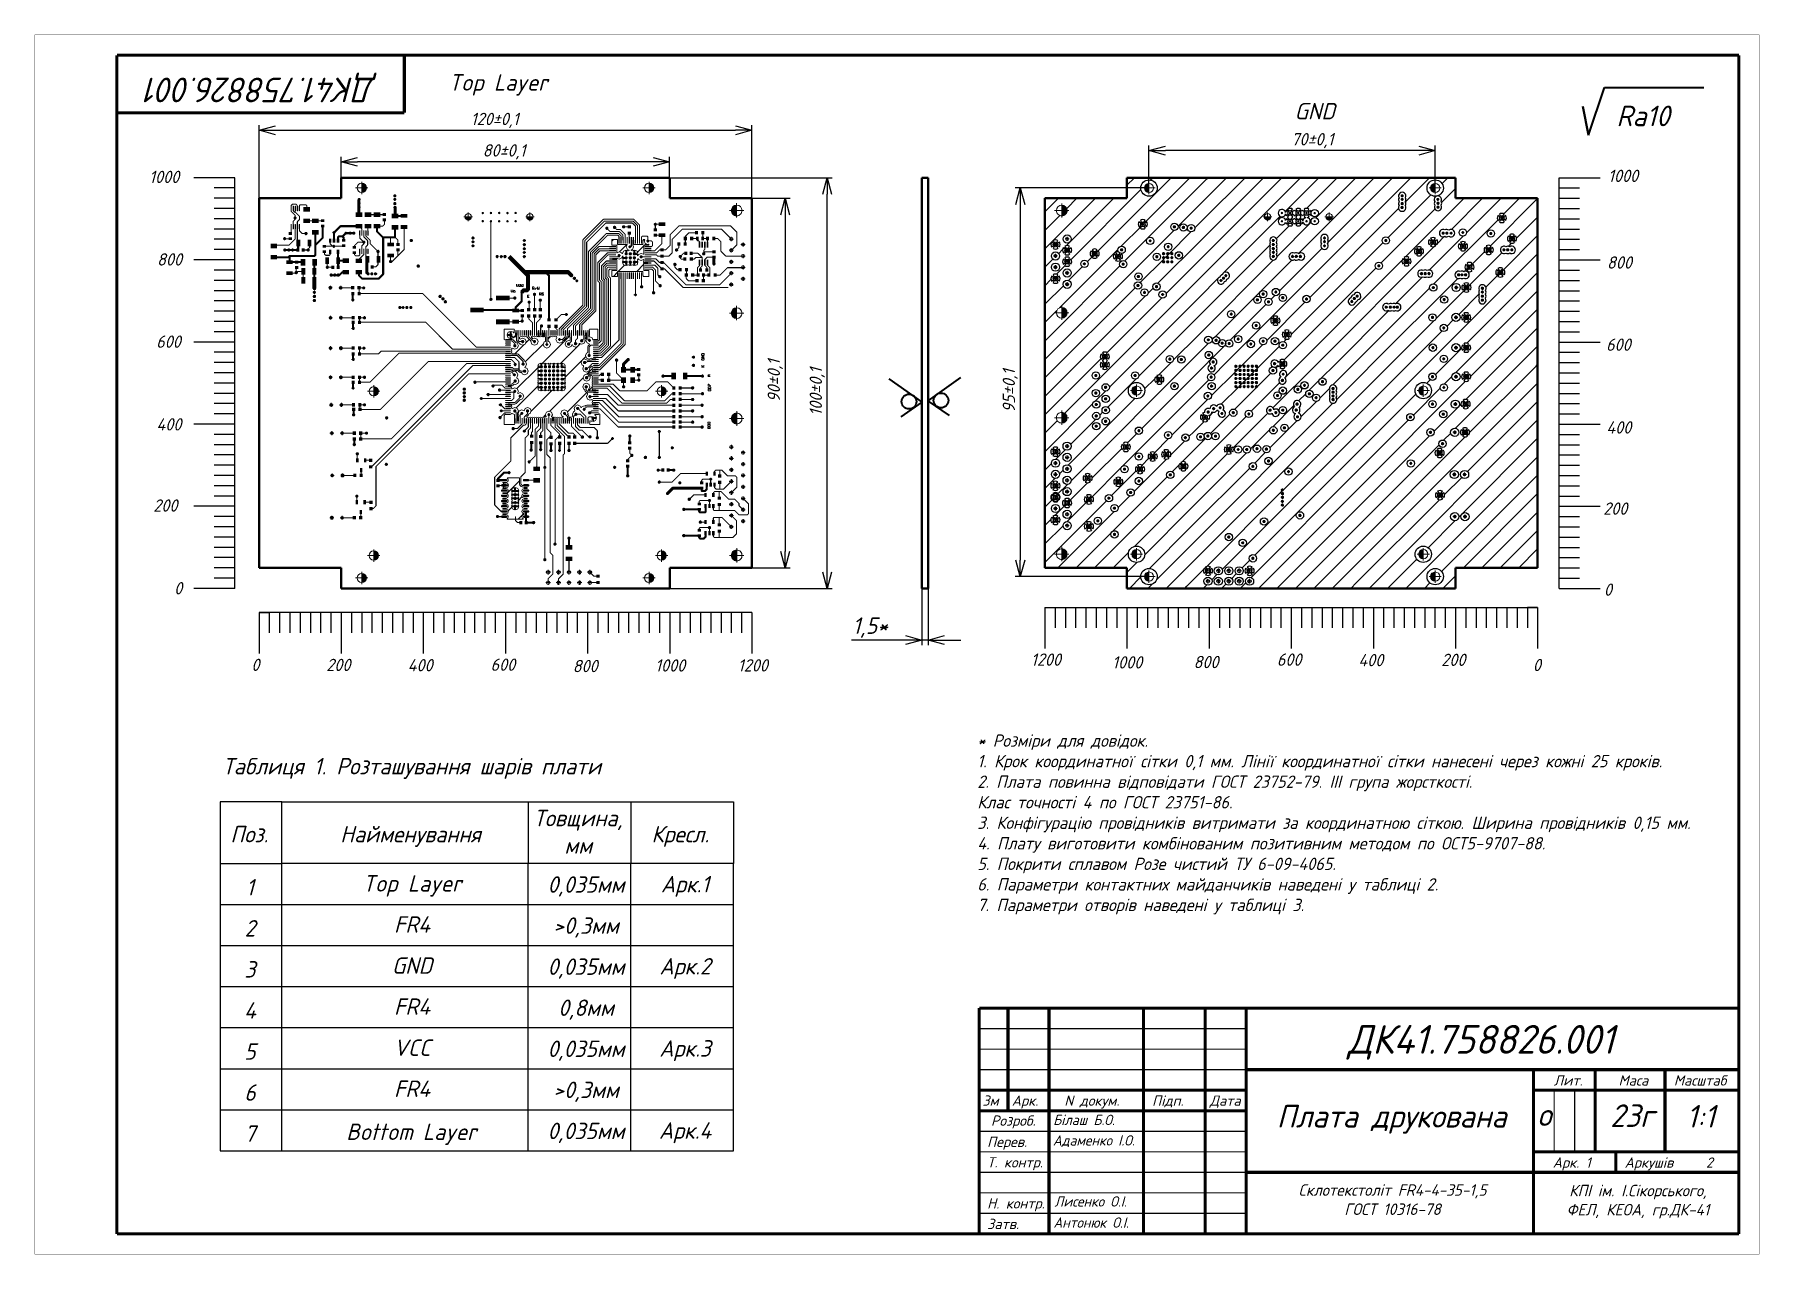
# Paper-space layout 'Лист1' of a CAD drawing. Header units: millimetres. Extents: x 0 to 420, y 0 to 297.
import ezdxf

# ---------------------------------------------------------------- set-up
doc = ezdxf.new("R2010")
doc.units = ezdxf.units.MM
for name, color, linetype in [('Mechanical13', 56, 'Continuous'), ('Mechanical3', 76, 'Continuous'), ('PDF _Геометрия', 7, 'Continuous'), ('PDF _Сплошная заливка', 7, 'Continuous'), ('Sheet', 255, 'Continuous'), ('TopLayer', 1, 'Continuous')]:
    doc.layers.add(name, color=color, linetype=linetype)
doc.styles.add('Gost', font='gost_type_0.ttf')
doc.styles.add('GOST-2.304_Type-B_italic', font='GOST Common Italic.ttf')
doc.styles.get("Standard").update_dxf_attribs({"font": 'arial.ttf'})
doc.dimstyles.new('ISO-25', dxfattribs={"dimtxt": 2.5, "dimasz": 2.5, "dimexe": 1.25, "dimexo": 0.625, "dimtad": 1, "dimtxsty": 'Standard', "dimcen": 2.5, "dimadec": 0, "dimazin": 0, "dimtfac": 1, "dimtmove": 0, "dimatfit": 3, "dimfxl": 1, "dimarcsym": 0})
pattern_1 = [(45, (-1817.277, -1095.5315), (-2.245064, 2.245064), [])]

psp = doc.layouts.new('Лист1')

# ---------------------------------------------------------------- texts
at = {"insert": (115.205, 280.559), "char_height": 6, "attachment_point": 1, "rotation": 180, "style": 'Gost'}
psp.add_mtext_dynamic_manual_height_columns('\\pxqc;{\\fGOST type B|b0|i1|c204|p34;ДК41.758826.001}', width=120, gutter_width=25, heights=[19.892], dxfattribs=at)
at = {"attachment_point": 1}
for s, width, gutter_width, heights, insert, char_height, style in [('\\pxqc;{\\fGOST type B|b0|i1|c204|p34;Top Layer}', 29.59478, 12.5, [0], (98.097, 287.386), 4, 'GOST-2.304_Type-B_italic'), ('\\pxqc;{\\fGOST type B|b0|i1|c204|p34;GND}', 29.59478, 12.5, [0], (296.943, 280.392), 4, 'GOST-2.304_Type-B_italic'), ('{\\fGOST type B|b0|i1|c204|p34;1000}', 15.88495, 17.5, [0], (27.918, 263.884), 3, 'Gost'), ('{\\fGOST type B|b0|i1|c204|p34;1000}', 15.88495, 17.5, [0], (383.189, 264.14), 3, 'Gost'), ('{\\fGOST type B|b0|i1|c204|p34;800}', 15.88495, 17.5, [0], (29.841, 243.785), 3, 'Gost'), ('{\\fGOST type B|b0|i1|c204|p34;800}', 15.88495, 17.5, [0], (382.908, 243.04), 3, 'Gost'), ('{\\fGOST type B|b0|i1|c204|p34;600}', 15.88495, 17.5, [0], (29.625, 223.775), 3, 'Gost'), ('{\\fGOST type B|b0|i1|c204|p34;600}', 15.88495, 17.5, [0], (382.692, 223.029), 3, 'Gost'), ('{\\fGOST type B|b0|i1|c204|p34;400}', 15.88495, 17.5, [0], (29.692, 203.628), 3, 'Gost'), ('{\\fGOST type B|b0|i1|c204|p34;400}', 15.88495, 17.5, [0], (382.759, 202.883), 3, 'Gost'), ('{\\fGOST type B|b0|i1|c204|p34;200}', 15.88495, 17.5, [0], (28.925, 183.87), 3, 'Gost'), ('{\\fGOST type B|b0|i1|c204|p34;200}', 15.88495, 17.5, [0], (381.991, 183.124), 3, 'Gost'), ('{\\fGOST type B|b0|i1|c204|p34;0}', 5.5, 17.5, [0], (34.007, 163.726), 3, 'Gost'), ('{\\fGOST type B|b0|i1|c204|p34;0}', 5.5, 17.5, [0], (382.165, 163.381), 3, 'Gost'), ('{\\fGOST type B|b0|i1|c204|p34;0}', 5.5, 17.5, [0], (52.809, 145.081), 3, 'Gost'), ('{\\fGOST type B|b0|i1|c204|p34;200}', 15.88495, 17.5, [0], (71.049, 145.061), 3, 'Gost'), ('{\\fGOST type B|b0|i1|c204|p34;400}', 15.88495, 17.5, [0], (90.879, 144.989), 3, 'Gost'), ('{\\fGOST type B|b0|i1|c204|p34;600}', 15.88495, 17.5, [0], (111.054, 145.12), 3, 'Gost'), ('{\\fGOST type B|b0|i1|c204|p34;800}', 15.88495, 17.5, [0], (131.055, 144.782), 3, 'Gost'), ('{\\fGOST type B|b0|i1|c204|p34;1000}', 15.88495, 17.5, [0], (151.135, 144.924), 3, 'Gost'), ('{\\fGOST type B|b0|i1|c204|p34;1200}', 15.88495, 17.5, [0], (171.27, 144.953), 3, 'Gost'), ('{\\fGOST type B|b0|i1|c204|p34;1200}', 15.88495, 17.5, [0], (242.644, 146.348), 3, 'Gost'), ('{\\fGOST type B|b0|i1|c204|p34;1000}', 15.88495, 17.5, [0], (262.426, 145.678), 3, 'Gost'), ('{\\fGOST type B|b0|i1|c204|p34;800}', 15.88495, 17.5, [0], (282.239, 145.76), 3, 'Gost'), ('{\\fGOST type B|b0|i1|c204|p34;600}', 15.88495, 17.5, [0], (302.521, 146.355), 3, 'Gost'), ('{\\fGOST type B|b0|i1|c204|p34;400}', 15.88495, 17.5, [0], (322.372, 146.224), 3, 'Gost'), ('{\\fGOST type B|b0|i1|c204|p34;200}', 15.88495, 17.5, [0], (342.569, 146.296), 3, 'Gost'), ('{\\fGOST type B|b0|i1|c204|p34;0}', 5.5, 17.5, [0], (364.868, 145.034), 3, 'Gost'), ('{\\fGOST type B|b0|i1|c204|p34;Таблиця 1. Розташування шарів плати}', 120.6153, 12.5, [0], (45.809, 120.895), 4, 'GOST-2.304_Type-B_italic'), ('\\pxqc;{\\fGOST type B|b0|i1|c204|p34;Товщина, мм}', 22.86843, 12.5, [0], (120.965, 108.27), 4, 'GOST-2.304_Type-B_italic'), ('\\pxqc;{\\fGOST type B|b0|i1|c204|p34;Поз.}', 12.98863, 12.5, [0], (45.809, 104.35), 4, 'GOST-2.304_Type-B_italic'), ('\\pxqc;{\\fGOST type B|b0|i1|c204|p34;Найменування}', 29.59478, 12.5, [0], (76.766, 104.35), 4, 'GOST-2.304_Type-B_italic'), ('\\pxqc;{\\fGOST type B|b0|i1|c204|p34;Кресл.}', 22.86843, 12.5, [0], (145.809, 104.35), 4, 'GOST-2.304_Type-B_italic'), ('\\pxqc;{\\fGOST type B|b0|i1|c204|p34;1}', 13.30195, 12.5, [0], (45.809, 91.428), 4, 'GOST-2.304_Type-B_italic'), ('\\pxqc;{\\fGOST type B|b0|i1|c204|p34;Top Layer}', 29.59478, 12.5, [0], (77.136, 92.356), 4, 'GOST-2.304_Type-B_italic'), ('\\pxqc;{\\fGOST type B|b0|i1|c204|p34;0,035мм}', 20.98426, 12.5, [0], (123.813, 92.086), 4, 'GOST-2.304_Type-B_italic'), ('\\pxqc;{\\fGOST type B|b0|i1|c204|p34;Арк.1}', 24.78402, 12.5, [0], (146.021, 92.179), 4, 'GOST-2.304_Type-B_italic'), ('\\pxqc;{\\fGOST type B|b0|i1|c204|p34;2}', 13.30195, 12.5, [0], (45.809, 81.428), 4, 'GOST-2.304_Type-B_italic'), ('\\pxqc;{\\fGOST type B|b0|i1|c204|p34;FR4}', 29.59478, 12.5, [0], (77.136, 82.356), 4, 'GOST-2.304_Type-B_italic'), ('\\pxqc;{\\fGOST type B|b0|i1|c204|p34;>0,3мм}', 20.98426, 12.5, [0], (123.813, 82.086), 4, 'GOST-2.304_Type-B_italic'), ('\\pxqc;{\\fGOST type B|b0|i1|c204|p34;3}', 13.30195, 12.5, [0], (45.809, 71.428), 4, 'GOST-2.304_Type-B_italic'), ('\\pxqc;{\\fGOST type B|b0|i1|c204|p34;GND}', 29.59478, 12.5, [0], (77.136, 72.356), 4, 'GOST-2.304_Type-B_italic'), ('\\pxqc;{\\fGOST type B|b0|i1|c204|p34;0,035мм}', 20.98426, 12.5, [0], (123.813, 72.086), 4, 'GOST-2.304_Type-B_italic'), ('\\pxqc;{\\fGOST type B|b0|i1|c204|p34;Арк.2}', 24.78402, 12.5, [0], (146.021, 72.179), 4, 'GOST-2.304_Type-B_italic'), ('\\pxqc;{\\fGOST type B|b0|i1|c204|p34;4}', 13.30195, 12.5, [0], (45.809, 61.428), 4, 'GOST-2.304_Type-B_italic'), ('\\pxqc;{\\fGOST type B|b0|i1|c204|p34;FR4}', 29.59478, 12.5, [0], (77.136, 62.356), 4, 'GOST-2.304_Type-B_italic'), ('\\pxqc;{\\fGOST type B|b0|i1|c204|p34;0,8мм}', 20.98426, 12.5, [0], (123.813, 62.086), 4, 'GOST-2.304_Type-B_italic'), ('\\pxqc;{\\fGOST type B|b0|i1|c204|p34;ДК41.758826.001}', 120, 25, [19.892], (292.228, 55.888), 7, 'Gost'), ('\\pxqc;{\\fGOST type B|b0|i1|c204|p34;5}', 13.30195, 12.5, [0], (45.809, 51.428), 4, 'GOST-2.304_Type-B_italic'), ('\\pxqc;{\\fGOST type B|b0|i1|c204|p34;VCC}', 29.59478, 12.5, [0], (77.136, 52.356), 4, 'GOST-2.304_Type-B_italic'), ('\\pxqc;{\\fGOST type B|b0|i1|c204|p34;0,035мм}', 20.98426, 12.5, [0], (123.813, 52.086), 4, 'GOST-2.304_Type-B_italic'), ('\\pxqc;{\\fGOST type B|b0|i1|c204|p34;Арк.3}', 24.78402, 12.5, [0], (146.021, 52.179), 4, 'GOST-2.304_Type-B_italic'), ('\\pxqc;{\\fGOST type B|b0|i1|c204|p34;FR4}', 29.59478, 12.5, [0], (77.136, 42.356), 4, 'GOST-2.304_Type-B_italic'), ('\\pxqc;{\\fGOST type B|b0|i1|c204|p34;>0,3мм}', 20.98426, 12.5, [0], (123.813, 42.086), 4, 'GOST-2.304_Type-B_italic'), ('\\pxqc;{\\fGOST type B|b0|i1|c204|p34;6}', 13.30195, 12.5, [0], (45.809, 41.428), 4, 'GOST-2.304_Type-B_italic'), ('{\\fGOST type B|b0|i1|c204|p34;Білаш Б.О.}', 23.45413, 25, [3.305], (248.059, 34.029), 2.5, 'Gost'), ('\\pxqc;{\\fGOST type B|b0|i1|c204|p34;\\PПлата друкована}', 70.00008, 25, [0], (295.469, 45.582), 5.5, 'Gost'), ('{\\fGOST type B|b0|i1|c204|p34;о}', 17.43543, 25, [0], (365.967, 36.794), 5.5, 'Gost'), ('\\pxqc;{\\fGOST type B|b0|i1|c204|p34;23г}', 12.60538, 25, [0], (382.751, 36.556), 5.5, 'Gost'), ('{\\fGOST type B|b0|i1|c204|p34; 1:1}', 17.43543, 25, [0], (398.926, 36.416), 5.5, 'Gost'), ('\\pxqc;{\\fGOST type B|b0|i1|c204|p34;7}', 13.30195, 12.5, [0], (45.809, 31.428), 4, 'GOST-2.304_Type-B_italic'), ('\\pxqc;{\\fGOST type B|b0|i1|c204|p34;Bottom Layer}', 41.28307, 12.5, [0], (71.134, 31.882), 4, 'GOST-2.304_Type-B_italic'), ('\\pxqc;{\\fGOST type B|b0|i1|c204|p34;0,035мм}', 20.98426, 12.5, [0], (123.813, 32.086), 4, 'GOST-2.304_Type-B_italic'), ('\\pxqc;{\\fGOST type B|b0|i1|c204|p34;Арк.4}', 24.78402, 12.5, [0], (146.021, 32.179), 4, 'GOST-2.304_Type-B_italic'), ('{\\fGOST type B|b0|i1|c204|p34;Адаменко І.О.}', 22.21876, 25, [0], (247.984, 29.029), 2.5, 'Gost'), ('\\pxqc;{\\fGOST type B|b0|i1|c204|p34;Склотекстоліт FR4-4-35-1,5 ГОСТ 10316-78}', 49.65167, 25, [9.746], (305.871, 17.095), 2.8, 'Gost'), ('\\pxqc;{\\fGOST type B|b0|i1|c204|p34;КПІ ім. І.Сікорського, \\PФЕЛ, КЕОА, гр.ДК-41}', 49.65167, 25, [9.746], (365.631, 16.972), 2.8, 'Gost'), ('{\\fGOST type B|b0|i1|c204|p34;Лисенко О.І.}', 21.26755, 25, [0], (248.372, 14.166), 2.5, 'Gost'), ('{\\fGOST type B|b0|i1|c204|p34;Антонюк О.І.}', 21.30517, 25, [0], (248.118, 9.029), 2.5, 'Gost')]:
    psp.add_mtext_dynamic_manual_height_columns(s, width=width, gutter_width=gutter_width, heights=heights, dxfattribs=dict(at, insert=insert, char_height=char_height, style=style))
at = {"color": 0, "lineweight": 40, "insert": (385.21, 279.73), "char_height": 5, "attachment_point": 1, "style": 'Gost'}
psp.add_mtext_dynamic_manual_height_columns('{\\fGOST type B|b0|i1|c204|p34;Ra10}', width=2.09131, gutter_width=67.587, heights=[0], dxfattribs=at)
at = {"lineweight": 40, "insert": (229.577, 126.627), "char_height": 3, "attachment_point": 1, "style": 'Gost'}
psp.add_mtext_dynamic_manual_height_columns('{\\fGOST type B|b0|i1|c204|p34;* Розміри для довідок.\\P1. Крок координатної сітки 0,1 мм. Лінії координатної сітки нанесені через кожні 25 кроків.\\P2. Плата повинна відповідати ГОСТ 23752-79. III група жорсткості.\\PКлас точності 4 по ГОСТ 23751-86. \\P3. Конфігурацію провідників витримати за координатною сіткою. Ширина провідників 0,15 мм.\\P4. Плату виготовити комбінованим позитивним методом по ОСТ5-9707-88.\\P5. Покрити сплавом Розе чистий ТУ 6-09-4065.\\P6. Параметри контактних майданчиків наведені у таблиці 2.\\P7. Параметри отворів наведені у таблиці 3.}', width=177.75188, gutter_width=12.5, heights=[0], dxfattribs=at)
at = {"color": 0, "char_height": 2.5, "attachment_point": 1}
for s, width, insert in [('\\pxqc;{\\fISOCPEUR|b0|i1|c204|p34;Лит.}', 12.5146, (367.205, 43.637)), ('\\pxqc;{\\fISOCPEUR|b0|i1|c204|p34;Маса}', 14.27777, (382.205, 43.637)), ('{\\fISOCPEUR|b0|i1|c204|p34;Масштаб}', 18.00001, (399.205, 43.637)), ('{\\fISOCPEUR|b0|i1|c204|p34;Зм  Арк. \\fISOCPEUR|b0|i1|c0|p34;   N \\fISOCPEUR|b0|i1|c204|p34;докум\\fISOCPEUR|b0|i1|c0|p34;.\\fISOCPEUR|b0|i1|c204|p34; \\fISOCPEUR|b0|i1|c0|p34;    \\fISOCPEUR|b0|i1|c204|p34;Підп. \\fISOCPEUR|b0|i1|c0|p34; \\fISOCPEUR|b0|i1|c204|p34;  Дата}', 64.24897, (230.815, 38.713)), ('{\\fISOCPEUR|b0|i1|c0|p34; \\fISOCPEUR|b0|i1|c204|p34;Розроб.  }', 64.99995, (231.326, 33.847)), ('{\\fISOCPEUR|b0|i1|c0|p34; \\fISOCPEUR|b0|i1|c204|p34;Перев.^I     }', 64.99995, (230.384, 28.69)), ('{\\fISOCPEUR|b0|i1|c204|p34; Т. контр\\fISOCPEUR|b0|i1|c0|p34;.}', 64.99995, (230.384, 23.69)), ('\\pxqc;{\\fISOCPEUR|b0|i1|c204|p34;Арк. 1}', 14.27777, (367.205, 23.637)), ('{\\fISOCPEUR|b0|i1|c204|p34;Аркушів     2}', 27.01175, (387.205, 23.637)), ('{\\fISOCPEUR|b0|i1|c0|p34; \\fISOCPEUR|b0|i1|c204|p34;Н. контр.}', 64.99995, (230.384, 13.69)), ('{\\fISOCPEUR|b0|i1|c204|p34; Затв.      }', 64.99995, (230.384, 8.69))]:
    psp.add_mtext_dynamic_manual_height_columns(s, width=width, gutter_width=12.5, heights=[0], dxfattribs=dict(at, insert=insert))

# ---------------------------------------------------------------- blocks, each defined once
blk = doc.blocks.new('_Open30')
at = {"color": 0, "linetype": 'ByBlock', "lineweight": -2}
for p, q in [((-1, 0.27), (0, 0)), ((0, 0), (-1, -0.27)), ((0, 0), (-1, 0))]:
    blk.add_line(p, q, dxfattribs=at)
blk = doc.blocks.new('*D13')
at = {"color": 0, "lineweight": -2, "transparency": 16777216}
for p, q in [((216.09, 162.18), (216.09, 148.37)), ((217.59, 162.18), (217.59, 148.37)), ((212.09, 149.62), (198.92, 149.62)), ((217.59, 149.62), (216.09, 149.62)), ((221.59, 149.62), (225.59, 149.62))]:
    blk.add_line(p, q, dxfattribs=at)
at = {"layer": 'Defpoints', "color": 0, "lineweight": 50, "transparency": 16777216}
for p in [(216.09, 162.18), (217.59, 162.18), (217.59, 149.62)]:
    blk.add_point(p, dxfattribs=at)
at = {"color": 0, "lineweight": -2, "transparency": 16777216, "xscale": 4, "yscale": 4, "zscale": 4}
blk.add_blockref('_Open30', (216.09, 149.62), dxfattribs=at)
at = {"color": 0, "lineweight": -2, "transparency": 16777216, "xscale": 4, "yscale": 4, "zscale": 4, "rotation": 180}
blk.add_blockref('_Open30', (217.59, 149.62), dxfattribs=at)
at = {"color": 0, "transparency": 16777216, "insert": (203.5, 152.65), "char_height": 4, "attachment_point": 5, "style": 'GOST-2.304_Type-B_italic'}
blk.add_mtext('1,5*', dxfattribs=at)
blk = doc.blocks.new('*D14')
at = {"color": 0, "lineweight": -2, "transparency": 16777216}
for p, q in [((74.67, 262.18), (74.67, 267.31)), ((150.67, 266.06), (78.67, 266.06)), ((154.67, 262.18), (154.67, 267.31))]:
    blk.add_line(p, q, dxfattribs=at)
at = {"layer": 'Defpoints', "color": 0, "lineweight": 50, "transparency": 16777216}
for p in [(74.67, 266.06), (74.67, 262.18), (154.67, 262.18)]:
    blk.add_point(p, dxfattribs=at)
at = {"color": 0, "lineweight": -2, "transparency": 16777216, "xscale": 4, "yscale": 4, "zscale": 4, "rotation": 180}
blk.add_blockref('_Open30', (74.67, 266.06), dxfattribs=at)
at = {"color": 0, "lineweight": -2, "transparency": 16777216, "xscale": 4, "yscale": 4, "zscale": 4}
blk.add_blockref('_Open30', (154.67, 266.06), dxfattribs=at)
at = {"color": 0, "transparency": 16777216, "insert": (114.35, 268.48), "char_height": 3, "attachment_point": 5, "style": 'GOST-2.304_Type-B_italic'}
blk.add_mtext('80{\\fGOST type B|b0|i1|c204|p34;\\C0;%%P0,1}', dxfattribs=at)
blk = doc.blocks.new('*D15')
at = {"color": 0, "lineweight": -2, "transparency": 16777216}
for p, q in [((54.67, 257.18), (54.67, 274.98)), ((58.67, 273.73), (170.67, 273.73)), ((174.67, 257.18), (174.67, 274.98))]:
    blk.add_line(p, q, dxfattribs=at)
at = {"layer": 'Defpoints', "color": 0, "lineweight": 50, "transparency": 16777216}
for p in [(174.67, 273.73), (54.67, 257.18), (174.67, 257.18)]:
    blk.add_point(p, dxfattribs=at)
at = {"color": 0, "lineweight": -2, "transparency": 16777216, "xscale": 4, "yscale": 4, "zscale": 4, "rotation": 180}
blk.add_blockref('_Open30', (54.67, 273.73), dxfattribs=at)
at = {"color": 0, "lineweight": -2, "transparency": 16777216, "xscale": 4, "yscale": 4, "zscale": 4}
blk.add_blockref('_Open30', (174.67, 273.73), dxfattribs=at)
at = {"color": 0, "transparency": 16777216, "insert": (112.07, 276.15), "char_height": 3, "attachment_point": 5, "style": 'GOST-2.304_Type-B_italic'}
blk.add_mtext('120{\\fGOST type B|b0|i1|c204|p34;\\C0;%%P0,1}', dxfattribs=at)
blk = doc.blocks.new('*D16')
at = {"color": 0, "lineweight": -2, "transparency": 16777216}
for p, q in [((174.67, 257.18), (184.05, 257.18)), ((182.8, 253.18), (182.8, 171.18)), ((174.67, 167.18), (184.05, 167.18))]:
    blk.add_line(p, q, dxfattribs=at)
at = {"layer": 'Defpoints', "color": 0, "lineweight": 50, "transparency": 16777216}
for p in [(174.67, 257.18), (174.67, 167.18), (182.8, 167.18)]:
    blk.add_point(p, dxfattribs=at)
at = {"color": 0, "lineweight": -2, "transparency": 16777216, "xscale": 4, "yscale": 4, "zscale": 4}
for p, rotation in [((182.8, 257.18), 90), ((182.8, 167.18), 270)]:
    blk.add_blockref('_Open30', p, dxfattribs=dict(at, rotation=rotation))
at = {"color": 0, "transparency": 16777216, "insert": (180.38, 212.72), "char_height": 3, "attachment_point": 5, "rotation": 90, "style": 'GOST-2.304_Type-B_italic'}
blk.add_mtext('90{\\fGOST type B|b0|i1|c204|p34;\\C0;%%P0,1}', dxfattribs=at)
blk = doc.blocks.new('*D17')
at = {"color": 0, "lineweight": -2, "transparency": 16777216}
for p, q in [((154.67, 262.18), (194.28, 262.18)), ((193.03, 166.18), (193.03, 258.18)), ((154.67, 162.18), (194.28, 162.18))]:
    blk.add_line(p, q, dxfattribs=at)
at = {"layer": 'Defpoints', "color": 0, "lineweight": 50, "transparency": 16777216}
for p in [(154.67, 262.18), (193.03, 262.18), (154.67, 162.18)]:
    blk.add_point(p, dxfattribs=at)
at = {"color": 0, "lineweight": -2, "transparency": 16777216, "xscale": 4, "yscale": 4, "zscale": 4}
for p, rotation in [((193.03, 262.18), 90), ((193.03, 162.18), 270)]:
    blk.add_blockref('_Open30', p, dxfattribs=dict(at, rotation=rotation))
at = {"color": 0, "transparency": 16777216, "insert": (190.61, 210.05), "char_height": 3, "width": 12.9654, "attachment_point": 5, "rotation": 90, "style": 'GOST-2.304_Type-B_italic'}
blk.add_mtext('100{\\fGOST type B|b0|i1|c204|p34;\\C0;%%P0,1}', dxfattribs=at)
blk = doc.blocks.new('*D18')
at = {"color": 0, "lineweight": -2, "transparency": 16777216}
for p, q in [((271.39, 259.68), (271.39, 270.04)), ((341.08, 259.68), (341.08, 270.04)), ((337.08, 268.79), (275.39, 268.79))]:
    blk.add_line(p, q, dxfattribs=at)
at = {"layer": 'Defpoints', "color": 0, "lineweight": 50, "transparency": 16777216}
for p in [(271.39, 268.79), (271.39, 259.68), (341.08, 259.68)]:
    blk.add_point(p, dxfattribs=at)
at = {"color": 0, "lineweight": -2, "transparency": 16777216, "xscale": 4, "yscale": 4, "zscale": 4, "rotation": 180}
blk.add_blockref('_Open30', (271.39, 268.79), dxfattribs=at)
at = {"color": 0, "lineweight": -2, "transparency": 16777216, "xscale": 4, "yscale": 4, "zscale": 4}
blk.add_blockref('_Open30', (341.08, 268.79), dxfattribs=at)
at = {"color": 0, "transparency": 16777216, "insert": (311.17, 271.21), "char_height": 3, "attachment_point": 5, "style": 'GOST-2.304_Type-B_italic'}
blk.add_mtext('70{\\fGOST type B|b0|i1|c204|p34;\\C0;%%P0,1}', dxfattribs=at)
blk = doc.blocks.new('*D19')
at = {"color": 0, "lineweight": -2, "transparency": 16777216}
for p, q in [((271.39, 259.69), (238.79, 259.69)), ((240.04, 255.69), (240.04, 169.07)), ((271.39, 165.07), (238.79, 165.07))]:
    blk.add_line(p, q, dxfattribs=at)
at = {"layer": 'Defpoints', "color": 0, "lineweight": 50, "transparency": 16777216}
for p in [(271.39, 259.69), (240.04, 165.07), (271.39, 165.07)]:
    blk.add_point(p, dxfattribs=at)
at = {"color": 0, "lineweight": -2, "transparency": 16777216, "xscale": 4, "yscale": 4, "zscale": 4}
for p, rotation in [((240.04, 259.69), 90), ((240.04, 165.07), 270)]:
    blk.add_blockref('_Open30', p, dxfattribs=dict(at, rotation=rotation))
at = {"color": 0, "transparency": 16777216, "insert": (237.61, 210.26), "char_height": 3, "attachment_point": 5, "rotation": 90, "style": 'GOST-2.304_Type-B_italic'}
blk.add_mtext('95{\\fGOST type B|b0|i1|c204|p34;\\C0;%%P0,1}', dxfattribs=at)

# ---------------------------------------------------------------- dimensions: what is measured, and where the dimension line sits
for base, p1, p2, angle, text, picture, middle in [((174.672, 273.727), (54.672, 257.183), (174.672, 257.183), 180, '<>{\\fGOST type B|b0|i1|c204|p34;\\C0;%%P0,1}', '*D15', (112.065, 273.727)), ((271.392, 268.787), (341.084, 259.677), (271.392, 259.677), 180, '70{\\fGOST type B|b0|i1|c204|p34;\\C0;%%P0,1}', '*D18', (311.165, 268.787)), ((74.672, 266.061), (154.672, 262.183), (74.672, 262.183), 180, '<>{\\fGOST type B|b0|i1|c204|p34;\\C0;%%P0,1}', '*D14', (114.355, 266.061)), ((193.028, 262.183), (154.672, 162.183), (154.672, 262.183), 90, '100{\\fGOST type B|b0|i1|c204|p34;\\C0;%%P0,1}', '*D17', (193.028, 210.052)), ((182.798, 167.183), (174.672, 257.183), (174.672, 167.183), 90, '<>{\\fGOST type B|b0|i1|c204|p34;\\C0;%%P0,1}', '*D16', (182.798, 212.723)), ((240.036, 165.068), (271.392, 259.69), (271.392, 165.068), 90, '95{\\fGOST type B|b0|i1|c204|p34;\\C0;%%P0,1}', '*D19', (240.036, 210.257))]:
    dim = psp.add_linear_dim(base=base, p1=p1, p2=p2, angle=angle, text=text, dimstyle='ISO-25', override={"dimtxt": 3, "dimasz": 4, "dimexo": 0, "dimtxsty": 'GOST-2.304_Type-B_italic', "dimblk1": 'Open30', "dimblk2": 'Open30', "dimsah": 1})
    dim.commit()
    dim.dimension.update_dxf_attribs({"geometry": picture, "text_midpoint": middle, "dimtype": 160})
dim = psp.add_linear_dim(base=(217.59, 149.622), p1=(216.09, 162.183), p2=(217.59, 162.183), text='<>*', dimstyle='ISO-25', override={"dimtxt": 4, "dimasz": 4, "dimexo": 0, "dimtxsty": 'GOST-2.304_Type-B_italic', "dimblk1": 'Open30', "dimblk2": 'Open30', "dimsah": 1})
dim.commit()
dim.dimension.update_dxf_attribs({"geometry": '*D13', "text_midpoint": (203.502, 149.622), "dimtype": 160})

# ---------------------------------------------------------------- hatches: boundary and pattern name
at = {"lineweight": 30}
h = psp.add_hatch(dxfattribs=at)
h.set_pattern_fill('ANSI31', color=256)
h.set_pattern_definition(pattern_1)
h.paths.add_polyline_path([(285.04, 262.183), (266.028, 262.183), (266.028, 257.183), (246.028, 257.183), (246.028, 167.183), (266.028, 167.183), (266.028, 162.183), (280.614, 162.183)])
h.paths.add_polyline_path([(269.411, 234.248, -1), (271.204, 234.248, -1)], flags=16)
h.paths.add_polyline_path([(270.298, 233.996, -0.4143145), (270.036, 234.257, -0.4143145), (270.298, 234.519, -0.4143145), (270.559, 234.257, -0.4143145)], flags=0)
h.paths.add_polyline_path([(273.816, 233.727, -1), (275.609, 233.727, -1)], flags=16)
h.paths.add_polyline_path([(267.817, 235.941, -1), (269.61, 235.941, -1)], flags=16)
h.paths.add_polyline_path([(274.703, 233.475, -0.4140361), (274.442, 233.736, -0.4138106), (274.703, 233.998, -0.4138106), (274.965, 233.736, -0.4140361)], flags=0)
h.paths.add_polyline_path([(272.322, 235.665, -1), (274.115, 235.665, -1)], flags=16)
h.paths.add_polyline_path([(268.443, 235.95, -0.4143145), (268.704, 236.212, -0.4143145), (268.966, 235.95, -0.4143145), (268.704, 235.689, -0.4143145)], flags=0)
h.paths.add_polyline_path([(273.209, 235.413, -0.4143145), (272.948, 235.674, -0.4143145), (273.209, 235.936, -0.4143145), (273.471, 235.674, -0.4143145)], flags=0)
h.paths.add_polyline_path([(277.378, 218.014, -1), (275.586, 218.014, -1)], flags=16)
h.paths.add_polyline_path([(276.473, 218.283, -0.4143145), (276.735, 218.021, -0.4143145), (276.473, 217.76, -0.4143145), (276.212, 218.021, -0.4143145)], flags=0)
h.paths.add_polyline_path([(267.917, 238.132, -1), (269.71, 238.132, -1)], flags=16)
h.paths.add_polyline_path([(261.602, 219.209, -0.2867456), (261.602, 218.015), (261.111, 218.321, -0.1139354), (260.937, 218.147), (261.269, 217.616), (260.937, 217.084, -0.1139352), (261.111, 216.91), (261.602, 217.217, -0.2867456), (261.602, 216.023), (261.111, 216.33, -0.1139354), (260.937, 216.155), (261.244, 215.664, -0.2867456), (260.049, 215.664), (260.356, 216.155, -0.1139353), (260.182, 216.33), (259.691, 216.023, -0.2867456), (259.691, 217.217), (260.182, 216.91, -0.1139353), (260.356, 217.084), (260.024, 217.616), (260.356, 218.147, -0.1139353), (260.182, 218.321), (259.691, 218.015, -0.2867456), (259.691, 219.209), (260.182, 218.902, -0.1139353), (260.356, 219.076), (260.049, 219.568, -0.2867456), (261.244, 219.568), (260.937, 219.076, -0.1139352), (261.111, 218.902)], flags=16)
h.paths.add_polyline_path([(268.542, 238.142, -0.4143145), (268.804, 238.403, -0.4143145), (269.065, 238.142, -0.4143145), (268.804, 237.88, -0.4143145)], flags=0)
h.paths.add_polyline_path([(260.897, 218.619, -0.4143145), (260.636, 218.358, -0.4143145), (260.374, 218.619, -0.4143145), (260.636, 218.88, -0.4143145)], flags=0)
h.paths.add_polyline_path([(268.913, 214.03, -1), (267.12, 214.03, -1)], flags=16)
h.paths.add_polyline_path([(280.167, 217.915, -1), (278.374, 217.915, -1)], flags=16)
h.paths.add_polyline_path([(268.007, 214.298, -0.4143145), (268.268, 214.037, -0.4143145), (268.007, 213.776, -0.4143145), (267.745, 214.037, -0.4143145)], flags=0)
h.paths.add_polyline_path([(279.262, 218.183, -0.4143145), (279.524, 217.922, -0.4143145), (279.262, 217.66, -0.4143145), (279.001, 217.922, -0.4143145)], flags=0)
h.paths.add_polyline_path([(274.49, 213.99), (274.183, 213.499, -0.1139352), (274.357, 213.325), (274.848, 213.632, -0.2867456), (274.848, 212.437), (274.357, 212.744, -0.1139354), (274.183, 212.57), (274.49, 212.079, -0.2867456), (273.295, 212.079), (273.602, 212.57, -0.1139353), (273.428, 212.744), (272.937, 212.437, -0.2867456), (272.937, 213.632), (273.428, 213.325, -0.1139353), (273.602, 213.499), (273.295, 213.99, -0.2867456)], flags=16)
h.paths.add_polyline_path([(260.897, 216.627, -0.4143145), (260.636, 216.365, -0.4143145), (260.374, 216.627, -0.4143145), (260.636, 216.888, -0.4143145)], flags=0)
h.paths.add_polyline_path([(273.884, 213.302, -0.4143145), (274.145, 213.041, -0.4143145), (273.884, 212.78, -0.4143145), (273.622, 213.041, -0.4143145)], flags=0)
h.paths.add_polyline_path([(270.348, 210.349, -1), (266.364, 210.349, -1)], flags=16)
h.paths.add_polyline_path([(264.232, 241.12, -1), (266.025, 241.12, -1)], flags=16)
h.paths.add_polyline_path([(268.346, 211.475, -0.414158), (269.467, 210.355, -0.414158), (268.346, 209.234, -0.414158), (267.226, 210.355, -0.414158)], flags=0)
h.paths.add_polyline_path([(264.857, 241.13, -0.4143145), (265.118, 241.391, -0.4143145), (265.38, 241.13, -0.4143145), (265.118, 240.869, -0.4143145)], flags=0)
h.paths.add_polyline_path([(274.952, 241.438, -0.4143145), (274.691, 241.699, -0.4143145), (274.952, 241.961, -0.4143145), (275.214, 241.699, -0.4143145)], flags=16)
h.paths.add_polyline_path([(259.352, 214.03, -1), (257.559, 214.03, -1)], flags=16)
h.paths.add_polyline_path([(272.422, 242.934, -1), (274.214, 242.934, -1)], flags=16)
h.paths.add_polyline_path([(275.948, 241.438, -0.4143145), (275.687, 241.699, -0.4143145), (275.948, 241.961, -0.4143145), (276.21, 241.699, -0.4143145)], flags=16)
h.paths.add_polyline_path([(278.474, 211.441, -1), (276.681, 211.441, -1)], flags=16)
h.paths.add_polyline_path([(263.236, 242.056), (263.543, 242.547, -0.1139353), (263.369, 242.722), (262.878, 242.415, -0.2867456), (262.878, 243.609), (263.369, 243.302, -0.1139353), (263.543, 243.477), (263.236, 243.968, -0.1715224), (263.97, 244.131, -0.1404387), (263.834, 244.606, -1), (265.626, 244.606, -0.5577614), (264.329, 243.804), (264.124, 243.477, -0.1139352), (264.298, 243.302), (264.789, 243.609, -0.2867456), (264.789, 242.415), (264.298, 242.722, -0.1139354), (264.124, 242.547), (264.431, 242.056, -0.2867456)], flags=16)
h.paths.add_polyline_path([(258.706, 214.037, -0.4143145), (258.445, 213.776, -0.4143145), (258.183, 214.037, -0.4143145), (258.445, 214.298, -0.4143145)], flags=0)
h.paths.add_polyline_path([(273.309, 242.683, -0.4143145), (273.047, 242.945, -0.4143145), (273.309, 243.206, -0.4143145), (273.57, 242.945, -0.4143145)], flags=0)
h.paths.add_polyline_path([(276.945, 241.438, -0.4143145), (276.683, 241.699, -0.4143145), (276.945, 241.961, -0.4143145), (277.206, 241.699, -0.4143145)], flags=16)
h.paths.add_polyline_path([(274.952, 242.434, -0.4140361), (274.691, 242.696, -0.4143145), (274.952, 242.957, -0.4143145), (275.214, 242.696, -0.4140361)], flags=16)
h.paths.add_polyline_path([(277.569, 211.709, -0.4143145), (277.83, 211.447, -0.4143145), (277.569, 211.186, -0.4143145), (277.308, 211.447, -0.4143145)], flags=0)
h.paths.add_polyline_path([(261.742, 211.142, -1), (259.95, 211.142, -1)], flags=16)
h.paths.add_polyline_path([(275.948, 242.434, -0.4140361), (275.687, 242.696, -0.4143145), (275.948, 242.957, -0.4143145), (276.21, 242.696, -0.4140361)], flags=16)
h.paths.add_polyline_path([(263.823, 242.761, -0.4143145), (263.562, 243.022, -0.4143145), (263.823, 243.284, -0.4143145), (264.085, 243.022, -0.4143145)], flags=0)
h.paths.add_polyline_path([(260.835, 211.41, -0.4143145), (261.097, 211.149, -0.4143145), (260.835, 210.887, -0.4143145), (260.574, 211.149, -0.4143145)], flags=0)
h.paths.add_polyline_path([(276.945, 242.434, -0.4140361), (276.683, 242.696, -0.4143145), (276.945, 242.957, -0.4143145), (277.206, 242.696, -0.4140361)], flags=16)
h.paths.add_polyline_path([(274.952, 243.43, -0.4143145), (274.691, 243.692, -0.4143145), (274.952, 243.953, -0.4143145), (275.214, 243.692, -0.4143145)], flags=16)
h.paths.add_polyline_path([(251.46, 229.302, -0.414158), (250.152, 227.994, -0.4141129), (248.845, 229.302, -0.414158), (250.152, 230.609, -0.4142032)], flags=16)
h.paths.add_polyline_path([(275.948, 243.43, -0.4143145), (275.687, 243.692, -0.4143145), (275.948, 243.953, -0.4143145), (276.21, 243.692, -0.4143145)], flags=16)
h.paths.add_polyline_path([(277.75, 243.283, -1), (279.542, 243.283, -1)], flags=16)
h.paths.add_polyline_path([(276.945, 243.43, -0.4143145), (276.683, 243.692, -0.4143145), (276.945, 243.953, -0.4143145), (277.206, 243.692, -0.4143145)], flags=16)
h.paths.add_polyline_path([(264.458, 244.616, -0.4143145), (264.72, 244.878, -0.4143145), (264.981, 244.616, -0.4143145), (264.72, 244.355, -0.4143145)], flags=0)
h.paths.add_polyline_path([(278.638, 243.032, -0.4140361), (278.376, 243.293, -0.4140361), (278.638, 243.555, -0.4143145), (278.899, 243.293, -0.4143145)], flags=0)
h.paths.add_polyline_path([(275.16, 245.374, -1), (276.953, 245.374, -1)], flags=16)
h.paths.add_polyline_path([(259.352, 209.748, -1), (257.559, 209.748, -1)], flags=16)
h.paths.add_polyline_path([(261.742, 208.354, -1), (259.95, 208.354, -1)], flags=16)
h.paths.add_polyline_path([(254.771, 241.219, -1), (256.563, 241.219, -1)], flags=16)
h.paths.add_polyline_path([(270.805, 246.797, -1), (272.598, 246.797, -1)], flags=16)
h.paths.add_polyline_path([(258.754, 242.753, -0.2867456), (257.56, 242.753), (257.867, 243.245, -0.1139353), (257.692, 243.419), (257.201, 243.112, -0.2867456), (257.201, 244.306), (257.692, 243.999, -0.1139353), (257.867, 244.174), (257.56, 244.665, -0.2867456), (258.754, 244.665), (258.447, 244.174, -0.1139352), (258.621, 243.999), (259.113, 244.306, -0.2867456), (259.113, 243.112), (258.621, 243.419, -0.1139354), (258.447, 243.245)], flags=16)
h.paths.add_polyline_path([(250.473, 236.245, -1), (252.465, 236.245, -1)], flags=16)
h.paths.add_polyline_path([(276.048, 245.123, -0.4138106), (275.786, 245.385, -0.4138106), (276.048, 245.646, -0.4140361), (276.31, 245.385, -0.4140361)], flags=0)
h.paths.add_polyline_path([(258.445, 210.015, -0.4143145), (258.706, 209.754, -0.4143145), (258.445, 209.492, -0.4143145), (258.183, 209.754, -0.4143145)], flags=0)
h.paths.add_polyline_path([(260.835, 208.621, -0.4143145), (261.097, 208.36, -0.4143145), (260.835, 208.098, -0.4143145), (260.574, 208.36, -0.4143145)], flags=0)
h.paths.add_polyline_path([(255.656, 240.968, -0.4138106), (255.394, 241.229, -0.4140361), (255.656, 241.491, -0.4140361), (255.917, 241.229, -0.4138106)], flags=0)
h.paths.add_polyline_path([(271.692, 246.546, -0.4135323), (271.431, 246.807, -0.4137584), (271.692, 247.069, -0.4140361), (271.954, 246.807, -0.4138106)], flags=0)
h.paths.add_polyline_path([(251.831, 236.254, -0.4145109), (251.457, 235.881, -0.4145109), (251.084, 236.254, -0.414158), (251.457, 236.628, -0.414158)], flags=0)
h.paths.add_polyline_path([(258.146, 243.458, -0.4143145), (257.884, 243.72, -0.4143145), (258.146, 243.981, -0.4143145), (258.407, 243.72, -0.4143145)], flags=0)
h.paths.add_polyline_path([(250.463, 239.003, -1), (252.455, 239.003, -1)], flags=16)
h.paths.add_polyline_path([(259.452, 206.959, -1), (257.659, 206.959, -1)], flags=16)
h.paths.add_polyline_path([(251.821, 239.013, -0.414158), (251.447, 238.64, -0.414158), (251.074, 239.013, -0.414158), (251.447, 239.387, -0.414158)], flags=0)
h.paths.add_polyline_path([(261.742, 205.565, -1), (259.95, 205.565, -1)], flags=16)
h.paths.add_polyline_path([(258.544, 207.226, -0.4143145), (258.805, 206.965, -0.4143145), (258.544, 206.703, -0.4143145), (258.283, 206.965, -0.4143145)], flags=0)
h.paths.add_polyline_path([(260.835, 205.832, -0.4143145), (261.097, 205.571, -0.4143145), (260.835, 205.309, -0.4143145), (260.574, 205.571, -0.4143145)], flags=0)
h.paths.add_polyline_path([(252.415, 241.145), (251.924, 241.452, -0.1139354), (251.75, 241.278), (252.056, 240.786, -0.2867456), (250.862, 240.786), (251.169, 241.278, -0.1139353), (250.995, 241.452), (250.503, 241.145, -0.2867456), (250.503, 242.339), (250.995, 242.032, -0.1139353), (251.169, 242.207), (250.862, 242.698, -0.2867456), (252.056, 242.698), (251.75, 242.207, -0.1139352), (251.924, 242.032), (252.415, 242.339, -0.2867456)], flags=16)
h.paths.add_polyline_path([(249.577, 237.012), (249.085, 237.319, -0.1139354), (248.911, 237.145), (249.218, 236.653, -0.2867456), (248.024, 236.653), (248.331, 237.145, -0.1139353), (248.156, 237.319), (247.665, 237.012, -0.2867456), (247.665, 238.206), (248.156, 237.899, -0.1139353), (248.331, 238.074), (248.024, 238.565, -0.2867456), (249.218, 238.565), (248.911, 238.074, -0.1139352), (249.085, 237.899), (249.577, 238.206, -0.2867456)], flags=16)
h.paths.add_polyline_path([(269.285, 249.896), (269.592, 250.387, -0.1139353), (269.417, 250.561), (268.926, 250.254, -0.2867456), (268.926, 251.449), (269.417, 251.142, -0.1139353), (269.592, 251.316), (269.285, 251.808, -0.2867456), (270.479, 251.808), (270.172, 251.316, -0.1139352), (270.346, 251.142), (270.838, 251.449, -0.2867456), (270.838, 250.254), (270.346, 250.561, -0.1139354), (270.172, 250.387), (270.479, 249.896, -0.2867456)], flags=16)
h.paths.add_polyline_path([(248.982, 237.619, -0.414158), (248.609, 237.245, -0.414158), (248.235, 237.619, -0.414158), (248.609, 237.992, -0.414158)], flags=0)
h.paths.add_polyline_path([(251.821, 241.752, -0.414158), (251.447, 241.379, -0.414158), (251.074, 241.752, -0.414158), (251.447, 242.126, -0.414158)], flags=0)
h.paths.add_polyline_path([(269.872, 250.602, -0.4138106), (269.611, 250.863, -0.4140361), (269.872, 251.125, -0.4140361), (270.134, 250.863, -0.4138106)], flags=0)
h.paths.add_polyline_path([(259.452, 204.171, -1), (257.659, 204.171, -1)], flags=16)
h.paths.add_polyline_path([(247.625, 240.398, -1), (249.617, 240.398, -1)], flags=16)
h.paths.add_polyline_path([(276.681, 250.229, -1), (278.474, 250.229, -1)], flags=16)
h.paths.add_polyline_path([(261.742, 202.876, -1), (259.95, 202.876, -1)], flags=16)
h.paths.add_polyline_path([(252.415, 243.934), (251.924, 244.241, -0.1139354), (251.75, 244.066), (252.056, 243.575, -0.2867456), (250.862, 243.575), (251.169, 244.066, -0.1139353), (250.995, 244.241), (250.503, 243.934, -0.2867456), (250.503, 245.128), (250.995, 244.821, -0.1139353), (251.169, 244.995), (250.862, 245.487, -0.2867456), (252.056, 245.487), (251.75, 244.995, -0.1139352), (251.924, 244.821), (252.415, 245.128, -0.2867456)], flags=16)
h.paths.add_polyline_path([(258.544, 204.437, -0.4143145), (258.805, 204.176, -0.4143145), (258.544, 203.915, -0.4143145), (258.283, 204.176, -0.4143145)], flags=0)
h.paths.add_polyline_path([(277.569, 249.979, -0.4143145), (277.308, 250.24, -0.4143145), (277.569, 250.502, -0.4143145), (277.83, 250.24, -0.4143145)], flags=0)
h.paths.add_polyline_path([(248.982, 240.408, -0.414158), (248.609, 240.034, -0.414158), (248.235, 240.408, -0.414158), (248.609, 240.781, -0.414158)], flags=0)
h.paths.add_polyline_path([(278.872, 250.083, -1), (280.665, 250.083, -1)], flags=16)
h.paths.add_polyline_path([(260.835, 203.142, -0.4143145), (261.097, 202.881, -0.4143145), (260.835, 202.62, -0.4143145), (260.574, 202.881, -0.4143145)], flags=0)
h.paths.add_polyline_path([(269.809, 200.585, -1), (268.017, 200.585, -1)], flags=16)
h.paths.add_polyline_path([(251.447, 244.168, -0.414158), (251.074, 244.541, -0.414158), (251.447, 244.915, -0.414158), (251.821, 244.541, -0.414158)], flags=0)
h.paths.add_polyline_path([(279.76, 249.833, -0.4143145), (279.499, 250.094, -0.4143145), (279.76, 250.356, -0.4143145), (280.022, 250.094, -0.4143145)], flags=0)
h.paths.add_polyline_path([(280.764, 249.884, -1), (282.557, 249.884, -1)], flags=16)
h.paths.add_polyline_path([(268.903, 200.852, -0.4143145), (269.165, 200.59, -0.4143145), (268.903, 200.329, -0.4140361), (268.642, 200.59, -0.4140361)], flags=0)
h.paths.add_polyline_path([(247.625, 243.137, -1), (249.617, 243.137, -1)], flags=16)
h.paths.add_polyline_path([(281.653, 249.634, -0.4143145), (281.391, 249.895, -0.4143145), (281.653, 250.157, -0.4143145), (281.914, 249.895, -0.4143145)], flags=0)
h.paths.add_polyline_path([(259.452, 201.681, -1), (257.659, 201.681, -1)], flags=16)
h.paths.add_polyline_path([(248.982, 243.147, -0.414158), (248.609, 242.774, -0.414158), (248.235, 243.147, -0.414158), (248.609, 243.521, -0.414158)], flags=0)
h.paths.add_polyline_path([(250.463, 247.27, -1), (252.455, 247.27, -1)], flags=16)
h.paths.add_polyline_path([(258.544, 201.947, -0.4143145), (258.805, 201.686, -0.4143145), (258.544, 201.424, -0.4143145), (258.283, 201.686, -0.4143145)], flags=0)
h.paths.add_polyline_path([(276.98, 199.49, -1), (275.187, 199.49, -1)], flags=16)
h.paths.add_polyline_path([(251.447, 246.907, -0.414158), (251.074, 247.281, -0.414158), (251.447, 247.654, -0.414158), (251.821, 247.281, -0.414158)], flags=0)
h.paths.add_polyline_path([(249.577, 245.328), (249.085, 245.635, -0.1139354), (248.911, 245.461), (249.218, 244.969, -0.2867456), (248.024, 244.969), (248.331, 245.461, -0.1139353), (248.156, 245.635), (247.665, 245.328, -0.2867456), (247.665, 246.522), (248.156, 246.215, -0.1139353), (248.331, 246.39), (248.024, 246.881, -0.2867456), (249.218, 246.881), (248.911, 246.39, -0.1139352), (249.085, 246.215), (249.577, 246.522, -0.2867456)], flags=16)
h.paths.add_polyline_path([(276.336, 199.494, -0.4143145), (276.075, 199.233, -0.4143145), (275.813, 199.494, -0.4143145), (276.075, 199.756, -0.4143145)], flags=0)
h.paths.add_polyline_path([(248.609, 245.563, -0.414158), (248.235, 245.936, -0.414158), (248.609, 246.31, -0.414158), (248.982, 245.936, -0.414158)], flags=0)
h.paths.add_polyline_path([(251.449, 203.748, -0.4143145), (250.142, 202.441, -0.4143145), (248.835, 203.748, -0.4142588), (250.142, 205.055, -0.4142588)], flags=16)
h.paths.add_polyline_path([(281.163, 198.892, -1), (279.37, 198.892, -1)], flags=16)
h.paths.add_polyline_path([(266.348, 197.582), (266.041, 197.091, -0.1139352), (266.215, 196.917), (266.707, 197.224, -0.2867456), (266.707, 196.029), (266.215, 196.336, -0.1139354), (266.041, 196.162), (266.348, 195.671, -0.2867456), (265.154, 195.671), (265.461, 196.162, -0.1139353), (265.286, 196.336), (264.795, 196.029, -0.2867456), (264.795, 197.224), (265.286, 196.917, -0.1139353), (265.461, 197.091), (265.154, 197.582, -0.2867456)], flags=16)
h.paths.add_polyline_path([(280.258, 199.158, -0.4138106), (280.52, 198.897, -0.4138106), (280.258, 198.636, -0.4140361), (279.997, 198.897, -0.4140361)], flags=0)
h.paths.add_polyline_path([(265.741, 196.892, -0.4143145), (266.002, 196.631, -0.4143145), (265.741, 196.37, -0.4140361), (265.479, 196.631, -0.4140361)], flags=0)
h.paths.add_polyline_path([(276.183, 195.765), (275.876, 195.274, -0.1139352), (276.05, 195.099), (276.541, 195.406, -0.2867456), (276.541, 194.212), (276.05, 194.519, -0.1139354), (275.876, 194.345), (276.183, 193.853, -0.2867456), (274.988, 193.853), (275.295, 194.345, -0.1139353), (275.121, 194.519), (274.63, 194.212, -0.2867456), (274.63, 195.406), (275.121, 195.099, -0.1139353), (275.295, 195.274), (274.988, 195.765, -0.2867456)], flags=16)
h.paths.add_polyline_path([(269.4, 259.677, -1), (273.384, 259.677, -1)], flags=16)
h.paths.add_polyline_path([(272.896, 195.267), (272.589, 194.776, -0.1139352), (272.764, 194.601), (273.255, 194.908, -0.2867456), (273.255, 193.714), (272.764, 194.021, -0.1139354), (272.589, 193.847), (272.896, 193.355, -0.2867456), (271.702, 193.355), (272.009, 193.847, -0.1139353), (271.835, 194.021), (271.343, 193.714, -0.2867456), (271.343, 194.908), (271.835, 194.601, -0.1139353), (272.009, 194.776), (271.702, 195.267, -0.2867456)], flags=16)
h.paths.add_polyline_path([(269.809, 194.311, -1), (268.017, 194.311, -1)], flags=16)
h.paths.add_polyline_path([(271.382, 258.569, -0.414158), (270.262, 259.69, -0.414158), (271.382, 260.81, -0.414158), (272.503, 259.69, -0.414158)], flags=0)
h.paths.add_polyline_path([(268.903, 194.576, -0.4143145), (269.165, 194.315, -0.4143145), (268.903, 194.053, -0.4140361), (268.642, 194.315, -0.4140361)], flags=0)
h.paths.add_polyline_path([(275.838, 194.813, -0.4143145), (275.577, 194.552, -0.4143145), (275.315, 194.813, -0.4143145), (275.577, 195.074, -0.4143145)], flags=0)
h.paths.add_polyline_path([(272.551, 194.315, -0.4143145), (272.29, 194.053, -0.4143145), (272.028, 194.315, -0.4143145), (272.29, 194.576, -0.4143145)], flags=0)
h.paths.add_polyline_path([(250.152, 252.896, -0.4142137), (248.845, 254.203, -0.414158), (250.152, 255.511, -0.4142032), (251.46, 254.203, -0.4142588)], flags=16)
h.paths.add_polyline_path([(252.445, 196.821, -1), (250.453, 196.821, -1)], flags=16)
h.paths.add_polyline_path([(269.809, 192.179), (269.502, 191.688, -0.1139352), (269.676, 191.514), (270.167, 191.821, -0.2867456), (270.167, 190.626), (269.676, 190.933, -0.1139354), (269.502, 190.759), (269.809, 190.268, -0.2867456), (268.614, 190.268), (268.921, 190.759, -0.1139353), (268.747, 190.933), (268.256, 190.626, -0.2867456), (268.256, 191.821), (268.747, 191.514, -0.1139353), (268.921, 191.688), (268.614, 192.179, -0.2867456)], flags=16)
h.paths.add_polyline_path([(251.437, 197.199, -0.414158), (251.811, 196.825, -0.414158), (251.437, 196.452, -0.414158), (251.064, 196.825, -0.414158)], flags=0)
h.paths.add_polyline_path([(266.323, 191.224, -1), (264.531, 191.224, -1)], flags=16)
h.paths.add_polyline_path([(269.202, 191.489, -0.4143145), (269.463, 191.227, -0.4143145), (269.202, 190.966, -0.4143145), (268.941, 191.227, -0.4143145)], flags=0)
h.paths.add_polyline_path([(280.366, 192.877), (280.059, 192.385, -0.1139352), (280.233, 192.211), (280.724, 192.518, -0.2867456), (280.724, 191.324), (280.233, 191.631, -0.1139354), (280.059, 191.456), (280.366, 190.965, -0.2867456), (279.171, 190.965), (279.478, 191.456, -0.1139353), (279.304, 191.631), (278.813, 191.324, -0.2867456), (278.813, 192.518), (279.304, 192.211, -0.1139353), (279.478, 192.385), (279.171, 192.877, -0.2867456)], flags=16)
h.paths.add_polyline_path([(265.417, 191.489, -0.4143145), (265.678, 191.227, -0.4143145), (265.417, 190.966, -0.4143145), (265.155, 191.227, -0.4143145)], flags=0)
h.paths.add_polyline_path([(280.022, 191.924, -0.4138106), (279.76, 191.663, -0.4138106), (279.499, 191.924, -0.4140361), (279.76, 192.186, -0.4140361)], flags=0)
h.paths.add_polyline_path([(252.445, 194.082, -1), (250.453, 194.082, -1)], flags=16)
h.paths.add_polyline_path([(249.208, 196.432), (248.901, 195.941, -0.1139352), (249.075, 195.767), (249.567, 196.074, -0.2867456), (249.567, 194.879), (249.075, 195.186, -0.1139354), (248.901, 195.012), (249.208, 194.521, -0.2867456), (248.014, 194.521), (248.321, 195.012, -0.1139353), (248.146, 195.186), (247.655, 194.879, -0.2867456), (247.655, 196.074), (248.146, 195.767, -0.1139353), (248.321, 195.941), (248.014, 196.432, -0.2867456)], flags=16)
h.paths.add_polyline_path([(277.478, 189.829, -1), (275.685, 189.829, -1)], flags=16)
h.paths.add_polyline_path([(251.437, 194.459, -0.414158), (251.811, 194.086, -0.414158), (251.437, 193.712, -0.414158), (251.064, 194.086, -0.414158)], flags=0)
h.paths.add_polyline_path([(276.834, 189.833, -0.4143145), (276.573, 189.571, -0.4143145), (276.311, 189.833, -0.4143145), (276.573, 190.094, -0.4143145)], flags=0)
h.paths.add_polyline_path([(248.598, 195.854, -0.414158), (248.972, 195.481, -0.414158), (248.598, 195.107, -0.414158), (248.225, 195.481, -0.414158)], flags=0)
h.paths.add_polyline_path([(269.809, 188.336, -1), (268.017, 188.336, -1)], flags=16)
h.paths.add_polyline_path([(264.53, 189.092), (264.224, 188.601, -0.1139352), (264.398, 188.427), (264.889, 188.734, -0.2867456), (264.889, 187.539), (264.398, 187.846, -0.1139354), (264.224, 187.672), (264.53, 187.181, -0.2867456), (263.336, 187.181), (263.643, 187.672, -0.1139353), (263.469, 187.846), (262.977, 187.539, -0.2867456), (262.977, 188.734), (263.469, 188.427, -0.1139353), (263.643, 188.601), (263.336, 189.092, -0.2867456)], flags=16)
h.paths.add_polyline_path([(268.903, 188.6, -0.4143145), (269.165, 188.339, -0.4143145), (268.903, 188.077, -0.4140361), (268.642, 188.339, -0.4140361)], flags=0)
h.paths.add_polyline_path([(263.923, 188.401, -0.4143145), (264.184, 188.139, -0.4143145), (263.923, 187.878, -0.4143145), (263.661, 188.139, -0.4143145)], flags=0)
h.paths.add_polyline_path([(257.061, 189.988), (256.754, 189.497, -0.1139352), (256.928, 189.323), (257.42, 189.63, -0.2867456), (257.42, 188.435), (256.928, 188.742, -0.1139354), (256.754, 188.568), (257.061, 188.077, -0.2867456), (255.867, 188.077), (256.174, 188.568, -0.1139353), (255.999, 188.742), (255.508, 188.435, -0.2867456), (255.508, 189.63), (255.999, 189.323, -0.1139353), (256.174, 189.497), (255.867, 189.988, -0.2867456)], flags=16)
h.paths.add_polyline_path([(252.445, 191.293, -1), (250.453, 191.293, -1)], flags=16)
h.paths.add_polyline_path([(249.607, 192.688, -1), (247.615, 192.688, -1)], flags=16)
h.paths.add_polyline_path([(251.437, 191.67, -0.414158), (251.811, 191.297, -0.414158), (251.437, 190.923, -0.414158), (251.064, 191.297, -0.414158)], flags=0)
h.paths.add_polyline_path([(248.598, 193.065, -0.414158), (248.972, 192.692, -0.414158), (248.598, 192.318, -0.414158), (248.225, 192.692, -0.414158)], flags=0)
h.paths.add_polyline_path([(256.452, 189.297, -0.4140361), (256.714, 189.036, -0.4140361), (256.452, 188.774, -0.4138106), (256.191, 189.036, -0.4138106)], flags=0)
h.paths.add_polyline_path([(267.817, 185.547, -1), (266.025, 185.547, -1)], flags=16)
h.paths.add_polyline_path([(266.911, 185.811, -0.4143145), (267.172, 185.55, -0.4143145), (266.911, 185.288, -0.4143145), (266.65, 185.55, -0.4143145)], flags=0)
h.paths.add_polyline_path([(252.445, 188.505, -1), (250.453, 188.505, -1)], flags=16)
h.paths.add_polyline_path([(249.607, 189.949, -1), (247.615, 189.949, -1)], flags=16)
h.paths.add_polyline_path([(251.437, 188.881, -0.414158), (251.811, 188.508, -0.414158), (251.437, 188.134, -0.414158), (251.064, 188.508, -0.414158)], flags=0)
h.paths.add_polyline_path([(248.598, 190.326, -0.414158), (248.972, 189.952, -0.414158), (248.598, 189.579, -0.414158), (248.225, 189.952, -0.414158)], flags=0)
h.paths.add_polyline_path([(262.539, 184.153, -1), (260.746, 184.153, -1)], flags=16)
h.paths.add_polyline_path([(261.632, 184.417, -0.4143145), (261.893, 184.155, -0.4143145), (261.632, 183.894, -0.4143145), (261.371, 184.155, -0.4143145)], flags=0)
h.paths.add_polyline_path([(257.36, 184.81), (257.053, 184.318, -0.1139352), (257.227, 184.144), (257.718, 184.451, -0.2867456), (257.718, 183.257), (257.227, 183.564, -0.1139354), (257.053, 183.389), (257.36, 182.898, -0.2867456), (256.165, 182.898), (256.472, 183.389, -0.1139353), (256.298, 183.564), (255.807, 183.257, -0.2867456), (255.807, 184.451), (256.298, 184.144, -0.1139353), (256.472, 184.318), (256.165, 184.81, -0.2867456)], flags=16)
h.paths.add_polyline_path([(249.208, 188.116), (248.901, 187.625, -0.1139352), (249.075, 187.451), (249.567, 187.758, -0.2867456), (249.567, 186.563), (249.075, 186.87, -0.1139354), (248.901, 186.696), (249.208, 186.205, -0.2867456), (248.014, 186.205), (248.321, 186.696, -0.1139353), (248.146, 186.87), (247.655, 186.563, -0.2867456), (247.655, 187.758), (248.146, 187.451, -0.1139353), (248.321, 187.625), (248.014, 188.116, -0.2867456)], flags=16)
h.paths.add_polyline_path([(252.445, 185.766, -1), (250.453, 185.766, -1)], flags=16)
h.paths.add_polyline_path([(251.437, 186.142, -0.414158), (251.811, 185.769, -0.4145109), (251.437, 185.395, -0.4145109), (251.064, 185.769, -0.414158)], flags=0)
h.paths.add_polyline_path([(248.598, 187.537, -0.414158), (248.972, 187.163, -0.414158), (248.598, 186.79, -0.414158), (248.225, 187.163, -0.414158)], flags=0)
h.paths.add_polyline_path([(256.751, 184.118, -0.4143145), (257.013, 183.856, -0.4143145), (256.751, 183.595, -0.4143145), (256.49, 183.856, -0.4143145)], flags=0)
h.paths.add_polyline_path([(263.881, 181.715, -1), (262.088, 181.715, -1)], flags=16)
h.paths.add_polyline_path([(262.974, 181.979, -0.4143145), (263.236, 181.717, -0.4143145), (262.974, 181.456, -0.4143145), (262.713, 181.717, -0.4143145)], flags=0)
h.paths.add_polyline_path([(249.208, 185.327), (249.139, 185.216, -0.1139354), (249.455, 184.899), (249.567, 184.969, -0.2867456), (249.567, 183.774), (249.455, 183.844, -0.1139354), (249.139, 183.527), (249.208, 183.416, -0.2867456), (248.014, 183.416), (248.083, 183.527, -0.1139354), (247.766, 183.844), (247.655, 183.774, -0.2867456), (247.655, 184.969), (247.766, 184.899, -0.1139354), (248.083, 185.216), (248.014, 185.327, -0.2867456)], flags=16)
h.paths.add_polyline_path([(252.047, 183.933), (251.74, 183.442, -0.1139352), (251.914, 183.268), (252.405, 183.575, -0.2867456), (252.405, 182.38), (251.914, 182.687, -0.1139354), (251.74, 182.513), (252.047, 182.022, -0.2867456), (250.852, 182.022), (251.159, 182.513, -0.1139353), (250.985, 182.687), (250.493, 182.38, -0.2867456), (250.493, 183.575), (250.985, 183.268, -0.1139353), (251.159, 183.442), (250.852, 183.933, -0.2867456)], flags=16)
h.paths.add_polyline_path([(248.063, 184.374), (248.225, 184.374, -0.414158), (248.598, 184.748), (248.598, 184.919, 0.406151)], flags=0)
h.paths.add_polyline_path([(251.437, 183.354, -0.414158), (251.811, 182.98, -0.4145109), (251.437, 182.606, -0.4145109), (251.064, 182.98, -0.414158)], flags=0)
h.paths.add_polyline_path([(259.85, 178.625, -1), (258.057, 178.625, -1)], flags=16)
h.paths.add_polyline_path([(249.607, 181.633, -1), (247.615, 181.633, -1)], flags=16)
h.paths.add_polyline_path([(252.445, 180.239, -1), (250.453, 180.239, -1)], flags=16)
h.paths.add_polyline_path([(258.943, 178.888, -0.4143145), (259.204, 178.627, -0.4143145), (258.943, 178.366, -0.4143145), (258.681, 178.627, -0.4143145)], flags=0)
h.paths.add_polyline_path([(248.598, 182.009, -0.414158), (248.972, 181.635, -0.414158), (248.598, 181.261, -0.414158), (248.225, 181.635, -0.414158)], flags=0)
h.paths.add_polyline_path([(251.437, 180.614, -0.414158), (251.811, 180.241, -0.414158), (251.437, 179.867, -0.414158), (251.064, 180.241, -0.414158)], flags=0)
h.paths.add_polyline_path([(257.36, 178.236), (257.053, 177.745, -0.1139352), (257.227, 177.571), (257.718, 177.878, -0.2867456), (257.718, 176.683), (257.227, 176.99, -0.1139354), (257.053, 176.816), (257.36, 176.325, -0.2867456), (256.165, 176.325), (256.472, 176.816, -0.1139353), (256.298, 176.99), (255.807, 176.683, -0.2867456), (255.807, 177.878), (256.298, 177.571, -0.1139353), (256.472, 177.745), (256.165, 178.236, -0.2867456)], flags=16)
h.paths.add_polyline_path([(256.751, 177.544, -0.4143145), (257.013, 177.282, -0.4143145), (256.751, 177.021, -0.4143145), (256.49, 177.282, -0.4143145)], flags=0)
h.paths.add_polyline_path([(263.886, 175.341, -1), (262.093, 175.341, -1)], flags=16)
h.paths.add_polyline_path([(249.208, 179.8), (248.901, 179.309, -0.1139352), (249.075, 179.135), (249.567, 179.442, -0.2867456), (249.567, 178.247), (249.075, 178.554, -0.1139354), (248.901, 178.38), (249.208, 177.889, -0.2867456), (248.014, 177.889), (248.321, 178.38, -0.1139353), (248.146, 178.554), (247.655, 178.247, -0.2867456), (247.655, 179.442), (248.146, 179.135, -0.1139353), (248.321, 179.309), (248.014, 179.8, -0.2867456)], flags=16)
h.paths.add_polyline_path([(262.979, 175.604, -0.4143145), (263.24, 175.342, -0.4143145), (262.979, 175.081, -0.4143145), (262.717, 175.342, -0.4143145)], flags=0)
h.paths.add_polyline_path([(252.455, 177.48, -1), (250.463, 177.48, -1)], flags=16)
h.paths.add_polyline_path([(248.598, 179.22, -0.414158), (248.972, 178.846, -0.414158), (248.598, 178.473, -0.414158), (248.225, 178.846, -0.414158)], flags=0)
h.paths.add_polyline_path([(251.447, 177.855, -0.414158), (251.821, 177.482, -0.414158), (251.447, 177.108, -0.414158), (251.074, 177.482, -0.414158)], flags=0)
h.paths.add_polyline_path([(270.348, 170.506, -1), (266.364, 170.506, -1)], flags=16)
h.paths.add_polyline_path([(268.346, 171.628, -0.414158), (269.467, 170.507, -0.414158), (268.346, 169.387, -0.414158), (267.226, 170.507, -0.414158)], flags=0)
h.paths.add_polyline_path([(250.142, 171.836, -0.4142137), (251.449, 170.529, -0.4142588), (250.142, 169.222, -0.4142588), (248.835, 170.529, -0.4142137)], flags=16)
h.paths.add_polyline_path([(273.384, 165.068, -1), (269.4, 165.068, -1)], flags=16)
h.paths.add_polyline_path([(271.382, 166.188, -0.414158), (272.503, 165.068, -0.414158), (271.382, 163.947, -0.414158), (270.262, 165.068, -0.414158)], flags=0)
h = psp.add_hatch(dxfattribs=at)
h.set_pattern_fill('ANSI31', color=256)
h.set_pattern_definition(pattern_1)
h.paths.add_polyline_path([(325.594, 262.183), (285.04, 262.183), (283.036, 216.897), (286.259, 216.875, -1.731066), (287.812, 216.864), (301.094, 216.771, -0.9113586), (302.82, 217.227, -0.0470727), (302.914, 217.416), (303.406, 217.109, -0.1139353), (303.58, 217.283), (303.273, 217.775, -0.2867456), (304.467, 217.775), (304.16, 217.283, -0.1139352), (304.335, 217.109), (304.826, 217.416, -0.157724), (304.995, 216.743), (323.908, 216.61)])
h.paths.add_polyline_path([(290.386, 237.473, -0.2504906), (289.789, 236.876, -1.668416), (288.671, 237.994, -0.2504928), (289.268, 238.591, -1.668416)], flags=16)
h.paths.add_polyline_path([(290.119, 238.602, -0.4138106), (290.381, 238.341, -0.4138106), (290.119, 238.08, -0.4140361), (289.858, 238.341, -0.4140361)], flags=0)
h.paths.add_polyline_path([(289.522, 238.005, -0.4143145), (289.783, 237.743, -0.4143145), (289.522, 237.482, -0.4143145), (289.26, 237.743, -0.4143145)], flags=0)
h.paths.add_polyline_path([(288.924, 237.407, -0.4138106), (289.186, 237.146, -0.4140361), (288.924, 236.884, -0.4140361), (288.663, 237.146, -0.4138106)], flags=0)
h.paths.add_polyline_path([(300.903, 244.456, -0.2855602), (300.934, 245.402, -0.3033372), (300.934, 246.398, -1.8708295), (302.424, 246.398, -0.3033372), (302.424, 245.402, -0.2855602), (302.455, 244.456, -0.2855602), (302.424, 243.51, -1.8708295), (300.934, 243.51, -0.2855602)], flags=16)
h.paths.add_polyline_path([(301.412, 244.018, -0.4140361), (301.674, 244.28, -0.4137584), (301.935, 244.018, -0.4135323), (301.674, 243.757, -0.4138106)], flags=0)
h.paths.add_polyline_path([(301.412, 244.915, -0.4143145), (301.674, 245.176, -0.4140361), (301.935, 244.915, -0.4140361), (301.674, 244.653, -0.4143145)], flags=0)
h.paths.add_polyline_path([(301.412, 243.022, -0.4143145), (301.674, 243.284, -0.4140361), (301.935, 243.022, -0.4140361), (301.674, 242.761, -0.4143145)], flags=0)
h.paths.add_polyline_path([(301.412, 245.911, -0.4143145), (301.674, 246.173, -0.4140361), (301.935, 245.911, -0.4140361), (301.674, 245.65, -0.4143145)], flags=0)
h.paths.add_polyline_path([(301.412, 246.907, -0.4143145), (301.674, 247.169, -0.4140361), (301.935, 246.907, -0.4140361), (301.674, 246.646, -0.4143145)], flags=0)
h.paths.add_polyline_path([(299.495, 252.664, -0.4143145), (300.279, 253.449, -0.4143145), (301.064, 252.664, -0.4142217), (300.279, 251.88, -0.4142217)], flags=16)
h.paths.add_polyline_path([(300.085, 233.849, -1), (298.293, 233.849, -1)], flags=16)
h.paths.add_polyline_path([(298.691, 232.455, -1), (296.898, 232.455, -1)], flags=16)
h.paths.add_polyline_path([(299.184, 234.12, -0.4143145), (299.445, 233.859, -0.4143145), (299.184, 233.597, -0.4143145), (298.922, 233.859, -0.4143145)], flags=0)
h.paths.add_polyline_path([(297.789, 232.726, -0.4143145), (298.05, 232.464, -0.4143145), (297.789, 232.203, -0.4143145), (297.527, 232.464, -0.4143145)], flags=0)
h.paths.add_polyline_path([(304.639, 251.754, -0.1006117), (304.797, 252.174), (305.288, 251.867, -0.1139353), (305.462, 252.042), (305.155, 252.533, -0.0202211), (305.234, 252.578, -0.020221), (305.155, 252.623), (305.462, 253.114, -0.1139353), (305.288, 253.289), (304.797, 252.982, -0.1006117), (304.639, 253.402, -10.0472226), (304.639, 253.755, -0.1006117), (304.797, 254.176), (305.288, 253.869, -0.1139353), (305.462, 254.043), (305.155, 254.535, -0.2867456), (306.35, 254.535), (306.043, 254.043, -0.1139352), (306.217, 253.869), (306.708, 254.176, -0.0178385), (306.748, 254.106, -0.0178385), (306.788, 254.176), (307.28, 253.869, -0.1139353), (307.454, 254.043), (307.147, 254.535, -0.2867456), (308.341, 254.535), (308.034, 254.043, -0.1139352), (308.209, 253.869), (308.7, 254.176, -0.0202205), (308.745, 254.097, -0.0202204), (308.79, 254.176), (309.281, 253.869, -0.1139353), (309.456, 254.043), (309.149, 254.535, -0.2867456), (310.343, 254.535), (310.036, 254.043, -0.1139352), (310.211, 253.869), (310.702, 254.176, -0.1018901), (310.86, 253.75, -0.9031747), (312.634, 253.569, -0.907724), (310.858, 253.397, -0.099365), (310.702, 252.982), (310.211, 253.289, -0.1139354), (310.036, 253.114), (310.343, 252.623, -0.1062518), (309.898, 252.462, -1.9520872), (308.872, 251.431, -0.1074893), (308.71, 250.98), (308.219, 251.287, -0.1139354), (308.044, 251.112), (308.351, 250.621, -0.2867456), (307.157, 250.621), (307.464, 251.112, -0.1139353), (307.29, 251.287), (306.798, 250.98, -0.0202204), (306.753, 251.059, -0.0202204), (306.708, 250.98), (306.217, 251.287, -0.1139354), (306.043, 251.112), (306.35, 250.621, -0.2867456), (305.155, 250.621), (305.462, 251.112, -0.1139353), (305.288, 251.287), (304.797, 250.98, -0.1006117), (304.639, 251.4, -10.0472226)], flags=16)
h.paths.add_polyline_path([(303.173, 234.347, -1), (301.38, 234.347, -1)], flags=16)
h.paths.add_polyline_path([(292.317, 228.969, -1), (290.525, 228.969, -1)], flags=16)
h.paths.add_polyline_path([(306.808, 243.788, -0.3189073), (307.841, 243.691, -2.1817455), (307.841, 242.333, -0.3189073), (306.808, 242.236, -1.7320518)], flags=16)
h.paths.add_polyline_path([(301.38, 231.957, -1), (299.588, 231.957, -1)], flags=16)
h.paths.add_polyline_path([(302.271, 234.618, -0.4138106), (302.533, 234.357, -0.4140361), (302.271, 234.095, -0.4140361), (302.01, 234.357, -0.4138106)], flags=0)
h.paths.add_polyline_path([(291.414, 229.24, -0.4143145), (291.676, 228.978, -0.4143145), (291.414, 228.717, -0.4140361), (291.153, 228.978, -0.4140361)], flags=0)
h.paths.add_polyline_path([(306.094, 243.022, -0.4143145), (306.355, 243.284, -0.4143145), (306.616, 243.022, -0.4143145), (306.355, 242.761, -0.4143145)], flags=0)
h.paths.add_polyline_path([(300.478, 232.228, -0.4143145), (300.74, 231.966, -0.4143145), (300.478, 231.705, -0.4143145), (300.217, 231.966, -0.4143145)], flags=0)
h.paths.add_polyline_path([(306.99, 243.022, -0.4143145), (307.251, 243.284, -0.4140361), (307.513, 243.022, -0.4140361), (307.251, 242.761, -0.4143145)], flags=0)
h.paths.add_polyline_path([(304.866, 232.953, -1), (303.073, 232.953, -1)], flags=16)
h.paths.add_polyline_path([(303.703, 232.962, -0.4143145), (303.965, 233.224, -0.4143145), (304.226, 232.962, -0.4143145), (303.965, 232.701, -0.4143145)], flags=0)
h.paths.add_polyline_path([(307.986, 243.022, -0.4143145), (308.248, 243.284, -0.4143145), (308.509, 243.022, -0.4143145), (308.248, 242.761, -0.4143145)], flags=0)
h.paths.add_polyline_path([(298.392, 226.181, -1), (296.6, 226.181, -1)], flags=16)
h.paths.add_polyline_path([(297.49, 226.451, -0.4143145), (297.752, 226.189, -0.4143145), (297.49, 225.928, -0.4143145), (297.229, 226.189, -0.4143145)], flags=0)
h.paths.add_polyline_path([(301.58, 228.332, -0.2867456), (302.774, 228.332), (302.467, 227.84, -0.1139352), (302.641, 227.666), (303.133, 227.973, -0.2867456), (303.133, 226.779), (302.641, 227.086, -0.1139354), (302.467, 226.911), (302.774, 226.42, -0.2867456), (301.58, 226.42), (301.887, 226.911, -0.1139353), (301.712, 227.086), (301.221, 226.779, -0.2867456), (301.221, 227.973), (301.712, 227.666, -0.1139353), (301.887, 227.84)], flags=16)
h.paths.add_polyline_path([(302.172, 227.646, -0.4143145), (302.433, 227.384, -0.4143145), (302.172, 227.123, -0.4143145), (301.91, 227.384, -0.4143145)], flags=0)
h.paths.add_polyline_path([(294.01, 222.894, -1), (292.218, 222.894, -1)], flags=16)
h.paths.add_polyline_path([(288.632, 222.566, -0.5561188), (290.093, 222.138, -0.8223742), (291.819, 221.799, -0.8728544), (290.059, 221.559, -0.8362627), (288.334, 221.928, -0.6484908), (286.84, 222.595, -1.0165949)], flags=16)
h.paths.add_polyline_path([(310.642, 232.654, -1), (308.85, 232.654, -1)], flags=16)
h.paths.add_polyline_path([(293.107, 223.163, -0.4140361), (293.369, 222.902, -0.4140361), (293.107, 222.641, -0.4138106), (292.846, 222.902, -0.4138106)], flags=0)
h.paths.add_polyline_path([(310.841, 251.587, -1), (312.634, 251.587, -1)], flags=16)
h.paths.add_polyline_path([(286.74, 222.695, -1), (284.947, 222.695, -1)], flags=16)
h.paths.add_polyline_path([(287.729, 222.865, -0.4143145), (287.99, 222.603, -0.4143145), (287.729, 222.342, -0.4143145), (287.467, 222.603, -0.4143145)], flags=0)
h.paths.add_polyline_path([(309.48, 232.663, -0.4140361), (309.742, 232.925, -0.4140361), (310.003, 232.663, -0.4143145), (309.742, 232.402, -0.4143145)], flags=0)
h.paths.add_polyline_path([(285.836, 222.964, -0.4138106), (286.097, 222.703, -0.4140361), (285.836, 222.441, -0.4140361), (285.575, 222.703, -0.4138106)], flags=0)
h.paths.add_polyline_path([(289.223, 222.168, -0.4143145), (289.484, 221.906, -0.4143145), (289.223, 221.645, -0.4143145), (288.961, 221.906, -0.4143145)], flags=0)
h.paths.add_polyline_path([(290.916, 222.068, -0.4143145), (291.178, 221.806, -0.4143145), (290.916, 221.545, -0.4143145), (290.655, 221.806, -0.4143145)], flags=0)
h.paths.add_polyline_path([(297.098, 221.699, -1), (295.305, 221.699, -1)], flags=16)
h.paths.add_polyline_path([(313.383, 246.099, -0.2855598), (313.352, 247.046, -1.7320452), (314.904, 247.046, -0.2855598), (314.873, 246.099, -1.8708295)], flags=16)
h.paths.add_polyline_path([(300.085, 222.396, -1), (298.293, 222.396, -1)], flags=16)
h.paths.add_polyline_path([(296.195, 221.968, -0.4138106), (296.457, 221.707, -0.4140361), (296.195, 221.445, -0.4140361), (295.934, 221.707, -0.4138106)], flags=0)
h.paths.add_polyline_path([(313.863, 245.612, -0.4138106), (314.124, 245.874, -0.4140361), (314.386, 245.612, -0.4140361), (314.124, 245.351, -0.4138106)], flags=0)
h.paths.add_polyline_path([(313.863, 246.608, -0.4138106), (314.124, 246.87, -0.4140361), (314.386, 246.608, -0.4140361), (314.124, 246.347, -0.4138106)], flags=0)
h.paths.add_polyline_path([(299.184, 222.665, -0.4143145), (299.445, 222.404, -0.4143145), (299.184, 222.142, -0.4143145), (298.922, 222.404, -0.4143145)], flags=0)
h.paths.add_polyline_path([(313.863, 247.505, -0.4138106), (314.124, 247.766, -0.4140361), (314.386, 247.505, -0.4140361), (314.124, 247.243, -0.4138106)], flags=0)
h.paths.add_polyline_path([(304.368, 224.946, -0.2867456), (305.563, 224.946), (305.256, 224.454, -0.1139352), (305.43, 224.28), (305.921, 224.587, -0.2867456), (305.921, 223.393), (305.43, 223.7, -0.1139354), (305.256, 223.525), (305.563, 223.034, -0.2867456), (304.368, 223.034), (304.675, 223.525, -0.1139353), (304.501, 223.7), (304.01, 223.393, -0.2867456), (304.01, 224.587), (304.501, 224.28, -0.1139353), (304.675, 224.454)], flags=16)
h.paths.add_polyline_path([(302.974, 222.396, -1), (301.181, 222.396, -1)], flags=16)
h.paths.add_polyline_path([(302.072, 222.665, -0.4143145), (302.333, 222.404, -0.4143145), (302.072, 222.142, -0.4143145), (301.811, 222.404, -0.4143145)], flags=0)
h.paths.add_polyline_path([(304.961, 224.259, -0.4143145), (305.222, 223.998, -0.4143145), (304.961, 223.736, -0.4143145), (304.699, 223.998, -0.4143145)], flags=0)
h.paths.add_polyline_path([(314.456, 252.664, -0.4143145), (315.24, 253.449, -0.4142217), (316.025, 252.664, -0.414129), (315.24, 251.88, -0.4142217)], flags=16)
h.paths.add_polyline_path([(286.84, 219.01, -1), (285.047, 219.01, -1)], flags=16)
h.paths.add_polyline_path([(304.866, 221.4, -1), (303.073, 221.4, -1)], flags=16)
h.paths.add_polyline_path([(285.936, 219.279, -0.4143145), (286.197, 219.017, -0.4143145), (285.936, 218.756, -0.4143145), (285.674, 219.017, -0.4143145)], flags=0)
h.paths.add_polyline_path([(303.965, 221.669, -0.4143145), (304.226, 221.408, -0.4143145), (303.965, 221.147, -0.4143145), (303.703, 221.408, -0.4143145)], flags=0)
h.paths.add_polyline_path([(320.515, 232.906, -0.317306), (321.246, 233.637, -1.7606861), (322.248, 232.468, -0.2346535), (321.684, 231.904, -1.7606861)], flags=16)
h.paths.add_polyline_path([(320.537, 232.066, -0.4143145), (320.798, 232.327, -0.4143145), (321.06, 232.066, -0.4143145), (320.798, 231.804, -0.4143145)], flags=0)
h.paths.add_polyline_path([(321.134, 232.763, -0.4143145), (321.396, 233.024, -0.4143145), (321.657, 232.763, -0.4143145), (321.396, 232.502, -0.4143145)], flags=0)
h.paths.add_polyline_path([(321.832, 233.361, -0.4143145), (322.093, 233.622, -0.4143145), (322.355, 233.361, -0.4143145), (322.093, 233.099, -0.4143145)], flags=0)
h.paths.add_polyline_path([(307.231, 252.575, -0.0214713), (307.147, 252.623), (307.454, 253.114, -0.1139353), (307.28, 253.289), (306.788, 252.982, -0.0178385), (306.748, 253.051, -0.0178385), (306.708, 252.982), (306.217, 253.289, -0.1139354), (306.043, 253.114), (306.35, 252.623, -0.020221), (306.27, 252.578, -0.0202211), (306.35, 252.533), (306.043, 252.042, -0.1139352), (306.217, 251.867), (306.708, 252.174, -0.0202204), (306.753, 252.095, -0.0202204), (306.798, 252.174), (307.29, 251.867, -0.1139353), (307.464, 252.042), (307.157, 252.533, -0.0189828)], flags=0)
h.paths.add_polyline_path([(366.028, 257.183), (346.028, 257.183), (346.028, 262.183), (325.594, 262.183), (323.908, 216.61), (366.028, 216.315)])
h.paths.add_polyline_path([(329.665, 231.408, -0.2855607), (330.611, 231.439, -0.2511263), (331.457, 231.465, -1.6124526), (331.457, 229.86, -0.2511263), (330.611, 229.886, -0.2855607), (329.665, 229.917, -1.8708295)], flags=16)
h.paths.add_polyline_path([(326.478, 240.721, -1), (328.27, 240.721, -1)], flags=16)
h.paths.add_polyline_path([(329.165, 230.933, -0.4143145), (329.427, 230.671, -0.4143145), (329.165, 230.41, -0.4143145), (328.904, 230.671, -0.4143145)], flags=0)
h.paths.add_polyline_path([(330.161, 230.933, -0.4143145), (330.422, 230.671, -0.4143145), (330.161, 230.41, -0.4143145), (329.9, 230.671, -0.4143145)], flags=0)
h.paths.add_polyline_path([(331.057, 230.933, -0.4140361), (331.319, 230.671, -0.4140361), (331.057, 230.41, -0.4138106), (330.796, 230.671, -0.4138106)], flags=0)
h.paths.add_polyline_path([(327.372, 240.47, -0.4143145), (327.111, 240.732, -0.4143145), (327.372, 240.993, -0.4143145), (327.633, 240.732, -0.4143145)], flags=0)
h.paths.add_polyline_path([(331.854, 230.933, -0.4143145), (332.116, 230.671, -0.4143145), (331.854, 230.41, -0.4143145), (331.593, 230.671, -0.4143145)], flags=0)
h.paths.add_polyline_path([(333.504, 240.861), (333.811, 241.352, -0.1139353), (333.636, 241.527), (333.145, 241.22, -0.2867456), (333.145, 242.414), (333.636, 242.107, -0.1139353), (333.811, 242.281), (333.504, 242.773, -0.2867456), (334.698, 242.773), (334.391, 242.281, -0.1139352), (334.565, 242.107), (335.057, 242.414, -0.2867456), (335.057, 241.22), (334.565, 241.527, -0.1139354), (334.391, 241.352), (334.698, 240.861, -0.2867456)], flags=16)
h.paths.add_polyline_path([(334.1, 241.566, -0.4143145), (333.839, 241.827, -0.4143145), (334.1, 242.089, -0.4143145), (334.361, 241.827, -0.4143145)], flags=0)
h.paths.add_polyline_path([(338.18, 239.605, -0.2773144), (339.103, 239.589, -1.8039722), (339.103, 238.069, -0.2773158), (338.18, 238.053, -1.7320518)], flags=16)
h.paths.add_polyline_path([(337.469, 238.839, -0.4140361), (337.731, 239.101, -0.4143145), (337.993, 238.839, -0.4143145), (337.731, 238.578, -0.4140361)], flags=0)
h.paths.add_polyline_path([(338.366, 238.839, -0.4143145), (338.628, 239.101, -0.4143145), (338.889, 238.839, -0.4143145), (338.628, 238.578, -0.4143145)], flags=0)
h.paths.add_polyline_path([(341.516, 235.443, -1), (339.723, 235.443, -1)], flags=16)
h.paths.add_polyline_path([(339.316, 238.839, -0.4143145), (339.577, 239.101, -0.4140361), (339.839, 238.839, -0.4140361), (339.577, 238.578, -0.4143145)], flags=0)
h.paths.add_polyline_path([(328.171, 246.896, -1), (329.963, 246.896, -1)], flags=16)
h.paths.add_polyline_path([(336.544, 243.305), (336.851, 243.796, -0.1139353), (336.677, 243.97), (336.186, 243.663, -0.2867456), (336.186, 244.858), (336.677, 244.551, -0.1139353), (336.851, 244.725), (336.544, 245.216, -0.2867456), (337.739, 245.216), (337.432, 244.725, -0.1139352), (337.606, 244.551), (338.097, 244.858, -0.2867456), (338.097, 243.663), (337.606, 243.97, -0.1139354), (337.432, 243.796), (337.739, 243.305, -0.2867456)], flags=16)
h.paths.add_polyline_path([(340.358, 235.452, -0.4140361), (340.62, 235.714, -0.4140361), (340.881, 235.452, -0.4143145), (340.62, 235.191, -0.4143145)], flags=0)
h.paths.add_polyline_path([(329.065, 246.646, -0.4143145), (328.804, 246.907, -0.4143145), (329.065, 247.169, -0.4143145), (329.327, 246.907, -0.4143145)], flags=0)
h.paths.add_polyline_path([(336.88, 244.271, -0.4143145), (337.141, 244.533, -0.4143145), (337.402, 244.271, -0.4143145), (337.141, 244.01, -0.4143145)], flags=0)
h.paths.add_polyline_path([(341.317, 228.173, -1), (339.524, 228.173, -1)], flags=16)
h.paths.add_polyline_path([(340.159, 228.181, -0.4143145), (340.42, 228.442, -0.4143145), (340.682, 228.181, -0.4143145), (340.42, 227.92, -0.4143145)], flags=0)
h.paths.add_polyline_path([(344.155, 232.506, -1), (342.362, 232.506, -1)], flags=16)
h.paths.add_polyline_path([(342.997, 232.515, -0.4143145), (343.259, 232.776, -0.4143145), (343.52, 232.515, -0.4143145), (343.259, 232.253, -0.4143145)], flags=0)
h.paths.add_polyline_path([(339.618, 245.901, -0.2867456), (339.618, 247.095), (340.109, 246.788, -0.1139353), (340.284, 246.962), (339.977, 247.454, -0.2867456), (341.171, 247.454), (340.864, 246.962, -0.1139352), (341.038, 246.788), (341.53, 247.095, -0.2867456), (341.53, 245.901), (341.038, 246.207, -0.1139354), (340.864, 246.033), (341.171, 245.542, -0.2867456), (339.977, 245.542), (340.284, 246.033, -0.1139353), (340.109, 246.207)], flags=16)
h.paths.add_polyline_path([(340.312, 246.509, -0.4143145), (340.574, 246.77, -0.4143145), (340.835, 246.509, -0.4143145), (340.574, 246.247, -0.4143145)], flags=0)
h.paths.add_polyline_path([(347.193, 235.443, -1), (345.201, 235.443, -1)], flags=16)
h.paths.add_polyline_path([(344.08, 225.608, -1), (342.288, 225.608, -1)], flags=16)
h.paths.add_polyline_path([(345.861, 235.452, -0.414185), (346.198, 235.789, -0.414185), (346.534, 235.452, -0.4140093), (346.198, 235.116, -0.4140093)], flags=0)
h.paths.add_polyline_path([(347.193, 239.333, -0.2511263), (348.039, 239.307, -1.7320518), (348.039, 237.754, -0.2511263), (347.193, 237.727, -1.6124526)], flags=16)
h.paths.add_polyline_path([(342.923, 225.617, -0.4143145), (343.184, 225.878, -0.4140361), (343.446, 225.617, -0.4140361), (343.184, 225.355, -0.4143145)], flags=0)
h.paths.add_polyline_path([(346.534, 238.54, -0.4143145), (346.795, 238.802, -0.4143145), (347.057, 238.54, -0.4143145), (346.795, 238.279, -0.4143145)], flags=0)
h.paths.add_polyline_path([(347.143, 228.173, -1), (345.151, 228.173, -1)], flags=16)
h.paths.add_polyline_path([(341.417, 220.803, -1), (339.624, 220.803, -1)], flags=16)
h.paths.add_polyline_path([(345.812, 228.181, -0.4144013), (346.148, 228.517, -0.4145768), (346.484, 228.181, -0.4144013), (346.148, 227.845, -0.4142259)], flags=0)
h.paths.add_polyline_path([(343.458, 249.465, -0.2954283), (344.431, 249.415, -1.9556232), (344.431, 247.962, -0.2954283), (343.458, 247.913, -1.7320518)], flags=16)
h.paths.add_polyline_path([(347.331, 238.54, -0.4140361), (347.592, 238.802, -0.4143145), (347.854, 238.54, -0.4143145), (347.592, 238.279, -0.4140361)], flags=0)
h.paths.add_polyline_path([(347.731, 236.04), (348.222, 235.733, -0.1139353), (348.397, 235.907), (348.09, 236.399, -0.2867456), (349.284, 236.399), (348.977, 235.907, -0.1139352), (349.151, 235.733), (349.643, 236.04, -0.2867456), (349.643, 234.846), (349.151, 235.153, -0.1139354), (348.977, 234.978), (349.284, 234.487, -0.2867456), (348.09, 234.487), (348.397, 234.978, -0.1139353), (348.222, 235.153), (347.731, 234.846, -0.2867456)], flags=16)
h.paths.add_polyline_path([(340.52, 221.072, -0.4143145), (340.782, 220.81, -0.4143145), (340.52, 220.549, -0.4140361), (340.258, 220.81, -0.4140361)], flags=0)
h.paths.add_polyline_path([(342.749, 248.7, -0.4143145), (343.01, 248.962, -0.4143145), (343.272, 248.7, -0.4143145), (343.01, 248.439, -0.4143145)], flags=0)
h.paths.add_polyline_path([(332.288, 255.388, -0.2936626), (332.305, 256.357, -0.2855602), (332.274, 257.304, -1.7320485), (333.827, 257.304, -0.2855602), (333.796, 256.357, -0.2936626), (333.813, 255.388, -1.7934459)], flags=16)
h.paths.add_polyline_path([(348.352, 235.452, -0.4145768), (348.688, 235.789, -0.4144013), (349.024, 235.452, -0.4142259), (348.688, 235.116, -0.4144013)], flags=0)
h.paths.add_polyline_path([(348.227, 238.54, -0.4143145), (348.489, 238.802, -0.4143145), (348.75, 238.54, -0.4143145), (348.489, 238.279, -0.4143145)], flags=0)
h.paths.add_polyline_path([(343.645, 248.7, -0.4143145), (343.907, 248.962, -0.4143145), (344.168, 248.7, -0.4143145), (343.907, 248.439, -0.4143145)], flags=0)
h.paths.add_polyline_path([(333.004, 254.668, -0.4143145), (332.742, 254.929, -0.4143145), (333.004, 255.191, -0.4143145), (333.265, 254.929, -0.4143145)], flags=0)
h.paths.add_polyline_path([(348.482, 241.02), (348.973, 240.713, -0.1139353), (349.147, 240.887), (348.84, 241.378, -0.2867456), (350.035, 241.378), (349.728, 240.887, -0.1139352), (349.902, 240.713), (350.393, 241.02, -0.2867456), (350.393, 239.825), (349.902, 240.132, -0.1139354), (349.728, 239.958), (350.035, 239.467, -0.2867456), (348.84, 239.467), (349.147, 239.958, -0.1139353), (348.973, 240.132), (348.482, 239.825, -0.2867456)], flags=16)
h.paths.add_polyline_path([(347.681, 228.77), (348.172, 228.463, -0.1139353), (348.347, 228.637), (348.04, 229.128, -0.2867456), (349.234, 229.128), (348.927, 228.637, -0.1139352), (349.102, 228.463), (349.593, 228.77, -0.2867456), (349.593, 227.575), (349.102, 227.882, -0.1139354), (348.927, 227.708), (349.234, 227.217, -0.2867456), (348.04, 227.217), (348.347, 227.708, -0.1139353), (348.172, 227.882), (347.681, 227.575, -0.2867456)], flags=16)
h.paths.add_polyline_path([(346.888, 246.099), (347.38, 245.792, -0.1139353), (347.554, 245.966), (347.247, 246.458, -0.2867456), (348.441, 246.458), (348.134, 245.966, -0.1139352), (348.309, 245.792), (348.8, 246.099, -0.2867456), (348.8, 244.905), (348.309, 245.212, -0.1139354), (348.134, 245.037), (348.441, 244.546, -0.2867456), (347.247, 244.546), (347.554, 245.037, -0.1139353), (347.38, 245.212), (346.888, 244.905, -0.2867456)], flags=16)
h.paths.add_polyline_path([(344.695, 248.7, -0.4140361), (344.957, 248.962, -0.4138106), (345.218, 248.7, -0.4138106), (344.957, 248.439, -0.4140361)], flags=0)
h.paths.add_polyline_path([(333.05, 255.61, -0.4143145), (332.788, 255.872, -0.4143145), (333.05, 256.133, -0.4143145), (333.311, 255.872, -0.4143145)], flags=0)
h.paths.add_polyline_path([(348.302, 228.181, -0.414185), (348.638, 228.517, -0.414185), (348.974, 228.181, -0.4140093), (348.638, 227.845, -0.4140093)], flags=0)
h.paths.add_polyline_path([(349.177, 240.433, -0.4143145), (349.439, 240.694, -0.4140361), (349.7, 240.433, -0.4140361), (349.439, 240.171, -0.4143145)], flags=0)
h.paths.add_polyline_path([(347.584, 245.512, -0.4140361), (347.845, 245.774, -0.4140361), (348.106, 245.512, -0.4138106), (347.845, 245.251, -0.4138106)], flags=0)
h.paths.add_polyline_path([(333.05, 256.606, -0.4140361), (332.788, 256.868, -0.4143145), (333.05, 257.129, -0.4143145), (333.311, 256.868, -0.4140361)], flags=0)
h.paths.add_polyline_path([(347.143, 220.803, -1), (345.151, 220.803, -1)], flags=16)
h.paths.add_polyline_path([(344.08, 218.089, -1), (342.288, 218.089, -1)], flags=16)
h.paths.add_polyline_path([(346.903, 248.833, -1), (348.696, 248.833, -1)], flags=16)
h.paths.add_polyline_path([(346.148, 221.146, -0.4144013), (346.484, 220.81, -0.4145768), (346.148, 220.474, -0.4144013), (345.812, 220.81, -0.4142259)], flags=0)
h.paths.add_polyline_path([(343.184, 218.357, -0.4140361), (343.446, 218.096, -0.4140361), (343.184, 217.834, -0.4143145), (342.923, 218.096, -0.4143145)], flags=0)
h.paths.add_polyline_path([(333.05, 257.503, -0.4143145), (332.788, 257.764, -0.4143145), (333.05, 258.026, -0.4143145), (333.311, 257.764, -0.4143145)], flags=0)
h.paths.add_polyline_path([(341.006, 255.488, -0.2602514), (340.968, 256.361, -0.5269647), (341.519, 257.733, -0.4802706), (339.092, 259.677, -1), (343.076, 259.677, -0.3514503), (341.52, 257.73, -0.6324931), (342.516, 256.454, -0.2923889), (342.531, 255.488, -1.7934389)], flags=16)
h.paths.add_polyline_path([(353.355, 234.796, -0.2855607), (353.324, 233.849, -0.3033372), (353.324, 232.854, -1.8708295), (351.833, 232.854, -0.3033372), (351.833, 233.849, -0.2855607), (351.802, 234.796, -1.7320518)], flags=16)
h.paths.add_polyline_path([(347.539, 248.844, -0.4140361), (347.8, 249.106, -0.4140361), (348.062, 248.844, -0.4138106), (347.8, 248.583, -0.4138106)], flags=0)
h.paths.add_polyline_path([(341.769, 254.767, -0.4143145), (341.508, 255.029, -0.4143145), (341.769, 255.29, -0.4143145), (342.031, 255.029, -0.4143145)], flags=0)
h.paths.add_polyline_path([(352.318, 235.253, -0.4143145), (352.58, 235.515, -0.4143145), (352.841, 235.253, -0.4143145), (352.58, 234.992, -0.4143145)], flags=0)
h.paths.add_polyline_path([(352.318, 234.357, -0.4138106), (352.58, 234.618, -0.4138106), (352.841, 234.357, -0.4140361), (352.58, 234.095, -0.4140361)], flags=0)
h.paths.add_polyline_path([(352.318, 233.361, -0.4143145), (352.58, 233.622, -0.4143145), (352.841, 233.361, -0.4143145), (352.58, 233.099, -0.4143145)], flags=0)
h.paths.add_polyline_path([(352.318, 232.365, -0.4143145), (352.58, 232.626, -0.4143145), (352.841, 232.365, -0.4143145), (352.58, 232.103, -0.4143145)], flags=0)
h.paths.add_polyline_path([(347.681, 221.4), (348.172, 221.093, -0.1139353), (348.347, 221.267), (348.04, 221.759, -0.2867456), (349.234, 221.759), (348.927, 221.267, -0.1139352), (349.102, 221.093), (349.593, 221.4, -0.2867456), (349.593, 220.206), (349.102, 220.513, -0.1139354), (348.927, 220.338), (349.234, 219.847, -0.2867456), (348.04, 219.847), (348.347, 220.338, -0.1139353), (348.172, 220.513), (347.681, 220.206, -0.2867456)], flags=16)
h.paths.add_polyline_path([(341.769, 255.71, -0.4143145), (341.508, 255.971, -0.4143145), (341.769, 256.233, -0.4143145), (342.031, 255.971, -0.4143145)], flags=0)
h.paths.add_polyline_path([(348.302, 220.81, -0.4140093), (348.638, 221.146, -0.4140093), (348.974, 220.81, -0.414185), (348.638, 220.474, -0.414185)], flags=0)
h.paths.add_polyline_path([(341.715, 256.606, -0.4140361), (341.454, 256.868, -0.4143145), (341.715, 257.129, -0.4143145), (341.977, 256.868, -0.4140361)], flags=0)
h.paths.add_polyline_path([(353.163, 245.203), (353.654, 244.896, -0.1139353), (353.828, 245.07), (353.521, 245.561, -0.2867456), (354.716, 245.561), (354.409, 245.07, -0.1139352), (354.583, 244.896), (355.074, 245.203, -0.2867456), (355.074, 244.008), (354.583, 244.315, -0.1139354), (354.409, 244.141), (354.716, 243.65, -0.2867456), (353.521, 243.65), (353.828, 244.141, -0.1139353), (353.654, 244.315), (353.163, 244.008, -0.2867456)], flags=16)
h.paths.add_polyline_path([(341.084, 258.569, -0.414158), (339.963, 259.69, -0.414158), (341.084, 260.81, -0.414158), (342.204, 259.69, -0.414158)], flags=0)
h.paths.add_polyline_path([(353.859, 244.616, -0.4143145), (354.12, 244.878, -0.4143145), (354.381, 244.616, -0.4143145), (354.12, 244.355, -0.4143145)], flags=0)
h.paths.add_polyline_path([(355.997, 239.725), (356.488, 239.418, -0.1139353), (356.663, 239.592), (356.356, 240.084, -0.2867456), (357.55, 240.084), (357.243, 239.592, -0.1139352), (357.418, 239.418), (357.909, 239.725, -0.2867456), (357.909, 238.531), (357.418, 238.838, -0.1139354), (357.243, 238.663), (357.55, 238.172, -0.2867456), (356.356, 238.172), (356.663, 238.663, -0.1139353), (356.488, 238.838), (355.997, 238.531, -0.2867456)], flags=16)
h.paths.add_polyline_path([(356.694, 239.138, -0.4143145), (356.955, 239.399, -0.4143145), (357.216, 239.138, -0.4143145), (356.955, 238.876, -0.4143145)], flags=0)
h.paths.add_polyline_path([(353.72, 248.589, -1), (355.513, 248.589, -1)], flags=16)
h.paths.add_polyline_path([(354.357, 248.6, -0.4143145), (354.618, 248.862, -0.4143145), (354.88, 248.6, -0.4143145), (354.618, 248.339, -0.4143145)], flags=0)
h.paths.add_polyline_path([(358.298, 245.382, -0.2855607), (359.244, 245.351, -1.8708295), (359.244, 243.86, -0.2855607), (358.298, 243.829, -1.7320518)], flags=16)
h.paths.add_polyline_path([(357.59, 244.616, -0.4143145), (357.851, 244.878, -0.4140361), (358.113, 244.616, -0.4140361), (357.851, 244.355, -0.4143145)], flags=0)
h.paths.add_polyline_path([(358.487, 244.616, -0.4143145), (358.748, 244.878, -0.4143145), (359.01, 244.616, -0.4143145), (358.748, 244.355, -0.4143145)], flags=0)
h.paths.add_polyline_path([(359.483, 244.616, -0.4143145), (359.744, 244.878, -0.4143145), (360.005, 244.616, -0.4143145), (359.744, 244.355, -0.4143145)], flags=0)
h.paths.add_polyline_path([(356.35, 251.776, -0.2867456), (356.35, 252.971), (356.841, 252.664, -0.1139353), (357.015, 252.838), (356.708, 253.329, -0.2867456), (357.903, 253.329), (357.596, 252.838, -0.1139352), (357.77, 252.664), (358.261, 252.971, -0.2867456), (358.261, 251.776), (357.77, 252.083, -0.1139354), (357.596, 251.909), (357.903, 251.418, -0.2867456), (356.708, 251.418), (357.015, 251.909, -0.1139353), (356.841, 252.083)], flags=16)
h.paths.add_polyline_path([(358.833, 247.944), (359.325, 247.637, -0.1139353), (359.499, 247.811), (359.192, 248.302, -0.2867456), (360.386, 248.302), (360.079, 247.811, -0.1139352), (360.254, 247.637), (360.745, 247.944, -0.2867456), (360.745, 246.749), (360.254, 247.056, -0.1139354), (360.079, 246.882), (360.386, 246.391, -0.2867456), (359.192, 246.391), (359.499, 246.882, -0.1139353), (359.325, 247.056), (358.833, 246.749, -0.2867456)], flags=16)
h.paths.add_polyline_path([(357.046, 252.385, -0.4140361), (357.308, 252.647, -0.4143145), (357.569, 252.385, -0.4143145), (357.308, 252.124, -0.4140361)], flags=0)
h.paths.add_polyline_path([(359.53, 247.358, -0.4138106), (359.791, 247.619, -0.4140361), (360.053, 247.358, -0.4140361), (359.791, 247.096, -0.4138106)], flags=0)
h = psp.add_hatch()
h.set_pattern_fill('ANSI31', color=256)
h.set_pattern_definition([(45, (-1513.7564, -1178.5847), (-2.245064, 2.245064), [])])
h.paths.add_polyline_path([(148.383, 240.567), (148.383, 241.013), (148.329, 241.013), (148.329, 241.28), (149.383, 241.28), (149.383, 241.534), (148.329, 241.534), (148.329, 241.801), (148.383, 241.801), (148.383, 242.175), (148.258, 242.258), (147.733, 242.041), (147.121, 242.295), (147.052, 242.462), (146.927, 242.462), (146.801, 242.157), (146.955, 241.784), (146.355, 241.784, -0.1097177), (146.383, 241.657, -0.1097177), (146.355, 241.53), (146.955, 241.53), (146.737, 241.003), (146.21, 240.785), (146.21, 241.385, -0.2221092), (145.956, 241.385), (145.956, 240.785), (145.583, 240.94), (145.21, 240.785), (145.21, 241.385, -0.2221092), (144.956, 241.385), (144.956, 240.785), (144.583, 240.94), (144.21, 240.785), (144.21, 241.385, -0.2221092), (143.956, 241.385), (143.956, 240.785), (143.43, 241.003), (143.212, 241.53), (143.812, 241.53, -0.1097177), (143.783, 241.657, -0.1097177), (143.812, 241.784), (143.212, 241.784), (143.366, 242.157), (143.212, 242.53), (143.812, 242.53, -0.1097177), (143.783, 242.657, -0.1097177), (143.812, 242.784), (143.212, 242.784), (143.326, 243.06), (143.312, 243.081), (143.171, 243.067), (142.996, 242.645), (142.383, 242.391), (141.987, 242.555), (141.837, 242.555), (141.837, 242.534), (140.783, 242.534), (140.783, 242.28), (141.837, 242.28), (141.837, 242.013), (141.783, 242.013), (141.783, 241.067), (141.783, 240.067), (141.783, 239.567), (140.812, 239.567), (140.783, 239.555), (140.583, 239.555), (140.583, 238.157), (141.982, 238.157), (141.982, 238.357), (141.993, 238.385), (141.993, 239.357), (148.173, 239.357), (148.173, 238.385), (148.185, 238.357), (148.185, 238.157), (149.583, 238.157), (149.583, 239.555), (149.383, 239.555), (149.355, 239.567), (148.383, 239.567)])
h.paths.add_polyline_path([(148.383, 245.747), (149.355, 245.747), (149.383, 245.759), (149.583, 245.759), (149.583, 245.901), (149.479, 245.97), (149.356, 245.919), (148.744, 246.173), (148.49, 246.785), (148.601, 247.053), (148.532, 247.157), (148.185, 247.157), (148.185, 246.957), (148.173, 246.928), (148.173, 245.957), (146.227, 245.957), (146.227, 245.903), (145.96, 245.903), (145.96, 246.957), (145.706, 246.957), (145.706, 245.903), (145.685, 245.903), (145.685, 245.753), (145.849, 245.357), (145.596, 244.745), (145.293, 244.619), (145.293, 244.494), (145.583, 244.374), (145.956, 244.529), (145.956, 243.929, -0.2221092), (146.21, 243.929), (146.21, 244.529), (146.737, 244.31), (146.955, 243.784), (146.355, 243.784, -0.1097177), (146.383, 243.657, -0.1097177), (146.355, 243.53), (146.955, 243.53), (146.83, 243.227), (146.851, 243.194), (146.991, 243.206), (147.121, 243.519), (147.733, 243.773), (148.258, 243.555), (148.269, 243.556), (148.383, 243.639), (148.383, 244.567)])
h.paths.add_polyline_path([(144.117, 245.357), (144.323, 245.853), (144.254, 245.957), (141.993, 245.957), (141.993, 246.928), (141.982, 246.957), (141.982, 247.157), (140.583, 247.157), (140.583, 245.759), (140.783, 245.759), (140.812, 245.747), (141.783, 245.747), (141.783, 244.567), (141.783, 243.987), (141.887, 243.917), (142.383, 244.123), (142.996, 243.869), (143.054, 243.729), (143.189, 243.729), (143.43, 244.31), (143.956, 244.529), (143.956, 243.929, -0.2221092), (144.21, 243.929), (144.21, 244.529), (144.583, 244.374), (144.774, 244.453), (144.774, 244.578), (144.371, 244.745)])
h.paths.add_polyline_path([(118.856, 180.54), (118.698, 180.922), (118.856, 181.305), (119.239, 181.464), (120.008, 181.464), (120.008, 181.651), (119.239, 181.651), (118.856, 181.81), (118.698, 182.192), (118.856, 182.575), (119.239, 182.734), (120.008, 182.734), (120.008, 182.921), (119.239, 182.921), (118.856, 183.08), (118.698, 183.462), (118.856, 183.845), (119.239, 184.004), (120.008, 184.004), (120.008, 184.191), (119.239, 184.191), (118.856, 184.35), (118.698, 184.732), (118.856, 185.115), (119.239, 185.274), (120.008, 185.274), (120.008, 185.461), (119.239, 185.461), (118.856, 185.62), (118.698, 186.002), (118.856, 186.385), (119.239, 186.544), (120.008, 186.544), (120.008, 186.731), (119.239, 186.731), (118.856, 186.89), (118.844, 186.921), (118.769, 186.921), (118.52, 187.024), (118.208, 187.336), (118.105, 187.585), (118.105, 189.085), (115.162, 189.085), (115.137, 188.96), (115.222, 188.925), (115.38, 188.542), (115.222, 188.16), (114.839, 188.001), (114.008, 188.001), (114.008, 187.872), (114.237, 187.872), (114.237, 187.272), (114.283, 187.272, -0.1699659), (114.31, 187.304, -0.7665072), (114.427, 187.272), (114.689, 187.272, -0.2579332), (114.759, 187.399), (114.491, 187.399), (114.491, 187.872), (114.839, 187.872), (115.263, 187.696), (115.386, 187.399), (114.919, 187.399, -0.2579332), (114.989, 187.272, -0.2579162), (114.919, 187.145), (115.386, 187.145), (115.263, 186.848), (114.839, 186.673), (114.491, 186.673), (114.491, 187.145), (114.759, 187.145, -0.2579162), (114.689, 187.272), (114.427, 187.272, -0.267396), (114.395, 187.218, -0.7665072), (114.279, 187.25), (114.237, 187.25), (114.237, 186.673), (114.008, 186.673), (114.008, 186.544), (114.839, 186.544), (115.222, 186.385), (115.38, 186.002), (115.222, 185.62), (114.839, 185.461), (114.008, 185.461), (114.008, 185.274), (114.839, 185.274), (115.222, 185.115), (115.38, 184.732), (115.222, 184.35), (114.839, 184.191), (114.008, 184.191), (114.008, 184.004), (114.839, 184.004), (115.222, 183.845), (115.38, 183.462), (115.222, 183.08), (114.839, 182.921), (114.008, 182.921), (114.008, 182.734), (114.839, 182.734), (115.222, 182.575), (115.38, 182.192), (115.222, 181.81), (114.839, 181.651), (114.008, 181.651), (114.008, 181.464), (114.839, 181.464), (115.222, 181.305), (115.38, 180.922), (115.222, 180.54), (114.839, 180.381), (114.008, 180.381), (114.008, 180.194), (114.839, 180.194), (115.222, 180.035), (115.38, 179.652), (115.222, 179.27), (115.078, 179.21), (115.103, 179.085), (117.139, 179.085), (117.139, 179.54, -0.4142136), (117.077, 179.602, -1), (117.202, 179.602, -0.4142136), (117.139, 179.54), (117.139, 179.085), (118.976, 179.085), (119, 179.21), (118.856, 179.27), (118.698, 179.652), (118.856, 180.035), (119.227, 180.189), (119.227, 180.386)])
h.paths.add_polyline_path([(117.166, 181.326), (117.166, 181.926, -0.2221092), (116.912, 181.926), (116.912, 181.326), (116.385, 181.544), (116.167, 182.07), (116.767, 182.07, -0.1097177), (116.739, 182.197, -0.1097177), (116.767, 182.324), (116.167, 182.324), (116.301, 182.647), (116.167, 182.97), (116.767, 182.97, -0.1097177), (116.739, 183.097, -0.1097177), (116.767, 183.224), (116.167, 183.224), (116.322, 183.597), (116.167, 183.97), (116.767, 183.97, -0.1097177), (116.739, 184.097, -0.1097177), (116.767, 184.224), (116.167, 184.224), (116.301, 184.547), (116.167, 184.87), (116.767, 184.87, -0.1097177), (116.739, 184.997, -0.1097177), (116.767, 185.124), (116.167, 185.124), (116.301, 185.447), (116.167, 185.77), (116.767, 185.77, -0.1097177), (116.739, 185.897, -0.1097177), (116.767, 186.024), (116.167, 186.024), (116.385, 186.551), (116.912, 186.769), (116.912, 186.169, -0.2221092), (117.166, 186.169), (117.166, 186.769), (117.693, 186.551), (117.911, 186.024), (117.311, 186.024, -0.1097177), (117.339, 185.897, -0.1097177), (117.311, 185.77), (117.911, 185.77), (117.777, 185.447), (117.911, 185.124), (117.311, 185.124, -0.1097177), (117.339, 184.997, -0.1097177), (117.311, 184.87), (117.911, 184.87), (117.777, 184.547), (117.911, 184.224), (117.311, 184.224, -0.1097177), (117.339, 184.097, -0.1097177), (117.311, 183.97), (117.911, 183.97), (117.756, 183.597), (117.911, 183.224), (117.311, 183.224, -0.1097177), (117.339, 183.097, -0.1097177), (117.311, 182.97), (117.911, 182.97), (117.777, 182.647), (117.911, 182.324), (117.311, 182.324, -0.1097177), (117.339, 182.197, -0.1097177), (117.311, 182.07), (117.911, 182.07), (117.693, 181.544)], flags=16)
h.paths.add_polyline_path([(116.864, 182.197, -1), (117.214, 182.197, -1)], flags=0)
h.paths.add_polyline_path([(116.864, 183.097, -1), (117.214, 183.097, -1)], flags=0)
h.paths.add_polyline_path([(116.864, 184.097, -1), (117.214, 184.097, -1)], flags=0)
h.paths.add_polyline_path([(116.864, 184.997, -1), (117.214, 184.997, -1)], flags=0)
h.paths.add_polyline_path([(116.864, 185.897, -1), (117.214, 185.897, -1)], flags=0)
h = psp.add_hatch()
h.set_pattern_fill('ANSI31', color=256)
h.set_pattern_definition([(45, (-1777.0042, -1463.635), (-2.245064, 2.245064), [])])
h.paths.add_polyline_path([(133.956, 218.051), (134.594, 217.787), (135.646, 217.787), (135.66, 217.808), (136.142, 217.808), (136.156, 217.814), (136.706, 217.814), (136.706, 217.935), (136.231, 217.935, -1), (136.081, 217.935, -1), (136.231, 217.935), (136.706, 217.935), (136.706, 218.056), (136.156, 218.056), (136.142, 218.062), (135.772, 218.062), (135.804, 218.139), (135.775, 218.182), (135.669, 218.273), (135.057, 218.019), (134.444, 218.273), (134.191, 218.885), (134.444, 219.497), (134.705, 219.605), (134.705, 220.985), (134.705, 220.985), (134.808, 221.234), (135.154, 221.58), (135.103, 221.741), (134.544, 221.973), (134.291, 222.585), (134.405, 222.86), (134.405, 223.324), (134.383, 223.338), (134.383, 223.821), (134.378, 223.835), (134.378, 224.385), (134.319, 224.385, -0.2743523), (134.286, 224.33, -0.1668232), (134.256, 224.303), (134.256, 223.91, -0.4142136), (134.331, 223.835, -1), (134.181, 223.835, -0.4142136), (134.256, 223.91), (134.256, 224.303, -0.6806287), (134.174, 224.385), (134.135, 224.385), (134.135, 223.835), (134.129, 223.821), (134.129, 223.338), (134.108, 223.324), (134.108, 222.985), (134.012, 222.752), (134.122, 222.485), (133.869, 221.873), (133.256, 221.619), (132.761, 221.824), (132.622, 221.785), (132.369, 221.173), (131.756, 220.919), (131.144, 221.173), (131.008, 221.501), (130.846, 221.501), (130.669, 221.073), (130.056, 220.819), (129.444, 221.073), (129.19, 221.685), (129.444, 222.297), (130.056, 222.551), (130.286, 222.456), (130.405, 222.551), (130.405, 223.324), (130.383, 223.338), (130.383, 223.821), (130.378, 223.835), (130.378, 224.385), (130.256, 224.385), (130.256, 223.91, -0.4142136), (130.331, 223.835, -1), (130.181, 223.835, -0.4142136), (130.256, 223.91), (130.256, 224.385), (130.135, 224.385), (130.135, 223.835), (130.129, 223.821), (130.129, 223.45), (129.936, 223.531), (129.756, 223.456), (129.638, 223.505), (129.608, 223.485), (129.505, 223.236), (128.805, 222.536), (128.581, 222.443), (128.469, 222.173), (127.856, 221.919), (127.244, 222.173), (126.99, 222.785), (127.211, 223.318), (127.151, 223.5), (127.006, 223.56), (126.756, 223.456), (126.506, 223.56), (126.256, 223.456), (126.006, 223.56), (125.756, 223.456), (125.506, 223.56), (125.256, 223.456), (125.233, 223.466), (125.108, 223.383), (125.108, 222.305), (125.369, 222.197), (125.622, 221.585), (125.369, 220.973), (124.756, 220.719), (124.144, 220.973), (123.89, 221.585), (124.144, 222.197), (124.405, 222.305), (124.405, 223.324), (124.383, 223.338), (124.383, 223.821), (124.378, 223.835), (124.378, 224.385), (124.256, 224.385), (124.256, 223.91, -0.4142136), (124.331, 223.835, -1), (124.181, 223.835, -0.4142136), (124.256, 223.91), (124.256, 224.385), (124.129, 224.385), (124.129, 223.45), (124.006, 223.501), (123.883, 223.45), (123.883, 224.385), (123.756, 224.385), (123.756, 223.91, -0.4142136), (123.831, 223.835, -1), (123.681, 223.835, -0.4142136), (123.756, 223.91), (123.756, 224.385), (123.635, 224.385), (123.635, 223.835), (123.629, 223.821), (123.629, 223.45), (123.436, 223.531), (123.256, 223.456), (123.077, 223.531), (122.883, 223.45), (122.883, 223.821), (122.878, 223.835), (122.878, 224.385), (122.756, 224.385), (122.756, 223.91, -0.4142136), (122.831, 223.835, -1), (122.681, 223.835, -0.4142136), (122.756, 223.91), (122.756, 224.385), (122.635, 224.385), (122.635, 223.835), (122.629, 223.821), (122.629, 223.45), (122.436, 223.531), (122.256, 223.456), (122.006, 223.56), (121.756, 223.456), (121.506, 223.56), (121.256, 223.456), (121.117, 223.514), (121.065, 223.486), (121.037, 223.302), (121.354, 222.985), (121.756, 223.151), (122.369, 222.897), (122.622, 222.285), (122.369, 221.673), (121.756, 221.419), (121.144, 221.673), (120.89, 222.285), (120.94, 222.404), (120.008, 223.336), (119.928, 223.528), (119.756, 223.456), (119.506, 223.56), (119.256, 223.456), (119.006, 223.56), (118.756, 223.456), (118.506, 223.56), (118.256, 223.456), (118.233, 223.466), (118.108, 223.383), (118.108, 222.957), (118.258, 222.903), (118.856, 223.151), (119.469, 222.897), (119.722, 222.285), (119.469, 221.673), (118.856, 221.419), (118.244, 221.673), (118.136, 221.933), (118.056, 221.933), (117.808, 222.036), (117.508, 222.336), (117.405, 222.585), (117.405, 223.324), (117.383, 223.338), (117.383, 223.821), (117.378, 223.835), (117.378, 224.385), (117.319, 224.385, -0.4142374), (117.256, 224.323), (117.256, 223.91, -0.4142136), (117.331, 223.835, -0.4142136), (117.256, 223.76), (117.256, 223.648, -0.4142136), (117.319, 223.585, -0.6681786), (117.212, 223.541), (117.129, 223.458), (117.129, 223.45), (117.124, 223.453), (117.101, 223.429, -0.1989124), (117.119, 223.385, -1), (116.994, 223.385), (116.674, 223.385), (116.61, 223.231), (116.083, 223.013), (116.083, 223.613, -0.2221092), (115.829, 223.613), (115.829, 223.013), (115.303, 223.231), (115.085, 223.758), (115.685, 223.758, -0.1097177), (115.656, 223.885, -0.1097177), (115.685, 224.012), (115.085, 224.012), (115.303, 224.539), (115.829, 224.757), (115.829, 224.157, -0.2221092), (116.083, 224.157), (116.083, 224.757), (116.61, 224.539), (116.672, 224.389), (116.819, 224.418), (116.819, 224.935), (116.902, 225.135), (116.802, 225.285), (114.356, 225.285), (114.356, 222.767), (114.506, 222.71), (114.756, 222.814), (115.856, 222.814), (115.922, 222.787), (116.306, 222.787), (116.555, 222.684), (117.181, 222.058), (117.569, 221.897), (117.822, 221.285), (117.569, 220.673), (116.956, 220.419), (116.344, 220.673), (116.199, 220.631), (116.171, 220.589), (116.235, 220.435), (116.132, 220.185), (116.235, 219.935), (116.132, 219.685), (116.235, 219.435), (116.225, 219.412), (116.309, 219.287), (117.506, 219.287), (117.755, 219.184), (119.205, 217.734), (119.298, 217.509), (119.568, 217.397), (119.822, 216.785), (119.568, 216.173), (119.368, 216.09), (119.391, 215.937), (119.969, 215.697), (120.222, 215.085), (119.969, 214.473), (119.356, 214.219), (118.744, 214.473), (118.636, 214.733), (118.356, 214.733), (118.108, 214.836), (117.636, 215.308), (117.34, 215.308), (117.339, 215.308), (116.673, 215.308), (116.432, 215.408), (116.416, 215.409), (116.382, 215.398, -0.2883066), (116.417, 215.342, -1), (116.292, 215.342, -0.1286151), (116.3, 215.372), (116.278, 215.365, 1.2165772), (116.399, 215.342, 0.2555343), (116.37, 215.394), (116.3, 215.372, 0.1286151), (116.292, 215.342, 1), (116.417, 215.342, 0.2883066), (116.382, 215.398), (116.37, 215.394, -0.2555343), (116.399, 215.342, -1.2082336), (116.278, 215.365), (116.221, 215.225), (116.38, 215.159), (116.596, 214.943), (116.857, 215.051), (117.469, 214.797), (117.722, 214.185), (117.469, 213.573), (117.418, 213.551), (117.418, 213.401), (117.669, 213.297), (117.922, 212.685), (117.669, 212.073), (117.056, 211.819), (116.796, 211.927), (116.555, 211.686), (116.306, 211.583), (116.292, 211.562), (115.871, 211.562), (115.856, 211.556), (115.306, 211.556), (115.306, 211.435), (115.781, 211.435, -1), (115.931, 211.435, -1), (115.781, 211.435), (115.306, 211.435), (115.306, 211.314), (115.856, 211.314), (115.871, 211.308), (116.241, 211.308), (116.161, 211.115), (116.235, 210.935), (116.186, 210.816), (116.188, 210.813), (116.344, 210.797), (116.956, 211.051), (117.569, 210.797), (117.822, 210.185), (117.646, 209.76), (117.761, 209.646), (118.257, 209.851), (118.869, 209.597), (119.122, 208.985), (118.869, 208.373), (118.257, 208.119), (118.208, 208.139), (117.255, 207.186), (117.006, 207.083), (116.367, 207.083), (116.353, 207.062), (115.871, 207.062), (115.856, 207.056), (115.306, 207.056), (115.306, 206.935), (115.781, 206.935, -1), (115.931, 206.935, -1), (115.781, 206.935), (115.306, 206.935), (115.306, 206.814), (115.856, 206.814), (115.871, 206.808), (116.241, 206.808), (116.161, 206.615), (116.235, 206.435), (116.132, 206.185), (116.196, 206.031), (116.301, 206.007), (116.368, 206.007), (116.956, 206.251), (117.569, 205.997), (117.822, 205.385), (117.608, 204.868), (117.608, 204.046), (117.629, 204.032), (117.629, 203.549), (117.635, 203.535), (117.635, 202.985), (117.756, 202.985), (117.756, 203.46, -0.4142136), (117.681, 203.535, -1), (117.831, 203.535, -0.4142136), (117.756, 203.46), (117.756, 202.985), (117.878, 202.985), (117.878, 203.535), (117.883, 203.549), (117.883, 204.032), (117.905, 204.046), (117.905, 204.385), (117.93, 204.447), (117.79, 204.785), (118.044, 205.397), (118.656, 205.651), (119.206, 205.423), (119.444, 205.997), (120.056, 206.251), (120.669, 205.997), (120.922, 205.385), (120.669, 204.773), (120.398, 204.661), (120.305, 204.436), (119.899, 204.031), (119.927, 203.875), (120.035, 203.822), (120.256, 203.914), (120.506, 203.81), (120.756, 203.914), (121.006, 203.81), (121.256, 203.914), (121.506, 203.81), (121.756, 203.914), (122.006, 203.81), (122.256, 203.914), (122.506, 203.81), (122.756, 203.914), (123.006, 203.81), (123.256, 203.914), (123.506, 203.81), (123.756, 203.914), (124.006, 203.81), (124.256, 203.914), (124.37, 203.867), (124.565, 203.948), (124.589, 204.007), (124.39, 204.485), (124.644, 205.097), (125.256, 205.351), (125.869, 205.097), (126.122, 204.485), (125.924, 204.007), (125.926, 203.988), (126.034, 203.88), (126.129, 203.92), (126.129, 203.549), (126.135, 203.535), (126.135, 202.985), (126.256, 202.985), (126.256, 203.46, -0.4142136), (126.181, 203.535, -1), (126.331, 203.535, -0.4142136), (126.256, 203.46), (126.256, 202.985), (126.378, 202.985), (126.378, 203.535), (126.383, 203.549), (126.383, 203.92), (126.577, 203.84), (126.756, 203.914), (127.006, 203.81), (127.256, 203.914), (127.506, 203.81), (127.756, 203.914), (128.006, 203.81), (128.256, 203.914), (128.506, 203.81), (128.717, 203.898), (128.735, 204.053), (128.444, 204.173), (128.19, 204.785), (128.444, 205.397), (129.056, 205.651), (129.669, 205.397), (129.922, 204.785), (129.814, 204.525), (130.005, 204.334), (130.108, 204.085), (130.108, 204.046), (130.129, 204.032), (130.129, 203.549), (130.135, 203.535), (130.135, 202.985), (130.256, 202.985), (130.256, 203.46, -0.4142136), (130.181, 203.535, -1), (130.331, 203.535, -0.4142136), (130.256, 203.46), (130.256, 202.985), (130.378, 202.985), (130.378, 203.535), (130.383, 203.549), (130.383, 203.92), (130.577, 203.84), (130.756, 203.914), (130.782, 203.903), (130.905, 203.985), (131.008, 204.234), (131.099, 204.324), (130.991, 204.585), (131.244, 205.197), (131.512, 205.308), (131.59, 205.503), (131.39, 205.985), (131.644, 206.597), (132.256, 206.851), (132.869, 206.597), (133.023, 206.225), (133.173, 206.225), (133.244, 206.397), (133.857, 206.651), (134.117, 206.543), (134.258, 206.684), (134.507, 206.787), (135.646, 206.787), (135.66, 206.808), (136.142, 206.808), (136.156, 206.814), (136.706, 206.814), (136.706, 206.935), (136.231, 206.935, -1), (136.081, 206.935, -1), (136.231, 206.935), (136.706, 206.935), (136.706, 207.056), (136.156, 207.056), (136.142, 207.062), (135.772, 207.062), (135.852, 207.256), (135.778, 207.435), (135.881, 207.685), (135.778, 207.935), (135.846, 208.101), (135.732, 208.216), (135.256, 208.019), (134.644, 208.273), (134.39, 208.885), (134.644, 209.497), (134.698, 209.52), (134.698, 209.67), (134.658, 209.686), (134.108, 210.236), (134.005, 210.485), (134.005, 210.565), (133.744, 210.673), (133.49, 211.285), (133.744, 211.897), (134.356, 212.151), (134.969, 211.897), (135.222, 211.285), (134.969, 210.673), (134.879, 210.636), (134.85, 210.489), (135.052, 210.287), (135.646, 210.287), (135.66, 210.308), (136.142, 210.308), (136.156, 210.314), (136.706, 210.314), (136.706, 210.435), (136.231, 210.435, -1), (136.081, 210.435, -1), (136.231, 210.435), (136.706, 210.435), (136.706, 210.556), (136.156, 210.556), (136.142, 210.562), (135.772, 210.562), (135.852, 210.756), (135.778, 210.935), (135.881, 211.185), (135.778, 211.435), (135.881, 211.685), (135.778, 211.935), (135.881, 212.185), (135.778, 212.435), (135.881, 212.685), (135.778, 212.935), (135.881, 213.185), (135.778, 213.435), (135.881, 213.685), (135.778, 213.935), (135.787, 213.959), (135.704, 214.083), (135.552, 214.083), (135.214, 213.746), (135.322, 213.485), (135.069, 212.873), (134.456, 212.619), (133.844, 212.873), (133.59, 213.485), (133.844, 214.097), (134.456, 214.351), (134.717, 214.243), (135.158, 214.684), (135.406, 214.787), (135.646, 214.787), (135.66, 214.808), (136.142, 214.808), (136.156, 214.814), (136.706, 214.814), (136.706, 214.935), (136.231, 214.935, -1), (136.081, 214.935, -1), (136.231, 214.935), (136.706, 214.935), (136.706, 215.056), (136.156, 215.056), (136.142, 215.062), (135.772, 215.062), (135.852, 215.256), (135.778, 215.435), (135.881, 215.685), (135.778, 215.935), (135.869, 216.157), (135.816, 216.265), (135.661, 216.292), (135.173, 215.804), (135.222, 215.685), (134.969, 215.073), (134.356, 214.819), (133.744, 215.073), (133.49, 215.685), (133.725, 216.252), (133.683, 216.432), (133.344, 216.573), (133.09, 217.185), (133.344, 217.797)])
h.paths.add_polyline_path([(122.753, 216.789), (123.279, 217.007), (123.279, 216.407, -0.2221092), (123.533, 216.407), (123.533, 217.007), (123.906, 216.852), (124.279, 217.007), (124.279, 216.407, -0.2221092), (124.533, 216.407), (124.533, 217.007), (124.906, 216.852), (125.279, 217.007), (125.279, 216.407, -0.2221092), (125.533, 216.407), (125.533, 217.007), (125.906, 216.852), (126.279, 217.007), (126.279, 216.407, -0.2221092), (126.533, 216.407), (126.533, 217.007), (126.906, 216.852), (127.279, 217.007), (127.279, 216.407, -0.2221092), (127.533, 216.407), (127.533, 217.007), (127.906, 216.852), (128.279, 217.007), (128.279, 216.407, -0.2221092), (128.533, 216.407), (128.533, 217.007), (129.06, 216.789), (129.278, 216.262), (128.678, 216.262, -0.1097177), (128.706, 216.135, -0.1097177), (128.678, 216.008), (129.278, 216.008), (129.124, 215.635), (129.278, 215.262), (128.678, 215.262, -0.1097177), (128.706, 215.135, -0.1097177), (128.678, 215.008), (129.278, 215.008), (129.124, 214.635), (129.278, 214.262), (128.678, 214.262, -0.1097177), (128.706, 214.135, -0.1097177), (128.678, 214.008), (129.278, 214.008), (129.124, 213.635), (129.278, 213.262), (128.678, 213.262, -0.1097177), (128.706, 213.135, -0.1097177), (128.678, 213.008), (129.278, 213.008), (129.124, 212.635), (129.278, 212.262), (128.678, 212.262, -0.1097177), (128.706, 212.135, -0.1097177), (128.678, 212.008), (129.278, 212.008), (129.124, 211.635), (129.278, 211.262), (128.678, 211.262, -0.1097177), (128.706, 211.135, -0.1097177), (128.678, 211.008), (129.278, 211.008), (129.06, 210.481), (128.533, 210.263), (128.533, 210.863, -0.2221092), (128.279, 210.863), (128.279, 210.263), (127.906, 210.418), (127.533, 210.263), (127.533, 210.863, -0.2221092), (127.279, 210.863), (127.279, 210.263), (126.906, 210.418), (126.533, 210.263), (126.533, 210.863, -0.2221092), (126.279, 210.863), (126.279, 210.263), (125.906, 210.418), (125.533, 210.263), (125.533, 210.863, -0.2221092), (125.279, 210.863), (125.279, 210.263), (124.906, 210.418), (124.533, 210.263), (124.533, 210.863, -0.2221092), (124.279, 210.863), (124.279, 210.263), (123.906, 210.418), (123.533, 210.263), (123.533, 210.863, -0.2221092), (123.279, 210.863), (123.279, 210.263), (122.753, 210.481), (122.535, 211.008), (123.135, 211.008, -0.1097177), (123.106, 211.135, -0.1097177), (123.135, 211.262), (122.535, 211.262), (122.689, 211.635), (122.535, 212.008), (123.135, 212.008, -0.1097177), (123.106, 212.135, -0.1097177), (123.135, 212.262), (122.535, 212.262), (122.689, 212.635), (122.535, 213.008), (123.135, 213.008, -0.1097177), (123.106, 213.135, -0.1097177), (123.135, 213.262), (122.535, 213.262), (122.689, 213.635), (122.535, 214.008), (123.135, 214.008, -0.1097177), (123.106, 214.135, -0.1097177), (123.135, 214.262), (122.535, 214.262), (122.689, 214.635), (122.535, 215.008), (123.135, 215.008, -0.1097177), (123.106, 215.135, -0.1097177), (123.135, 215.262), (122.535, 215.262), (122.689, 215.635), (122.535, 216.008), (123.135, 216.008, -0.1097177), (123.106, 216.135, -0.1097177), (123.135, 216.262), (122.535, 216.262)], flags=16)
h.paths.add_polyline_path([(123.581, 216.135, -1), (123.231, 216.135, -1)], flags=0)
h.paths.add_polyline_path([(123.581, 215.135, -1), (123.231, 215.135, -1)], flags=0)
h.paths.add_polyline_path([(124.581, 216.135, -1), (124.231, 216.135, -1)], flags=0)
h.paths.add_polyline_path([(124.706, 215.135, -1), (124.106, 215.135, -1)], flags=0)
h.paths.add_polyline_path([(123.581, 214.135, -1), (123.231, 214.135, -1)], flags=0)
h.paths.add_polyline_path([(124.581, 215.135, -1), (124.231, 215.135, -1)], flags=0)
h.paths.add_polyline_path([(125.581, 216.135, -1), (125.231, 216.135, -1)], flags=0)
h.paths.add_polyline_path([(124.706, 214.135, -1), (124.106, 214.135, -1)], flags=0)
h.paths.add_polyline_path([(124.581, 214.135, -1), (124.231, 214.135, -1)], flags=0)
h.paths.add_polyline_path([(125.706, 215.135, -1), (125.106, 215.135, -1)], flags=0)
h.paths.add_polyline_path([(123.581, 213.135, -1), (123.231, 213.135, -1)], flags=0)
h.paths.add_polyline_path([(125.581, 215.135, -1), (125.231, 215.135, -1)], flags=0)
h.paths.add_polyline_path([(124.706, 213.135, -1), (124.106, 213.135, -1)], flags=0)
h.paths.add_polyline_path([(125.706, 214.135, -1), (125.106, 214.135, -1)], flags=0)
h.paths.add_polyline_path([(126.581, 216.135, -1), (126.231, 216.135, -1)], flags=0)
h.paths.add_polyline_path([(124.581, 213.135, -1), (124.231, 213.135, -1)], flags=0)
h.paths.add_polyline_path([(125.581, 214.135, -1), (125.231, 214.135, -1)], flags=0)
h.paths.add_polyline_path([(126.706, 215.135, -1), (126.106, 215.135, -1)], flags=0)
h.paths.add_polyline_path([(123.581, 212.135, -1), (123.231, 212.135, -1)], flags=0)
h.paths.add_polyline_path([(126.581, 215.135, -1), (126.231, 215.135, -1)], flags=0)
h.paths.add_polyline_path([(125.706, 213.135, -1), (125.106, 213.135, -1)], flags=0)
h.paths.add_polyline_path([(125.581, 213.135, -1), (125.231, 213.135, -1)], flags=0)
h.paths.add_polyline_path([(124.706, 212.135, -1), (124.106, 212.135, -1)], flags=0)
h.paths.add_polyline_path([(126.706, 214.135, -1), (126.106, 214.135, -1)], flags=0)
h.paths.add_polyline_path([(124.581, 212.135, -1), (124.231, 212.135, -1)], flags=0)
h.paths.add_polyline_path([(126.581, 214.135, -1), (126.231, 214.135, -1)], flags=0)
h.paths.add_polyline_path([(127.581, 216.135, -1), (127.231, 216.135, -1)], flags=0)
h.paths.add_polyline_path([(127.706, 215.135, -1), (127.106, 215.135, -1)], flags=0)
h.paths.add_polyline_path([(123.581, 211.135, -1), (123.231, 211.135, -1)], flags=0)
h.paths.add_polyline_path([(127.581, 215.135, -1), (127.231, 215.135, -1)], flags=0)
h.paths.add_polyline_path([(125.706, 212.135, -1), (125.106, 212.135, -1)], flags=0)
h.paths.add_polyline_path([(126.706, 213.135, -1), (126.106, 213.135, -1)], flags=0)
h.paths.add_polyline_path([(125.581, 212.135, -1), (125.231, 212.135, -1)], flags=0)
h.paths.add_polyline_path([(126.581, 213.135, -1), (126.231, 213.135, -1)], flags=0)
h.paths.add_polyline_path([(127.706, 214.135, -1), (127.106, 214.135, -1)], flags=0)
h.paths.add_polyline_path([(124.581, 211.135, -1), (124.231, 211.135, -1)], flags=0)
h.paths.add_polyline_path([(127.581, 214.135, -1), (127.231, 214.135, -1)], flags=0)
h.paths.add_polyline_path([(128.581, 216.135, -1), (128.231, 216.135, -1)], flags=0)
h.paths.add_polyline_path([(126.706, 212.135, -1), (126.106, 212.135, -1)], flags=0)
h.paths.add_polyline_path([(126.581, 212.135, -1), (126.231, 212.135, -1)], flags=0)
h.paths.add_polyline_path([(127.706, 213.135, -1), (127.106, 213.135, -1)], flags=0)
h.paths.add_polyline_path([(125.581, 211.135, -1), (125.231, 211.135, -1)], flags=0)
h.paths.add_polyline_path([(128.581, 215.135, -1), (128.231, 215.135, -1)], flags=0)
h.paths.add_polyline_path([(127.581, 213.135, -1), (127.231, 213.135, -1)], flags=0)
h.paths.add_polyline_path([(128.581, 214.135, -1), (128.231, 214.135, -1)], flags=0)
h.paths.add_polyline_path([(127.706, 212.135, -1), (127.106, 212.135, -1)], flags=0)
h.paths.add_polyline_path([(126.581, 211.135, -1), (126.231, 211.135, -1)], flags=0)
h.paths.add_polyline_path([(127.581, 212.135, -1), (127.231, 212.135, -1)], flags=0)
h.paths.add_polyline_path([(128.581, 213.135, -1), (128.231, 213.135, -1)], flags=0)
h.paths.add_polyline_path([(127.581, 211.135, -1), (127.231, 211.135, -1)], flags=0)
h.paths.add_polyline_path([(128.581, 212.135, -1), (128.231, 212.135, -1)], flags=0)
h.paths.add_polyline_path([(128.581, 211.135, -1), (128.231, 211.135, -1)], flags=0)
h = psp.add_hatch(dxfattribs=at)
h.set_pattern_fill('ANSI31', color=256)
h.set_pattern_definition(pattern_1)
h.paths.add_polyline_path([(323.908, 216.61), (304.995, 216.743, -0.1234388), (304.826, 216.222), (304.335, 216.529, -0.1139354), (304.16, 216.354), (304.467, 215.863, -0.2867456), (303.273, 215.863), (303.58, 216.354, -0.1139353), (303.406, 216.529), (302.914, 216.222, -0.0734612), (302.783, 216.524, -0.2823781), (301.99, 216.022, -0.2807241), (302.476, 215.226, -1), (300.683, 215.226, -0.4102322), (301.567, 216.122, -0.2364979), (301.094, 216.771), (287.812, 216.864, -0.1950625), (287.278, 216.453, -3.679751), (286.401, 216.687, -0.0659478), (286.259, 216.875), (283.036, 216.897), (280.614, 162.183), (321.895, 162.183)])
h.paths.add_polyline_path([(306.26, 190.626, -1), (304.468, 190.626, -1)], flags=16)
h.paths.add_polyline_path([(305.359, 190.891, -0.4140361), (305.621, 190.629, -0.4138106), (305.359, 190.368, -0.4138106), (305.098, 190.629, -0.4140361)], flags=0)
h.paths.add_polyline_path([(303.472, 201.283, -1), (305.264, 201.283, -1)], flags=16)
h.paths.add_polyline_path([(301.38, 193.216, -1), (299.588, 193.216, -1)], flags=16)
h.paths.add_polyline_path([(304.363, 201.026, -0.4143145), (304.102, 201.288, -0.4143145), (304.363, 201.549, -0.4143145), (304.624, 201.288, -0.4143145)], flags=0)
h.paths.add_polyline_path([(299.09, 196.104, -1), (300.882, 196.104, -1)], flags=16)
h.paths.add_polyline_path([(300.74, 193.219, -0.4143145), (300.478, 192.958, -0.4143145), (300.217, 193.219, -0.4143145), (300.478, 193.481, -0.4143145)], flags=0)
h.paths.add_polyline_path([(300.783, 200.685, -1), (302.575, 200.685, -1)], flags=16)
h.paths.add_polyline_path([(300.242, 196.108, -0.4143145), (299.981, 195.846, -0.4143145), (299.719, 196.108, -0.4143145), (299.981, 196.369, -0.4143145)], flags=0)
h.paths.add_polyline_path([(307.085, 204.735, -0.7084767), (306.839, 206.408, -3.1153699), (307.873, 206.266, -0.4928768), (307.726, 204.851, -5.3179715)], flags=16)
h.paths.add_polyline_path([(301.674, 200.428, -0.4140361), (301.412, 200.69, -0.4143145), (301.674, 200.951, -0.4140361), (301.935, 200.69, -0.4137584)], flags=0)
h.paths.add_polyline_path([(307.55, 203.715, -0.4143145), (307.289, 203.977, -0.4143145), (307.55, 204.238, -0.4143145), (307.812, 203.977, -0.4143145)], flags=0)
h.paths.add_polyline_path([(296.799, 196.203, -1), (298.592, 196.203, -1)], flags=16)
h.paths.add_polyline_path([(303.882, 186.421, -0.4140361), (304.144, 186.159, -0.4138106), (303.882, 185.898, -0.4138106), (303.621, 186.159, -0.4140361)], flags=16)
h.paths.add_polyline_path([(297.951, 196.207, -0.4138106), (297.689, 195.946, -0.4138106), (297.428, 196.207, -0.4140361), (297.689, 196.469, -0.4140361)], flags=0)
h.paths.add_polyline_path([(307.251, 205.359, -0.4143145), (306.99, 205.62, -0.4143145), (307.251, 205.882, -0.4140361), (307.513, 205.62, -0.4140361)], flags=0)
h.paths.add_polyline_path([(303.122, 205.266, -1.0955134), (301.391, 204.827, -3.4646234), (301.768, 205.705, -0.4952795), (303.124, 205.267, -0.0850271), (303.073, 205.565, -1), (304.866, 205.565, -0.8512155)], flags=16)
h.paths.add_polyline_path([(303.882, 185.525, -0.4143145), (304.144, 185.263, -0.4143145), (303.882, 185.002, -0.4143145), (303.621, 185.263, -0.4143145)], flags=16)
h.paths.add_polyline_path([(297.596, 191.921, -1), (295.803, 191.921, -1)], flags=16)
h.paths.add_polyline_path([(303.965, 205.309, -0.4143145), (303.703, 205.571, -0.4143145), (303.965, 205.832, -0.4143145), (304.226, 205.571, -0.4143145)], flags=0)
h.paths.add_polyline_path([(302.271, 204.711, -0.4140361), (302.01, 204.973, -0.4143145), (302.271, 205.234, -0.4143145), (302.533, 204.973, -0.4140361)], flags=0)
h.paths.add_polyline_path([(303.882, 184.628, -0.4143145), (304.144, 184.367, -0.4143145), (303.882, 184.105, -0.4143145), (303.621, 184.367, -0.4143145)], flags=16)
h.paths.add_polyline_path([(296.955, 191.924, -0.4143145), (296.693, 191.663, -0.4143145), (296.432, 191.924, -0.4140361), (296.693, 192.186, -0.4140361)], flags=0)
h.paths.add_polyline_path([(307.451, 206.803, -0.4143145), (307.189, 207.065, -0.4143145), (307.451, 207.326, -0.4143145), (307.712, 207.065, -0.4143145)], flags=0)
h.paths.add_polyline_path([(294.309, 196.004, -1), (296.102, 196.004, -1)], flags=16)
h.paths.add_polyline_path([(303.882, 183.632, -0.4140361), (304.144, 183.37, -0.4138106), (303.882, 183.109, -0.4138106), (303.621, 183.37, -0.4140361)], flags=16)
h.paths.add_polyline_path([(300.877, 205.309, -0.4143145), (300.615, 205.571, -0.4143145), (300.877, 205.832, -0.4143145), (301.138, 205.571, -0.4143145)], flags=0)
h.paths.add_polyline_path([(295.461, 196.008, -0.4143145), (295.199, 195.747, -0.4143145), (294.938, 196.008, -0.4143145), (295.199, 196.27, -0.4143145)], flags=0)
h.paths.add_polyline_path([(303.882, 182.736, -0.4143145), (304.144, 182.474, -0.4143145), (303.882, 182.213, -0.4143145), (303.621, 182.474, -0.4143145)], flags=16)
h.paths.add_polyline_path([(311.19, 208.603, -1), (312.983, 208.603, -1)], flags=16)
h.paths.add_polyline_path([(309.547, 209.549, -1), (311.339, 209.549, -1)], flags=16)
h.paths.add_polyline_path([(292.218, 196.004, -1), (294.01, 196.004, -1)], flags=16)
h.paths.add_polyline_path([(312.082, 208.347, -0.4138106), (311.821, 208.608, -0.4138106), (312.082, 208.87, -0.4140361), (312.344, 208.608, -0.4140361)], flags=0)
h.paths.add_polyline_path([(301.778, 209.15, -0.617084), (303.211, 209.869, -0.1411403), (303.073, 210.346, -1), (304.866, 210.346, -0.617084), (303.434, 209.627, -0.1411403), (303.571, 209.15, -1)], flags=16)
h.paths.add_polyline_path([(310.439, 209.293, -0.4143145), (310.177, 209.555, -0.4143145), (310.439, 209.816, -0.4143145), (310.7, 209.555, -0.4143145)], flags=0)
h.paths.add_polyline_path([(293.369, 196.008, -0.4140361), (293.107, 195.747, -0.4138106), (292.846, 196.008, -0.4138106), (293.107, 196.27, -0.4140361)], flags=0)
h.paths.add_polyline_path([(309.049, 179.97, -1), (307.256, 179.97, -1)], flags=16)
h.paths.add_polyline_path([(294.807, 204.669, -1), (296.6, 204.669, -1)], flags=16)
h.paths.add_polyline_path([(302.67, 208.895, -0.4143145), (302.408, 209.156, -0.4143145), (302.67, 209.418, -0.4143145), (302.931, 209.156, -0.4143145)], flags=0)
h.paths.add_polyline_path([(306.758, 210.644, -1), (308.551, 210.644, -1)], flags=16)
h.paths.add_polyline_path([(315.443, 208.603, -0.2679494), (315.443, 209.499, -0.267949), (315.443, 210.395, -1.7320485), (316.996, 210.395, -0.267949), (316.996, 209.499, -0.2679494), (316.996, 208.603, -1.7320518)], flags=16)
h.paths.add_polyline_path([(308.148, 180.233, -0.4143145), (308.41, 179.972, -0.4143145), (308.148, 179.71, -0.4143145), (307.887, 179.972, -0.4143145)], flags=0)
h.paths.add_polyline_path([(295.959, 204.674, -0.4138106), (295.697, 204.413, -0.4140361), (295.436, 204.674, -0.4140361), (295.697, 204.936, -0.4138106)], flags=0)
h.paths.add_polyline_path([(307.65, 210.389, -0.4143145), (307.389, 210.65, -0.4143145), (307.65, 210.912, -0.4143145), (307.911, 210.65, -0.4143145)], flags=0)
h.paths.add_polyline_path([(316.216, 207.899, -0.4143145), (315.955, 208.16, -0.4143145), (316.216, 208.422, -0.4143145), (316.478, 208.16, -0.4143145)], flags=0)
h.paths.add_polyline_path([(303.965, 210.09, -0.4138106), (303.703, 210.351, -0.4140361), (303.965, 210.613, -0.4140361), (304.226, 210.351, -0.4138106)], flags=0)
h.paths.add_polyline_path([(308.352, 211.64, -1), (310.144, 211.64, -1)], flags=16)
h.paths.add_polyline_path([(291.779, 195.407), (291.288, 195.714, -0.1139354), (291.114, 195.54), (291.421, 195.048, -0.2867456), (290.226, 195.048), (290.533, 195.54, -0.1139353), (290.359, 195.714), (289.868, 195.407, -0.2867456), (289.868, 196.601), (290.359, 196.294, -0.1139353), (290.533, 196.469), (290.226, 196.96, -0.2867456), (291.421, 196.96), (291.114, 196.469, -0.1139352), (291.288, 196.294), (291.779, 196.601, -0.2867456)], flags=16)
h.paths.add_polyline_path([(316.216, 208.795, -0.4140361), (315.955, 209.057, -0.4138106), (316.216, 209.318, -0.4138106), (316.478, 209.057, -0.4140361)], flags=0)
h.paths.add_polyline_path([(309.244, 211.385, -0.4138106), (308.982, 211.646, -0.4140361), (309.244, 211.908, -0.4140361), (309.505, 211.646, -0.4138106)], flags=0)
h.paths.add_polyline_path([(291.078, 196.008, -0.4143145), (290.817, 195.747, -0.4143145), (290.555, 196.008, -0.4143145), (290.817, 196.27, -0.4143145)], flags=0)
h.paths.add_polyline_path([(316.216, 209.692, -0.4143145), (315.955, 209.953, -0.4143145), (316.216, 210.215, -0.4143145), (316.478, 209.953, -0.4143145)], flags=0)
h.paths.add_polyline_path([(303.488, 213.646, -3.3978645), (304.451, 213.518, -3.3978645)], flags=16)
h.paths.add_polyline_path([(312.734, 212.537, -1), (314.526, 212.537, -1)], flags=16)
h.paths.add_polyline_path([(316.216, 210.588, -0.4143145), (315.955, 210.85, -0.4143145), (316.216, 211.111, -0.4143145), (316.478, 210.85, -0.4143145)], flags=0)
h.paths.add_polyline_path([(291.023, 204.968, -1), (292.815, 204.968, -1)], flags=16)
h.paths.add_polyline_path([(303.865, 212.58, -0.4143145), (303.604, 212.842, -0.4143145), (303.865, 213.103, -0.4143145), (304.127, 212.842, -0.4143145)], flags=0)
h.paths.add_polyline_path([(300.297, 178.488, -1), (298.504, 178.488, -1)], flags=16)
h.paths.add_polyline_path([(313.626, 212.281, -0.4143145), (313.365, 212.543, -0.4143145), (313.626, 212.804, -0.4143145), (313.888, 212.543, -0.4143145)], flags=0)
h.paths.add_polyline_path([(292.174, 204.973, -0.4140361), (291.912, 204.711, -0.4140361), (291.651, 204.973, -0.4143145), (291.912, 205.234, -0.4143145)], flags=0)
h.paths.add_polyline_path([(299.395, 178.751, -0.4143145), (299.657, 178.49, -0.4143145), (299.395, 178.228, -0.4143145), (299.134, 178.49, -0.4143145)], flags=0)
h.paths.add_polyline_path([(297.54, 211.036, -0.4140361), (297.279, 211.298, -0.4143145), (297.54, 211.559, -0.4143145), (297.802, 211.298, -0.4140361)], flags=16)
h.paths.add_polyline_path([(304.064, 214.074, -0.4140361), (303.803, 214.336, -0.4138106), (304.064, 214.597, -0.4138106), (304.325, 214.336, -0.4140361)], flags=0)
h.paths.add_polyline_path([(296.544, 211.036, -0.4140361), (296.283, 211.298, -0.4143145), (296.544, 211.559, -0.4143145), (296.805, 211.298, -0.4140361)], flags=16)
h.paths.add_polyline_path([(297.54, 212.033, -0.4143145), (297.279, 212.294, -0.4143145), (297.54, 212.555, -0.4143145), (297.802, 212.294, -0.4143145)], flags=16)
h.paths.add_polyline_path([(286.69, 199.241, -1), (288.483, 199.241, -1)], flags=16)
h.paths.add_polyline_path([(295.548, 211.036, -0.4140361), (295.286, 211.298, -0.4143145), (295.548, 211.559, -0.4143145), (295.809, 211.298, -0.4140361)], flags=16)
h.paths.add_polyline_path([(288.424, 205.321, -0.1602789), (287.984, 205.668, -0.4713572), (286.687, 205.189, -0.3376404), (286.1, 204.274, -0.2351342), (286.003, 203.275), (285.512, 203.582, -0.1139354), (285.337, 203.407), (285.644, 202.916, -0.2867456), (284.45, 202.916), (284.757, 203.407, -0.1139353), (284.583, 203.582), (284.091, 203.275, -0.2867456), (284.091, 204.469), (284.583, 204.162, -0.1139353), (284.757, 204.336), (284.45, 204.828, -0.10878), (284.907, 204.99, -0.6269216), (286.245, 205.892, -0.7748624), (287.886, 206.458, -1.1790573), (289.438, 205.61, -3.0765009)], flags=16)
h.paths.add_polyline_path([(296.544, 212.033, -0.4143145), (296.283, 212.294, -0.4143145), (296.544, 212.555, -0.4143145), (296.805, 212.294, -0.4143145)], flags=16)
h.paths.add_polyline_path([(287.841, 199.246, -0.4143145), (287.579, 198.984, -0.4143145), (287.318, 199.246, -0.4143145), (287.579, 199.507, -0.4143145)], flags=0)
h.paths.add_polyline_path([(297.54, 213.028, -0.4143145), (297.279, 213.29, -0.4143145), (297.54, 213.551, -0.4143145), (297.802, 213.29, -0.4143145)], flags=16)
h.paths.add_polyline_path([(294.552, 211.036, -0.4140361), (294.29, 211.298, -0.4143145), (294.552, 211.559, -0.4143145), (294.813, 211.298, -0.4140361)], flags=16)
h.paths.add_polyline_path([(289.385, 204.773, -0.4143145), (289.123, 204.512, -0.4140361), (288.862, 204.773, -0.4140361), (289.123, 205.035, -0.4143145)], flags=0)
h.paths.add_polyline_path([(295.548, 212.033, -0.4143145), (295.286, 212.294, -0.4143145), (295.548, 212.555, -0.4143145), (295.809, 212.294, -0.4143145)], flags=16)
h.paths.add_polyline_path([(296.544, 213.028, -0.4143145), (296.283, 213.29, -0.4143145), (296.544, 213.551, -0.4143145), (296.805, 213.29, -0.4143145)], flags=16)
h.paths.add_polyline_path([(293.556, 211.036, -0.4140361), (293.294, 211.298, -0.4143145), (293.556, 211.559, -0.4143145), (293.817, 211.298, -0.4140361)], flags=16)
h.paths.add_polyline_path([(294.552, 212.033, -0.4143145), (294.29, 212.294, -0.4143145), (294.552, 212.555, -0.4143145), (294.813, 212.294, -0.4143145)], flags=16)
h.paths.add_polyline_path([(297.54, 214.025, -0.4143145), (297.279, 214.286, -0.4143145), (297.54, 214.548, -0.4143145), (297.802, 214.286, -0.4143145)], flags=16)
h.paths.add_polyline_path([(284.842, 199.191, -0.0276713), (284.848, 199.092, -1), (283.055, 199.092, -1.0046137), (284.853, 199.192, -0.0276713), (284.848, 199.291, -1), (286.64, 199.291, -1.0046137)], flags=16)
h.paths.add_polyline_path([(295.548, 213.028, -0.4143145), (295.286, 213.29, -0.4143145), (295.548, 213.551, -0.4143145), (295.809, 213.29, -0.4143145)], flags=16)
h.paths.add_polyline_path([(288.986, 206.168, -0.4140361), (288.725, 205.906, -0.4140361), (288.463, 206.168, -0.4143145), (288.725, 206.43, -0.4143145)], flags=0)
h.paths.add_polyline_path([(296.544, 214.025, -0.4143145), (296.283, 214.286, -0.4143145), (296.544, 214.548, -0.4143145), (296.805, 214.286, -0.4143145)], flags=16)
h.paths.add_polyline_path([(292.56, 211.036, -0.4140361), (292.298, 211.298, -0.4143145), (292.56, 211.559, -0.4140361), (292.821, 211.298, -0.4137584)], flags=16)
h.paths.add_polyline_path([(293.556, 212.033, -0.4143145), (293.294, 212.294, -0.4143145), (293.556, 212.555, -0.4143145), (293.817, 212.294, -0.4143145)], flags=16)
h.paths.add_polyline_path([(285.998, 199.295, -0.4143145), (285.737, 199.034, -0.4143145), (285.475, 199.295, -0.4143145), (285.737, 199.557, -0.4143145)], flags=0)
h.paths.add_polyline_path([(294.552, 213.028, -0.4143145), (294.29, 213.29, -0.4143145), (294.552, 213.551, -0.4143145), (294.813, 213.29, -0.4143145)], flags=16)
h.paths.add_polyline_path([(297.54, 215.021, -0.4143145), (297.279, 215.282, -0.4143145), (297.54, 215.544, -0.4143145), (297.802, 215.282, -0.4143145)], flags=16)
h.paths.add_polyline_path([(295.548, 214.025, -0.4143145), (295.286, 214.286, -0.4143145), (295.548, 214.548, -0.4143145), (295.809, 214.286, -0.4143145)], flags=16)
h.paths.add_polyline_path([(292.56, 212.033, -0.4143145), (292.298, 212.294, -0.4143145), (292.56, 212.555, -0.4140361), (292.821, 212.294, -0.4140361)], flags=16)
h.paths.add_polyline_path([(296.544, 215.021, -0.4143145), (296.283, 215.282, -0.4143145), (296.544, 215.544, -0.4143145), (296.805, 215.282, -0.4143145)], flags=16)
h.paths.add_polyline_path([(293.556, 213.028, -0.4143145), (293.294, 213.29, -0.4143145), (293.556, 213.551, -0.4143145), (293.817, 213.29, -0.4143145)], flags=16)
h.paths.add_polyline_path([(294.552, 214.025, -0.4143145), (294.29, 214.286, -0.4143145), (294.552, 214.548, -0.4143145), (294.813, 214.286, -0.4143145)], flags=16)
h.paths.add_polyline_path([(287.392, 205.969, -0.4138106), (287.131, 205.707, -0.4138106), (286.869, 205.969, -0.4140361), (287.131, 206.23, -0.4140361)], flags=0)
h.paths.add_polyline_path([(297.54, 216.017, -0.4143145), (297.279, 216.278, -0.4143145), (297.54, 216.54, -0.4143145), (297.802, 216.278, -0.4143145)], flags=16)
h.paths.add_polyline_path([(295.548, 215.021, -0.4143145), (295.286, 215.282, -0.4143145), (295.548, 215.544, -0.4143145), (295.809, 215.282, -0.4143145)], flags=16)
h.paths.add_polyline_path([(292.56, 213.028, -0.4143145), (292.298, 213.29, -0.4143145), (292.56, 213.551, -0.4140361), (292.821, 213.29, -0.4140361)], flags=16)
h.paths.add_polyline_path([(293.556, 214.025, -0.4143145), (293.294, 214.286, -0.4143145), (293.556, 214.548, -0.4143145), (293.817, 214.286, -0.4143145)], flags=16)
h.paths.add_polyline_path([(296.544, 216.017, -0.4143145), (296.283, 216.278, -0.4143145), (296.544, 216.54, -0.4143145), (296.805, 216.278, -0.4143145)], flags=16)
h.paths.add_polyline_path([(294.552, 215.021, -0.4143145), (294.29, 215.282, -0.4143145), (294.552, 215.544, -0.4143145), (294.813, 215.282, -0.4143145)], flags=16)
h.paths.add_polyline_path([(284.205, 199.096, -0.4143145), (283.944, 198.835, -0.4143145), (283.682, 199.096, -0.4143145), (283.944, 199.358, -0.4143145)], flags=0)
h.paths.add_polyline_path([(286.048, 205.122, -0.4143145), (285.787, 204.861, -0.4143145), (285.525, 205.122, -0.4143145), (285.787, 205.384, -0.4143145)], flags=0)
h.paths.add_polyline_path([(285.301, 203.877, -0.4138106), (285.04, 203.616, -0.4140361), (284.778, 203.877, -0.4140361), (285.04, 204.138, -0.4138106)], flags=0)
h.paths.add_polyline_path([(295.548, 216.017, -0.4143145), (295.286, 216.278, -0.4143145), (295.548, 216.54, -0.4143145), (295.809, 216.278, -0.4143145)], flags=16)
h.paths.add_polyline_path([(292.56, 214.025, -0.4143145), (292.298, 214.286, -0.4143145), (292.56, 214.548, -0.4140361), (292.821, 214.286, -0.4140361)], flags=16)
h.paths.add_polyline_path([(293.556, 215.021, -0.4143145), (293.294, 215.282, -0.4143145), (293.556, 215.544, -0.4143145), (293.817, 215.282, -0.4143145)], flags=16)
h.paths.add_polyline_path([(294.552, 216.017, -0.4143145), (294.29, 216.278, -0.4143145), (294.552, 216.54, -0.4143145), (294.813, 216.278, -0.4143145)], flags=16)
h.paths.add_polyline_path([(295.106, 173.297, -1), (293.313, 173.297, -1)], flags=16)
h.paths.add_polyline_path([(292.56, 215.021, -0.4143145), (292.298, 215.282, -0.4143145), (292.56, 215.544, -0.4140361), (292.821, 215.282, -0.4140361)], flags=16)
h.paths.add_polyline_path([(284.848, 209.051, -1), (286.64, 209.051, -1)], flags=16)
h.paths.add_polyline_path([(293.556, 216.017, -0.4143145), (293.294, 216.278, -0.4143145), (293.556, 216.54, -0.4143145), (293.817, 216.278, -0.4143145)], flags=16)
h.paths.add_polyline_path([(294.203, 173.559, -0.4143145), (294.465, 173.298, -0.4143145), (294.203, 173.037, -0.4140361), (293.942, 173.298, -0.4140361)], flags=0)
h.paths.add_polyline_path([(292.56, 216.017, -0.4143145), (292.298, 216.278, -0.4143145), (292.56, 216.54, -0.4140361), (292.821, 216.278, -0.4140361)], flags=16)
h.paths.add_polyline_path([(291.72, 174.691, -1), (289.927, 174.691, -1)], flags=16)
h.paths.add_polyline_path([(285.998, 209.057, -0.4140361), (285.737, 208.795, -0.4140361), (285.475, 209.057, -0.4138106), (285.737, 209.318, -0.4138106)], flags=0)
h.paths.add_polyline_path([(285.744, 211.441, -1), (287.537, 211.441, -1)], flags=16)
h.paths.add_polyline_path([(290.817, 174.954, -0.4143145), (291.078, 174.693, -0.4143145), (290.817, 174.431, -0.4143145), (290.555, 174.693, -0.4143145)], flags=0)
h.paths.add_polyline_path([(286.894, 211.447, -0.4143145), (286.633, 211.186, -0.4143145), (286.372, 211.447, -0.4143145), (286.633, 211.709, -0.4143145)], flags=0)
h.paths.add_polyline_path([(297.596, 169.512, -1), (295.803, 169.512, -1)], flags=16)
h.paths.add_polyline_path([(285.645, 213.632, -1), (287.437, 213.632, -1)], flags=16)
h.paths.add_polyline_path([(296.693, 169.775, -0.4143145), (296.955, 169.513, -0.4143145), (296.693, 169.252, -0.4143145), (296.432, 169.513, -0.4143145)], flags=0)
h.paths.add_polyline_path([(286.795, 213.639, -0.4143145), (286.534, 213.377, -0.4143145), (286.272, 213.639, -0.4143145), (286.534, 213.9, -0.4143145)], flags=0)
h.paths.add_polyline_path([(296.48, 167.421), (296.173, 166.929, -0.1139352), (296.347, 166.755), (296.838, 167.062, -0.2867456), (296.838, 165.868), (296.347, 166.175, -0.1139354), (296.173, 166), (296.48, 165.509, -0.2867456), (295.285, 165.509), (295.592, 166, -0.1139353), (295.418, 166.175), (294.927, 165.868, -0.2867456), (294.927, 167.062), (295.418, 166.755, -0.1139353), (295.592, 166.929), (295.285, 167.421, -0.2867456)], flags=16)
h.paths.add_polyline_path([(295.877, 166.876, -0.4144568), (296.287, 166.465, -0.4144568), (295.877, 166.054, -0.4142795), (295.466, 166.465, -0.4142795)], flags=0)
h.paths.add_polyline_path([(294.349, 166.465, -1), (292.357, 166.465, -1)], flags=16)
h.paths.add_polyline_path([(293.347, 166.876, -0.4144568), (293.757, 166.465, -0.4144568), (293.347, 166.054, -0.4142795), (292.936, 166.465, -0.4142795)], flags=0)
h.paths.add_polyline_path([(291.819, 166.465, -1), (289.827, 166.465, -1)], flags=16)
h.paths.add_polyline_path([(296.879, 163.935, -1), (294.887, 163.935, -1)], flags=16)
h.paths.add_polyline_path([(290.817, 166.876, -0.4144568), (291.227, 166.465, -0.4144568), (290.817, 166.054, -0.4142795), (290.406, 166.465, -0.4142795)], flags=0)
h.paths.add_polyline_path([(295.877, 164.346, -0.4144568), (296.287, 163.935, -0.4144568), (295.877, 163.524, -0.4142795), (295.466, 163.935, -0.4142795)], flags=0)
h.paths.add_polyline_path([(294.349, 163.935, -1), (292.357, 163.935, -1)], flags=16)
h.paths.add_polyline_path([(289.29, 166.465, -1), (287.298, 166.465, -1)], flags=16)
h.paths.add_polyline_path([(293.347, 164.346, -0.4144568), (293.757, 163.935, -0.4144568), (293.347, 163.524, -0.4142795), (292.936, 163.935, -0.4142795)], flags=0)
h.paths.add_polyline_path([(288.287, 166.876, -0.4144568), (288.697, 166.465, -0.4144568), (288.287, 166.054, -0.4142795), (287.876, 166.465, -0.4142795)], flags=0)
h.paths.add_polyline_path([(291.819, 163.935, -1), (289.827, 163.935, -1)], flags=16)
h.paths.add_polyline_path([(286.361, 167.421), (286.054, 166.929, -0.1139352), (286.229, 166.755), (286.72, 167.062, -0.2867456), (286.72, 165.868), (286.229, 166.175, -0.1139354), (286.054, 166), (286.361, 165.509, -0.2867456), (285.167, 165.509), (285.474, 166, -0.1139353), (285.299, 166.175), (284.808, 165.868, -0.2867456), (284.808, 167.062), (285.299, 166.755, -0.1139353), (285.474, 166.929), (285.167, 167.421, -0.2867456)], flags=16)
h.paths.add_polyline_path([(290.817, 164.346, -0.4144568), (291.227, 163.935, -0.4144568), (290.817, 163.524, -0.4142795), (290.406, 163.935, -0.4142795)], flags=0)
h.paths.add_polyline_path([(285.757, 166.876, -0.4144568), (286.167, 166.465, -0.4144568), (285.757, 166.054, -0.4142795), (285.346, 166.465, -0.4142795)], flags=0)
h.paths.add_polyline_path([(289.29, 163.935, -1), (287.298, 163.935, -1)], flags=16)
h.paths.add_polyline_path([(288.287, 164.346, -0.4144568), (288.697, 163.935, -0.4144568), (288.287, 163.524, -0.4142795), (287.876, 163.935, -0.4142795)], flags=0)
h.paths.add_polyline_path([(286.76, 163.935, -1), (284.768, 163.935, -1)], flags=16)
h.paths.add_polyline_path([(285.757, 164.346, -0.4144568), (286.167, 163.935, -0.4144568), (285.757, 163.524, -0.4142795), (285.346, 163.935, -0.4142795)], flags=0)
h = psp.add_hatch(dxfattribs=at)
h.set_pattern_fill('ANSI31', color=256)
h.set_pattern_definition(pattern_1)
h.paths.add_polyline_path([(366.028, 216.315), (323.908, 216.61), (321.895, 162.183), (346.028, 162.183), (346.028, 167.183), (366.028, 167.183)])
h.paths.add_polyline_path([(341.307, 185.497), (341.799, 185.19, -0.1139353), (341.973, 185.364), (341.666, 185.855, -0.2867456), (342.86, 185.855), (342.553, 185.364, -0.1139352), (342.728, 185.19), (343.219, 185.497, -0.2867456), (343.219, 184.302), (342.728, 184.609, -0.1139354), (342.553, 184.435), (342.86, 183.944, -0.2867456), (341.666, 183.944), (341.973, 184.435, -0.1139353), (341.799, 184.609), (341.307, 184.302, -0.2867456)], flags=16)
h.paths.add_polyline_path([(342.002, 184.902, -0.4143145), (342.263, 185.164, -0.4143145), (342.525, 184.902, -0.4143145), (342.263, 184.641, -0.4143145)], flags=0)
h.paths.add_polyline_path([(334.246, 192.618, -1), (336.039, 192.618, -1)], flags=16)
h.paths.add_polyline_path([(335.142, 192.36, -0.4140361), (334.88, 192.622, -0.4140361), (335.142, 192.883, -0.4138106), (335.403, 192.622, -0.4138106)], flags=0)
h.paths.add_polyline_path([(340.167, 170.506, -1), (336.183, 170.506, -1)], flags=16)
h.paths.add_polyline_path([(338.174, 171.628, -0.414158), (339.295, 170.507, -0.414158), (338.174, 169.387, -0.414158), (337.054, 170.507, -0.414158)], flags=0)
h.paths.add_polyline_path([(346.844, 179.671, -1), (344.852, 179.671, -1)], flags=16)
h.paths.add_polyline_path([(345.513, 179.673, -0.4140093), (345.849, 180.009, -0.4140093), (346.185, 179.673, -0.414185), (345.849, 179.337, -0.414185)], flags=0)
h.paths.add_polyline_path([(344.753, 189.929, -1), (346.745, 189.929, -1)], flags=16)
h.paths.add_polyline_path([(345.413, 189.932, -0.4142259), (345.749, 190.268, -0.4144013), (346.086, 189.932, -0.4145768), (345.749, 189.596, -0.4144013)], flags=0)
h.paths.add_polyline_path([(349.334, 179.671, -1), (347.342, 179.671, -1)], flags=16)
h.paths.add_polyline_path([(341.566, 194.202), (341.873, 194.693, -0.1139353), (341.699, 194.867), (341.208, 194.56, -0.2867456), (341.208, 195.755), (341.699, 195.448, -0.1139353), (341.873, 195.622), (341.566, 196.113, -0.2867456), (342.761, 196.113), (342.454, 195.622, -0.1139352), (342.628, 195.448), (343.119, 195.755, -0.2867456), (343.119, 194.56), (342.628, 194.867, -0.1139354), (342.454, 194.693), (342.761, 194.202, -0.2867456)], flags=16)
h.paths.add_polyline_path([(348.003, 179.673, -0.4144013), (348.339, 180.009, -0.4142259), (348.675, 179.673, -0.4144013), (348.339, 179.337, -0.4145768)], flags=0)
h.paths.add_polyline_path([(342.164, 194.9, -0.4143145), (341.902, 195.162, -0.4143145), (342.164, 195.423, -0.4143145), (342.425, 195.162, -0.4143145)], flags=0)
h.paths.add_polyline_path([(347.243, 189.929, -1), (349.235, 189.929, -1)], flags=16)
h.paths.add_polyline_path([(347.903, 189.932, -0.4140093), (348.24, 190.268, -0.4140093), (348.576, 189.932, -0.414185), (348.24, 189.596, -0.414185)], flags=0)
h.paths.add_polyline_path([(343.076, 165.068, -1), (339.092, 165.068, -1)], flags=16)
h.paths.add_polyline_path([(341.989, 197.424, -1), (343.782, 197.424, -1)], flags=16)
h.paths.add_polyline_path([(341.084, 166.188, -0.414158), (342.204, 165.068, -0.414158), (341.084, 163.947, -0.414158), (339.963, 165.068, -0.414158)], flags=0)
h.paths.add_polyline_path([(342.885, 197.167, -0.4143145), (342.624, 197.428, -0.4143145), (342.885, 197.689, -0.4143145), (343.147, 197.428, -0.4143145)], flags=0)
h.paths.add_polyline_path([(339.026, 200.187, -1), (340.819, 200.187, -1)], flags=16)
h.paths.add_polyline_path([(339.923, 199.93, -0.4143145), (339.661, 200.192, -0.4143145), (339.923, 200.453, -0.4143145), (340.184, 200.192, -0.4143145)], flags=0)
h.paths.add_polyline_path([(334.146, 203.872, -1), (335.939, 203.872, -1)], flags=16)
h.paths.add_polyline_path([(344.852, 200.187, -1), (346.844, 200.187, -1)], flags=16)
h.paths.add_polyline_path([(335.042, 203.616, -0.4143145), (334.78, 203.877, -0.4143145), (335.042, 204.139, -0.4143145), (335.303, 203.877, -0.4143145)], flags=0)
h.paths.add_polyline_path([(345.849, 199.856, -0.4137931), (345.513, 200.192, -0.4137931), (345.849, 200.528, -0.4137931), (346.185, 200.192, -0.4137931)], flags=0)
h.paths.add_polyline_path([(347.741, 199.231), (348.048, 199.723, -0.1139353), (347.874, 199.897), (347.382, 199.59, -0.2867456), (347.382, 200.784), (347.874, 200.477, -0.1139353), (348.048, 200.652), (347.741, 201.143, -0.2867456), (348.935, 201.143), (348.628, 200.652, -0.1139352), (348.803, 200.477), (349.294, 200.784, -0.2867456), (349.294, 199.59), (348.803, 199.897, -0.1139354), (348.628, 199.723), (348.935, 199.231, -0.2867456)], flags=16)
h.paths.add_polyline_path([(348.339, 199.856, -0.414185), (348.003, 200.192, -0.414185), (348.339, 200.528, -0.4140093), (348.675, 200.192, -0.4140093)], flags=0)
h.paths.add_polyline_path([(342.163, 204.62, -1), (343.956, 204.62, -1)], flags=16)
h.paths.add_polyline_path([(343.059, 204.363, -0.4143145), (342.798, 204.625, -0.4143145), (343.059, 204.886, -0.4143145), (343.321, 204.625, -0.4143145)], flags=0)
h.paths.add_polyline_path([(339.524, 207.059, -1), (341.317, 207.059, -1)], flags=16)
h.paths.add_polyline_path([(340.42, 206.803, -0.4143145), (340.159, 207.065, -0.4143145), (340.42, 207.326, -0.4143145), (340.682, 207.065, -0.4143145)], flags=0)
h.paths.add_polyline_path([(336.183, 210.349, -1), (340.167, 210.349, -1)], flags=16)
h.paths.add_polyline_path([(345.002, 207.059, -1), (346.994, 207.059, -1)], flags=16)
h.paths.add_polyline_path([(338.174, 209.234, -0.414158), (337.054, 210.355, -0.414158), (338.174, 211.475, -0.414158), (339.295, 210.355, -0.414158)], flags=0)
h.paths.add_polyline_path([(345.998, 206.728, -0.414185), (345.662, 207.065, -0.4137931), (345.998, 207.401, -0.414185), (346.335, 207.065, -0.4145768)], flags=0)
h.paths.add_polyline_path([(347.89, 206.103), (348.197, 206.594, -0.1139353), (348.023, 206.769), (347.532, 206.462, -0.2867456), (347.532, 207.656), (348.023, 207.349, -0.1139353), (348.197, 207.524), (347.89, 208.015, -0.2867456), (349.085, 208.015), (348.778, 207.524, -0.1139352), (348.952, 207.349), (349.443, 207.656, -0.2867456), (349.443, 206.462), (348.952, 206.769, -0.1139354), (348.778, 206.594), (349.085, 206.103, -0.2867456)], flags=16)
h.paths.add_polyline_path([(348.489, 206.728, -0.4145768), (348.152, 207.065, -0.414185), (348.489, 207.401, -0.4140093), (348.825, 207.065, -0.4144013)], flags=0)
h.paths.add_polyline_path([(342.288, 211.117, -1), (344.08, 211.117, -1)], flags=16)
h.paths.add_polyline_path([(343.184, 210.862, -0.4140361), (342.923, 211.123, -0.4138106), (343.184, 211.385, -0.4135323), (343.446, 211.123, -0.4137584)], flags=0)
h.paths.add_polyline_path([(339.524, 213.732, -1), (341.317, 213.732, -1)], flags=16)
h.paths.add_polyline_path([(340.42, 213.477, -0.4143145), (340.159, 213.738, -0.4143145), (340.42, 214, -0.4143145), (340.682, 213.738, -0.4143145)], flags=0)
h.paths.add_polyline_path([(345.151, 213.732, -1), (347.143, 213.732, -1)], flags=16)
h.paths.add_polyline_path([(346.148, 213.402, -0.4144013), (345.812, 213.738, -0.4142259), (346.148, 214.074, -0.4144013), (346.484, 213.738, -0.4145768)], flags=0)
h.paths.add_polyline_path([(348.04, 212.776), (348.347, 213.267, -0.1139353), (348.172, 213.441), (347.681, 213.134, -0.2867456), (347.681, 214.329), (348.172, 214.022, -0.1139353), (348.347, 214.196), (348.04, 214.687, -0.2867456), (349.234, 214.687), (348.927, 214.196, -0.1139352), (349.102, 214.022), (349.593, 214.329, -0.2867456), (349.593, 213.134), (349.102, 213.441, -0.1139354), (348.927, 213.267), (349.234, 212.776, -0.2867456)], flags=16)
h.paths.add_polyline_path([(348.638, 213.402, -0.414185), (348.302, 213.738, -0.4140093), (348.638, 214.074, -0.4140093), (348.974, 213.738, -0.414185)], flags=0)
at = {"layer": 'PDF _Сплошная заливка', "transparency": 33554559}
for color, points in [(7, [(80.815, 259.718, 0.4142051), (79.69, 260.843), (79.69, 260.843), (79.69, 260.843), (79.69, 259.718), (79.69, 259.718)]), (7, [(150.792, 259.718, 0.4142051), (149.667, 260.843), (149.667, 260.843), (149.667, 260.843), (149.667, 259.718), (149.667, 259.718)]), (7, [(270.262, 259.69, -0.4142051), (271.382, 260.81), (271.382, 260.81), (271.382, 260.81), (271.382, 259.69), (271.382, 259.69)]), (7, [(339.963, 259.69, -0.4142051), (341.084, 260.81), (341.084, 260.81), (341.084, 260.81), (341.084, 259.69), (341.084, 259.69)]), (7, [(78.794, 256.885, 0.1989884), (78.871, 256.7), (78.871, 256.7, 0.1990018), (79.056, 256.623), (79.056, 256.623), (79.056, 256.623), (79.056, 256.885), (79.056, 256.885)]), (7, [(79.69, 258.593, 0.4142051), (80.815, 259.718), (80.815, 259.718), (80.815, 259.718), (79.69, 259.718), (79.69, 259.718)]), (7, [(87.494, 257.785, 0.4142588), (87.756, 257.523), (87.756, 257.523), (87.756, 257.523), (87.756, 257.785), (87.756, 257.785)]), (7, [(87.494, 256.885, 0.1988801), (87.571, 256.7), (87.571, 256.7, 0.1990199), (87.756, 256.623), (87.756, 256.623), (87.756, 256.623), (87.756, 256.885), (87.756, 256.885)]), (7, [(149.667, 258.593, 0.4142051), (150.792, 259.718), (150.792, 259.718), (150.792, 259.718), (149.667, 259.718), (149.667, 259.718)]), (7, [(271.382, 258.569, -0.4142051), (270.262, 259.69), (270.262, 259.69), (270.262, 259.69), (271.382, 259.69), (271.382, 259.69)]), (7, [(333.311, 257.764, -0.4142588), (333.05, 257.503), (333.05, 257.503), (333.05, 257.503), (333.05, 257.764), (333.05, 257.764)]), (7, [(333.311, 256.868, -0.1988801), (333.235, 256.683), (333.235, 256.683, -0.1990199), (333.05, 256.606), (333.05, 256.606), (333.05, 256.606), (333.05, 256.868), (333.05, 256.868)]), (7, [(341.084, 258.569, -0.4142051), (339.963, 259.69), (339.963, 259.69), (339.963, 259.69), (341.084, 259.69), (341.084, 259.69)]), (7, [(341.977, 256.868, -0.1989884), (341.9, 256.683), (341.9, 256.683, -0.1990018), (341.715, 256.606), (341.715, 256.606), (341.715, 256.606), (341.715, 256.868), (341.715, 256.868)]), (7, [(63.225, 252.385, 0.1989561), (63.301, 252.199), (63.301, 252.199, 0.1988801), (63.487, 252.123), (63.487, 252.123), (63.487, 252.123), (63.487, 252.385), (63.487, 252.385)]), (7, [(78.74, 255.985, 0.1989884), (78.817, 255.8), (78.817, 255.8, 0.1989884), (79.002, 255.723), (79.002, 255.723), (79.002, 255.723), (79.002, 255.985), (79.002, 255.985)]), (7, [(78.74, 255.039, 0.1989561), (78.817, 254.853), (78.817, 254.853, 0.1988801), (79.002, 254.777), (79.002, 254.777), (79.002, 254.777), (79.002, 255.039), (79.002, 255.039)]), (7, [(87.494, 255.885, 0.4142588), (87.756, 255.623), (87.756, 255.623), (87.756, 255.623), (87.756, 255.885), (87.756, 255.885)]), (7, [(87.54, 254.939, 0.414158), (87.803, 254.677), (87.803, 254.677), (87.803, 254.677), (87.803, 254.939), (87.803, 254.939)]), (7, [(104.849, 252.665, 0.4142177), (105.636, 251.878), (105.636, 251.878), (105.636, 251.878), (105.636, 252.665), (105.636, 252.665)]), (7, [(105.636, 251.878, 0.4142252), (106.424, 252.665), (106.424, 252.665), (106.424, 252.665), (105.636, 252.665), (105.636, 252.665)]), (256, [(109.156, 253.885), (109.156, 253.885), (109.156, 253.885, -0.414158), (109.456, 253.585), (109.456, 253.585), (109.456, 253.585), (109.456, 253.585, -0.4142021), (109.156, 253.285), (109.156, 253.285), (109.156, 253.285), (109.156, 253.285, -0.4142462), (108.856, 253.585), (108.856, 253.585), (108.856, 253.585), (108.856, 253.585, -0.4142021)]), (256, [(111.156, 253.895), (111.156, 253.895), (111.156, 253.895, -0.4142021), (111.456, 253.595), (111.456, 253.595), (111.456, 253.595), (111.456, 253.595, -0.414158), (111.156, 253.295), (111.156, 253.295), (111.156, 253.295), (111.156, 253.295, -0.4142021), (110.856, 253.595), (110.856, 253.595), (110.856, 253.595), (110.856, 253.595, -0.4142462)]), (256, [(113.166, 253.895), (113.166, 253.895), (113.166, 253.895, -0.4142462), (113.466, 253.595), (113.466, 253.595), (113.466, 253.595), (113.466, 253.595, -0.4142021), (113.166, 253.295), (113.166, 253.295), (113.166, 253.295), (113.166, 253.295, -0.4142021), (112.866, 253.595), (112.866, 253.595), (112.866, 253.595), (112.866, 253.595, -0.4142462)]), (256, [(115.166, 253.885), (115.166, 253.885), (115.166, 253.885, -0.4142021), (115.466, 253.585), (115.466, 253.585), (115.466, 253.585), (115.466, 253.585, -0.4142462), (115.166, 253.285), (115.166, 253.285), (115.166, 253.285), (115.166, 253.285, -0.4142462), (114.866, 253.585), (114.866, 253.585), (114.866, 253.585), (114.866, 253.585, -0.4142021)]), (256, [(117.166, 253.895), (117.166, 253.895), (117.166, 253.895, -0.4142021), (117.466, 253.595), (117.466, 253.595), (117.466, 253.595), (117.466, 253.595, -0.414158), (117.166, 253.295), (117.166, 253.295), (117.166, 253.295), (117.166, 253.295, -0.4142021), (116.866, 253.595), (116.866, 253.595), (116.866, 253.595), (116.866, 253.595, -0.4142462)]), (7, [(119.869, 252.665, 0.4142252), (120.656, 251.878), (120.656, 251.878), (120.656, 251.878), (120.656, 252.665), (120.656, 252.665)]), (7, [(120.656, 251.878, 0.4142252), (121.444, 252.665), (121.444, 252.665), (121.444, 252.665), (120.656, 252.665), (120.656, 252.665)]), (7, [(170.982, 255.523, 0.414214), (169.669, 254.21), (169.669, 254.21), (169.669, 254.21), (170.982, 254.21), (170.982, 254.21)]), (7, [(169.669, 254.21, 0.4142095), (170.982, 252.898), (170.982, 252.898), (170.982, 252.898), (170.982, 254.21), (170.982, 254.21)]), (7, [(250.152, 255.511, -0.414214), (251.46, 254.203), (251.46, 254.203), (251.46, 254.203), (250.152, 254.203), (250.152, 254.203)]), (7, [(251.46, 254.203, -0.4142095), (250.152, 252.896), (250.152, 252.896), (250.152, 252.896), (250.152, 254.203), (250.152, 254.203)]), (7, [(300.279, 251.88, -0.4142252), (299.495, 252.664), (299.495, 252.664), (299.495, 252.664), (300.279, 252.664), (300.279, 252.664)]), (7, [(301.064, 252.664, -0.4142252), (300.279, 251.88), (300.279, 251.88), (300.279, 251.88), (300.279, 252.664), (300.279, 252.664)]), (256, [(303.755, 253.89), (303.755, 253.89), (303.755, 253.89, 0.4142021), (303.457, 253.591), (303.457, 253.591), (303.457, 253.591), (303.457, 253.591, 0.414158), (303.755, 253.292), (303.755, 253.292), (303.755, 253.292), (303.755, 253.292, 0.4142021), (304.054, 253.591), (304.054, 253.591), (304.054, 253.591), (304.054, 253.591, 0.4142462)]), (256, [(305.748, 253.88), (305.748, 253.88), (305.748, 253.88, 0.4142021), (305.449, 253.581), (305.449, 253.581), (305.449, 253.581), (305.449, 253.581, 0.4142462), (305.748, 253.282), (305.748, 253.282), (305.748, 253.282), (305.748, 253.282, 0.4142462), (306.046, 253.581), (306.046, 253.581), (306.046, 253.581), (306.046, 253.581, 0.4142021)]), (256, [(307.74, 253.89), (307.74, 253.89), (307.74, 253.89, 0.4142462), (307.441, 253.591), (307.441, 253.591), (307.441, 253.591), (307.441, 253.591, 0.4142021), (307.74, 253.292), (307.74, 253.292), (307.74, 253.292), (307.74, 253.292, 0.4142021), (308.038, 253.591), (308.038, 253.591), (308.038, 253.591), (308.038, 253.591, 0.4142462)]), (256, [(309.742, 253.89), (309.742, 253.89), (309.742, 253.89, 0.4142021), (309.443, 253.591), (309.443, 253.591), (309.443, 253.591), (309.443, 253.591, 0.414158), (309.742, 253.292), (309.742, 253.292), (309.742, 253.292), (309.742, 253.292, 0.4142021), (310.041, 253.591), (310.041, 253.591), (310.041, 253.591), (310.041, 253.591, 0.4142462)]), (256, [(311.734, 253.88), (311.734, 253.88), (311.734, 253.88, 0.414158), (311.435, 253.581), (311.435, 253.581), (311.435, 253.581), (311.435, 253.581, 0.4142021), (311.734, 253.282), (311.734, 253.282), (311.734, 253.282), (311.734, 253.282, 0.4142462), (312.033, 253.581), (312.033, 253.581), (312.033, 253.581), (312.033, 253.581, 0.4142021)]), (7, [(315.24, 251.88, -0.4142252), (314.456, 252.664), (314.456, 252.664), (314.456, 252.664), (315.24, 252.664), (315.24, 252.664)]), (7, [(316.024, 252.664, -0.4142177), (315.24, 251.88), (315.24, 251.88), (315.24, 251.88), (315.24, 252.664), (315.24, 252.664)]), (7, [(333.265, 254.929, -0.414158), (333.004, 254.668), (333.004, 254.668), (333.004, 254.668), (333.004, 254.929), (333.004, 254.929)]), (7, [(333.311, 255.872, -0.4142588), (333.05, 255.61), (333.05, 255.61), (333.05, 255.61), (333.05, 255.872), (333.05, 255.872)]), (7, [(342.03, 255.971, -0.1989884), (341.954, 255.786), (341.954, 255.786, -0.1989884), (341.769, 255.71), (341.769, 255.71), (341.769, 255.71), (341.769, 255.971), (341.769, 255.971)]), (7, [(342.03, 255.029, -0.1989561), (341.954, 254.844), (341.954, 254.844, -0.1988801), (341.769, 254.767), (341.769, 254.767), (341.769, 254.767), (341.769, 255.029), (341.769, 255.029)]), (7, [(357.569, 252.385, -0.1989561), (357.493, 252.2), (357.493, 252.2, -0.1988801), (357.308, 252.124), (357.308, 252.124), (357.308, 252.124), (357.308, 252.385), (357.308, 252.385)]), (7, [(65.84, 248.585, 0.4142084), (66.102, 248.323), (66.102, 248.323), (66.102, 248.323), (66.102, 248.585), (66.102, 248.585)]), (7, [(72.685, 248.83, 0.1988478), (72.762, 248.644), (72.762, 248.644, 0.1988478), (72.947, 248.567), (72.947, 248.567), (72.947, 248.567), (72.947, 248.83), (72.947, 248.83)]), (7, [(75.54, 248.685, 0.4142363), (75.803, 248.423), (75.803, 248.423), (75.803, 248.423), (75.803, 248.685), (75.803, 248.685)]), (7, [(76.594, 248.685, 0.4141859), (76.856, 248.423), (76.856, 248.423), (76.856, 248.423), (76.856, 248.685), (76.856, 248.685)]), (7, [(77.494, 248.685, 0.4142363), (77.756, 248.423), (77.756, 248.423), (77.756, 248.423), (77.756, 248.685), (77.756, 248.685)]), (256, [(109.156, 251.895), (109.156, 251.895), (109.156, 251.895, -0.4142021), (109.456, 251.595), (109.456, 251.595), (109.456, 251.595), (109.456, 251.595, -0.414158), (109.156, 251.295), (109.156, 251.295), (109.156, 251.295), (109.156, 251.295, -0.4142021), (108.856, 251.595), (108.856, 251.595), (108.856, 251.595), (108.856, 251.595, -0.4142462)]), (256, [(111.146, 251.885), (111.146, 251.885), (111.146, 251.885, -0.4142021), (111.446, 251.585), (111.446, 251.585), (111.446, 251.585), (111.446, 251.585, -0.4142462), (111.146, 251.285), (111.146, 251.285), (111.146, 251.285), (111.146, 251.285, -0.4142021), (110.846, 251.585), (110.846, 251.585), (110.846, 251.585), (110.846, 251.585, -0.414158)]), (256, [(113.156, 251.885), (113.156, 251.885), (113.156, 251.885, -0.414158), (113.456, 251.585), (113.456, 251.585), (113.456, 251.585), (113.456, 251.585, -0.4142021), (113.156, 251.285), (113.156, 251.285), (113.156, 251.285), (113.156, 251.285, -0.4142462), (112.856, 251.585), (112.856, 251.585), (112.856, 251.585), (112.856, 251.585, -0.4142021)]), (256, [(115.166, 251.885), (115.166, 251.885), (115.166, 251.885, -0.4142021), (115.466, 251.585), (115.466, 251.585), (115.466, 251.585), (115.466, 251.585, -0.4142462), (115.166, 251.285), (115.166, 251.285), (115.166, 251.285), (115.166, 251.285, -0.4142462), (114.866, 251.585), (114.866, 251.585), (114.866, 251.585), (114.866, 251.585, -0.4142021)]), (256, [(117.166, 251.885), (117.166, 251.885), (117.166, 251.885, -0.414158), (117.466, 251.585), (117.466, 251.585), (117.466, 251.585), (117.466, 251.585, -0.4142021), (117.166, 251.285), (117.166, 251.285), (117.166, 251.285), (117.166, 251.285, -0.4142462), (116.866, 251.585), (116.866, 251.585), (116.866, 251.585), (116.866, 251.585, -0.4142021)]), (7, [(139.094, 249.885, 0.4142588), (139.356, 249.623), (139.356, 249.623), (139.356, 249.623), (139.356, 249.885), (139.356, 249.885)]), (7, [(140.994, 250.085, 0.1988801), (141.071, 249.9), (141.071, 249.9, 0.1989057), (141.256, 249.823), (141.256, 249.823), (141.256, 249.823), (141.256, 250.085), (141.256, 250.085)]), (7, [(143.194, 250.232, 0.1989561), (143.271, 250.046), (143.271, 250.046, 0.1988801), (143.456, 249.969), (143.456, 249.969), (143.456, 249.969), (143.456, 250.232), (143.456, 250.232)]), (7, [(150.921, 250.857, 0.4142084), (151.183, 250.594), (151.183, 250.594), (151.183, 250.594), (151.183, 250.857), (151.183, 250.857)]), (7, [(270.134, 250.863, -0.4142084), (269.872, 250.602), (269.872, 250.602), (269.872, 250.602), (269.872, 250.863), (269.872, 250.863)]), (7, [(277.83, 250.24, -0.1989561), (277.754, 250.056), (277.754, 250.056, -0.1988801), (277.569, 249.979), (277.569, 249.979), (277.569, 249.979), (277.569, 250.24), (277.569, 250.24)]), (7, [(280.022, 250.095, -0.1988801), (279.945, 249.91), (279.945, 249.91, -0.1989057), (279.76, 249.833), (279.76, 249.833), (279.76, 249.833), (279.76, 250.095), (279.76, 250.095)]), (7, [(281.914, 249.895, -0.4142588), (281.653, 249.634), (281.653, 249.634), (281.653, 249.634), (281.653, 249.895), (281.653, 249.895)]), (256, [(303.755, 251.887), (303.755, 251.887), (303.755, 251.887, 0.414158), (303.457, 251.589), (303.457, 251.589), (303.457, 251.589), (303.457, 251.589, 0.4142021), (303.755, 251.29), (303.755, 251.29), (303.755, 251.29), (303.755, 251.29, 0.4142462), (304.054, 251.589), (304.054, 251.589), (304.054, 251.589), (304.054, 251.589, 0.4142021)]), (256, [(305.748, 251.887), (305.748, 251.887), (305.748, 251.887, 0.4142021), (305.449, 251.589), (305.449, 251.589), (305.449, 251.589), (305.449, 251.589, 0.4142462), (305.748, 251.29), (305.748, 251.29), (305.748, 251.29), (305.748, 251.29, 0.4142462), (306.046, 251.589), (306.046, 251.589), (306.046, 251.589), (306.046, 251.589, 0.4142021)]), (256, [(307.75, 251.887), (307.75, 251.887), (307.75, 251.887, 0.414158), (307.451, 251.589), (307.451, 251.589), (307.451, 251.589), (307.451, 251.589, 0.4142021), (307.75, 251.29), (307.75, 251.29), (307.75, 251.29), (307.75, 251.29, 0.4142462), (308.048, 251.589), (308.048, 251.589), (308.048, 251.589), (308.048, 251.589, 0.4142021)]), (256, [(309.752, 251.887), (309.752, 251.887), (309.752, 251.887, 0.4142021), (309.453, 251.589), (309.453, 251.589), (309.453, 251.589), (309.453, 251.589, 0.4142462), (309.752, 251.29), (309.752, 251.29), (309.752, 251.29), (309.752, 251.29, 0.4142021), (310.051, 251.589), (310.051, 251.589), (310.051, 251.589), (310.051, 251.589, 0.414158)]), (256, [(311.734, 251.897), (311.734, 251.897), (311.734, 251.897, 0.4142021), (311.435, 251.599), (311.435, 251.599), (311.435, 251.599), (311.435, 251.599, 0.414158), (311.734, 251.3), (311.734, 251.3), (311.734, 251.3), (311.734, 251.3, 0.4142021), (312.033, 251.599), (312.033, 251.599), (312.033, 251.599), (312.033, 251.599, 0.4142462)]), (7, [(343.272, 248.7, -0.4142363), (343.01, 248.439), (343.01, 248.439), (343.01, 248.439), (343.01, 248.7), (343.01, 248.7)]), (7, [(344.168, 248.7, -0.4141859), (343.907, 248.439), (343.907, 248.439), (343.907, 248.439), (343.907, 248.7), (343.907, 248.7)]), (7, [(345.218, 248.7, -0.4142363), (344.956, 248.439), (344.956, 248.439), (344.956, 248.439), (344.956, 248.7), (344.956, 248.7)]), (7, [(348.062, 248.844, -0.1988478), (347.985, 248.659), (347.985, 248.659, -0.1988478), (347.8, 248.583), (347.8, 248.583), (347.8, 248.583), (347.8, 248.844), (347.8, 248.844)]), (7, [(354.88, 248.6, -0.4142084), (354.618, 248.339), (354.618, 248.339), (354.618, 248.339), (354.618, 248.6), (354.618, 248.6)]), (7, [(60.646, 247.338, 0.1989561), (60.723, 247.152), (60.723, 247.152, 0.1988801), (60.909, 247.075), (60.909, 247.075), (60.909, 247.075), (60.909, 247.338), (60.909, 247.338)]), (7, [(60.694, 244.585, 0.4142363), (60.956, 244.323), (60.956, 244.323), (60.956, 244.323), (60.956, 244.585), (60.956, 244.585)]), (7, [(61.694, 244.585, 0.1988478), (61.771, 244.4), (61.771, 244.4, 0.1988478), (61.956, 244.323), (61.956, 244.323), (61.956, 244.323), (61.956, 244.585), (61.956, 244.585)]), (7, [(62.594, 244.585, 0.4142588), (62.856, 244.323), (62.856, 244.323), (62.856, 244.323), (62.856, 244.585), (62.856, 244.585)]), (7, [(66.34, 244.585, 0.1989561), (66.417, 244.4), (66.417, 244.4, 0.1988801), (66.602, 244.323), (66.602, 244.323), (66.602, 244.323), (66.602, 244.585), (66.602, 244.585)]), (7, [(72.64, 245.485, 0.1988478), (72.717, 245.3), (72.717, 245.3, 0.1988478), (72.902, 245.223), (72.902, 245.223), (72.902, 245.223), (72.902, 245.485), (72.902, 245.485)]), (7, [(79.94, 246.485, 0.4142588), (80.202, 246.223), (80.202, 246.223), (80.202, 246.223), (80.202, 246.485), (80.202, 246.485)]), (7, [(83.386, 244.239, 0.1988982), (83.463, 244.053), (83.463, 244.053, 0.1988982), (83.649, 243.977), (83.649, 243.977), (83.649, 243.977), (83.649, 244.239), (83.649, 244.239)]), (7, [(91.494, 246.885, 0.414158), (91.756, 246.623), (91.756, 246.623), (91.756, 246.623), (91.756, 246.885), (91.756, 246.885)]), (7, [(106.494, 247.485, 0.414158), (106.756, 247.223), (106.756, 247.223), (106.756, 247.223), (106.756, 247.485), (106.756, 247.485)]), (7, [(106.494, 246.585, 0.4142084), (106.756, 246.323), (106.756, 246.323), (106.756, 246.323), (106.756, 246.585), (106.756, 246.585)]), (7, [(106.494, 245.585, 0.1989884), (106.571, 245.4), (106.571, 245.4, 0.1990018), (106.756, 245.323), (106.756, 245.323), (106.756, 245.323), (106.756, 245.585), (106.756, 245.585)]), (7, [(118.994, 246.885, 0.4142084), (119.256, 246.623), (119.256, 246.623), (119.256, 246.623), (119.256, 246.885), (119.256, 246.885)]), (7, [(118.994, 245.885, 0.1988982), (119.071, 245.7), (119.071, 245.7, 0.1988478), (119.256, 245.623), (119.256, 245.623), (119.256, 245.623), (119.256, 245.885), (119.256, 245.885)]), (7, [(118.994, 244.885, 0.1987974), (119.071, 244.7), (119.071, 244.7, 0.1988478), (119.256, 244.623), (119.256, 244.623), (119.256, 244.623), (119.256, 244.885), (119.256, 244.885)]), (7, [(118.994, 243.985, 0.4142588), (119.256, 243.723), (119.256, 243.723), (119.256, 243.723), (119.256, 243.985), (119.256, 243.985)]), (7, [(143.821, 243.657, 0.4141859), (144.083, 243.394), (144.083, 243.394), (144.083, 243.394), (144.083, 243.657), (144.083, 243.657)]), (7, [(144.721, 245.357, 0.1989884), (144.798, 245.171), (144.798, 245.171, 0.1989884), (144.983, 245.094), (144.983, 245.094), (144.983, 245.094), (144.983, 245.357), (144.983, 245.357)]), (7, [(144.821, 243.657, 0.4142084), (145.083, 243.394), (145.083, 243.394), (145.083, 243.394), (145.083, 243.657), (145.083, 243.657)]), (7, [(145.821, 243.657, 0.1989884), (145.898, 243.471), (145.898, 243.471, 0.1989884), (146.083, 243.394), (146.083, 243.394), (146.083, 243.394), (146.083, 243.657), (146.083, 243.657)]), (7, [(149.094, 246.785, 0.1989561), (149.171, 246.6), (149.171, 246.6, 0.1988801), (149.356, 246.523), (149.356, 246.523), (149.356, 246.523), (149.356, 246.785), (149.356, 246.785)]), (7, [(156.094, 244.585, 0.4142363), (156.356, 244.323), (156.356, 244.323), (156.356, 244.323), (156.356, 244.585), (156.356, 244.585)]), (7, [(162.694, 243.685, 0.1989561), (162.771, 243.5), (162.771, 243.5, 0.1988801), (162.956, 243.423), (162.956, 243.423), (162.956, 243.423), (162.956, 243.685), (162.956, 243.685)]), (7, [(258.407, 243.72, -0.1989561), (258.331, 243.535), (258.331, 243.535, -0.1988801), (258.146, 243.458), (258.146, 243.458), (258.146, 243.458), (258.146, 243.72), (258.146, 243.72)]), (7, [(264.981, 244.616, -0.4142363), (264.72, 244.355), (264.72, 244.355), (264.72, 244.355), (264.72, 244.616), (264.72, 244.616)]), (7, [(271.954, 246.808, -0.1989561), (271.877, 246.623), (271.877, 246.623, -0.1988801), (271.692, 246.546), (271.692, 246.546), (271.692, 246.546), (271.692, 246.808), (271.692, 246.808)]), (7, [(275.214, 243.692, -0.1989884), (275.137, 243.507), (275.137, 243.507, -0.1989884), (274.952, 243.43), (274.952, 243.43), (274.952, 243.43), (274.952, 243.692), (274.952, 243.692)]), (7, [(276.21, 243.692, -0.4142084), (275.948, 243.43), (275.948, 243.43), (275.948, 243.43), (275.948, 243.692), (275.948, 243.692)]), (7, [(276.309, 245.385, -0.1989884), (276.233, 245.2), (276.233, 245.2, -0.1989884), (276.048, 245.123), (276.048, 245.123), (276.048, 245.123), (276.048, 245.385), (276.048, 245.385)]), (7, [(277.206, 243.692, -0.4141859), (276.944, 243.43), (276.944, 243.43), (276.944, 243.43), (276.944, 243.692), (276.944, 243.692)]), (7, [(301.935, 246.907, -0.4142084), (301.674, 246.646), (301.674, 246.646), (301.674, 246.646), (301.674, 246.907), (301.674, 246.907)]), (7, [(301.935, 245.911, -0.1988982), (301.859, 245.726), (301.859, 245.726, -0.1988478), (301.674, 245.65), (301.674, 245.65), (301.674, 245.65), (301.674, 245.911), (301.674, 245.911)]), (7, [(301.935, 244.915, -0.1987974), (301.859, 244.73), (301.859, 244.73, -0.1988478), (301.674, 244.654), (301.674, 244.654), (301.674, 244.654), (301.674, 244.915), (301.674, 244.915)]), (7, [(301.935, 244.019, -0.4142588), (301.674, 243.757), (301.674, 243.757), (301.674, 243.757), (301.674, 244.019), (301.674, 244.019)]), (7, [(314.386, 247.505, -0.414158), (314.124, 247.243), (314.124, 247.243), (314.124, 247.243), (314.124, 247.505), (314.124, 247.505)]), (7, [(314.386, 246.608, -0.4142084), (314.124, 246.347), (314.124, 246.347), (314.124, 246.347), (314.124, 246.608), (314.124, 246.608)]), (7, [(314.386, 245.612, -0.1989884), (314.309, 245.427), (314.309, 245.427, -0.1990018), (314.124, 245.351), (314.124, 245.351), (314.124, 245.351), (314.124, 245.612), (314.124, 245.612)]), (7, [(329.327, 246.907, -0.414158), (329.065, 246.646), (329.065, 246.646), (329.065, 246.646), (329.065, 246.907), (329.065, 246.907)]), (7, [(337.403, 244.271, -0.1988982), (337.326, 244.086), (337.326, 244.086, -0.1988982), (337.141, 244.01), (337.141, 244.01), (337.141, 244.01), (337.141, 244.271), (337.141, 244.271)]), (7, [(340.835, 246.509, -0.4142588), (340.574, 246.247), (340.574, 246.247), (340.574, 246.247), (340.574, 246.509), (340.574, 246.509)]), (7, [(348.106, 245.513, -0.1988478), (348.03, 245.328), (348.03, 245.328, -0.1988478), (347.845, 245.251), (347.845, 245.251), (347.845, 245.251), (347.845, 245.513), (347.845, 245.513)]), (7, [(354.382, 244.616, -0.1989561), (354.305, 244.431), (354.305, 244.431, -0.1988801), (354.12, 244.355), (354.12, 244.355), (354.12, 244.355), (354.12, 244.616), (354.12, 244.616)]), (7, [(358.113, 244.616, -0.4142588), (357.852, 244.355), (357.852, 244.355), (357.852, 244.355), (357.852, 244.616), (357.852, 244.616)]), (7, [(359.01, 244.616, -0.1988478), (358.933, 244.431), (358.933, 244.431, -0.1988478), (358.748, 244.355), (358.748, 244.355), (358.748, 244.355), (358.748, 244.616), (358.748, 244.616)]), (7, [(360.006, 244.616, -0.4142363), (359.744, 244.355), (359.744, 244.355), (359.744, 244.355), (359.744, 244.616), (359.744, 244.616)]), (7, [(360.053, 247.358, -0.1989561), (359.977, 247.173), (359.977, 247.173, -0.1988801), (359.792, 247.096), (359.792, 247.096), (359.792, 247.096), (359.792, 247.358), (359.792, 247.358)]), (7, [(71.04, 240.385, 0.1988478), (71.117, 240.2), (71.117, 240.2, 0.1988478), (71.302, 240.123), (71.302, 240.123), (71.302, 240.123), (71.302, 240.385), (71.302, 240.385)]), (7, [(86.439, 241.785, 0.1989057), (86.516, 241.6), (86.516, 241.6, 0.1988801), (86.702, 241.523), (86.702, 241.523), (86.702, 241.523), (86.702, 241.785), (86.702, 241.785)]), (7, [(93.194, 240.685, 0.1989884), (93.271, 240.5), (93.271, 240.5, 0.1989884), (93.456, 240.423), (93.456, 240.423), (93.456, 240.423), (93.456, 240.685), (93.456, 240.685)]), (7, [(112.394, 242.985, 0.414158), (112.656, 242.723), (112.656, 242.723), (112.656, 242.723), (112.656, 242.985), (112.656, 242.985)]), (7, [(113.394, 242.985, 0.1988801), (113.471, 242.8), (113.471, 242.8, 0.1989561), (113.656, 242.723), (113.656, 242.723), (113.656, 242.723), (113.656, 242.985), (113.656, 242.985)]), (7, [(114.294, 242.985, 0.1988801), (114.371, 242.8), (114.371, 242.8, 0.1990065), (114.556, 242.723), (114.556, 242.723), (114.556, 242.723), (114.556, 242.985), (114.556, 242.985)]), (7, [(118.994, 242.985, 0.1988801), (119.071, 242.8), (119.071, 242.8, 0.1989561), (119.256, 242.723), (119.256, 242.723), (119.256, 242.723), (119.256, 242.985), (119.256, 242.985)]), (7, [(142.121, 243.257, 0.4142588), (142.383, 242.994), (142.383, 242.994), (142.383, 242.994), (142.383, 243.257), (142.383, 243.257)]), (7, [(143.821, 242.657, 0.4142363), (144.083, 242.394), (144.083, 242.394), (144.083, 242.394), (144.083, 242.657), (144.083, 242.657)]), (7, [(143.821, 241.657, 0.4141859), (144.083, 241.394), (144.083, 241.394), (144.083, 241.394), (144.083, 241.657), (144.083, 241.657)]), (7, [(144.821, 242.657, 0.4142588), (145.083, 242.394), (145.083, 242.394), (145.083, 242.394), (145.083, 242.657), (145.083, 242.657)]), (7, [(144.821, 241.657, 0.1988801), (144.898, 241.471), (144.898, 241.471, 0.1989561), (145.083, 241.394), (145.083, 241.394), (145.083, 241.394), (145.083, 241.657), (145.083, 241.657)]), (7, [(145.821, 242.657, 0.4142084), (146.083, 242.394), (146.083, 242.394), (146.083, 242.394), (146.083, 242.657), (146.083, 242.657)]), (7, [(145.821, 241.657, 0.1989884), (145.898, 241.471), (145.898, 241.471, 0.1989884), (146.083, 241.394), (146.083, 241.394), (146.083, 241.394), (146.083, 241.657), (146.083, 241.657)]), (7, [(147.471, 242.907, 0.1989884), (147.548, 242.721), (147.548, 242.721, 0.1989884), (147.733, 242.644), (147.733, 242.644), (147.733, 242.644), (147.733, 242.907), (147.733, 242.907)]), (7, [(155.694, 241.085, 0.1988982), (155.771, 240.9), (155.771, 240.9, 0.1988478), (155.956, 240.823), (155.956, 240.823), (155.956, 240.823), (155.956, 241.085), (155.956, 241.085)]), (7, [(156.994, 242.985, 0.1989884), (157.071, 242.8), (157.071, 242.8, 0.1989884), (157.256, 242.723), (157.256, 242.723), (157.256, 242.723), (157.256, 242.985), (157.256, 242.985)]), (7, [(165.194, 241.185, 0.4142084), (165.456, 240.923), (165.456, 240.923), (165.456, 240.923), (165.456, 241.185), (165.456, 241.185)]), (7, [(255.917, 241.23, -0.4142084), (255.656, 240.968), (255.656, 240.968), (255.656, 240.968), (255.656, 241.23), (255.656, 241.23)]), (7, [(264.085, 243.022, -0.1989884), (264.008, 242.838), (264.008, 242.838, -0.1989884), (263.823, 242.761), (263.823, 242.761), (263.823, 242.761), (263.823, 243.022), (263.823, 243.022)]), (7, [(265.38, 241.13, -0.1988982), (265.303, 240.945), (265.303, 240.945, -0.1988478), (265.118, 240.869), (265.118, 240.869), (265.118, 240.869), (265.118, 241.13), (265.118, 241.13)]), (7, [(273.57, 242.945, -0.1989884), (273.494, 242.76), (273.494, 242.76, -0.1989884), (273.309, 242.683), (273.309, 242.683), (273.309, 242.683), (273.309, 242.945), (273.309, 242.945)]), (7, [(275.214, 242.696, -0.4142084), (274.952, 242.434), (274.952, 242.434), (274.952, 242.434), (274.952, 242.696), (274.952, 242.696)]), (7, [(275.214, 241.699, -0.1989884), (275.137, 241.515), (275.137, 241.515, -0.1989884), (274.952, 241.438), (274.952, 241.438), (274.952, 241.438), (274.952, 241.699), (274.952, 241.699)]), (7, [(276.21, 242.696, -0.4142588), (275.948, 242.434), (275.948, 242.434), (275.948, 242.434), (275.948, 242.696), (275.948, 242.696)]), (7, [(276.21, 241.699, -0.1988801), (276.133, 241.515), (276.133, 241.515, -0.1989561), (275.948, 241.438), (275.948, 241.438), (275.948, 241.438), (275.948, 241.699), (275.948, 241.699)]), (7, [(277.206, 242.696, -0.4142363), (276.944, 242.434), (276.944, 242.434), (276.944, 242.434), (276.944, 242.696), (276.944, 242.696)]), (7, [(277.206, 241.699, -0.4141859), (276.944, 241.438), (276.944, 241.438), (276.944, 241.438), (276.944, 241.699), (276.944, 241.699)]), (7, [(278.899, 243.293, -0.4142588), (278.638, 243.032), (278.638, 243.032), (278.638, 243.032), (278.638, 243.293), (278.638, 243.293)]), (7, [(301.935, 243.022, -0.1988801), (301.859, 242.838), (301.859, 242.838, -0.1989561), (301.674, 242.761), (301.674, 242.761), (301.674, 242.761), (301.674, 243.022), (301.674, 243.022)]), (7, [(306.617, 243.022, -0.1988801), (306.54, 242.838), (306.54, 242.838, -0.1990065), (306.355, 242.761), (306.355, 242.761), (306.355, 242.761), (306.355, 243.022), (306.355, 243.022)]), (7, [(307.513, 243.022, -0.1988801), (307.436, 242.838), (307.436, 242.838, -0.1989561), (307.252, 242.761), (307.252, 242.761), (307.252, 242.761), (307.252, 243.022), (307.252, 243.022)]), (7, [(308.509, 243.022, -0.414158), (308.248, 242.761), (308.248, 242.761), (308.248, 242.761), (308.248, 243.022), (308.248, 243.022)]), (7, [(327.634, 240.732, -0.1989884), (327.557, 240.547), (327.557, 240.547, -0.1989884), (327.372, 240.47), (327.372, 240.47), (327.372, 240.47), (327.372, 240.732), (327.372, 240.732)]), (7, [(334.361, 241.827, -0.1989057), (334.285, 241.642), (334.285, 241.642, -0.1988801), (334.1, 241.566), (334.1, 241.566), (334.1, 241.566), (334.1, 241.827), (334.1, 241.827)]), (7, [(349.7, 240.433, -0.1988478), (349.624, 240.248), (349.624, 240.248, -0.1988478), (349.439, 240.171), (349.439, 240.171), (349.439, 240.171), (349.439, 240.433), (349.439, 240.433)]), (7, [(63.494, 239.085, 0.4142084), (63.756, 238.823), (63.756, 238.823), (63.756, 238.823), (63.756, 239.085), (63.756, 239.085)]), (7, [(71.719, 235.385, 0.4141972), (72.056, 235.048), (72.056, 235.048), (72.056, 235.048), (72.056, 235.385), (72.056, 235.385)]), (7, [(71.994, 238.485, 0.1989884), (72.071, 238.3), (72.071, 238.3, 0.1989884), (72.256, 238.223), (72.256, 238.223), (72.256, 238.223), (72.256, 238.485), (72.256, 238.485)]), (7, [(72.394, 235.385, 0.4142364), (72.056, 235.723), (72.056, 235.723), (72.056, 235.723), (72.056, 235.385), (72.056, 235.385)]), (7, [(72.894, 238.485, 0.1989884), (72.971, 238.3), (72.971, 238.3, 0.1989884), (73.156, 238.223), (73.156, 238.223), (73.156, 238.223), (73.156, 238.485), (73.156, 238.485)]), (7, [(73.694, 238.485, 0.1989884), (73.771, 238.3), (73.771, 238.3, 0.1989884), (73.956, 238.223), (73.956, 238.223), (73.956, 238.223), (73.956, 238.485), (73.956, 238.485)]), (7, [(74.219, 235.385, 0.414158), (74.556, 235.048), (74.556, 235.048), (74.556, 235.048), (74.556, 235.385), (74.556, 235.385)]), (7, [(74.894, 235.385, 0.4142364), (74.556, 235.723), (74.556, 235.723), (74.556, 235.723), (74.556, 235.385), (74.556, 235.385)]), (7, [(79.894, 235.385, 0.4141859), (80.156, 235.123), (80.156, 235.123), (80.156, 235.123), (80.156, 235.385), (80.156, 235.385)]), (7, [(80.94, 238.785, 0.4141859), (81.202, 238.523), (81.202, 238.523), (81.202, 238.523), (81.202, 238.785), (81.202, 238.785)]), (7, [(81.894, 238.785, 0.1989884), (81.971, 238.6), (81.971, 238.6, 0.1989884), (82.156, 238.523), (82.156, 238.523), (82.156, 238.523), (82.156, 238.785), (82.156, 238.785)]), (7, [(82.794, 238.785, 0.1989884), (82.871, 238.6), (82.871, 238.6, 0.1989884), (83.056, 238.523), (83.056, 238.523), (83.056, 238.523), (83.056, 238.785), (83.056, 238.785)]), (7, [(130.594, 238.285, 0.4142588), (130.856, 238.023), (130.856, 238.023), (130.856, 238.023), (130.856, 238.285), (130.856, 238.285)]), (7, [(131.194, 237.685, 0.1988801), (131.271, 237.5), (131.271, 237.5, 0.1989695), (131.456, 237.423), (131.456, 237.423), (131.456, 237.423), (131.456, 237.685), (131.456, 237.685)]), (7, [(131.794, 237.085, 0.4142084), (132.056, 236.823), (132.056, 236.823), (132.056, 236.823), (132.056, 237.085), (132.056, 237.085)]), (7, [(147.571, 235.608, 0.1988801), (147.648, 235.423), (147.648, 235.423, 0.1989561), (147.833, 235.346), (147.833, 235.346), (147.833, 235.346), (147.833, 235.608), (147.833, 235.608)]), (7, [(151.994, 238.085, 0.4142588), (152.256, 237.823), (152.256, 237.823), (152.256, 237.823), (152.256, 238.085), (152.256, 238.085)]), (7, [(152.094, 235.885, 0.1987974), (152.171, 235.7), (152.171, 235.7, 0.1988982), (152.356, 235.623), (152.356, 235.623), (152.356, 235.623), (152.356, 235.885), (152.356, 235.885)]), (7, [(268.965, 235.95, -0.1987974), (268.889, 235.766), (268.889, 235.766, -0.1988982), (268.704, 235.689), (268.704, 235.689), (268.704, 235.689), (268.704, 235.95), (268.704, 235.95)]), (7, [(269.065, 238.142, -0.4142588), (268.804, 237.88), (268.804, 237.88), (268.804, 237.88), (268.804, 238.142), (268.804, 238.142)]), (7, [(273.471, 235.675, -0.1988801), (273.394, 235.49), (273.394, 235.49, -0.1989561), (273.209, 235.413), (273.209, 235.413), (273.209, 235.413), (273.209, 235.675), (273.209, 235.675)]), (7, [(289.186, 237.146, -0.4142084), (288.924, 236.884), (288.924, 236.884), (288.924, 236.884), (288.924, 237.146), (288.924, 237.146)]), (7, [(289.783, 237.743, -0.1988801), (289.707, 237.558), (289.707, 237.558, -0.1989695), (289.522, 237.482), (289.522, 237.482), (289.522, 237.482), (289.522, 237.743), (289.522, 237.743)]), (7, [(290.381, 238.341, -0.4142588), (290.119, 238.08), (290.119, 238.08), (290.119, 238.08), (290.119, 238.341), (290.119, 238.341)]), (7, [(337.993, 238.839, -0.1989884), (337.916, 238.654), (337.916, 238.654, -0.1989884), (337.731, 238.578), (337.731, 238.578), (337.731, 238.578), (337.731, 238.839), (337.731, 238.839)]), (7, [(338.889, 238.839, -0.1989884), (338.812, 238.654), (338.812, 238.654, -0.1989884), (338.628, 238.578), (338.628, 238.578), (338.628, 238.578), (338.628, 238.839), (338.628, 238.839)]), (7, [(339.839, 238.839, -0.4141859), (339.578, 238.578), (339.578, 238.578), (339.578, 238.578), (339.578, 238.839), (339.578, 238.839)]), (7, [(340.881, 235.452, -0.4141859), (340.62, 235.191), (340.62, 235.191), (340.62, 235.191), (340.62, 235.452), (340.62, 235.452)]), (7, [(345.862, 235.452, -0.4142364), (346.198, 235.789), (346.198, 235.789), (346.198, 235.789), (346.198, 235.452), (346.198, 235.452)]), (7, [(346.534, 235.452, -0.414158), (346.198, 235.116), (346.198, 235.116), (346.198, 235.116), (346.198, 235.452), (346.198, 235.452)]), (7, [(347.057, 238.54, -0.1989884), (346.98, 238.355), (346.98, 238.355, -0.1989884), (346.795, 238.279), (346.795, 238.279), (346.795, 238.279), (346.795, 238.54), (346.795, 238.54)]), (7, [(347.854, 238.54, -0.1989884), (347.777, 238.355), (347.777, 238.355, -0.1989884), (347.592, 238.279), (347.592, 238.279), (347.592, 238.279), (347.592, 238.54), (347.592, 238.54)]), (7, [(348.352, 235.452, -0.4142364), (348.688, 235.789), (348.688, 235.789), (348.688, 235.789), (348.688, 235.452), (348.688, 235.452)]), (7, [(348.75, 238.54, -0.1989884), (348.673, 238.355), (348.673, 238.355, -0.1989884), (348.489, 238.279), (348.489, 238.279), (348.489, 238.279), (348.489, 238.54), (348.489, 238.54)]), (7, [(349.024, 235.452, -0.4141972), (348.688, 235.116), (348.688, 235.116), (348.688, 235.116), (348.688, 235.452), (348.688, 235.452)]), (7, [(352.841, 235.253, -0.4142588), (352.58, 234.992), (352.58, 234.992), (352.58, 234.992), (352.58, 235.253), (352.58, 235.253)]), (7, [(357.217, 239.138, -0.4142084), (356.955, 238.876), (356.955, 238.876), (356.955, 238.876), (356.955, 239.138), (356.955, 239.138)]), (7, [(67.886, 235.185, 0.4142588), (68.149, 234.923), (68.149, 234.923), (68.149, 234.923), (68.149, 235.185), (68.149, 235.185)]), (7, [(67.886, 234.285, 0.4142084), (68.149, 234.023), (68.149, 234.023), (68.149, 234.023), (68.149, 234.285), (68.149, 234.285)]), (7, [(67.886, 233.285, 0.4142588), (68.149, 233.023), (68.149, 233.023), (68.149, 233.023), (68.149, 233.285), (68.149, 233.285)]), (7, [(67.886, 232.285, 0.1988801), (67.963, 232.1), (67.963, 232.1, 0.1990065), (68.149, 232.023), (68.149, 232.023), (68.149, 232.023), (68.149, 232.285), (68.149, 232.285)]), (7, [(77.244, 232.436, 0.414158), (77.507, 232.173), (77.507, 232.173), (77.507, 232.173), (77.507, 232.436), (77.507, 232.436)]), (7, [(98.494, 233.285, 0.4142588), (98.756, 233.023), (98.756, 233.023), (98.756, 233.023), (98.756, 233.285), (98.756, 233.285)]), (7, [(99.194, 232.685, 0.1989561), (99.271, 232.5), (99.271, 232.5, 0.1988801), (99.456, 232.423), (99.456, 232.423), (99.456, 232.423), (99.456, 232.685), (99.456, 232.685)]), (7, [(99.794, 231.985, 0.1988801), (99.871, 231.8), (99.871, 231.8, 0.1989561), (100.056, 231.723), (100.056, 231.723), (100.056, 231.723), (100.056, 231.985), (100.056, 231.985)]), (7, [(110.894, 232.585, 0.1988801), (110.971, 232.4), (110.971, 232.4, 0.1989561), (111.156, 232.323), (111.156, 232.323), (111.156, 232.323), (111.156, 232.585), (111.156, 232.585)]), (7, [(116.694, 232.885, 0.1988982), (116.771, 232.7), (116.771, 232.7, 0.1987974), (116.956, 232.623), (116.956, 232.623), (116.956, 232.623), (116.956, 232.885), (116.956, 232.885)]), (7, [(118.394, 234.285, 0.414158), (118.656, 234.023), (118.656, 234.023), (118.656, 234.023), (118.656, 234.285), (118.656, 234.285)]), (7, [(120.194, 231.885, 0.4142588), (120.456, 231.623), (120.456, 231.623), (120.456, 231.623), (120.456, 231.885), (120.456, 231.885)]), (7, [(121.494, 233.785, 0.4142084), (121.756, 233.523), (121.756, 233.523), (121.756, 233.523), (121.756, 233.785), (121.756, 233.785)]), (7, [(122.894, 232.385, 0.1989561), (122.971, 232.2), (122.971, 232.2, 0.1988801), (123.156, 232.123), (123.156, 232.123), (123.156, 232.123), (123.156, 232.385), (123.156, 232.385)]), (7, [(146.071, 233.662, 0.4142084), (146.333, 233.4), (146.333, 233.4), (146.333, 233.4), (146.333, 233.662), (146.333, 233.662)]), (7, [(150.494, 234.185, 0.414158), (150.756, 233.923), (150.756, 233.923), (150.756, 233.923), (150.756, 234.185), (150.756, 234.185)]), (7, [(270.559, 234.257, -0.414158), (270.298, 233.996), (270.298, 233.996), (270.298, 233.996), (270.298, 234.257), (270.298, 234.257)]), (7, [(274.965, 233.736, -0.4142084), (274.703, 233.475), (274.703, 233.475), (274.703, 233.475), (274.703, 233.736), (274.703, 233.736)]), (7, [(298.05, 232.464, -0.1989561), (297.974, 232.279), (297.974, 232.279, -0.1988801), (297.789, 232.203), (297.789, 232.203), (297.789, 232.203), (297.789, 232.464), (297.789, 232.464)]), (7, [(299.445, 233.859, -0.4142084), (299.183, 233.597), (299.183, 233.597), (299.183, 233.597), (299.183, 233.859), (299.183, 233.859)]), (7, [(300.74, 231.966, -0.4142588), (300.478, 231.705), (300.478, 231.705), (300.478, 231.705), (300.478, 231.966), (300.478, 231.966)]), (7, [(302.533, 234.357, -0.414158), (302.271, 234.095), (302.271, 234.095), (302.271, 234.095), (302.271, 234.357), (302.271, 234.357)]), (7, [(304.226, 232.962, -0.1988982), (304.15, 232.777), (304.15, 232.777, -0.1987974), (303.965, 232.701), (303.965, 232.701), (303.965, 232.701), (303.965, 232.962), (303.965, 232.962)]), (7, [(310.003, 232.663, -0.1988801), (309.927, 232.479), (309.927, 232.479, -0.1989561), (309.742, 232.402), (309.742, 232.402), (309.742, 232.402), (309.742, 232.663), (309.742, 232.663)]), (7, [(321.06, 232.066, -0.1988801), (320.983, 231.881), (320.983, 231.881, -0.1989561), (320.798, 231.804), (320.798, 231.804), (320.798, 231.804), (320.798, 232.066), (320.798, 232.066)]), (7, [(321.657, 232.763, -0.1989561), (321.581, 232.578), (321.581, 232.578, -0.1988801), (321.396, 232.502), (321.396, 232.502), (321.396, 232.502), (321.396, 232.763), (321.396, 232.763)]), (7, [(322.354, 233.361, -0.4142588), (322.093, 233.099), (322.093, 233.099), (322.093, 233.099), (322.093, 233.361), (322.093, 233.361)]), (7, [(343.52, 232.515, -0.414158), (343.259, 232.253), (343.259, 232.253), (343.259, 232.253), (343.259, 232.515), (343.259, 232.515)]), (7, [(352.841, 234.357, -0.4142084), (352.58, 234.095), (352.58, 234.095), (352.58, 234.095), (352.58, 234.357), (352.58, 234.357)]), (7, [(352.841, 233.361, -0.4142588), (352.58, 233.099), (352.58, 233.099), (352.58, 233.099), (352.58, 233.361), (352.58, 233.361)]), (7, [(352.841, 232.365, -0.1988801), (352.765, 232.18), (352.765, 232.18, -0.1990065), (352.58, 232.103), (352.58, 232.103), (352.58, 232.103), (352.58, 232.365), (352.58, 232.365)]), (7, [(71.769, 228.085, 0.4142013), (72.106, 227.748), (72.106, 227.748), (72.106, 227.748), (72.106, 228.085), (72.106, 228.085)]), (7, [(72.444, 228.085, 0.4142364), (72.106, 228.423), (72.106, 228.423), (72.106, 228.423), (72.106, 228.085), (72.106, 228.085)]), (7, [(74.269, 228.085, 0.1989142), (74.368, 227.847), (74.368, 227.847, 0.1990229), (74.606, 227.748), (74.606, 227.748), (74.606, 227.748), (74.606, 228.085), (74.606, 228.085)]), (7, [(74.944, 228.085, 0.1990125), (74.845, 228.324), (74.845, 228.324, 0.1989142), (74.606, 228.423), (74.606, 228.423), (74.606, 228.423), (74.606, 228.085), (74.606, 228.085)]), (7, [(80.094, 228.085, 0.4142363), (80.356, 227.823), (80.356, 227.823), (80.356, 227.823), (80.356, 228.085), (80.356, 228.085)]), (7, [(88.694, 230.585, 0.414158), (88.956, 230.323), (88.956, 230.323), (88.956, 230.323), (88.956, 230.585), (88.956, 230.585)]), (7, [(89.494, 230.585, 0.414158), (89.756, 230.323), (89.756, 230.323), (89.756, 230.323), (89.756, 230.585), (89.756, 230.585)]), (7, [(90.394, 230.585, 0.414158), (90.656, 230.323), (90.656, 230.323), (90.656, 230.323), (90.656, 230.585), (90.656, 230.585)]), (7, [(91.394, 230.585, 0.4142084), (91.656, 230.323), (91.656, 230.323), (91.656, 230.323), (91.656, 230.585), (91.656, 230.585)]), (7, [(118.494, 227.285, 0.1988478), (118.571, 227.1), (118.571, 227.1, 0.1988478), (118.756, 227.023), (118.756, 227.023), (118.756, 227.023), (118.756, 227.285), (118.756, 227.285)]), (7, [(129.294, 228.885, 0.1989884), (129.371, 228.7), (129.371, 228.7, 0.1989884), (129.556, 228.623), (129.556, 228.623), (129.556, 228.623), (129.556, 228.885), (129.556, 228.885)]), (7, [(170.982, 230.523, 0.4142095), (169.669, 229.21), (169.669, 229.21), (169.669, 229.21), (170.982, 229.21), (170.982, 229.21)]), (7, [(169.669, 229.21, 0.414214), (170.982, 227.898), (170.982, 227.898), (170.982, 227.898), (170.982, 229.21), (170.982, 229.21)]), (7, [(250.152, 230.609, -0.4142095), (251.46, 229.302), (251.46, 229.302), (251.46, 229.302), (250.152, 229.302), (250.152, 229.302)]), (7, [(251.46, 229.302, -0.414214), (250.152, 227.994), (250.152, 227.994), (250.152, 227.994), (250.152, 229.302), (250.152, 229.302)]), (7, [(291.676, 228.978, -0.1989884), (291.599, 228.793), (291.599, 228.793, -0.1989884), (291.414, 228.717), (291.414, 228.717), (291.414, 228.717), (291.414, 228.978), (291.414, 228.978)]), (7, [(302.433, 227.384, -0.1988478), (302.357, 227.199), (302.357, 227.199, -0.1988478), (302.172, 227.123), (302.172, 227.123), (302.172, 227.123), (302.172, 227.384), (302.172, 227.384)]), (7, [(329.426, 230.671, -0.4142084), (329.165, 230.41), (329.165, 230.41), (329.165, 230.41), (329.165, 230.671), (329.165, 230.671)]), (7, [(330.423, 230.671, -0.414158), (330.161, 230.41), (330.161, 230.41), (330.161, 230.41), (330.161, 230.671), (330.161, 230.671)]), (7, [(331.319, 230.671, -0.414158), (331.058, 230.41), (331.058, 230.41), (331.058, 230.41), (331.058, 230.671), (331.058, 230.671)]), (7, [(332.116, 230.671, -0.414158), (331.854, 230.41), (331.854, 230.41), (331.854, 230.41), (331.854, 230.671), (331.854, 230.671)]), (7, [(340.682, 228.181, -0.4142363), (340.42, 227.92), (340.42, 227.92), (340.42, 227.92), (340.42, 228.181), (340.42, 228.181)]), (7, [(345.812, 228.181, -0.1990125), (345.91, 228.419), (345.91, 228.419, -0.1989142), (346.148, 228.517), (346.148, 228.517), (346.148, 228.517), (346.148, 228.181), (346.148, 228.181)]), (7, [(346.484, 228.181, -0.1989142), (346.386, 227.943), (346.386, 227.943, -0.1990229), (346.148, 227.845), (346.148, 227.845), (346.148, 227.845), (346.148, 228.181), (346.148, 228.181)]), (7, [(348.302, 228.181, -0.4142364), (348.638, 228.517), (348.638, 228.517), (348.638, 228.517), (348.638, 228.181), (348.638, 228.181)]), (7, [(348.974, 228.181, -0.4142013), (348.638, 227.845), (348.638, 227.845), (348.638, 227.845), (348.638, 228.181), (348.638, 228.181)]), (7, [(77.319, 225.51, 0.4142084), (77.582, 225.248), (77.582, 225.248), (77.582, 225.248), (77.582, 225.51), (77.582, 225.51)]), (7, [(115.694, 223.885, 0.1990018), (115.771, 223.7), (115.771, 223.7, 0.1990018), (115.956, 223.623), (115.956, 223.623), (115.956, 223.623), (115.956, 223.885), (115.956, 223.885)]), (7, [(123.194, 226.085, 0.1988801), (123.271, 225.9), (123.271, 225.9, 0.1989561), (123.456, 225.823), (123.456, 225.823), (123.456, 225.823), (123.456, 226.085), (123.456, 226.085)]), (7, [(127.594, 222.785, 0.4142084), (127.856, 222.523), (127.856, 222.523), (127.856, 222.523), (127.856, 222.785), (127.856, 222.785)]), (7, [(286.098, 222.703, -0.414158), (285.836, 222.441), (285.836, 222.441), (285.836, 222.441), (285.836, 222.703), (285.836, 222.703)]), (7, [(293.369, 222.902, -0.4142084), (293.108, 222.641), (293.108, 222.641), (293.108, 222.641), (293.108, 222.902), (293.108, 222.902)]), (7, [(297.752, 226.189, -0.1988801), (297.675, 226.004), (297.675, 226.004, -0.1989561), (297.49, 225.928), (297.49, 225.928), (297.49, 225.928), (297.49, 226.189), (297.49, 226.189)]), (7, [(305.222, 223.998, -0.1990018), (305.146, 223.813), (305.146, 223.813, -0.1990018), (304.961, 223.736), (304.961, 223.736), (304.961, 223.736), (304.961, 223.998), (304.961, 223.998)]), (7, [(343.446, 225.617, -0.4142084), (343.184, 225.355), (343.184, 225.355), (343.184, 225.355), (343.184, 225.617), (343.184, 225.617)]), (7, [(71.769, 220.685, 0.4141797), (72.106, 220.348), (72.106, 220.348), (72.106, 220.348), (72.106, 220.685), (72.106, 220.685)]), (7, [(72.444, 220.685, 0.4142364), (72.106, 221.023), (72.106, 221.023), (72.106, 221.023), (72.106, 220.685), (72.106, 220.685)]), (7, [(74.269, 220.685, 0.1988499), (74.368, 220.446), (74.368, 220.446, 0.1989283), (74.606, 220.348), (74.606, 220.348), (74.606, 220.348), (74.606, 220.685), (74.606, 220.685)]), (7, [(74.944, 220.685, 0.1990125), (74.845, 220.924), (74.845, 220.924, 0.1989142), (74.606, 221.023), (74.606, 221.023), (74.606, 221.023), (74.606, 220.685), (74.606, 220.685)]), (7, [(79.994, 220.685, 0.414158), (80.256, 220.423), (80.256, 220.423), (80.256, 220.423), (80.256, 220.685), (80.256, 220.685)]), (7, [(116.694, 221.285, 0.4142084), (116.956, 221.023), (116.956, 221.023), (116.956, 221.023), (116.956, 221.285), (116.956, 221.285)]), (7, [(118.594, 222.285, 0.1989561), (118.671, 222.1), (118.671, 222.1, 0.1988801), (118.856, 222.023), (118.856, 222.023), (118.856, 222.023), (118.856, 222.285), (118.856, 222.285)]), (7, [(121.494, 222.285, 0.4142084), (121.756, 222.023), (121.756, 222.023), (121.756, 222.023), (121.756, 222.285), (121.756, 222.285)]), (7, [(124.494, 221.585, 0.414158), (124.756, 221.323), (124.756, 221.323), (124.756, 221.323), (124.756, 221.585), (124.756, 221.585)]), (7, [(129.794, 221.685, 0.4142588), (130.056, 221.423), (130.056, 221.423), (130.056, 221.423), (130.056, 221.685), (130.056, 221.685)]), (7, [(131.494, 221.785, 0.4141859), (131.756, 221.523), (131.756, 221.523), (131.756, 221.523), (131.756, 221.785), (131.756, 221.785)]), (7, [(132.994, 222.485, 0.1990065), (133.071, 222.3), (133.071, 222.3, 0.1988801), (133.256, 222.223), (133.256, 222.223), (133.256, 222.223), (133.256, 222.485), (133.256, 222.485)]), (7, [(134.794, 218.885, 0.4142084), (135.057, 218.622), (135.057, 218.622), (135.057, 218.622), (135.057, 218.885), (135.057, 218.885)]), (7, [(134.894, 222.585, 0.414158), (135.157, 222.322), (135.157, 222.322), (135.157, 222.322), (135.157, 222.585), (135.157, 222.585)]), (7, [(160.194, 218.485, 0.4142363), (160.456, 218.223), (160.456, 218.223), (160.456, 218.223), (160.456, 218.485), (160.456, 218.485)]), (7, [(260.897, 218.619, -0.4142363), (260.636, 218.358), (260.636, 218.358), (260.636, 218.358), (260.636, 218.619), (260.636, 218.619)]), (7, [(286.197, 219.017, -0.4142084), (285.936, 218.756), (285.936, 218.756), (285.936, 218.756), (285.936, 219.017), (285.936, 219.017)]), (7, [(287.99, 222.603, -0.1990065), (287.914, 222.418), (287.914, 222.418, -0.1988801), (287.729, 222.342), (287.729, 222.342), (287.729, 222.342), (287.729, 222.603), (287.729, 222.603)]), (7, [(289.484, 221.906, -0.4141859), (289.223, 221.644), (289.223, 221.644), (289.223, 221.644), (289.223, 221.906), (289.223, 221.906)]), (7, [(291.178, 221.806, -0.4142588), (290.916, 221.545), (290.916, 221.545), (290.916, 221.545), (290.916, 221.806), (290.916, 221.806)]), (7, [(296.457, 221.707, -0.414158), (296.195, 221.445), (296.195, 221.445), (296.195, 221.445), (296.195, 221.707), (296.195, 221.707)]), (7, [(299.445, 222.404, -0.4142084), (299.183, 222.143), (299.183, 222.143), (299.183, 222.143), (299.183, 222.404), (299.183, 222.404)]), (7, [(302.334, 222.404, -0.1989561), (302.257, 222.219), (302.257, 222.219, -0.1988801), (302.072, 222.143), (302.072, 222.143), (302.072, 222.143), (302.072, 222.404), (302.072, 222.404)]), (7, [(304.226, 221.408, -0.4142084), (303.965, 221.146), (303.965, 221.146), (303.965, 221.146), (303.965, 221.408), (303.965, 221.408)]), (7, [(340.782, 220.81, -0.414158), (340.52, 220.549), (340.52, 220.549), (340.52, 220.549), (340.52, 220.81), (340.52, 220.81)]), (7, [(345.812, 220.81, -0.1990125), (345.91, 221.048), (345.91, 221.048, -0.1989142), (346.148, 221.146), (346.148, 221.146), (346.148, 221.146), (346.148, 220.81), (346.148, 220.81)]), (7, [(346.484, 220.81, -0.1988499), (346.386, 220.573), (346.386, 220.573, -0.1989283), (346.148, 220.474), (346.148, 220.474), (346.148, 220.474), (346.148, 220.81), (346.148, 220.81)]), (7, [(348.302, 220.81, -0.4142364), (348.638, 221.146), (348.638, 221.146), (348.638, 221.146), (348.638, 220.81), (348.638, 220.81)]), (7, [(348.974, 220.81, -0.4141797), (348.638, 220.474), (348.638, 220.474), (348.638, 220.474), (348.638, 220.81), (348.638, 220.81)]), (7, [(77.319, 217.96, 0.4142588), (77.582, 217.697), (77.582, 217.697), (77.582, 217.697), (77.582, 217.96), (77.582, 217.96)]), (7, [(116.794, 216.685, 0.1988478), (116.871, 216.499), (116.871, 216.499, 0.1988478), (117.056, 216.422), (117.056, 216.422), (117.056, 216.422), (117.056, 216.685), (117.056, 216.685)]), (7, [(118.694, 216.785, 0.4142084), (118.956, 216.522), (118.956, 216.522), (118.956, 216.522), (118.956, 216.785), (118.956, 216.785)]), (7, [(119.094, 215.085, 0.4142084), (119.356, 214.823), (119.356, 214.823), (119.356, 214.823), (119.356, 215.085), (119.356, 215.085)]), (7, [(123.144, 216.135, 0.1988982), (123.221, 215.95), (123.221, 215.95, 0.1988982), (123.406, 215.873), (123.406, 215.873), (123.406, 215.873), (123.406, 216.135), (123.406, 216.135)]), (7, [(123.144, 215.135, 0.1987974), (123.221, 214.949), (123.221, 214.949, 0.1988982), (123.406, 214.873), (123.406, 214.873), (123.406, 214.873), (123.406, 215.135), (123.406, 215.135)]), (7, [(124.144, 216.135, 0.4142084), (124.406, 215.873), (124.406, 215.873), (124.406, 215.873), (124.406, 216.135), (124.406, 216.135)]), (7, [(124.144, 215.135, 0.1989057), (124.221, 214.949), (124.221, 214.949, 0.1988801), (124.406, 214.873), (124.406, 214.873), (124.406, 214.873), (124.406, 215.135), (124.406, 215.135)]), (7, [(125.144, 216.135, 0.4142363), (125.406, 215.873), (125.406, 215.873), (125.406, 215.873), (125.406, 216.135), (125.406, 216.135)]), (7, [(125.144, 215.135, 0.1989191), (125.221, 214.949), (125.221, 214.949, 0.1988801), (125.406, 214.873), (125.406, 214.873), (125.406, 214.873), (125.406, 215.135), (125.406, 215.135)]), (7, [(126.144, 216.135, 0.1988982), (126.221, 215.95), (126.221, 215.95, 0.1988478), (126.406, 215.873), (126.406, 215.873), (126.406, 215.873), (126.406, 216.135), (126.406, 216.135)]), (7, [(126.144, 215.135, 0.1987974), (126.221, 214.949), (126.221, 214.949, 0.1988478), (126.406, 214.873), (126.406, 214.873), (126.406, 214.873), (126.406, 215.135), (126.406, 215.135)]), (7, [(127.144, 216.135, 0.4142084), (127.406, 215.873), (127.406, 215.873), (127.406, 215.873), (127.406, 216.135), (127.406, 216.135)]), (7, [(127.144, 215.135, 0.4142084), (127.406, 214.873), (127.406, 214.873), (127.406, 214.873), (127.406, 215.135), (127.406, 215.135)]), (7, [(128.144, 216.135, 0.4142588), (128.406, 215.873), (128.406, 215.873), (128.406, 215.873), (128.406, 216.135), (128.406, 216.135)]), (7, [(128.144, 215.135, 0.1987974), (128.221, 214.949), (128.221, 214.949, 0.1988478), (128.406, 214.873), (128.406, 214.873), (128.406, 214.873), (128.406, 215.135), (128.406, 215.135)]), (7, [(133.694, 217.185, 0.1988478), (133.771, 217), (133.771, 217, 0.1988478), (133.956, 216.923), (133.956, 216.923), (133.956, 216.923), (133.956, 217.185), (133.956, 217.185)]), (7, [(134.094, 215.685, 0.4141859), (134.356, 215.423), (134.356, 215.423), (134.356, 215.423), (134.356, 215.685), (134.356, 215.685)]), (7, [(141.494, 217.785, 0.4142084), (141.756, 217.523), (141.756, 217.523), (141.756, 217.523), (141.756, 217.785), (141.756, 217.785)]), (7, [(144.294, 217.885, 0.1989884), (144.371, 217.7), (144.371, 217.7, 0.1989884), (144.556, 217.623), (144.556, 217.623), (144.556, 217.623), (144.556, 217.885), (144.556, 217.885)]), (7, [(160.194, 216.485, 0.1988801), (160.271, 216.3), (160.271, 216.3, 0.1989561), (160.456, 216.223), (160.456, 216.223), (160.456, 216.223), (160.456, 216.485), (160.456, 216.485)]), (7, [(260.897, 216.627, -0.1988801), (260.821, 216.442), (260.821, 216.442, -0.1989561), (260.636, 216.365), (260.636, 216.365), (260.636, 216.365), (260.636, 216.627), (260.636, 216.627)]), (7, [(276.735, 218.021, -0.1989884), (276.658, 217.836), (276.658, 217.836, -0.1989884), (276.473, 217.76), (276.473, 217.76), (276.473, 217.76), (276.473, 218.021), (276.473, 218.021)]), (7, [(279.524, 217.922, -0.4142084), (279.262, 217.66), (279.262, 217.66), (279.262, 217.66), (279.262, 217.922), (279.262, 217.922)]), (7, [(286.895, 215.83, -0.4141859), (286.633, 215.569), (286.633, 215.569), (286.633, 215.569), (286.633, 215.83), (286.633, 215.83)]), (7, [(287.293, 217.324, -0.1988478), (287.216, 217.139), (287.216, 217.139, -0.1988478), (287.032, 217.063), (287.032, 217.063), (287.032, 217.063), (287.032, 217.324), (287.032, 217.324)]), (7, [(292.821, 216.278, -0.4142588), (292.56, 216.017), (292.56, 216.017), (292.56, 216.017), (292.56, 216.278), (292.56, 216.278)]), (7, [(292.821, 215.282, -0.1987974), (292.745, 215.097), (292.745, 215.097, -0.1988478), (292.56, 215.021), (292.56, 215.021), (292.56, 215.021), (292.56, 215.282), (292.56, 215.282)]), (7, [(292.821, 214.286, -0.4142363), (292.56, 214.025), (292.56, 214.025), (292.56, 214.025), (292.56, 214.286), (292.56, 214.286)]), (7, [(293.817, 216.278, -0.4142084), (293.556, 216.017), (293.556, 216.017), (293.556, 216.017), (293.556, 216.278), (293.556, 216.278)]), (7, [(293.817, 215.282, -0.4142084), (293.556, 215.021), (293.556, 215.021), (293.556, 215.021), (293.556, 215.282), (293.556, 215.282)]), (7, [(293.817, 214.286, -0.4141859), (293.556, 214.025), (293.556, 214.025), (293.556, 214.025), (293.556, 214.286), (293.556, 214.286)]), (7, [(294.813, 216.278, -0.1988982), (294.737, 216.093), (294.737, 216.093, -0.1988478), (294.552, 216.017), (294.552, 216.017), (294.552, 216.017), (294.552, 216.278), (294.552, 216.278)]), (7, [(294.813, 215.282, -0.1987974), (294.737, 215.097), (294.737, 215.097, -0.1988478), (294.552, 215.021), (294.552, 215.021), (294.552, 215.021), (294.552, 215.282), (294.552, 215.282)]), (7, [(294.813, 214.286, -0.1988801), (294.737, 214.101), (294.737, 214.101, -0.1989695), (294.552, 214.025), (294.552, 214.025), (294.552, 214.025), (294.552, 214.286), (294.552, 214.286)]), (7, [(295.809, 216.278, -0.4142363), (295.548, 216.017), (295.548, 216.017), (295.548, 216.017), (295.548, 216.278), (295.548, 216.278)]), (7, [(295.809, 215.282, -0.1989191), (295.733, 215.097), (295.733, 215.097, -0.1988801), (295.548, 215.021), (295.548, 215.021), (295.548, 215.021), (295.548, 215.282), (295.548, 215.282)]), (7, [(295.809, 214.286, -0.4142137), (295.548, 214.025), (295.548, 214.025), (295.548, 214.025), (295.548, 214.286), (295.548, 214.286)]), (7, [(296.805, 216.278, -0.4142084), (296.544, 216.017), (296.544, 216.017), (296.544, 216.017), (296.544, 216.278), (296.544, 216.278)]), (7, [(296.805, 215.282, -0.1989057), (296.729, 215.097), (296.729, 215.097, -0.1988801), (296.544, 215.021), (296.544, 215.021), (296.544, 215.021), (296.544, 215.282), (296.544, 215.282)]), (7, [(296.805, 214.286, -0.4141859), (296.544, 214.025), (296.544, 214.025), (296.544, 214.025), (296.544, 214.286), (296.544, 214.286)]), (7, [(297.801, 216.278, -0.1988982), (297.725, 216.093), (297.725, 216.093, -0.1988982), (297.54, 216.017), (297.54, 216.017), (297.54, 216.017), (297.54, 216.278), (297.54, 216.278)]), (7, [(297.801, 215.282, -0.1987974), (297.725, 215.097), (297.725, 215.097, -0.1988982), (297.54, 215.021), (297.54, 215.021), (297.54, 215.021), (297.54, 215.282), (297.54, 215.282)]), (7, [(297.801, 214.286, -0.1988801), (297.725, 214.101), (297.725, 214.101, -0.1990199), (297.54, 214.025), (297.54, 214.025), (297.54, 214.025), (297.54, 214.286), (297.54, 214.286)]), (7, [(301.836, 215.232, -0.4142084), (301.574, 214.971), (301.574, 214.971), (301.574, 214.971), (301.574, 215.232), (301.574, 215.232)]), (7, [(302.234, 216.925, -0.4142084), (301.973, 216.664), (301.973, 216.664), (301.973, 216.664), (301.973, 216.925), (301.973, 216.925)]), (7, [(304.127, 216.826, -0.1988478), (304.05, 216.641), (304.05, 216.641, -0.1988478), (303.865, 216.564), (303.865, 216.564), (303.865, 216.564), (303.865, 216.826), (303.865, 216.826)]), (7, [(304.326, 214.336, -0.414158), (304.064, 214.074), (304.064, 214.074), (304.064, 214.074), (304.064, 214.336), (304.064, 214.336)]), (7, [(343.446, 218.096, -0.4142588), (343.184, 217.834), (343.184, 217.834), (343.184, 217.834), (343.184, 218.096), (343.184, 218.096)]), (7, [(71.769, 213.585, 0.1988891), (71.868, 213.346), (71.868, 213.346, 0.1989283), (72.106, 213.248), (72.106, 213.248), (72.106, 213.248), (72.106, 213.585), (72.106, 213.585)]), (7, [(72.444, 213.585, 0.1989837), (72.345, 213.824), (72.345, 213.824, 0.1989142), (72.106, 213.923), (72.106, 213.923), (72.106, 213.923), (72.106, 213.585), (72.106, 213.585)]), (7, [(74.269, 213.585, 0.4142364), (74.606, 213.248), (74.606, 213.248), (74.606, 213.248), (74.606, 213.585), (74.606, 213.585)]), (7, [(74.944, 213.585, 0.4141972), (74.606, 213.923), (74.606, 213.923), (74.606, 213.923), (74.606, 213.585), (74.606, 213.585)]), (7, [(77.319, 210.96, 0.1988801), (77.396, 210.774), (77.396, 210.774, 0.1989561), (77.582, 210.697), (77.582, 210.697), (77.582, 210.697), (77.582, 210.96), (77.582, 210.96)]), (7, [(80.094, 213.585, 0.1987974), (80.171, 213.399), (80.171, 213.399, 0.1988478), (80.356, 213.323), (80.356, 213.323), (80.356, 213.323), (80.356, 213.585), (80.356, 213.585)]), (7, [(83.736, 210.188, 0.1989376), (83.407, 210.984), (83.407, 210.984, 0.1989376), (82.611, 211.313), (82.611, 211.313), (82.611, 211.313), (82.611, 210.188), (82.611, 210.188)]), (7, [(82.611, 209.063, 0.1989376), (83.407, 209.393), (83.407, 209.393, 0.1989376), (83.736, 210.188), (83.736, 210.188), (83.736, 210.188), (82.611, 210.188), (82.611, 210.188)]), (7, [(104.394, 210.685, 0.4142588), (104.656, 210.423), (104.656, 210.423), (104.656, 210.423), (104.656, 210.685), (104.656, 210.685)]), (7, [(106.994, 212.385, 0.4142084), (107.256, 212.123), (107.256, 212.123), (107.256, 212.123), (107.256, 212.385), (107.256, 212.385)]), (7, [(111.394, 211.485, 0.4142588), (111.656, 211.223), (111.656, 211.223), (111.656, 211.223), (111.656, 211.485), (111.656, 211.485)]), (7, [(112.994, 210.485, 0.1989884), (113.071, 210.3), (113.071, 210.3, 0.1989884), (113.256, 210.223), (113.256, 210.223), (113.256, 210.223), (113.256, 210.485), (113.256, 210.485)]), (7, [(116.594, 214.185, 0.414158), (116.857, 213.922), (116.857, 213.922), (116.857, 213.922), (116.857, 214.185), (116.857, 214.185)]), (7, [(116.694, 210.185, 0.4142588), (116.956, 209.923), (116.956, 209.923), (116.956, 209.923), (116.956, 210.185), (116.956, 210.185)]), (7, [(116.794, 212.685, 0.1988478), (116.871, 212.499), (116.871, 212.499, 0.1988982), (117.056, 212.423), (117.056, 212.423), (117.056, 212.423), (117.056, 212.685), (117.056, 212.685)]), (7, [(123.144, 214.135, 0.1988801), (123.221, 213.95), (123.221, 213.95, 0.1990199), (123.406, 213.873), (123.406, 213.873), (123.406, 213.873), (123.406, 214.135), (123.406, 214.135)]), (7, [(123.144, 213.135, 0.1988478), (123.221, 212.949), (123.221, 212.949, 0.1988982), (123.406, 212.873), (123.406, 212.873), (123.406, 212.873), (123.406, 213.135), (123.406, 213.135)]), (7, [(123.144, 212.135, 0.1988801), (123.221, 211.95), (123.221, 211.95, 0.1990065), (123.406, 211.873), (123.406, 211.873), (123.406, 211.873), (123.406, 212.135), (123.406, 212.135)]), (7, [(123.144, 211.135, 0.1988478), (123.221, 210.949), (123.221, 210.949, 0.1988982), (123.406, 210.873), (123.406, 210.873), (123.406, 210.873), (123.406, 211.135), (123.406, 211.135)]), (7, [(124.144, 214.135, 0.4141859), (124.406, 213.873), (124.406, 213.873), (124.406, 213.873), (124.406, 214.135), (124.406, 214.135)]), (7, [(124.144, 213.135, 0.4142084), (124.406, 212.873), (124.406, 212.873), (124.406, 212.873), (124.406, 213.135), (124.406, 213.135)]), (7, [(124.144, 212.135, 0.1989884), (124.221, 211.95), (124.221, 211.95, 0.1989884), (124.406, 211.873), (124.406, 211.873), (124.406, 211.873), (124.406, 212.135), (124.406, 212.135)]), (7, [(124.144, 211.135, 0.4142084), (124.406, 210.873), (124.406, 210.873), (124.406, 210.873), (124.406, 211.135), (124.406, 211.135)]), (7, [(125.144, 214.135, 0.4142137), (125.406, 213.873), (125.406, 213.873), (125.406, 213.873), (125.406, 214.135), (125.406, 214.135)]), (7, [(125.144, 213.135, 0.4142363), (125.406, 212.873), (125.406, 212.873), (125.406, 212.873), (125.406, 213.135), (125.406, 213.135)]), (7, [(125.144, 212.135, 0.1990018), (125.221, 211.95), (125.221, 211.95, 0.1989884), (125.406, 211.873), (125.406, 211.873), (125.406, 211.873), (125.406, 212.135), (125.406, 212.135)]), (7, [(125.144, 211.135, 0.4142363), (125.406, 210.873), (125.406, 210.873), (125.406, 210.873), (125.406, 211.135), (125.406, 211.135)]), (7, [(126.144, 214.135, 0.1988801), (126.221, 213.95), (126.221, 213.95, 0.1989695), (126.406, 213.873), (126.406, 213.873), (126.406, 213.873), (126.406, 214.135), (126.406, 214.135)]), (7, [(126.144, 213.135, 0.1988478), (126.221, 212.949), (126.221, 212.949, 0.1988478), (126.406, 212.873), (126.406, 212.873), (126.406, 212.873), (126.406, 213.135), (126.406, 213.135)]), (7, [(126.144, 212.135, 0.1988801), (126.221, 211.95), (126.221, 211.95, 0.1989561), (126.406, 211.873), (126.406, 211.873), (126.406, 211.873), (126.406, 212.135), (126.406, 212.135)]), (7, [(126.144, 211.135, 0.1988478), (126.221, 210.949), (126.221, 210.949, 0.1988478), (126.406, 210.873), (126.406, 210.873), (126.406, 210.873), (126.406, 211.135), (126.406, 211.135)]), (7, [(127.144, 214.135, 0.4141859), (127.406, 213.873), (127.406, 213.873), (127.406, 213.873), (127.406, 214.135), (127.406, 214.135)]), (7, [(127.144, 213.135, 0.4142084), (127.406, 212.873), (127.406, 212.873), (127.406, 212.873), (127.406, 213.135), (127.406, 213.135)]), (7, [(127.144, 212.135, 0.414158), (127.406, 211.873), (127.406, 211.873), (127.406, 211.873), (127.406, 212.135), (127.406, 212.135)]), (7, [(127.144, 211.135, 0.4142084), (127.406, 210.873), (127.406, 210.873), (127.406, 210.873), (127.406, 211.135), (127.406, 211.135)]), (7, [(128.144, 214.135, 0.4142363), (128.406, 213.873), (128.406, 213.873), (128.406, 213.873), (128.406, 214.135), (128.406, 214.135)]), (7, [(128.144, 213.135, 0.4142588), (128.406, 212.873), (128.406, 212.873), (128.406, 212.873), (128.406, 213.135), (128.406, 213.135)]), (7, [(128.144, 212.135, 0.1988801), (128.221, 211.95), (128.221, 211.95, 0.1989561), (128.406, 211.873), (128.406, 211.873), (128.406, 211.873), (128.406, 212.135), (128.406, 212.135)]), (7, [(128.144, 211.135, 0.4142588), (128.406, 210.873), (128.406, 210.873), (128.406, 210.873), (128.406, 211.135), (128.406, 211.135)]), (7, [(134.094, 211.285, 0.4142084), (134.356, 211.023), (134.356, 211.023), (134.356, 211.023), (134.356, 211.285), (134.356, 211.285)]), (7, [(134.194, 213.485, 0.4142588), (134.456, 213.223), (134.456, 213.223), (134.456, 213.223), (134.456, 213.485), (134.456, 213.485)]), (7, [(143.194, 211.285, 0.1989561), (143.271, 211.099), (143.271, 211.099, 0.1988801), (143.456, 211.023), (143.456, 211.023), (143.456, 211.023), (143.456, 211.285), (143.456, 211.285)]), (7, [(146.894, 212.885, 0.4142084), (147.156, 212.623), (147.156, 212.623), (147.156, 212.623), (147.156, 212.885), (147.156, 212.885)]), (7, [(153.84, 210.188, 0.4142051), (152.715, 211.313), (152.715, 211.313), (152.715, 211.313), (152.715, 210.188), (152.715, 210.188)]), (7, [(152.715, 209.063, 0.4142051), (153.84, 210.188), (153.84, 210.188), (153.84, 210.188), (152.715, 210.188), (152.715, 210.188)]), (7, [(152.794, 213.885, 0.414158), (153.056, 213.623), (153.056, 213.623), (153.056, 213.623), (153.056, 213.885), (153.056, 213.885)]), (7, [(159.994, 210.985, 0.4142588), (160.257, 210.723), (160.257, 210.723), (160.257, 210.723), (160.257, 210.985), (160.257, 210.985)]), (7, [(162.394, 213.885, 0.1989884), (162.471, 213.7), (162.471, 213.7, 0.1989884), (162.656, 213.623), (162.656, 213.623), (162.656, 213.623), (162.656, 213.885), (162.656, 213.885)]), (7, [(258.706, 214.037, -0.1989884), (258.629, 213.852), (258.629, 213.852, -0.1989884), (258.445, 213.776), (258.445, 213.776), (258.445, 213.776), (258.445, 214.037), (258.445, 214.037)]), (7, [(261.097, 211.148, -0.4142588), (260.835, 210.887), (260.835, 210.887), (260.835, 210.887), (260.835, 211.148), (260.835, 211.148)]), (7, [(267.226, 210.355, -0.4142051), (268.346, 211.475), (268.346, 211.475), (268.346, 211.475), (268.346, 210.355), (268.346, 210.355)]), (7, [(268.346, 209.234, -0.4142051), (267.226, 210.355), (267.226, 210.355), (267.226, 210.355), (268.346, 210.355), (268.346, 210.355)]), (7, [(268.268, 214.037, -0.414158), (268.007, 213.776), (268.007, 213.776), (268.007, 213.776), (268.007, 214.037), (268.007, 214.037)]), (7, [(274.145, 213.041, -0.4142084), (273.883, 212.78), (273.883, 212.78), (273.883, 212.78), (273.883, 213.041), (273.883, 213.041)]), (7, [(277.83, 211.447, -0.1989561), (277.754, 211.262), (277.754, 211.262, -0.1988801), (277.569, 211.186), (277.569, 211.186), (277.569, 211.186), (277.569, 211.447), (277.569, 211.447)]), (7, [(286.795, 213.639, -0.4142588), (286.533, 213.377), (286.533, 213.377), (286.533, 213.377), (286.533, 213.639), (286.533, 213.639)]), (7, [(286.895, 211.447, -0.4142084), (286.633, 211.186), (286.633, 211.186), (286.633, 211.186), (286.633, 211.447), (286.633, 211.447)]), (7, [(292.821, 213.29, -0.4142588), (292.56, 213.029), (292.56, 213.029), (292.56, 213.029), (292.56, 213.29), (292.56, 213.29)]), (7, [(292.821, 212.294, -0.1988801), (292.745, 212.109), (292.745, 212.109, -0.1989561), (292.56, 212.032), (292.56, 212.032), (292.56, 212.032), (292.56, 212.294), (292.56, 212.294)]), (7, [(292.821, 211.298, -0.4142588), (292.56, 211.036), (292.56, 211.036), (292.56, 211.036), (292.56, 211.298), (292.56, 211.298)]), (7, [(293.817, 213.29, -0.4142084), (293.556, 213.029), (293.556, 213.029), (293.556, 213.029), (293.556, 213.29), (293.556, 213.29)]), (7, [(293.817, 212.294, -0.414158), (293.556, 212.032), (293.556, 212.032), (293.556, 212.032), (293.556, 212.294), (293.556, 212.294)]), (7, [(293.817, 211.298, -0.4142084), (293.556, 211.036), (293.556, 211.036), (293.556, 211.036), (293.556, 211.298), (293.556, 211.298)]), (7, [(294.813, 213.29, -0.1988478), (294.737, 213.105), (294.737, 213.105, -0.1988478), (294.552, 213.029), (294.552, 213.029), (294.552, 213.029), (294.552, 213.29), (294.552, 213.29)]), (7, [(294.813, 212.294, -0.1988801), (294.737, 212.109), (294.737, 212.109, -0.1989561), (294.552, 212.032), (294.552, 212.032), (294.552, 212.032), (294.552, 212.294), (294.552, 212.294)]), (7, [(294.813, 211.298, -0.1988478), (294.737, 211.113), (294.737, 211.113, -0.1988478), (294.552, 211.036), (294.552, 211.036), (294.552, 211.036), (294.552, 211.298), (294.552, 211.298)]), (7, [(295.809, 213.29, -0.4142363), (295.548, 213.029), (295.548, 213.029), (295.548, 213.029), (295.548, 213.29), (295.548, 213.29)]), (7, [(295.809, 212.294, -0.1990018), (295.733, 212.109), (295.733, 212.109, -0.1989884), (295.548, 212.032), (295.548, 212.032), (295.548, 212.032), (295.548, 212.294), (295.548, 212.294)]), (7, [(295.809, 211.298, -0.4142363), (295.548, 211.036), (295.548, 211.036), (295.548, 211.036), (295.548, 211.298), (295.548, 211.298)]), (7, [(296.805, 213.29, -0.4142084), (296.544, 213.029), (296.544, 213.029), (296.544, 213.029), (296.544, 213.29), (296.544, 213.29)]), (7, [(296.805, 212.294, -0.1989884), (296.729, 212.109), (296.729, 212.109, -0.1989884), (296.544, 212.032), (296.544, 212.032), (296.544, 212.032), (296.544, 212.294), (296.544, 212.294)]), (7, [(296.805, 211.298, -0.4142084), (296.544, 211.036), (296.544, 211.036), (296.544, 211.036), (296.544, 211.298), (296.544, 211.298)]), (7, [(297.801, 213.29, -0.1988478), (297.725, 213.105), (297.725, 213.105, -0.1988982), (297.54, 213.029), (297.54, 213.029), (297.54, 213.029), (297.54, 213.29), (297.54, 213.29)]), (7, [(297.801, 212.294, -0.1988801), (297.725, 212.109), (297.725, 212.109, -0.1990065), (297.54, 212.032), (297.54, 212.032), (297.54, 212.032), (297.54, 212.294), (297.54, 212.294)]), (7, [(297.801, 211.298, -0.1988478), (297.725, 211.113), (297.725, 211.113, -0.1988982), (297.54, 211.036), (297.54, 211.036), (297.54, 211.036), (297.54, 211.298), (297.54, 211.298)]), (7, [(304.126, 212.842, -0.1988478), (304.05, 212.657), (304.05, 212.657, -0.1988982), (303.865, 212.58), (303.865, 212.58), (303.865, 212.58), (303.865, 212.842), (303.865, 212.842)]), (7, [(304.226, 210.352, -0.4142588), (303.965, 210.09), (303.965, 210.09), (303.965, 210.09), (303.965, 210.352), (303.965, 210.352)]), (7, [(307.912, 210.65, -0.1989884), (307.835, 210.466), (307.835, 210.466, -0.1989884), (307.65, 210.389), (307.65, 210.389), (307.65, 210.389), (307.65, 210.65), (307.65, 210.65)]), (7, [(309.505, 211.647, -0.4142588), (309.244, 211.385), (309.244, 211.385), (309.244, 211.385), (309.244, 211.647), (309.244, 211.647)]), (7, [(313.888, 212.543, -0.4142084), (313.626, 212.282), (313.626, 212.282), (313.626, 212.282), (313.626, 212.543), (313.626, 212.543)]), (7, [(316.478, 210.85, -0.4142588), (316.216, 210.588), (316.216, 210.588), (316.216, 210.588), (316.216, 210.85), (316.216, 210.85)]), (7, [(337.054, 210.355, -0.1989376), (337.382, 211.147), (337.382, 211.147, -0.1989376), (338.174, 211.475), (338.174, 211.475), (338.174, 211.475), (338.174, 210.355), (338.174, 210.355)]), (7, [(338.174, 209.234, -0.1989376), (337.382, 209.562), (337.382, 209.562, -0.1989376), (337.054, 210.355), (337.054, 210.355), (337.054, 210.355), (338.174, 210.355), (338.174, 210.355)]), (7, [(340.682, 213.738, -0.1987974), (340.605, 213.553), (340.605, 213.553, -0.1988478), (340.42, 213.477), (340.42, 213.477), (340.42, 213.477), (340.42, 213.738), (340.42, 213.738)]), (7, [(343.446, 211.123, -0.1988801), (343.369, 210.938), (343.369, 210.938, -0.1989561), (343.184, 210.862), (343.184, 210.862), (343.184, 210.862), (343.184, 211.123), (343.184, 211.123)]), (7, [(345.812, 213.738, -0.4141972), (346.148, 214.074), (346.148, 214.074), (346.148, 214.074), (346.148, 213.738), (346.148, 213.738)]), (7, [(346.484, 213.738, -0.4142364), (346.148, 213.402), (346.148, 213.402), (346.148, 213.402), (346.148, 213.738), (346.148, 213.738)]), (7, [(348.302, 213.738, -0.1989837), (348.4, 213.976), (348.4, 213.976, -0.1989142), (348.638, 214.074), (348.638, 214.074), (348.638, 214.074), (348.638, 213.738), (348.638, 213.738)]), (7, [(348.974, 213.738, -0.1988891), (348.876, 213.501), (348.876, 213.501, -0.1989283), (348.638, 213.402), (348.638, 213.402), (348.638, 213.402), (348.638, 213.738), (348.638, 213.738)]), (7, [(71.919, 206.885, 0.1989142), (72.018, 206.646), (72.018, 206.646, 0.1989984), (72.256, 206.548), (72.256, 206.548), (72.256, 206.548), (72.256, 206.885), (72.256, 206.885)]), (7, [(72.594, 206.885, 0.1989283), (72.495, 207.124), (72.495, 207.124, 0.1989283), (72.256, 207.223), (72.256, 207.223), (72.256, 207.223), (72.256, 206.885), (72.256, 206.885)]), (7, [(74.419, 206.885, 0.1989142), (74.518, 206.646), (74.518, 206.646, 0.1990125), (74.756, 206.548), (74.756, 206.548), (74.756, 206.548), (74.756, 206.885), (74.756, 206.885)]), (7, [(75.094, 206.885, 0.1990125), (74.995, 207.124), (74.995, 207.124, 0.1989142), (74.756, 207.223), (74.756, 207.223), (74.756, 207.223), (74.756, 206.885), (74.756, 206.885)]), (7, [(80.094, 206.885, 0.1988801), (80.171, 206.699), (80.171, 206.699, 0.1989561), (80.356, 206.623), (80.356, 206.623), (80.356, 206.623), (80.356, 206.885), (80.356, 206.885)]), (7, [(104.394, 209.785, 0.4142588), (104.656, 209.523), (104.656, 209.523), (104.656, 209.523), (104.656, 209.785), (104.656, 209.785)]), (7, [(104.394, 208.885, 0.4142084), (104.656, 208.623), (104.656, 208.623), (104.656, 208.623), (104.656, 208.885), (104.656, 208.885)]), (7, [(104.394, 207.985, 0.4142084), (104.656, 207.723), (104.656, 207.723), (104.656, 207.723), (104.656, 207.985), (104.656, 207.985)]), (7, [(108.544, 208.435, 0.414158), (108.806, 208.173), (108.806, 208.173), (108.806, 208.173), (108.806, 208.435), (108.806, 208.435)]), (7, [(110.194, 209.385, 0.414158), (110.456, 209.123), (110.456, 209.123), (110.456, 209.123), (110.456, 209.385), (110.456, 209.385)]), (7, [(113.194, 206.885, 0.4141859), (113.456, 206.623), (113.456, 206.623), (113.456, 206.623), (113.456, 206.885), (113.456, 206.885)]), (7, [(117.994, 208.985, 0.1989884), (118.071, 208.799), (118.071, 208.799, 0.1990018), (118.257, 208.722), (118.257, 208.722), (118.257, 208.722), (118.257, 208.985), (118.257, 208.985)]), (7, [(131.994, 205.985, 0.4142588), (132.256, 205.722), (132.256, 205.722), (132.256, 205.722), (132.256, 205.985), (132.256, 205.985)]), (7, [(134.994, 208.885, 0.414158), (135.256, 208.623), (135.256, 208.623), (135.256, 208.623), (135.256, 208.885), (135.256, 208.885)]), (7, [(159.994, 208.185, 0.1987974), (160.071, 207.999), (160.071, 207.999, 0.1988478), (160.257, 207.923), (160.257, 207.923), (160.257, 207.923), (160.257, 208.185), (160.257, 208.185)]), (7, [(162.294, 206.785, 0.4142363), (162.556, 206.523), (162.556, 206.523), (162.556, 206.523), (162.556, 206.785), (162.556, 206.785)]), (7, [(162.394, 209.585, 0.1989561), (162.471, 209.399), (162.471, 209.399, 0.1988801), (162.656, 209.323), (162.656, 209.323), (162.656, 209.323), (162.656, 209.585), (162.656, 209.585)]), (7, [(258.706, 209.754, -0.1989561), (258.629, 209.569), (258.629, 209.569, -0.1988801), (258.445, 209.493), (258.445, 209.493), (258.445, 209.493), (258.445, 209.754), (258.445, 209.754)]), (7, [(258.806, 206.965, -0.4142363), (258.544, 206.704), (258.544, 206.704), (258.544, 206.704), (258.544, 206.965), (258.544, 206.965)]), (7, [(261.097, 208.36, -0.1987974), (261.02, 208.175), (261.02, 208.175, -0.1988478), (260.835, 208.098), (260.835, 208.098), (260.835, 208.098), (260.835, 208.36), (260.835, 208.36)]), (7, [(285.998, 209.057, -0.414158), (285.737, 208.795), (285.737, 208.795), (285.737, 208.795), (285.737, 209.057), (285.737, 209.057)]), (7, [(287.393, 205.969, -0.4142084), (287.131, 205.707), (287.131, 205.707), (287.131, 205.707), (287.131, 205.969), (287.131, 205.969)]), (7, [(288.986, 206.168, -0.4142588), (288.725, 205.907), (288.725, 205.907), (288.725, 205.907), (288.725, 206.168), (288.725, 206.168)]), (7, [(302.931, 209.156, -0.1989884), (302.854, 208.971), (302.854, 208.971, -0.1990018), (302.67, 208.895), (302.67, 208.895), (302.67, 208.895), (302.67, 209.156), (302.67, 209.156)]), (7, [(307.712, 207.065, -0.4141859), (307.451, 206.803), (307.451, 206.803), (307.451, 206.803), (307.451, 207.065), (307.451, 207.065)]), (7, [(310.7, 209.555, -0.414158), (310.439, 209.293), (310.439, 209.293), (310.439, 209.293), (310.439, 209.555), (310.439, 209.555)]), (7, [(312.344, 208.609, -0.414158), (312.083, 208.347), (312.083, 208.347), (312.083, 208.347), (312.083, 208.609), (312.083, 208.609)]), (7, [(316.478, 209.953, -0.4142588), (316.216, 209.692), (316.216, 209.692), (316.216, 209.692), (316.216, 209.953), (316.216, 209.953)]), (7, [(316.478, 209.057, -0.4142084), (316.216, 208.795), (316.216, 208.795), (316.216, 208.795), (316.216, 209.057), (316.216, 209.057)]), (7, [(316.478, 208.16, -0.4142084), (316.216, 207.899), (316.216, 207.899), (316.216, 207.899), (316.216, 208.16), (316.216, 208.16)]), (7, [(340.682, 207.065, -0.1988801), (340.605, 206.88), (340.605, 206.88, -0.1989561), (340.42, 206.803), (340.42, 206.803), (340.42, 206.803), (340.42, 207.065), (340.42, 207.065)]), (7, [(345.662, 207.065, -0.1990125), (345.761, 207.302), (345.761, 207.302, -0.1989142), (345.998, 207.401), (345.998, 207.401), (345.998, 207.401), (345.998, 207.065), (345.998, 207.065)]), (7, [(346.335, 207.065, -0.1989142), (346.236, 206.827), (346.236, 206.827, -0.1990125), (345.998, 206.728), (345.998, 206.728), (345.998, 206.728), (345.998, 207.065), (345.998, 207.065)]), (7, [(348.152, 207.065, -0.1989283), (348.251, 207.302), (348.251, 207.302, -0.1989283), (348.489, 207.401), (348.489, 207.401), (348.489, 207.401), (348.489, 207.065), (348.489, 207.065)]), (7, [(348.825, 207.065, -0.1989142), (348.726, 206.827), (348.726, 206.827, -0.1989984), (348.489, 206.728), (348.489, 206.728), (348.489, 206.728), (348.489, 207.065), (348.489, 207.065)]), (7, [(77.444, 204.436, 0.1988801), (77.521, 204.25), (77.521, 204.25, 0.1989561), (77.707, 204.173), (77.707, 204.173), (77.707, 204.173), (77.707, 204.436), (77.707, 204.436)]), (7, [(85.494, 203.685, 0.4142588), (85.756, 203.423), (85.756, 203.423), (85.756, 203.423), (85.756, 203.685), (85.756, 203.685)]), (7, [(113.094, 203.785, 0.1988801), (113.171, 203.599), (113.171, 203.599, 0.1989561), (113.356, 203.523), (113.356, 203.523), (113.356, 203.523), (113.356, 203.785), (113.356, 203.785)]), (7, [(113.394, 205.435, 0.4142588), (113.656, 205.173), (113.656, 205.173), (113.656, 205.173), (113.656, 205.435), (113.656, 205.435)]), (7, [(116.694, 205.385, 0.1987974), (116.771, 205.199), (116.771, 205.199, 0.1988478), (116.956, 205.123), (116.956, 205.123), (116.956, 205.123), (116.956, 205.385), (116.956, 205.385)]), (7, [(118.394, 204.785, 0.4142588), (118.656, 204.523), (118.656, 204.523), (118.656, 204.523), (118.656, 204.785), (118.656, 204.785)]), (7, [(119.794, 205.385, 0.1987974), (119.871, 205.199), (119.871, 205.199, 0.1988478), (120.056, 205.123), (120.056, 205.123), (120.056, 205.123), (120.056, 205.385), (120.056, 205.385)]), (7, [(124.994, 204.485, 0.4142588), (125.256, 204.223), (125.256, 204.223), (125.256, 204.223), (125.256, 204.485), (125.256, 204.485)]), (7, [(128.794, 204.785, 0.4142588), (129.056, 204.523), (129.056, 204.523), (129.056, 204.523), (129.056, 204.785), (129.056, 204.785)]), (7, [(131.594, 204.585, 0.4142084), (131.857, 204.322), (131.857, 204.322), (131.857, 204.322), (131.857, 204.585), (131.857, 204.585)]), (7, [(133.594, 205.785, 0.4142084), (133.857, 205.522), (133.857, 205.522), (133.857, 205.522), (133.857, 205.785), (133.857, 205.785)]), (7, [(134.944, 204.935, 0.4142588), (135.206, 204.673), (135.206, 204.673), (135.206, 204.673), (135.206, 204.935), (135.206, 204.935)]), (7, [(135.694, 203.685, 0.4142588), (135.956, 203.422), (135.956, 203.422), (135.956, 203.422), (135.956, 203.685), (135.956, 203.685)]), (7, [(159.994, 205.385, 0.1987974), (160.071, 205.199), (160.071, 205.199, 0.1988478), (160.257, 205.123), (160.257, 205.123), (160.257, 205.123), (160.257, 205.385), (160.257, 205.385)]), (7, [(159.994, 202.685, 0.1988801), (160.071, 202.499), (160.071, 202.499, 0.1989695), (160.257, 202.423), (160.257, 202.423), (160.257, 202.423), (160.257, 202.685), (160.257, 202.685)]), (7, [(162.294, 203.985, 0.4141859), (162.556, 203.723), (162.556, 203.723), (162.556, 203.723), (162.556, 203.985), (162.556, 203.985)]), (7, [(170.992, 204.868, 0.4142185), (169.679, 203.555), (169.679, 203.555), (169.679, 203.555), (170.992, 203.555), (170.992, 203.555)]), (7, [(169.679, 203.555, 0.4142185), (170.992, 202.243), (170.992, 202.243), (170.992, 202.243), (170.992, 203.555), (170.992, 203.555)]), (7, [(250.142, 205.055, -0.4142185), (251.45, 203.748), (251.45, 203.748), (251.45, 203.748), (250.142, 203.748), (250.142, 203.748)]), (7, [(251.45, 203.748, -0.4142185), (250.142, 202.44), (250.142, 202.44), (250.142, 202.44), (250.142, 203.748), (250.142, 203.748)]), (7, [(258.806, 204.176, -0.4141859), (258.544, 203.915), (258.544, 203.915), (258.544, 203.915), (258.544, 204.176), (258.544, 204.176)]), (7, [(258.806, 201.686, -0.1990018), (258.729, 201.501), (258.729, 201.501, -0.1989884), (258.544, 201.424), (258.544, 201.424), (258.544, 201.424), (258.544, 201.686), (258.544, 201.686)]), (7, [(261.097, 205.571, -0.1987974), (261.02, 205.386), (261.02, 205.386, -0.1988478), (260.835, 205.309), (260.835, 205.309), (260.835, 205.309), (260.835, 205.571), (260.835, 205.571)]), (7, [(261.097, 202.881, -0.1988801), (261.02, 202.696), (261.02, 202.696, -0.1989695), (260.835, 202.62), (260.835, 202.62), (260.835, 202.62), (260.835, 202.881), (260.835, 202.881)]), (7, [(285.301, 203.877, -0.4142588), (285.04, 203.616), (285.04, 203.616), (285.04, 203.616), (285.04, 203.877), (285.04, 203.877)]), (7, [(286.048, 205.122, -0.4142588), (285.786, 204.861), (285.786, 204.861), (285.786, 204.861), (285.786, 205.122), (285.786, 205.122)]), (7, [(289.385, 204.774, -0.4142084), (289.123, 204.512), (289.123, 204.512), (289.123, 204.512), (289.123, 204.774), (289.123, 204.774)]), (7, [(292.174, 204.973, -0.4142588), (291.912, 204.711), (291.912, 204.711), (291.912, 204.711), (291.912, 204.973), (291.912, 204.973)]), (7, [(295.959, 204.674, -0.4142588), (295.697, 204.413), (295.697, 204.413), (295.697, 204.413), (295.697, 204.674), (295.697, 204.674)]), (7, [(301.138, 205.571, -0.1987974), (301.062, 205.386), (301.062, 205.386, -0.1988478), (300.877, 205.309), (300.877, 205.309), (300.877, 205.309), (300.877, 205.571), (300.877, 205.571)]), (7, [(302.533, 204.973, -0.4142588), (302.271, 204.711), (302.271, 204.711), (302.271, 204.711), (302.271, 204.973), (302.271, 204.973)]), (7, [(304.226, 205.571, -0.1987974), (304.15, 205.386), (304.15, 205.386, -0.1988478), (303.965, 205.309), (303.965, 205.309), (303.965, 205.309), (303.965, 205.571), (303.965, 205.571)]), (7, [(307.513, 205.62, -0.4142588), (307.252, 205.359), (307.252, 205.359), (307.252, 205.359), (307.252, 205.62), (307.252, 205.62)]), (7, [(307.812, 203.977, -0.1988801), (307.735, 203.792), (307.735, 203.792, -0.1989561), (307.55, 203.715), (307.55, 203.715), (307.55, 203.715), (307.55, 203.977), (307.55, 203.977)]), (7, [(335.303, 203.877, -0.4142588), (335.042, 203.616), (335.042, 203.616), (335.042, 203.616), (335.042, 203.877), (335.042, 203.877)]), (7, [(343.321, 204.625, -0.1988801), (343.244, 204.44), (343.244, 204.44, -0.1989561), (343.059, 204.363), (343.059, 204.363), (343.059, 204.363), (343.059, 204.625), (343.059, 204.625)]), (7, [(72.069, 199.985, 0.4142189), (72.406, 199.648), (72.406, 199.648), (72.406, 199.648), (72.406, 199.985), (72.406, 199.985)]), (7, [(72.744, 199.985, 0.4142364), (72.406, 200.323), (72.406, 200.323), (72.406, 200.323), (72.406, 199.985), (72.406, 199.985)]), (7, [(74.569, 199.985, 0.1988891), (74.668, 199.746), (74.668, 199.746, 0.1989283), (74.906, 199.648), (74.906, 199.648), (74.906, 199.648), (74.906, 199.985), (74.906, 199.985)]), (7, [(75.244, 199.985, 0.1989733), (75.145, 200.224), (75.145, 200.224, 0.1989142), (74.906, 200.323), (74.906, 200.323), (74.906, 200.323), (74.906, 199.985), (74.906, 199.985)]), (7, [(80.594, 199.985, 0.4142588), (80.856, 199.723), (80.856, 199.723), (80.856, 199.723), (80.856, 199.985), (80.856, 199.985)]), (7, [(116.294, 201.085, 0.1989695), (116.371, 200.899), (116.371, 200.899, 0.1988801), (116.556, 200.823), (116.556, 200.823), (116.556, 200.823), (116.556, 201.085), (116.556, 201.085)]), (7, [(118.994, 200.485, 0.4142588), (119.256, 200.223), (119.256, 200.223), (119.256, 200.223), (119.256, 200.485), (119.256, 200.485)]), (7, [(133.144, 199.035, 0.1989057), (133.221, 198.849), (133.221, 198.849, 0.1988801), (133.406, 198.773), (133.406, 198.773), (133.406, 198.773), (133.406, 199.035), (133.406, 199.035)]), (7, [(134.994, 199.085, 0.1989561), (135.071, 198.899), (135.071, 198.899, 0.1988801), (135.256, 198.823), (135.256, 198.823), (135.256, 198.823), (135.256, 199.085), (135.256, 199.085)]), (7, [(136.794, 198.885, 0.1987974), (136.871, 198.699), (136.871, 198.699, 0.1988478), (137.056, 198.623), (137.056, 198.623), (137.056, 198.623), (137.056, 198.885), (137.056, 198.885)]), (7, [(140.494, 198.685, 0.1988801), (140.571, 198.499), (140.571, 198.499, 0.1989561), (140.756, 198.423), (140.756, 198.423), (140.756, 198.423), (140.756, 198.685), (140.756, 198.685)]), (7, [(144.694, 199.285, 0.1988982), (144.771, 199.099), (144.771, 199.099, 0.1988478), (144.956, 199.023), (144.956, 199.023), (144.956, 199.023), (144.956, 199.285), (144.956, 199.285)]), (7, [(151.894, 200.385, 0.1989884), (151.971, 200.199), (151.971, 200.199, 0.1989884), (152.156, 200.123), (152.156, 200.123), (152.156, 200.123), (152.156, 200.385), (152.156, 200.385)]), (7, [(162.294, 201.485, 0.1990018), (162.371, 201.299), (162.371, 201.299, 0.1989884), (162.556, 201.223), (162.556, 201.223), (162.556, 201.223), (162.556, 201.485), (162.556, 201.485)]), (7, [(269.165, 200.59, -0.1989884), (269.088, 200.405), (269.088, 200.405, -0.1989884), (268.903, 200.329), (268.903, 200.329), (268.903, 200.329), (268.903, 200.59), (268.903, 200.59)]), (7, [(276.336, 199.495, -0.1988982), (276.26, 199.31), (276.26, 199.31, -0.1988478), (276.075, 199.233), (276.075, 199.233), (276.075, 199.233), (276.075, 199.495), (276.075, 199.495)]), (7, [(280.52, 198.897, -0.1988801), (280.443, 198.712), (280.443, 198.712, -0.1989561), (280.258, 198.635), (280.258, 198.635), (280.258, 198.635), (280.258, 198.897), (280.258, 198.897)]), (7, [(284.205, 199.096, -0.1987974), (284.129, 198.911), (284.129, 198.911, -0.1988478), (283.944, 198.835), (283.944, 198.835), (283.944, 198.835), (283.944, 199.096), (283.944, 199.096)]), (7, [(285.998, 199.295, -0.1989561), (285.922, 199.11), (285.922, 199.11, -0.1988801), (285.737, 199.034), (285.737, 199.034), (285.737, 199.034), (285.737, 199.295), (285.737, 199.295)]), (7, [(287.841, 199.246, -0.1989057), (287.764, 199.061), (287.764, 199.061, -0.1988801), (287.579, 198.984), (287.579, 198.984), (287.579, 198.984), (287.579, 199.246), (287.579, 199.246)]), (7, [(301.935, 200.69, -0.4142588), (301.674, 200.428), (301.674, 200.428), (301.674, 200.428), (301.674, 200.69), (301.674, 200.69)]), (7, [(304.624, 201.287, -0.1989695), (304.548, 201.103), (304.548, 201.103, -0.1988801), (304.363, 201.026), (304.363, 201.026), (304.363, 201.026), (304.363, 201.287), (304.363, 201.287)]), (7, [(340.184, 200.192, -0.4142588), (339.922, 199.93), (339.922, 199.93), (339.922, 199.93), (339.922, 200.192), (339.922, 200.192)]), (7, [(343.147, 197.428, -0.4142588), (342.885, 197.167), (342.885, 197.167), (342.885, 197.167), (342.885, 197.428), (342.885, 197.428)]), (7, [(345.513, 200.192, -0.1989733), (345.611, 200.43), (345.611, 200.43, -0.1989142), (345.849, 200.528), (345.849, 200.528), (345.849, 200.528), (345.849, 200.192), (345.849, 200.192)]), (7, [(346.185, 200.192, -0.1988891), (346.087, 199.954), (346.087, 199.954, -0.1989283), (345.849, 199.856), (345.849, 199.856), (345.849, 199.856), (345.849, 200.192), (345.849, 200.192)]), (7, [(348.003, 200.192, -0.4142364), (348.339, 200.528), (348.339, 200.528), (348.339, 200.528), (348.339, 200.192), (348.339, 200.192)]), (7, [(348.675, 200.192, -0.4142189), (348.339, 199.856), (348.339, 199.856), (348.339, 199.856), (348.339, 200.192), (348.339, 200.192)]), (7, [(77.619, 197.21, 0.4142588), (77.882, 196.948), (77.882, 196.948), (77.882, 196.948), (77.882, 197.21), (77.882, 197.21)]), (7, [(78.344, 194.935, 0.1990018), (78.421, 194.749), (78.421, 194.749, 0.1988801), (78.606, 194.673), (78.606, 194.673), (78.606, 194.673), (78.606, 194.935), (78.606, 194.935)]), (7, [(120.694, 195.885, 0.4142588), (120.956, 195.622), (120.956, 195.622), (120.956, 195.622), (120.956, 195.885), (120.956, 195.885)]), (7, [(122.994, 195.985, 0.4142588), (123.256, 195.723), (123.256, 195.723), (123.256, 195.723), (123.256, 195.985), (123.256, 195.985)]), (7, [(125.494, 195.785, 0.1988478), (125.571, 195.599), (125.571, 195.599, 0.1988478), (125.756, 195.523), (125.756, 195.523), (125.756, 195.523), (125.756, 195.785), (125.756, 195.785)]), (7, [(127.594, 195.785, 0.4142084), (127.856, 195.523), (127.856, 195.523), (127.856, 195.523), (127.856, 195.785), (127.856, 195.785)]), (7, [(129.894, 195.785, 0.4142084), (130.156, 195.523), (130.156, 195.523), (130.156, 195.523), (130.156, 195.785), (130.156, 195.785)]), (7, [(145.194, 194.585, 0.4142084), (145.456, 194.323), (145.456, 194.323), (145.456, 194.323), (145.456, 194.585), (145.456, 194.585)]), (7, [(148.494, 194.085, 0.4142084), (148.756, 193.823), (148.756, 193.823), (148.756, 193.823), (148.756, 194.085), (148.756, 194.085)]), (7, [(151.894, 194.085, 0.4142084), (152.156, 193.823), (152.156, 193.823), (152.156, 193.823), (152.156, 194.085), (152.156, 194.085)]), (7, [(155.069, 196.41, 0.4141859), (155.331, 196.148), (155.331, 196.148), (155.331, 196.148), (155.331, 196.41), (155.331, 196.41)]), (7, [(266.002, 196.631, -0.4141859), (265.741, 196.369), (265.741, 196.369), (265.741, 196.369), (265.741, 196.631), (265.741, 196.631)]), (7, [(269.165, 194.315, -0.4142084), (268.903, 194.054), (268.903, 194.054), (268.903, 194.054), (268.903, 194.315), (268.903, 194.315)]), (7, [(272.551, 194.315, -0.4142084), (272.29, 194.054), (272.29, 194.054), (272.29, 194.054), (272.29, 194.315), (272.29, 194.315)]), (7, [(275.838, 194.813, -0.4142084), (275.577, 194.552), (275.577, 194.552), (275.577, 194.552), (275.577, 194.813), (275.577, 194.813)]), (7, [(291.078, 196.008, -0.4142084), (290.817, 195.747), (290.817, 195.747), (290.817, 195.747), (290.817, 196.008), (290.817, 196.008)]), (7, [(293.369, 196.008, -0.4142084), (293.108, 195.747), (293.108, 195.747), (293.108, 195.747), (293.108, 196.008), (293.108, 196.008)]), (7, [(295.461, 196.008, -0.1988478), (295.384, 195.823), (295.384, 195.823, -0.1988478), (295.199, 195.747), (295.199, 195.747), (295.199, 195.747), (295.199, 196.008), (295.199, 196.008)]), (7, [(297.951, 196.208, -0.4142588), (297.689, 195.946), (297.689, 195.946), (297.689, 195.946), (297.689, 196.208), (297.689, 196.208)]), (7, [(300.242, 196.108, -0.4142588), (299.981, 195.846), (299.981, 195.846), (299.981, 195.846), (299.981, 196.108), (299.981, 196.108)]), (7, [(342.425, 195.162, -0.1990018), (342.348, 194.977), (342.348, 194.977, -0.1988801), (342.164, 194.9), (342.164, 194.9), (342.164, 194.9), (342.164, 195.162), (342.164, 195.162)]), (7, [(72.169, 189.685, 0.1988499), (72.268, 189.446), (72.268, 189.446, 0.1988891), (72.506, 189.348), (72.506, 189.348), (72.506, 189.348), (72.506, 189.685), (72.506, 189.685)]), (7, [(72.844, 189.685, 0.1989283), (72.745, 189.924), (72.745, 189.924, 0.1988891), (72.506, 190.023), (72.506, 190.023), (72.506, 190.023), (72.506, 189.685), (72.506, 189.685)]), (7, [(74.669, 189.685, 0.1988499), (74.768, 189.446), (74.768, 189.446, 0.1988891), (75.006, 189.348), (75.006, 189.348), (75.006, 189.348), (75.006, 189.685), (75.006, 189.685)]), (7, [(75.344, 189.685, 0.1989283), (75.245, 189.924), (75.245, 189.924, 0.1988891), (75.006, 190.023), (75.006, 190.023), (75.006, 190.023), (75.006, 189.685), (75.006, 189.685)]), (7, [(85.394, 192.385, 0.1988478), (85.471, 192.199), (85.471, 192.199, 0.1987974), (85.656, 192.123), (85.656, 192.123), (85.656, 192.123), (85.656, 192.385), (85.656, 192.385)]), (7, [(115.294, 190.385, 0.4142588), (115.556, 190.123), (115.556, 190.123), (115.556, 190.123), (115.556, 190.385), (115.556, 190.385)]), (7, [(120.194, 192.985, 0.1987974), (120.271, 192.799), (120.271, 192.799, 0.1988982), (120.456, 192.723), (120.456, 192.723), (120.456, 192.723), (120.456, 192.985), (120.456, 192.985)]), (7, [(123.994, 191.685, 0.1989884), (124.071, 191.499), (124.071, 191.499, 0.1989884), (124.256, 191.423), (124.256, 191.423), (124.256, 191.423), (124.256, 191.685), (124.256, 191.685)]), (7, [(140.994, 191.685, 0.4142588), (141.256, 191.423), (141.256, 191.423), (141.256, 191.423), (141.256, 191.685), (141.256, 191.685)]), (7, [(144.194, 189.585, 0.4142084), (144.456, 189.323), (144.456, 189.323), (144.456, 189.323), (144.456, 189.585), (144.456, 189.585)]), (7, [(151.594, 190.985, 0.4142084), (151.856, 190.723), (151.856, 190.723), (151.856, 190.723), (151.856, 190.985), (151.856, 190.985)]), (7, [(155.394, 190.985, 0.4142588), (155.656, 190.723), (155.656, 190.723), (155.656, 190.723), (155.656, 190.985), (155.656, 190.985)]), (7, [(256.714, 189.036, -0.1988801), (256.637, 188.851), (256.637, 188.851, -0.1989057), (256.452, 188.774), (256.452, 188.774), (256.452, 188.774), (256.452, 189.036), (256.452, 189.036)]), (7, [(265.678, 191.227, -0.4142588), (265.417, 190.966), (265.417, 190.966), (265.417, 190.966), (265.417, 191.227), (265.417, 191.227)]), (7, [(269.463, 191.227, -0.4142084), (269.202, 190.966), (269.202, 190.966), (269.202, 190.966), (269.202, 191.227), (269.202, 191.227)]), (7, [(276.834, 189.833, -0.4142084), (276.573, 189.571), (276.573, 189.571), (276.573, 189.571), (276.573, 189.833), (276.573, 189.833)]), (7, [(280.022, 191.924, -0.4142588), (279.76, 191.663), (279.76, 191.663), (279.76, 191.663), (279.76, 191.924), (279.76, 191.924)]), (7, [(296.955, 191.924, -0.1989884), (296.878, 191.74), (296.878, 191.74, -0.1989884), (296.693, 191.663), (296.693, 191.663), (296.693, 191.663), (296.693, 191.924), (296.693, 191.924)]), (7, [(300.74, 193.219, -0.1987974), (300.663, 193.034), (300.663, 193.034, -0.1988982), (300.478, 192.958), (300.478, 192.958), (300.478, 192.958), (300.478, 193.219), (300.478, 193.219)]), (7, [(305.621, 190.63, -0.4142588), (305.359, 190.368), (305.359, 190.368), (305.359, 190.368), (305.359, 190.63), (305.359, 190.63)]), (7, [(335.403, 192.622, -0.1988478), (335.326, 192.437), (335.326, 192.437, -0.1987974), (335.141, 192.36), (335.141, 192.36), (335.141, 192.36), (335.141, 192.622), (335.141, 192.622)]), (7, [(345.413, 189.932, -0.1989283), (345.512, 190.17), (345.512, 190.17, -0.1988891), (345.749, 190.269), (345.749, 190.269), (345.749, 190.269), (345.749, 189.932), (345.749, 189.932)]), (7, [(346.086, 189.932, -0.1988499), (345.987, 189.695), (345.987, 189.695, -0.1988891), (345.749, 189.596), (345.749, 189.596), (345.749, 189.596), (345.749, 189.932), (345.749, 189.932)]), (7, [(347.903, 189.932, -0.1989283), (348.002, 190.17), (348.002, 190.17, -0.1988891), (348.24, 190.269), (348.24, 190.269), (348.24, 190.269), (348.24, 189.932), (348.24, 189.932)]), (7, [(348.576, 189.932, -0.1988499), (348.477, 189.695), (348.477, 189.695, -0.1988891), (348.24, 189.596), (348.24, 189.596), (348.24, 189.596), (348.24, 189.932), (348.24, 189.932)]), (7, [(116.777, 185.897, 0.1988478), (116.853, 185.712), (116.853, 185.712, 0.1988478), (117.039, 185.635), (117.039, 185.635), (117.039, 185.635), (117.039, 185.897), (117.039, 185.897)]), (7, [(116.777, 184.997, 0.1988801), (116.853, 184.812), (116.853, 184.812, 0.1989695), (117.039, 184.735), (117.039, 184.735), (117.039, 184.735), (117.039, 184.997), (117.039, 184.997)]), (7, [(151.894, 188.085, 0.4142084), (152.156, 187.823), (152.156, 187.823), (152.156, 187.823), (152.156, 188.085), (152.156, 188.085)]), (7, [(153.894, 185.285, 0.4142084), (154.156, 185.023), (154.156, 185.023), (154.156, 185.023), (154.156, 185.285), (154.156, 185.285)]), (7, [(156.894, 187.885, 0.4142084), (157.156, 187.623), (157.156, 187.623), (157.156, 187.623), (157.156, 187.885), (157.156, 187.885)]), (7, [(164.394, 188.785, 0.1988801), (164.471, 188.599), (164.471, 188.599, 0.1989057), (164.657, 188.523), (164.657, 188.523), (164.657, 188.523), (164.657, 188.785), (164.657, 188.785)]), (7, [(264.184, 188.139, -0.4142084), (263.923, 187.878), (263.923, 187.878), (263.923, 187.878), (263.923, 188.139), (263.923, 188.139)]), (7, [(267.173, 185.55, -0.4142084), (266.911, 185.288), (266.911, 185.288), (266.911, 185.288), (266.911, 185.55), (266.911, 185.55)]), (7, [(269.165, 188.339, -0.4142084), (268.903, 188.077), (268.903, 188.077), (268.903, 188.077), (268.903, 188.339), (268.903, 188.339)]), (7, [(304.144, 186.16, -0.1988478), (304.067, 185.975), (304.067, 185.975, -0.1988478), (303.882, 185.898), (303.882, 185.898), (303.882, 185.898), (303.882, 186.16), (303.882, 186.16)]), (7, [(304.144, 185.263, -0.1988801), (304.067, 185.078), (304.067, 185.078, -0.1989695), (303.882, 185.002), (303.882, 185.002), (303.882, 185.002), (303.882, 185.263), (303.882, 185.263)]), (7, [(342.525, 184.902, -0.4142588), (342.263, 184.641), (342.263, 184.641), (342.263, 184.641), (342.263, 184.902), (342.263, 184.902)]), (7, [(78.244, 184.635, 0.4142588), (78.506, 184.373), (78.506, 184.373), (78.506, 184.373), (78.506, 184.635), (78.506, 184.635)]), (7, [(116.777, 184.097, 0.1988801), (116.853, 183.912), (116.853, 183.912, 0.1989561), (117.039, 183.835), (117.039, 183.835), (117.039, 183.835), (117.039, 184.097), (117.039, 184.097)]), (7, [(116.777, 183.097, 0.1988478), (116.853, 182.912), (116.853, 182.912, 0.1988478), (117.039, 182.835), (117.039, 182.835), (117.039, 182.835), (117.039, 183.097), (117.039, 183.097)]), (7, [(116.777, 182.197, 0.1988982), (116.853, 182.012), (116.853, 182.012, 0.1988478), (117.039, 181.935), (117.039, 181.935), (117.039, 181.935), (117.039, 182.197), (117.039, 182.197)]), (7, [(157.846, 181.437, 0.4142363), (158.109, 181.175), (158.109, 181.175), (158.109, 181.175), (158.109, 181.437), (158.109, 181.437)]), (7, [(159.194, 183.885, 0.4142363), (159.456, 183.623), (159.456, 183.623), (159.456, 183.623), (159.456, 183.885), (159.456, 183.885)]), (7, [(164.094, 183.585, 0.4142084), (164.356, 183.323), (164.356, 183.323), (164.356, 183.323), (164.356, 183.585), (164.356, 183.585)]), (7, [(257.013, 183.856, -0.4142084), (256.751, 183.595), (256.751, 183.595), (256.751, 183.595), (256.751, 183.856), (256.751, 183.856)]), (7, [(261.893, 184.155, -0.4142363), (261.632, 183.894), (261.632, 183.894), (261.632, 183.894), (261.632, 184.155), (261.632, 184.155)]), (7, [(263.236, 181.717, -0.4142363), (262.974, 181.456), (262.974, 181.456), (262.974, 181.456), (262.974, 181.717), (262.974, 181.717)]), (7, [(304.144, 184.367, -0.1988801), (304.067, 184.182), (304.067, 184.182, -0.1989561), (303.882, 184.105), (303.882, 184.105), (303.882, 184.105), (303.882, 184.367), (303.882, 184.367)]), (7, [(304.144, 183.371, -0.1988478), (304.067, 183.186), (304.067, 183.186, -0.1988478), (303.882, 183.109), (303.882, 183.109), (303.882, 183.109), (303.882, 183.371), (303.882, 183.371)]), (7, [(304.144, 182.474, -0.1988982), (304.067, 182.289), (304.067, 182.289, -0.1988478), (303.882, 182.213), (303.882, 182.213), (303.882, 182.213), (303.882, 182.474), (303.882, 182.474)]), (7, [(72.069, 179.385, 0.1989733), (72.168, 179.146), (72.168, 179.146, 0.1989142), (72.406, 179.048), (72.406, 179.048), (72.406, 179.048), (72.406, 179.385), (72.406, 179.385)]), (7, [(72.744, 179.385, 0.1988891), (72.645, 179.624), (72.645, 179.624, 0.1989283), (72.406, 179.723), (72.406, 179.723), (72.406, 179.723), (72.406, 179.385), (72.406, 179.385)]), (7, [(74.569, 179.385, 0.4142364), (74.906, 179.048), (74.906, 179.048), (74.906, 179.048), (74.906, 179.385), (74.906, 179.385)]), (7, [(75.244, 179.385, 0.4141797), (74.906, 179.723), (74.906, 179.723), (74.906, 179.723), (74.906, 179.385), (74.906, 179.385)]), (7, [(112.494, 179.685, 0.4142588), (112.756, 179.423), (112.756, 179.423), (112.756, 179.423), (112.756, 179.685), (112.756, 179.685)]), (7, [(121.282, 178.197, 0.4141859), (121.544, 177.935), (121.544, 177.935), (121.544, 177.935), (121.544, 178.197), (121.544, 178.197)]), (7, [(161.894, 178.335, 0.4142588), (162.157, 178.073), (162.157, 178.073), (162.157, 178.073), (162.157, 178.335), (162.157, 178.335)]), (7, [(164.094, 176.985, 0.4141859), (164.356, 176.723), (164.356, 176.723), (164.356, 176.723), (164.356, 176.985), (164.356, 176.985)]), (7, [(257.013, 177.282, -0.4141859), (256.751, 177.021), (256.751, 177.021), (256.751, 177.021), (256.751, 177.282), (256.751, 177.282)]), (7, [(259.204, 178.627, -0.4142588), (258.943, 178.366), (258.943, 178.366), (258.943, 178.366), (258.943, 178.627), (258.943, 178.627)]), (7, [(299.656, 178.49, -0.4141859), (299.395, 178.228), (299.395, 178.228), (299.395, 178.228), (299.395, 178.49), (299.395, 178.49)]), (7, [(308.41, 179.972, -0.4142588), (308.148, 179.71), (308.148, 179.71), (308.148, 179.71), (308.148, 179.972), (308.148, 179.972)]), (7, [(345.513, 179.673, -0.4141797), (345.849, 180.009), (345.849, 180.009), (345.849, 180.009), (345.849, 179.673), (345.849, 179.673)]), (7, [(346.185, 179.673, -0.4142364), (345.849, 179.337), (345.849, 179.337), (345.849, 179.337), (345.849, 179.673), (345.849, 179.673)]), (7, [(348.003, 179.673, -0.1988891), (348.102, 179.911), (348.102, 179.911, -0.1989283), (348.339, 180.009), (348.339, 180.009), (348.339, 180.009), (348.339, 179.673), (348.339, 179.673)]), (7, [(348.675, 179.673, -0.1989733), (348.577, 179.435), (348.577, 179.435, -0.1989142), (348.339, 179.337), (348.339, 179.337), (348.339, 179.337), (348.339, 179.673), (348.339, 179.673)]), (7, [(126.494, 172.985, 0.414158), (126.756, 172.723), (126.756, 172.723), (126.756, 172.723), (126.756, 172.985), (126.756, 172.985)]), (7, [(129.894, 174.385, 0.414158), (130.156, 174.123), (130.156, 174.123), (130.156, 174.123), (130.156, 174.385), (130.156, 174.385)]), (7, [(157.842, 175.037, 0.4142588), (158.104, 174.775), (158.104, 174.775), (158.104, 174.775), (158.104, 175.037), (158.104, 175.037)]), (7, [(263.24, 175.342, -0.4142588), (262.979, 175.081), (262.979, 175.081), (262.979, 175.081), (262.979, 175.342), (262.979, 175.342)]), (7, [(291.078, 174.693, -0.414158), (290.817, 174.431), (290.817, 174.431), (290.817, 174.431), (290.817, 174.693), (290.817, 174.693)]), (7, [(294.465, 173.298, -0.414158), (294.203, 173.037), (294.203, 173.037), (294.203, 173.037), (294.203, 173.298), (294.203, 173.298)]), (7, [(83.736, 170.183, 0.1989376), (83.407, 170.978), (83.407, 170.978, 0.1989376), (82.611, 171.308), (82.611, 171.308), (82.611, 171.308), (82.611, 170.183), (82.611, 170.183)]), (7, [(82.611, 169.058, 0.1989376), (83.407, 169.388), (83.407, 169.388, 0.1989376), (83.736, 170.183), (83.736, 170.183), (83.736, 170.183), (82.611, 170.183), (82.611, 170.183)]), (7, [(123.994, 169.185, 0.4142084), (124.256, 168.923), (124.256, 168.923), (124.256, 168.923), (124.256, 169.185), (124.256, 169.185)]), (7, [(153.84, 170.183, 0.4142051), (152.715, 171.308), (152.715, 171.308), (152.715, 171.308), (152.715, 170.183), (152.715, 170.183)]), (7, [(152.715, 169.058, 0.4142051), (153.84, 170.183), (153.84, 170.183), (153.84, 170.183), (152.715, 170.183), (152.715, 170.183)]), (7, [(170.992, 171.518, 0.4142185), (169.679, 170.205), (169.679, 170.205), (169.679, 170.205), (170.992, 170.205), (170.992, 170.205)]), (7, [(169.679, 170.205, 0.414214), (170.992, 168.893), (170.992, 168.893), (170.992, 168.893), (170.992, 170.205), (170.992, 170.205)]), (7, [(250.142, 171.836, -0.4142185), (251.45, 170.529), (251.45, 170.529), (251.45, 170.529), (250.142, 170.529), (250.142, 170.529)]), (7, [(251.45, 170.529, -0.414214), (250.142, 169.222), (250.142, 169.222), (250.142, 169.222), (250.142, 170.529), (250.142, 170.529)]), (7, [(267.226, 170.507, -0.4142051), (268.346, 171.628), (268.346, 171.628), (268.346, 171.628), (268.346, 170.507), (268.346, 170.507)]), (7, [(268.346, 169.387, -0.4142051), (267.226, 170.507), (267.226, 170.507), (267.226, 170.507), (268.346, 170.507), (268.346, 170.507)]), (7, [(296.955, 169.513, -0.4142084), (296.693, 169.252), (296.693, 169.252), (296.693, 169.252), (296.693, 169.513), (296.693, 169.513)]), (7, [(337.054, 170.507, -0.1989376), (337.382, 171.299), (337.382, 171.299, -0.1989376), (338.174, 171.628), (338.174, 171.628), (338.174, 171.628), (338.174, 170.507), (338.174, 170.507)]), (7, [(338.174, 169.387, -0.1989376), (337.382, 169.715), (337.382, 169.715, -0.1989376), (337.054, 170.507), (337.054, 170.507), (337.054, 170.507), (338.174, 170.507), (338.174, 170.507)]), (7, [(80.815, 164.722, 0.4142051), (79.69, 165.847), (79.69, 165.847), (79.69, 165.847), (79.69, 164.722), (79.69, 164.722)]), (7, [(79.69, 163.597, 0.4142051), (80.815, 164.722), (80.815, 164.722), (80.815, 164.722), (79.69, 164.722), (79.69, 164.722)]), (7, [(125.489, 166.125, 0.4142222), (125.076, 166.538), (125.076, 166.538), (125.076, 166.538), (125.076, 166.125), (125.076, 166.125)]), (7, [(125.489, 163.585, 0.4142222), (125.076, 163.998), (125.076, 163.998), (125.076, 163.998), (125.076, 163.585), (125.076, 163.585)]), (7, [(128.029, 166.125, 0.4142222), (127.616, 166.538), (127.616, 166.538), (127.616, 166.538), (127.616, 166.125), (127.616, 166.125)]), (7, [(128.029, 163.585, 0.4142222), (127.616, 163.998), (127.616, 163.998), (127.616, 163.998), (127.616, 163.585), (127.616, 163.585)]), (7, [(130.569, 166.125, 0.4142222), (130.156, 166.538), (130.156, 166.538), (130.156, 166.538), (130.156, 166.125), (130.156, 166.125)]), (7, [(130.569, 163.585, 0.4142222), (130.156, 163.998), (130.156, 163.998), (130.156, 163.998), (130.156, 163.585), (130.156, 163.585)]), (7, [(133.109, 166.125, 0.4142222), (132.696, 166.538), (132.696, 166.538), (132.696, 166.538), (132.696, 166.125), (132.696, 166.125)]), (7, [(133.109, 163.585, 0.4142222), (132.696, 163.998), (132.696, 163.998), (132.696, 163.998), (132.696, 163.585), (132.696, 163.585)]), (7, [(135.649, 166.125, 0.4142222), (135.236, 166.538), (135.236, 166.538), (135.236, 166.538), (135.236, 166.125), (135.236, 166.125)]), (7, [(135.649, 163.585, 0.4142222), (135.236, 163.998), (135.236, 163.998), (135.236, 163.998), (135.236, 163.585), (135.236, 163.585)]), (7, [(150.792, 164.722, 0.4142051), (149.667, 165.847), (149.667, 165.847), (149.667, 165.847), (149.667, 164.722), (149.667, 164.722)]), (7, [(149.667, 163.597, 0.4142051), (150.792, 164.722), (150.792, 164.722), (150.792, 164.722), (149.667, 164.722), (149.667, 164.722)]), (7, [(270.262, 165.068, -0.4142051), (271.382, 166.188), (271.382, 166.188), (271.382, 166.188), (271.382, 165.068), (271.382, 165.068)]), (7, [(271.382, 163.947, -0.4142051), (270.262, 165.068), (270.262, 165.068), (270.262, 165.068), (271.382, 165.068), (271.382, 165.068)]), (7, [(285.346, 166.465, -0.4142222), (285.757, 166.876), (285.757, 166.876), (285.757, 166.876), (285.757, 166.465), (285.757, 166.465)]), (7, [(285.346, 163.935, -0.4142222), (285.757, 164.346), (285.757, 164.346), (285.757, 164.346), (285.757, 163.935), (285.757, 163.935)]), (7, [(287.876, 166.465, -0.4142222), (288.287, 166.876), (288.287, 166.876), (288.287, 166.876), (288.287, 166.465), (288.287, 166.465)]), (7, [(287.876, 163.935, -0.4142222), (288.287, 164.346), (288.287, 164.346), (288.287, 164.346), (288.287, 163.935), (288.287, 163.935)]), (7, [(290.406, 166.465, -0.4142222), (290.817, 166.876), (290.817, 166.876), (290.817, 166.876), (290.817, 166.465), (290.817, 166.465)]), (7, [(290.406, 163.935, -0.4142222), (290.817, 164.346), (290.817, 164.346), (290.817, 164.346), (290.817, 163.935), (290.817, 163.935)]), (7, [(292.936, 166.465, -0.4142222), (293.347, 166.876), (293.347, 166.876), (293.347, 166.876), (293.347, 166.465), (293.347, 166.465)]), (7, [(292.936, 163.935, -0.4142222), (293.347, 164.346), (293.347, 164.346), (293.347, 164.346), (293.347, 163.935), (293.347, 163.935)]), (7, [(295.466, 166.465, -0.4142222), (295.877, 166.876), (295.877, 166.876), (295.877, 166.876), (295.877, 166.465), (295.877, 166.465)]), (7, [(295.466, 163.935, -0.4142222), (295.877, 164.346), (295.877, 164.346), (295.877, 164.346), (295.877, 163.935), (295.877, 163.935)]), (7, [(339.963, 165.068, -0.4142051), (341.084, 166.188), (341.084, 166.188), (341.084, 166.188), (341.084, 165.068), (341.084, 165.068)]), (7, [(341.084, 163.947, -0.4142051), (339.963, 165.068), (339.963, 165.068), (339.963, 165.068), (341.084, 165.068), (341.084, 165.068)])]:
    psp.add_hatch(color=color, dxfattribs=at).paths.add_polyline_path(points)

# ---------------------------------------------------------------- linework, layer by layer
at = {"lineweight": 40}
for p, q in [((378.428, 272.582), (382.279, 284.122)), ((382.279, 284.122), (406.527, 284.122)), ((378.428, 272.582), (377.002, 279.563)), ((377.002, 279.563), (378.428, 272.582)), ((216.09, 207.628), (208.139, 213.254)), ((217.619, 207.885), (225.57, 213.511)), ((216.071, 207.543), (210.965, 203.996)), ((217.638, 207.799), (222.744, 204.253))]:
    psp.add_line(p, q, dxfattribs=at)
for p, q in [((48.76, 262.183), (38.76, 262.183)), ((48.76, 257.183), (48.76, 262.183)), ((371.256, 257.183), (371.256, 262.183)), ((371.256, 262.183), (381.256, 262.183)), ((48.76, 259.683), (43.76, 259.683)), ((48.76, 257.183), (43.76, 257.183)), ((48.76, 252.183), (48.76, 257.183)), ((371.256, 259.683), (376.256, 259.683)), ((371.256, 252.183), (371.256, 257.183)), ((371.256, 257.183), (376.256, 257.183)), ((48.76, 254.683), (43.76, 254.683)), ((48.76, 252.183), (43.76, 252.183)), ((48.76, 247.183), (48.76, 252.183)), ((371.256, 254.683), (376.256, 254.683)), ((371.256, 247.183), (371.256, 252.183)), ((371.256, 252.183), (376.256, 252.183)), ((48.76, 249.683), (43.76, 249.683)), ((371.256, 249.683), (376.256, 249.683)), ((48.76, 247.183), (43.76, 247.183)), ((48.76, 244.683), (43.76, 244.683)), ((48.76, 242.183), (48.76, 247.183)), ((371.256, 242.183), (371.256, 247.183)), ((371.256, 247.183), (376.256, 247.183)), ((371.256, 244.683), (376.256, 244.683)), ((48.76, 242.183), (38.76, 242.183)), ((48.76, 239.683), (43.76, 239.683)), ((48.76, 237.183), (48.76, 242.183)), ((371.256, 237.183), (371.256, 242.183)), ((371.256, 242.183), (381.256, 242.183)), ((371.256, 239.683), (376.256, 239.683)), ((48.76, 237.183), (43.76, 237.183)), ((48.76, 232.183), (48.76, 237.183)), ((371.256, 232.183), (371.256, 237.183)), ((371.256, 237.183), (376.256, 237.183)), ((48.76, 234.683), (43.76, 234.683)), ((48.76, 232.183), (43.76, 232.183)), ((48.76, 227.183), (48.76, 232.183)), ((371.256, 234.683), (376.256, 234.683)), ((371.256, 227.183), (371.256, 232.183)), ((371.256, 232.183), (376.256, 232.183)), ((48.76, 229.683), (43.76, 229.683)), ((48.76, 227.183), (43.76, 227.183)), ((48.76, 222.183), (48.76, 227.183)), ((371.256, 229.683), (376.256, 229.683)), ((371.256, 222.183), (371.256, 227.183)), ((371.256, 227.183), (376.256, 227.183)), ((48.76, 224.683), (43.76, 224.683)), ((371.256, 224.683), (376.256, 224.683)), ((48.76, 222.183), (38.76, 222.183)), ((48.76, 219.683), (43.76, 219.683)), ((48.76, 217.183), (48.76, 222.183)), ((371.256, 217.183), (371.256, 222.183)), ((371.256, 222.183), (381.256, 222.183)), ((371.256, 219.683), (376.256, 219.683)), ((48.76, 217.183), (43.76, 217.183)), ((48.76, 214.683), (43.76, 214.683)), ((48.76, 212.183), (48.76, 217.183)), ((371.256, 212.183), (371.256, 217.183)), ((371.256, 217.183), (376.256, 217.183)), ((371.256, 214.683), (376.256, 214.683)), ((48.76, 212.183), (43.76, 212.183)), ((48.76, 207.183), (48.76, 212.183)), ((371.256, 207.183), (371.256, 212.183)), ((371.256, 212.183), (376.256, 212.183)), ((48.76, 209.683), (43.76, 209.683)), ((48.76, 207.183), (43.76, 207.183)), ((48.76, 202.183), (48.76, 207.183)), ((371.256, 209.683), (376.256, 209.683)), ((371.256, 202.183), (371.256, 207.183)), ((371.256, 207.183), (376.256, 207.183)), ((48.76, 202.183), (38.76, 202.183)), ((48.76, 204.683), (43.76, 204.683)), ((48.76, 197.183), (48.76, 202.183)), ((371.256, 204.683), (376.256, 204.683)), ((371.256, 197.183), (371.256, 202.183)), ((371.256, 202.183), (381.256, 202.183)), ((48.76, 199.683), (43.76, 199.683)), ((371.256, 199.683), (376.256, 199.683)), ((48.76, 197.183), (43.76, 197.183)), ((48.76, 194.683), (43.76, 194.683)), ((48.76, 192.183), (48.76, 197.183)), ((371.256, 192.183), (371.256, 197.183)), ((371.256, 197.183), (376.256, 197.183)), ((371.256, 194.683), (376.256, 194.683)), ((48.76, 192.183), (43.76, 192.183)), ((48.76, 189.683), (43.76, 189.683)), ((48.76, 187.183), (48.76, 192.183)), ((371.256, 187.183), (371.256, 192.183)), ((371.256, 192.183), (376.256, 192.183)), ((371.256, 189.683), (376.256, 189.683)), ((48.76, 187.183), (43.76, 187.183)), ((48.76, 182.183), (48.76, 187.183)), ((371.256, 182.183), (371.256, 187.183)), ((371.256, 187.183), (376.256, 187.183)), ((48.76, 182.183), (38.76, 182.183)), ((48.76, 184.683), (43.76, 184.683)), ((48.76, 177.183), (48.76, 182.183)), ((371.256, 184.683), (376.256, 184.683)), ((371.256, 177.183), (371.256, 182.183)), ((371.256, 182.183), (381.256, 182.183)), ((48.76, 179.683), (43.76, 179.683)), ((48.76, 177.183), (43.76, 177.183)), ((48.76, 172.183), (48.76, 177.183)), ((371.256, 179.683), (376.256, 179.683)), ((371.256, 172.183), (371.256, 177.183)), ((371.256, 177.183), (376.256, 177.183)), ((48.76, 174.683), (43.76, 174.683)), ((371.256, 174.683), (376.256, 174.683)), ((48.76, 172.183), (43.76, 172.183)), ((48.76, 169.683), (43.76, 169.683)), ((48.76, 167.183), (48.76, 172.183)), ((371.256, 167.183), (371.256, 172.183)), ((371.256, 172.183), (376.256, 172.183)), ((371.256, 169.683), (376.256, 169.683)), ((48.76, 167.183), (43.76, 167.183)), ((48.76, 164.683), (43.76, 164.683)), ((48.76, 162.183), (48.76, 167.183)), ((371.256, 162.183), (371.256, 167.183)), ((371.256, 167.183), (376.256, 167.183)), ((371.256, 164.683), (376.256, 164.683)), ((48.76, 162.183), (38.76, 162.183)), ((371.256, 162.183), (381.256, 162.183)), ((59.672, 156.336), (54.672, 156.336)), ((54.672, 156.336), (54.672, 151.336)), ((54.672, 156.336), (55.172, 156.336)), ((54.672, 156.336), (57.172, 156.336)), ((57.172, 156.336), (57.172, 151.336)), ((64.672, 156.336), (59.672, 156.336)), ((59.672, 156.336), (59.672, 151.336)), ((62.172, 156.336), (62.172, 151.336)), ((69.672, 156.336), (64.672, 156.336)), ((64.672, 156.336), (64.672, 151.336)), ((67.172, 156.336), (67.172, 151.336)), ((74.672, 156.336), (69.672, 156.336)), ((69.672, 156.336), (69.672, 151.336)), ((72.172, 156.336), (72.172, 151.336)), ((79.672, 156.336), (74.672, 156.336)), ((74.672, 156.336), (74.672, 146.336)), ((77.172, 156.336), (77.172, 151.336)), ((84.672, 156.336), (79.672, 156.336)), ((79.672, 156.336), (79.672, 151.336)), ((82.172, 156.336), (82.172, 151.336)), ((89.672, 156.336), (84.672, 156.336)), ((84.672, 156.336), (84.672, 151.336)), ((87.172, 156.336), (87.172, 151.336)), ((94.672, 156.336), (89.672, 156.336)), ((89.672, 156.336), (89.672, 151.336)), ((92.172, 156.336), (92.172, 151.336)), ((99.672, 156.336), (94.672, 156.336)), ((94.672, 156.336), (94.672, 146.336)), ((97.172, 156.336), (97.172, 151.336)), ((104.672, 156.336), (99.672, 156.336)), ((99.672, 156.336), (99.672, 151.336)), ((102.172, 156.336), (102.172, 151.336)), ((109.672, 156.336), (104.672, 156.336)), ((104.672, 156.336), (104.672, 151.336)), ((107.172, 156.336), (107.172, 151.336)), ((114.672, 156.336), (109.672, 156.336)), ((109.672, 156.336), (109.672, 151.336)), ((112.172, 156.336), (112.172, 151.336)), ((119.672, 156.336), (114.672, 156.336)), ((114.672, 156.336), (114.672, 146.336)), ((117.172, 156.336), (117.172, 151.336)), ((124.672, 156.336), (119.672, 156.336)), ((119.672, 156.336), (119.672, 151.336)), ((122.172, 156.336), (122.172, 151.336)), ((129.672, 156.336), (124.672, 156.336)), ((124.672, 156.336), (124.672, 151.336)), ((127.172, 156.336), (127.172, 151.336)), ((134.672, 156.336), (129.672, 156.336)), ((129.672, 156.336), (129.672, 151.336)), ((132.172, 156.336), (132.172, 151.336)), ((139.672, 156.336), (134.672, 156.336)), ((134.672, 156.336), (134.672, 146.336)), ((137.172, 156.336), (137.172, 151.336)), ((144.672, 156.336), (139.672, 156.336)), ((139.672, 156.336), (139.672, 151.336)), ((142.172, 156.336), (142.172, 151.336)), ((149.672, 156.336), (144.672, 156.336)), ((144.672, 156.336), (144.672, 151.336)), ((147.172, 156.336), (147.172, 151.336)), ((154.672, 156.336), (149.672, 156.336)), ((149.672, 156.336), (149.672, 151.336)), ((152.172, 156.336), (152.172, 151.336)), ((159.672, 156.336), (154.672, 156.336)), ((154.672, 156.336), (154.672, 146.336)), ((157.172, 156.336), (157.172, 151.336)), ((164.672, 156.336), (159.672, 156.336)), ((159.672, 156.336), (159.672, 151.336)), ((162.172, 156.336), (162.172, 151.336)), ((169.672, 156.336), (164.672, 156.336)), ((164.672, 156.336), (164.672, 151.336)), ((167.172, 156.336), (167.172, 151.336)), ((174.672, 156.336), (169.672, 156.336)), ((169.672, 156.336), (169.672, 151.336)), ((172.172, 156.336), (172.172, 151.336)), ((174.672, 156.336), (174.672, 146.336)), ((246.028, 157.571), (251.028, 157.571)), ((246.028, 157.571), (246.028, 147.571)), ((248.528, 157.571), (248.528, 152.571)), ((251.028, 157.571), (256.028, 157.571)), ((251.028, 157.571), (251.028, 152.571)), ((253.528, 157.571), (253.528, 152.571)), ((256.028, 157.571), (261.028, 157.571)), ((256.028, 157.571), (256.028, 152.571)), ((258.528, 157.571), (258.528, 152.571)), ((261.028, 157.571), (266.028, 157.571)), ((261.028, 157.571), (261.028, 152.571)), ((263.528, 157.571), (263.528, 152.571)), ((266.028, 157.571), (271.028, 157.571)), ((266.028, 157.571), (266.028, 147.571)), ((268.528, 157.571), (268.528, 152.571)), ((271.028, 157.571), (276.028, 157.571)), ((271.028, 157.571), (271.028, 152.571)), ((273.528, 157.571), (273.528, 152.571)), ((276.028, 157.571), (281.028, 157.571)), ((276.028, 157.571), (276.028, 152.571)), ((278.528, 157.571), (278.528, 152.571)), ((281.028, 157.571), (286.028, 157.571)), ((281.028, 157.571), (281.028, 152.571)), ((283.528, 157.571), (283.528, 152.571)), ((286.028, 157.571), (291.028, 157.571)), ((286.028, 157.571), (286.028, 147.571)), ((288.528, 157.571), (288.528, 152.571)), ((291.028, 157.571), (296.028, 157.571)), ((291.028, 157.571), (291.028, 152.571)), ((293.528, 157.571), (293.528, 152.571)), ((296.028, 157.571), (301.028, 157.571)), ((296.028, 157.571), (296.028, 152.571)), ((298.528, 157.571), (298.528, 152.571)), ((301.028, 157.571), (306.028, 157.571)), ((301.028, 157.571), (301.028, 152.571)), ((303.528, 157.571), (303.528, 152.571)), ((306.028, 157.571), (311.028, 157.571)), ((306.028, 157.571), (306.028, 147.571)), ((308.528, 157.571), (308.528, 152.571)), ((311.028, 157.571), (316.028, 157.571)), ((311.028, 157.571), (311.028, 152.571)), ((313.528, 157.571), (313.528, 152.571)), ((316.028, 157.571), (321.028, 157.571)), ((316.028, 157.571), (316.028, 152.571)), ((318.528, 157.571), (318.528, 152.571)), ((321.028, 157.571), (326.028, 157.571)), ((321.028, 157.571), (321.028, 152.571)), ((323.528, 157.571), (323.528, 152.571)), ((326.028, 157.571), (331.028, 157.571)), ((326.028, 157.571), (326.028, 147.571)), ((328.528, 157.571), (328.528, 152.571)), ((331.028, 157.571), (336.028, 157.571)), ((331.028, 157.571), (331.028, 152.571)), ((333.528, 157.571), (333.528, 152.571)), ((336.028, 157.571), (341.028, 157.571)), ((336.028, 157.571), (336.028, 152.571)), ((338.528, 157.571), (338.528, 152.571)), ((341.028, 157.571), (346.028, 157.571)), ((341.028, 157.571), (341.028, 152.571)), ((343.528, 157.571), (343.528, 152.571)), ((346.028, 157.571), (351.028, 157.571)), ((346.028, 157.571), (346.028, 147.571)), ((348.528, 157.571), (348.528, 152.571)), ((351.028, 157.571), (356.028, 157.571)), ((351.028, 157.571), (351.028, 152.571)), ((353.528, 157.571), (353.528, 152.571)), ((356.028, 157.571), (361.028, 157.571)), ((356.028, 157.571), (356.028, 152.571)), ((358.528, 157.571), (358.528, 152.571)), ((361.028, 157.571), (366.028, 157.571)), ((361.028, 157.571), (361.028, 152.571)), ((366.028, 157.571), (363.528, 157.571)), ((363.528, 157.571), (363.528, 152.571)), ((366.028, 157.571), (365.528, 157.571)), ((366.028, 157.571), (366.028, 152.571)), ((54.672, 151.336), (54.672, 146.336)), ((366.028, 152.571), (366.028, 147.571)), ((60.19, 110.235), (45.19, 110.235)), ((45.19, 110.235), (45.19, 95.235)), ((60.19, 95.235), (60.19, 110.235)), ((60.19, 110.235), (120.19, 110.235)), ((120.19, 110.235), (120.19, 95.235)), ((120.19, 110.235), (135.19, 110.235)), ((135.19, 110.235), (145.19, 110.235)), ((145.19, 110.235), (145.19, 95.235)), ((145.19, 110.235), (170.19, 110.235)), ((170.19, 110.235), (170.19, 95.235)), ((45.19, 95.235), (55.19, 95.235)), ((45.19, 95.235), (45.19, 85.235)), ((55.19, 95.235), (60.19, 95.235)), ((120.19, 95.235), (60.19, 95.235)), ((60.19, 85.235), (60.19, 95.235)), ((145.19, 95.235), (120.19, 95.235)), ((120.19, 85.235), (120.19, 95.235)), ((170.19, 95.235), (145.19, 95.235)), ((145.19, 85.235), (145.19, 95.235)), ((170.19, 85.235), (170.19, 95.235)), ((45.19, 85.235), (60.19, 85.235)), ((45.19, 85.235), (45.19, 75.235)), ((60.19, 85.235), (120.19, 85.235)), ((60.19, 75.235), (60.19, 85.235)), ((120.19, 85.235), (145.19, 85.235)), ((120.19, 75.235), (120.19, 85.235)), ((145.19, 85.235), (170.19, 85.235)), ((145.19, 75.235), (145.19, 85.235)), ((170.19, 75.235), (170.19, 85.235)), ((45.19, 75.235), (60.19, 75.235)), ((45.19, 75.235), (45.19, 65.235)), ((60.19, 75.235), (120.19, 75.235)), ((60.19, 65.235), (60.19, 75.235)), ((120.19, 75.235), (145.19, 75.235)), ((120.19, 65.235), (120.19, 75.235)), ((145.19, 75.235), (170.19, 75.235)), ((145.19, 65.235), (145.19, 75.235)), ((170.19, 65.235), (170.19, 75.235)), ((45.19, 65.235), (60.19, 65.235)), ((45.19, 65.235), (45.19, 55.235)), ((60.19, 65.235), (120.19, 65.235)), ((60.19, 55.235), (60.19, 65.235)), ((120.19, 65.235), (145.19, 65.235)), ((120.19, 55.235), (120.19, 65.235)), ((145.19, 65.235), (170.19, 65.235)), ((145.19, 55.235), (145.19, 65.235)), ((170.19, 55.235), (170.19, 65.235)), ((45.19, 55.235), (60.19, 55.235)), ((45.19, 55.235), (45.19, 45.235)), ((60.19, 55.235), (120.19, 55.235)), ((60.19, 45.235), (60.19, 55.235)), ((120.19, 55.235), (145.19, 55.235)), ((120.19, 45.235), (120.19, 55.235)), ((145.19, 55.235), (170.19, 55.235)), ((145.19, 45.235), (145.19, 55.235)), ((170.19, 45.235), (170.19, 55.235)), ((45.19, 45.235), (60.19, 45.235)), ((45.19, 45.235), (45.19, 35.235)), ((60.19, 45.235), (120.19, 45.235)), ((60.19, 35.235), (60.19, 45.235)), ((120.19, 45.235), (145.19, 45.235)), ((120.19, 35.235), (120.19, 45.235)), ((145.19, 45.235), (170.19, 45.235)), ((145.19, 35.235), (145.19, 45.235)), ((170.19, 35.235), (170.19, 45.235)), ((45.19, 35.235), (60.19, 35.235)), ((45.19, 35.235), (45.19, 25.235)), ((60.19, 35.235), (120.19, 35.235)), ((60.19, 25.235), (60.19, 35.235)), ((120.19, 35.235), (145.19, 35.235)), ((120.19, 25.235), (120.19, 35.235)), ((145.19, 35.235), (170.19, 35.235)), ((145.19, 25.235), (145.19, 35.235)), ((170.19, 25.235), (170.19, 35.235)), ((45.19, 25.235), (60.19, 25.235)), ((60.19, 25.235), (120.19, 25.235)), ((120.19, 25.235), (145.19, 25.235)), ((145.19, 25.235), (170.19, 25.235))]:
    psp.add_line(p, q)
at = {"lineweight": 50}
for p, q in [((154.672, 262.182), (74.672, 262.183)), ((74.672, 262.183), (74.672, 257.183)), ((154.672, 257.183), (154.672, 262.182)), ((346.028, 262.183), (266.028, 262.183)), ((266.028, 262.183), (266.028, 257.183)), ((346.028, 257.183), (346.028, 262.183)), ((74.672, 257.183), (54.672, 257.183)), ((54.672, 257.182), (54.672, 167.183)), ((174.672, 257.183), (154.672, 257.183)), ((174.672, 167.183), (174.672, 257.183)), ((246.028, 257.183), (246.028, 167.183)), ((266.028, 257.183), (246.028, 257.183)), ((366.028, 257.183), (346.028, 257.183)), ((366.028, 167.183), (366.028, 257.183)), ((54.672, 167.183), (74.672, 167.183)), ((74.672, 167.183), (74.672, 162.183)), ((154.672, 167.182), (174.672, 167.183)), ((154.672, 162.183), (154.672, 167.182)), ((246.028, 167.183), (266.028, 167.183)), ((266.028, 167.183), (266.028, 162.183)), ((346.028, 162.183), (346.028, 167.183)), ((346.028, 167.183), (366.028, 167.183)), ((74.672, 162.183), (154.672, 162.183)), ((266.028, 162.183), (346.028, 162.183))]:
    psp.add_line(p, q, dxfattribs=at)
at = {"lineweight": 30}
for p, q in [((305.288, 253.869), (304.797, 254.176)), ((304.797, 252.982), (305.288, 253.289)), ((305.288, 251.867), (304.797, 252.174)), ((305.155, 254.535), (305.462, 254.043)), ((305.462, 253.114), (305.155, 252.623)), ((305.155, 252.533), (305.462, 252.042)), ((306.043, 254.043), (306.35, 254.535)), ((306.043, 253.114), (306.35, 252.623)), ((306.043, 252.042), (306.35, 252.533)), ((306.708, 254.176), (306.217, 253.869)), ((306.708, 252.982), (306.217, 253.289)), ((306.708, 252.174), (306.217, 251.867)), ((307.28, 253.869), (306.788, 254.176)), ((306.788, 252.982), (307.28, 253.289)), ((307.29, 251.867), (306.798, 252.174)), ((307.147, 254.535), (307.454, 254.043)), ((307.454, 253.114), (307.147, 252.623)), ((307.157, 252.533), (307.464, 252.042)), ((308.034, 254.043), (308.341, 254.535)), ((308.034, 253.114), (308.341, 252.623)), ((308.044, 252.042), (308.351, 252.533)), ((308.7, 254.176), (308.209, 253.869)), ((308.7, 252.982), (308.209, 253.289)), ((308.71, 252.174), (308.219, 251.867)), ((309.281, 253.869), (308.79, 254.176)), ((308.79, 252.982), (309.281, 253.289)), ((309.149, 254.535), (309.456, 254.043)), ((309.456, 253.114), (309.149, 252.623)), ((310.036, 254.043), (310.343, 254.535)), ((310.036, 253.114), (310.343, 252.623)), ((310.702, 254.176), (310.211, 253.869)), ((310.702, 252.982), (310.211, 253.289)), ((356.841, 252.664), (356.35, 252.971)), ((356.35, 251.776), (356.841, 252.083)), ((356.708, 253.329), (357.015, 252.838)), ((357.596, 252.838), (357.903, 253.329)), ((358.261, 252.971), (357.77, 252.664)), ((358.261, 251.776), (357.77, 252.083)), ((269.417, 251.142), (268.926, 251.449)), ((268.926, 250.254), (269.417, 250.561)), ((269.285, 251.808), (269.592, 251.316)), ((269.592, 250.387), (269.285, 249.896)), ((270.172, 251.316), (270.479, 251.808)), ((270.172, 250.387), (270.479, 249.896)), ((270.838, 251.449), (270.346, 251.142)), ((270.838, 250.254), (270.346, 250.561)), ((304.797, 250.98), (305.288, 251.287)), ((305.462, 251.112), (305.155, 250.621)), ((306.043, 251.112), (306.35, 250.621)), ((306.708, 250.98), (306.217, 251.287)), ((306.798, 250.98), (307.29, 251.287)), ((307.464, 251.112), (307.157, 250.621)), ((308.044, 251.112), (308.351, 250.621)), ((308.71, 250.98), (308.219, 251.287)), ((357.015, 251.909), (356.708, 251.418)), ((357.596, 251.909), (357.903, 251.418)), ((359.325, 247.637), (358.833, 247.944)), ((359.192, 248.302), (359.499, 247.811)), ((360.079, 247.811), (360.386, 248.302)), ((360.745, 247.944), (360.254, 247.637)), ((248.156, 246.215), (247.665, 246.522)), ((247.665, 245.328), (248.156, 245.635)), ((248.024, 246.881), (248.331, 246.39)), ((248.331, 245.461), (248.024, 244.969)), ((248.911, 246.39), (249.218, 246.881)), ((248.911, 245.461), (249.218, 244.969)), ((249.577, 246.522), (249.085, 246.215)), ((249.577, 245.328), (249.085, 245.635)), ((250.995, 244.821), (250.503, 245.128)), ((250.503, 243.934), (250.995, 244.241)), ((250.862, 245.487), (251.169, 244.995)), ((251.169, 244.066), (250.862, 243.575)), ((251.75, 244.995), (252.056, 245.487)), ((251.75, 244.066), (252.056, 243.575)), ((252.415, 245.128), (251.924, 244.821)), ((252.415, 243.934), (251.924, 244.241)), ((257.692, 243.999), (257.201, 244.306)), ((257.56, 244.665), (257.867, 244.174)), ((258.447, 244.174), (258.754, 244.665)), ((259.113, 244.306), (258.621, 243.999)), ((263.236, 243.968), (263.543, 243.477)), ((264.124, 243.477), (264.329, 243.804)), ((336.677, 244.551), (336.186, 244.858)), ((336.186, 243.663), (336.677, 243.97)), ((336.544, 245.216), (336.851, 244.725)), ((336.851, 243.796), (336.544, 243.305)), ((337.432, 244.725), (337.739, 245.216)), ((337.432, 243.796), (337.739, 243.305)), ((338.097, 244.858), (337.606, 244.551)), ((338.097, 243.663), (337.606, 243.97)), ((340.109, 246.788), (339.618, 247.095)), ((339.618, 245.901), (340.109, 246.207)), ((339.977, 247.454), (340.284, 246.962)), ((340.284, 246.033), (339.977, 245.542)), ((340.864, 246.962), (341.171, 247.454)), ((340.864, 246.033), (341.171, 245.542)), ((341.53, 247.095), (341.038, 246.788)), ((341.53, 245.901), (341.038, 246.207)), ((347.38, 245.792), (346.888, 246.099)), ((346.888, 244.905), (347.38, 245.212)), ((347.247, 246.458), (347.554, 245.966)), ((347.554, 245.037), (347.247, 244.546)), ((348.134, 245.966), (348.441, 246.458)), ((348.134, 245.037), (348.441, 244.546)), ((348.8, 246.099), (348.309, 245.792)), ((348.8, 244.905), (348.309, 245.212)), ((353.654, 244.896), (353.163, 245.203)), ((353.163, 244.008), (353.654, 244.315)), ((353.521, 245.561), (353.828, 245.07)), ((353.828, 244.141), (353.521, 243.65)), ((354.409, 245.07), (354.716, 245.561)), ((354.409, 244.141), (354.716, 243.65)), ((355.074, 245.203), (354.583, 244.896)), ((355.074, 244.008), (354.583, 244.315)), ((358.833, 246.749), (359.325, 247.056)), ((359.499, 246.882), (359.192, 246.391)), ((360.079, 246.882), (360.386, 246.391)), ((360.745, 246.749), (360.254, 247.056)), ((250.995, 242.032), (250.503, 242.339)), ((250.503, 241.145), (250.995, 241.452)), ((250.862, 242.698), (251.169, 242.207)), ((251.169, 241.278), (250.862, 240.786)), ((251.75, 242.207), (252.056, 242.698)), ((251.75, 241.278), (252.056, 240.786)), ((252.415, 242.339), (251.924, 242.032)), ((252.415, 241.145), (251.924, 241.452)), ((257.201, 243.112), (257.692, 243.419)), ((257.867, 243.245), (257.56, 242.753)), ((258.447, 243.245), (258.754, 242.753)), ((259.113, 243.112), (258.621, 243.419)), ((263.369, 243.302), (262.878, 243.609)), ((262.878, 242.415), (263.369, 242.722)), ((263.543, 242.547), (263.236, 242.056)), ((264.124, 242.547), (264.431, 242.056)), ((264.789, 243.609), (264.298, 243.302)), ((264.789, 242.415), (264.298, 242.722)), ((333.636, 242.107), (333.145, 242.414)), ((333.145, 241.22), (333.636, 241.527)), ((333.504, 242.773), (333.811, 242.281)), ((333.811, 241.352), (333.504, 240.861)), ((334.391, 242.281), (334.698, 242.773)), ((334.391, 241.352), (334.698, 240.861)), ((335.057, 242.414), (334.565, 242.107)), ((335.057, 241.22), (334.565, 241.527)), ((348.973, 240.713), (348.482, 241.02)), ((348.482, 239.825), (348.973, 240.132)), ((348.84, 241.378), (349.147, 240.887)), ((349.147, 239.958), (348.84, 239.467)), ((349.728, 240.887), (350.035, 241.378)), ((349.728, 239.958), (350.035, 239.467)), ((350.393, 241.02), (349.902, 240.713)), ((350.393, 239.825), (349.902, 240.132)), ((356.488, 239.418), (355.997, 239.725)), ((356.356, 240.084), (356.663, 239.592)), ((357.243, 239.592), (357.55, 240.084)), ((357.909, 239.725), (357.418, 239.418)), ((248.156, 237.899), (247.665, 238.206)), ((247.665, 237.012), (248.156, 237.319)), ((248.024, 238.565), (248.331, 238.074)), ((248.331, 237.145), (248.024, 236.653)), ((248.911, 238.074), (249.218, 238.565)), ((248.911, 237.145), (249.218, 236.653)), ((249.577, 238.206), (249.085, 237.899)), ((249.577, 237.012), (249.085, 237.319)), ((348.222, 235.733), (347.731, 236.04)), ((348.09, 236.399), (348.397, 235.907)), ((348.977, 235.907), (349.284, 236.399)), ((349.643, 236.04), (349.151, 235.733)), ((355.997, 238.531), (356.488, 238.838)), ((356.663, 238.663), (356.356, 238.172)), ((357.243, 238.663), (357.55, 238.172)), ((357.909, 238.531), (357.418, 238.838)), ((347.731, 234.846), (348.222, 235.153)), ((348.397, 234.978), (348.09, 234.487)), ((348.977, 234.978), (349.284, 234.487)), ((349.643, 234.846), (349.151, 235.153)), ((301.712, 227.666), (301.221, 227.973)), ((301.221, 226.779), (301.712, 227.086)), ((301.58, 228.332), (301.887, 227.84)), ((301.887, 226.911), (301.58, 226.42)), ((302.467, 227.84), (302.774, 228.332)), ((302.467, 226.911), (302.774, 226.42)), ((303.133, 227.973), (302.641, 227.666)), ((303.133, 226.779), (302.641, 227.086)), ((348.172, 228.463), (347.681, 228.77)), ((347.681, 227.575), (348.172, 227.882)), ((348.04, 229.128), (348.347, 228.637)), ((348.347, 227.708), (348.04, 227.217)), ((348.927, 228.637), (349.234, 229.128)), ((348.927, 227.708), (349.234, 227.217)), ((349.593, 228.77), (349.102, 228.463)), ((349.593, 227.575), (349.102, 227.882)), ((304.501, 224.28), (304.01, 224.587)), ((304.01, 223.393), (304.501, 223.7)), ((304.368, 224.946), (304.675, 224.454)), ((304.675, 223.525), (304.368, 223.034)), ((305.256, 224.454), (305.563, 224.946)), ((305.256, 223.525), (305.563, 223.034)), ((305.921, 224.587), (305.43, 224.28)), ((305.921, 223.393), (305.43, 223.7)), ((260.182, 218.902), (259.691, 219.209)), ((260.049, 219.568), (260.356, 219.076)), ((260.937, 219.076), (261.244, 219.568)), ((261.602, 219.209), (261.111, 218.902)), ((348.172, 221.093), (347.681, 221.4)), ((347.681, 220.206), (348.172, 220.513)), ((348.04, 221.759), (348.347, 221.267)), ((348.347, 220.338), (348.04, 219.847)), ((348.927, 221.267), (349.234, 221.759)), ((348.927, 220.338), (349.234, 219.847)), ((349.593, 221.4), (349.102, 221.093)), ((349.593, 220.206), (349.102, 220.513)), ((259.691, 218.015), (260.182, 218.321)), ((260.182, 216.91), (259.691, 217.217)), ((259.691, 216.023), (260.182, 216.33)), ((260.356, 218.147), (260.049, 217.656)), ((260.049, 217.576), (260.356, 217.084)), ((260.356, 216.155), (260.049, 215.664)), ((260.937, 218.147), (261.244, 217.656)), ((260.937, 217.084), (261.244, 217.576)), ((260.937, 216.155), (261.244, 215.664)), ((261.602, 218.015), (261.111, 218.321)), ((261.602, 217.217), (261.111, 216.91)), ((261.602, 216.023), (261.111, 216.33)), ((303.406, 217.109), (302.914, 217.416)), ((302.914, 216.222), (303.406, 216.529)), ((303.273, 217.775), (303.58, 217.283)), ((303.58, 216.354), (303.273, 215.863)), ((304.16, 217.283), (304.467, 217.775)), ((304.16, 216.354), (304.467, 215.863)), ((304.826, 217.416), (304.335, 217.109)), ((304.826, 216.222), (304.335, 216.529)), ((348.172, 214.022), (347.681, 214.329)), ((348.04, 214.687), (348.347, 214.196)), ((348.927, 214.196), (349.234, 214.687)), ((349.593, 214.329), (349.102, 214.022)), ((273.428, 213.325), (272.937, 213.632)), ((272.937, 212.437), (273.428, 212.744)), ((273.295, 213.99), (273.602, 213.499)), ((273.602, 212.57), (273.295, 212.079)), ((274.183, 213.499), (274.49, 213.99)), ((274.183, 212.57), (274.49, 212.079)), ((274.848, 213.632), (274.357, 213.325)), ((274.848, 212.437), (274.357, 212.744)), ((347.681, 213.134), (348.172, 213.441)), ((348.347, 213.267), (348.04, 212.776)), ((348.927, 213.267), (349.234, 212.776)), ((349.593, 213.134), (349.102, 213.441)), ((348.023, 207.349), (347.532, 207.656)), ((347.532, 206.462), (348.023, 206.769)), ((347.89, 208.015), (348.197, 207.524)), ((348.197, 206.594), (347.89, 206.103)), ((348.778, 207.524), (349.085, 208.015)), ((348.778, 206.594), (349.085, 206.103)), ((349.443, 207.656), (348.952, 207.349)), ((349.443, 206.462), (348.952, 206.769)), ((284.583, 204.162), (284.091, 204.469)), ((284.091, 203.275), (284.583, 203.582)), ((284.45, 204.828), (284.757, 204.336)), ((284.757, 203.407), (284.45, 202.916)), ((285.337, 204.336), (285.342, 204.343)), ((285.337, 203.407), (285.644, 202.916)), ((285.63, 204.236), (285.512, 204.162)), ((286.003, 203.275), (285.512, 203.582)), ((265.154, 197.582), (265.461, 197.091)), ((266.041, 197.091), (266.348, 197.582)), ((347.874, 200.477), (347.382, 200.784)), ((347.382, 199.59), (347.874, 199.897)), ((347.741, 201.143), (348.048, 200.652)), ((348.048, 199.723), (347.741, 199.231)), ((348.628, 200.652), (348.935, 201.143)), ((348.628, 199.723), (348.935, 199.231)), ((349.294, 200.784), (348.803, 200.477)), ((349.294, 199.59), (348.803, 199.897)), ((248.146, 195.767), (247.655, 196.074)), ((247.655, 194.879), (248.146, 195.186)), ((248.014, 196.432), (248.321, 195.941)), ((248.321, 195.012), (248.014, 194.521)), ((248.901, 195.941), (249.208, 196.432)), ((248.901, 195.012), (249.208, 194.521)), ((249.567, 196.074), (249.075, 195.767)), ((249.567, 194.879), (249.075, 195.186)), ((265.286, 196.917), (264.795, 197.224)), ((264.795, 196.029), (265.286, 196.336)), ((265.461, 196.162), (265.154, 195.671)), ((266.041, 196.162), (266.348, 195.671)), ((266.707, 197.224), (266.215, 196.917)), ((266.707, 196.029), (266.215, 196.336)), ((271.835, 194.601), (271.343, 194.908)), ((271.343, 193.714), (271.835, 194.021)), ((271.702, 195.267), (272.009, 194.776)), ((272.009, 193.847), (271.702, 193.355)), ((272.589, 194.776), (272.896, 195.267)), ((272.589, 193.847), (272.896, 193.355)), ((273.255, 194.908), (272.764, 194.601)), ((273.255, 193.714), (272.764, 194.021)), ((275.121, 195.099), (274.63, 195.406)), ((274.63, 194.212), (275.121, 194.519)), ((274.988, 195.765), (275.295, 195.274)), ((275.295, 194.345), (274.988, 193.853)), ((275.876, 195.274), (276.183, 195.765)), ((275.876, 194.345), (276.183, 193.853)), ((276.541, 195.406), (276.05, 195.099)), ((276.541, 194.212), (276.05, 194.519)), ((290.359, 196.294), (289.868, 196.601)), ((289.868, 195.407), (290.359, 195.714)), ((290.226, 196.96), (290.533, 196.469)), ((290.533, 195.54), (290.226, 195.048)), ((291.114, 196.469), (291.421, 196.96)), ((291.114, 195.54), (291.421, 195.048)), ((291.779, 196.601), (291.288, 196.294)), ((291.779, 195.407), (291.288, 195.714)), ((341.699, 195.448), (341.208, 195.755)), ((341.208, 194.56), (341.699, 194.867)), ((341.566, 196.113), (341.873, 195.622)), ((341.873, 194.693), (341.566, 194.202)), ((342.454, 195.622), (342.761, 196.113)), ((342.454, 194.693), (342.761, 194.202)), ((343.119, 195.755), (342.628, 195.448)), ((343.119, 194.56), (342.628, 194.867)), ((255.999, 189.323), (255.508, 189.63)), ((255.867, 189.988), (256.174, 189.497)), ((256.754, 189.497), (257.061, 189.988)), ((257.42, 189.63), (256.928, 189.323)), ((263.336, 189.092), (263.643, 188.601)), ((264.224, 188.601), (264.53, 189.092)), ((268.747, 191.514), (268.256, 191.821)), ((268.256, 190.626), (268.747, 190.933)), ((268.614, 192.179), (268.921, 191.688)), ((268.921, 190.759), (268.614, 190.268)), ((269.502, 191.688), (269.809, 192.179)), ((269.502, 190.759), (269.809, 190.268)), ((270.167, 191.821), (269.676, 191.514)), ((270.167, 190.626), (269.676, 190.933)), ((279.304, 192.211), (278.813, 192.518)), ((278.813, 191.324), (279.304, 191.631)), ((279.171, 192.877), (279.478, 192.385)), ((279.478, 191.456), (279.171, 190.965)), ((280.059, 192.385), (280.366, 192.877)), ((280.059, 191.456), (280.366, 190.965)), ((280.724, 192.518), (280.233, 192.211)), ((280.724, 191.324), (280.233, 191.631)), ((248.146, 187.451), (247.655, 187.758)), ((247.655, 186.563), (248.146, 186.87)), ((248.146, 184.662), (247.655, 184.969)), ((248.014, 188.116), (248.321, 187.625)), ((248.321, 186.696), (248.014, 186.205)), ((248.014, 185.327), (248.321, 184.836)), ((248.901, 187.625), (249.208, 188.116)), ((248.901, 186.696), (249.208, 186.205)), ((248.901, 184.836), (249.208, 185.327)), ((249.567, 187.758), (249.075, 187.451)), ((249.567, 186.563), (249.075, 186.87)), ((249.567, 184.969), (249.075, 184.662)), ((255.508, 188.435), (255.999, 188.742)), ((256.174, 188.568), (255.867, 188.077)), ((256.754, 188.568), (257.061, 188.077)), ((257.42, 188.435), (256.928, 188.742)), ((263.469, 188.427), (262.977, 188.734)), ((262.977, 187.539), (263.469, 187.846)), ((263.643, 187.672), (263.336, 187.181)), ((264.224, 187.672), (264.53, 187.181)), ((264.889, 188.734), (264.398, 188.427)), ((264.889, 187.539), (264.398, 187.846)), ((341.799, 185.19), (341.307, 185.497)), ((341.666, 185.855), (341.973, 185.364)), ((342.553, 185.364), (342.86, 185.855)), ((343.219, 185.497), (342.728, 185.19)), ((247.655, 183.774), (248.146, 184.081)), ((248.321, 183.907), (248.014, 183.416)), ((248.901, 183.907), (249.208, 183.416)), ((249.567, 183.774), (249.075, 184.081)), ((250.985, 183.268), (250.493, 183.575)), ((250.493, 182.38), (250.985, 182.687)), ((250.852, 183.933), (251.159, 183.442)), ((251.159, 182.513), (250.852, 182.022)), ((251.74, 183.442), (252.047, 183.933)), ((251.74, 182.513), (252.047, 182.022)), ((252.405, 183.575), (251.914, 183.268)), ((252.405, 182.38), (251.914, 182.687)), ((256.298, 184.144), (255.807, 184.451)), ((255.807, 183.257), (256.298, 183.564)), ((256.165, 184.81), (256.472, 184.318)), ((256.472, 183.389), (256.165, 182.898)), ((257.053, 184.318), (257.36, 184.81)), ((257.053, 183.389), (257.36, 182.898)), ((257.718, 184.451), (257.227, 184.144)), ((257.718, 183.257), (257.227, 183.564)), ((341.307, 184.302), (341.799, 184.609)), ((341.973, 184.435), (341.666, 183.944)), ((342.553, 184.435), (342.86, 183.944)), ((343.219, 184.302), (342.728, 184.609)), ((248.146, 179.135), (247.655, 179.442)), ((247.655, 178.247), (248.146, 178.554)), ((248.014, 179.8), (248.321, 179.309)), ((248.321, 178.38), (248.014, 177.889)), ((248.901, 179.309), (249.208, 179.8)), ((248.901, 178.38), (249.208, 177.889)), ((249.567, 179.442), (249.075, 179.135)), ((249.567, 178.247), (249.075, 178.554)), ((256.298, 177.571), (255.807, 177.878)), ((255.807, 176.683), (256.298, 176.99)), ((256.165, 178.236), (256.472, 177.745)), ((256.472, 176.816), (256.165, 176.325)), ((257.053, 177.745), (257.36, 178.236)), ((257.053, 176.816), (257.36, 176.325)), ((257.718, 177.878), (257.227, 177.571)), ((257.718, 176.683), (257.227, 176.99)), ((285.299, 166.755), (284.808, 167.062)), ((284.808, 165.868), (285.299, 166.175)), ((285.167, 167.421), (285.474, 166.929)), ((285.474, 166), (285.167, 165.509)), ((286.054, 166.929), (286.361, 167.421)), ((286.054, 166), (286.361, 165.509)), ((286.72, 167.062), (286.229, 166.755)), ((286.72, 165.868), (286.229, 166.175)), ((295.418, 166.755), (294.927, 167.062)), ((294.927, 165.868), (295.418, 166.175)), ((295.285, 167.421), (295.592, 166.929)), ((295.592, 166), (295.285, 165.509)), ((296.173, 166.929), (296.48, 167.421)), ((296.173, 166), (296.48, 165.509)), ((296.838, 167.062), (296.347, 166.755)), ((296.838, 165.868), (296.347, 166.175))]:
    psp.add_line(p, q, dxfattribs=at)
for centre, radius in [((271.392, 259.677), 1.992), ((341.084, 259.677), 1.992), ((305.752, 253.579), 0.548), ((305.752, 251.577), 0.548), ((307.744, 253.579), 0.548), ((307.754, 251.577), 0.548), ((309.746, 253.579), 0.548), ((311.738, 253.569), 0.896), ((311.738, 251.587), 0.896), ((357.306, 252.374), 0.548), ((251.459, 247.27), 0.996), ((269.882, 250.852), 0.548), ((277.577, 250.229), 0.896), ((279.769, 250.083), 0.896), ((281.661, 249.884), 0.896), ((347.8, 248.833), 0.896), ((354.616, 248.589), 0.896), ((359.789, 247.347), 0.548), ((248.621, 243.137), 0.996), ((248.621, 245.925), 0.548), ((251.459, 244.531), 0.548), ((258.157, 243.709), 0.548), ((264.73, 244.606), 0.896), ((271.701, 246.797), 0.896), ((273.318, 242.934), 0.896), ((276.057, 245.374), 0.896), ((278.646, 243.283), 0.896), ((329.067, 246.896), 0.896), ((337.142, 244.261), 0.548), ((340.574, 246.498), 0.548), ((347.844, 245.502), 0.548), ((354.118, 244.606), 0.548), ((248.621, 240.398), 0.996), ((251.459, 239.003), 0.996), ((251.459, 241.742), 0.548), ((255.667, 241.219), 0.896), ((263.834, 243.012), 0.548), ((265.128, 241.12), 0.896), ((327.374, 240.721), 0.896), ((334.101, 241.817), 0.548), ((349.438, 240.423), 0.548), ((356.953, 239.128), 0.548), ((248.621, 237.609), 0.548), ((251.469, 236.245), 0.996), ((268.714, 235.941), 0.896), ((268.813, 238.132), 0.896), ((273.218, 235.665), 0.896), ((302.277, 234.347), 0.896), ((340.62, 235.443), 0.896), ((346.197, 235.443), 0.996), ((348.687, 235.443), 0.548), ((270.307, 234.248), 0.896), ((274.712, 233.727), 0.896), ((297.795, 232.455), 0.896), ((299.189, 233.849), 0.896), ((300.484, 231.957), 0.896), ((303.97, 232.953), 0.896), ((309.746, 232.654), 0.896), ((343.258, 232.506), 0.896), ((291.421, 228.969), 0.896), ((297.496, 226.181), 0.896), ((302.177, 227.376), 0.548), ((340.421, 228.173), 0.896), ((346.147, 228.173), 0.996), ((348.637, 228.173), 0.548), ((285.844, 222.695), 0.896), ((287.736, 222.595), 0.896), ((289.23, 221.898), 0.896), ((290.923, 221.799), 0.896), ((293.114, 222.894), 0.896), ((299.189, 222.396), 0.896), ((302.077, 222.396), 0.896), ((304.966, 223.99), 0.548), ((343.184, 225.608), 0.896), ((260.647, 218.612), 0.548), ((276.482, 218.014), 0.896), ((279.271, 217.915), 0.896), ((285.943, 219.01), 0.896), ((296.201, 221.699), 0.896), ((303.97, 221.4), 0.896), ((340.52, 220.803), 0.896), ((343.184, 218.089), 0.896), ((346.147, 220.803), 0.996), ((348.637, 220.803), 0.548), ((258.456, 214.03), 0.896), ((260.647, 216.62), 0.548), ((268.017, 214.03), 0.896), ((286.541, 213.632), 0.896), ((301.579, 215.226), 0.896), ((303.87, 216.819), 0.548), ((340.421, 213.732), 0.896), ((346.147, 213.732), 0.996), ((348.637, 213.732), 0.548), ((258.456, 209.748), 0.896), ((260.846, 211.142), 0.896), ((268.356, 210.349), 1.992), ((273.893, 213.035), 0.548), ((277.577, 211.441), 0.896), ((286.64, 211.441), 0.896), ((302.675, 209.15), 0.896), ((303.97, 210.346), 0.896), ((307.655, 210.644), 0.896), ((309.248, 211.64), 0.896), ((310.443, 209.549), 0.896), ((313.63, 212.537), 0.896), ((338.175, 210.349), 1.992), ((343.184, 211.117), 0.896), ((258.555, 206.959), 0.896), ((260.846, 208.354), 0.896), ((260.846, 205.565), 0.896), ((285.744, 209.051), 0.896), ((291.919, 204.968), 0.896), ((303.97, 205.565), 0.896), ((312.086, 208.603), 0.896), ((340.421, 207.059), 0.896), ((345.998, 207.059), 0.996), ((348.488, 207.059), 0.548), ((258.555, 204.171), 0.896), ((258.555, 201.681), 0.896), ((260.846, 202.876), 0.896), ((285.047, 203.872), 0.548), ((295.703, 204.669), 0.896), ((304.368, 201.283), 0.896), ((335.043, 203.872), 0.896), ((343.059, 204.62), 0.896), ((251.449, 196.821), 0.996), ((268.913, 200.585), 0.896), ((276.084, 199.49), 0.896), ((280.266, 198.892), 0.896), ((283.951, 199.092), 0.896), ((285.744, 199.291), 0.896), ((287.587, 199.241), 0.896), ((301.679, 200.685), 0.896), ((339.923, 200.187), 0.896), ((342.885, 197.424), 0.896), ((345.848, 200.187), 0.996), ((348.338, 200.187), 0.548), ((248.611, 192.688), 0.996), ((248.611, 195.476), 0.548), ((251.449, 194.082), 0.996), ((265.751, 196.627), 0.548), ((268.913, 194.311), 0.896), ((272.299, 194.311), 0.548), ((275.586, 194.809), 0.548), ((290.823, 196.004), 0.548), ((293.114, 196.004), 0.896), ((295.205, 196.004), 0.896), ((297.695, 196.203), 0.896), ((299.986, 196.104), 0.896), ((300.484, 193.216), 0.896), ((335.142, 192.618), 0.896), ((342.163, 195.158), 0.548), ((248.611, 189.949), 0.996), ((251.449, 191.293), 0.996), ((251.449, 188.505), 0.996), ((256.464, 189.033), 0.548), ((265.427, 191.224), 0.896), ((265.427, 191.224), 0.896), ((268.913, 188.336), 0.896), ((269.212, 191.224), 0.548), ((276.582, 189.829), 0.896), ((279.769, 191.921), 0.548), ((296.699, 191.921), 0.896), ((305.364, 190.626), 0.896), ((345.749, 189.929), 0.996), ((348.239, 189.929), 0.996), ((248.611, 184.372), 0.996), ((248.611, 187.16), 0.548), ((248.611, 184.372), 0.548), ((251.449, 185.766), 0.996), ((261.643, 184.153), 0.896), ((263.933, 188.136), 0.548), ((266.921, 185.547), 0.896), ((342.263, 184.9), 0.548), ((248.611, 181.633), 0.996), ((251.449, 180.239), 0.996), ((251.449, 182.977), 0.548), ((256.763, 183.854), 0.548), ((262.985, 181.715), 0.896), ((308.152, 179.97), 0.896), ((345.848, 179.671), 0.996), ((348.338, 179.671), 0.996), ((248.611, 178.844), 0.548), ((251.459, 177.48), 0.996), ((256.763, 177.281), 0.548), ((258.954, 178.625), 0.896), ((299.401, 178.488), 0.896), ((262.989, 175.341), 0.896), ((268.356, 170.506), 1.992), ((290.823, 174.691), 0.896), ((294.209, 173.297), 0.896), ((338.175, 170.506), 1.992), ((296.699, 169.512), 0.896), ((271.392, 165.068), 1.992), ((285.764, 163.935), 0.996), ((285.764, 166.465), 0.548), ((288.294, 166.465), 0.996), ((288.294, 163.935), 0.996), ((290.823, 166.465), 0.996), ((290.823, 163.935), 0.996), ((293.353, 166.465), 0.996), ((293.353, 163.935), 0.996), ((295.883, 163.935), 0.996), ((295.883, 166.465), 0.548), ((341.084, 165.068), 1.992)]:
    psp.add_circle(centre, radius, dxfattribs=at)
at = {"lineweight": 40}
for centre in [(212.96, 207.686), (220.749, 207.943)]:
    psp.add_circle(centre, 1.804, dxfattribs=at)
at = {"lineweight": 30}
for centre, radius, start, end in [((333.051, 257.752), 0.896, 330.00007, 209.99993), ((333.051, 256.855), 0.896, 150.00007, 213.74901), ((333.051, 255.86), 0.896, 146.25099, 211.71316), ((333.051, 256.855), 0.896, 326.25099, 29.99993), ((333.051, 255.86), 0.896, 328.28684, 33.74901), ((341.715, 256.855), 0.896, 333.36214, 213.48035), ((341.769, 255.959), 0.896, 153.36214, 211.71297), ((341.769, 255.959), 0.896, 328.28703, 33.48035), ((303.76, 253.579), 0.896, 11.36786, 348.63214), ((303.76, 251.577), 0.896, 11.36786, 348.63214), ((305.752, 253.579), 1.127, 147.99998, 170.98114), ((305.752, 253.579), 1.127, 189.01886, 212.00002), ((305.752, 251.577), 1.127, 147.99998, 170.98114), ((305.752, 253.579), 1.127, 57.99998, 122.00002), ((305.752, 253.579), 1.127, 237.99998, 242.63367), ((305.752, 251.577), 1.127, 117.36633, 122.00002), ((305.752, 253.579), 1.127, 297.36633, 302.00002), ((305.752, 251.577), 1.127, 57.99998, 62.63367), ((305.752, 253.579), 1.127, 27.91217, 32.00002), ((305.752, 253.579), 1.127, 327.99998, 332.08783), ((305.752, 251.577), 1.127, 27.36647, 32.00002), ((307.744, 253.579), 1.127, 147.99998, 152.08783), ((307.744, 253.579), 1.127, 207.91217, 212.00002), ((307.754, 251.577), 1.127, 147.99998, 152.63353), ((307.744, 253.579), 1.127, 57.99998, 122.00002), ((307.744, 253.579), 1.127, 237.99998, 242.92009), ((307.754, 251.577), 1.127, 117.65001, 122.00002), ((307.744, 253.579), 1.127, 297.65001, 302.00002), ((307.754, 251.577), 1.127, 57.99998, 62.92009), ((307.744, 253.579), 1.127, 27.36645, 32.00002), ((307.754, 251.577), 1.127, 7.4595, 32.00002), ((309.746, 253.579), 1.127, 147.99998, 152.63352), ((309.746, 253.579), 1.127, 207.36645, 212.00002), ((309.756, 251.577), 0.896, 189.39505, 80.89585), ((309.756, 251.577), 0.896, 99.67426, 170.60495), ((309.746, 253.579), 1.127, 57.99998, 122.00002), ((309.746, 253.579), 1.127, 237.99998, 262.83017), ((309.746, 253.579), 1.127, 277.73993, 302.00002), ((309.746, 253.579), 1.127, 327.99998, 32.00002), ((333.051, 254.917), 0.896, 148.28684, 31.71316), ((341.769, 255.017), 0.896, 148.28703, 31.71297), ((357.306, 252.374), 1.127, 147.99998, 212.00002), ((357.306, 252.374), 1.127, 57.99998, 122.00002), ((357.306, 252.374), 1.127, 327.99998, 32.00002), ((269.882, 250.852), 1.127, 147.99998, 212.00002), ((269.882, 250.852), 1.127, 57.99998, 122.00002), ((269.882, 250.852), 1.127, 237.99998, 302.00002), ((269.882, 250.852), 1.127, 327.99998, 32.00002), ((305.752, 251.577), 1.127, 189.01886, 212.00002), ((305.752, 251.577), 1.127, 237.99998, 302.00002), ((305.752, 251.577), 1.127, 327.99998, 332.63353), ((307.754, 251.577), 1.127, 207.36647, 212.00002), ((307.754, 251.577), 1.127, 237.99998, 302.00002), ((307.754, 251.577), 1.127, 327.99998, 352.5405), ((314.128, 247.494), 0.896, 330.00016, 209.99984), ((343.01, 248.689), 0.896, 59.99997, 300.00003), ((343.906, 248.689), 0.896, 54.1655, 120.00003), ((343.906, 248.689), 0.896, 239.99997, 305.8345), ((344.956, 248.689), 0.896, 234.1655, 125.8345), ((357.306, 252.374), 1.127, 237.99998, 302.00002), ((359.789, 247.347), 1.127, 147.99998, 212.00002), ((359.789, 247.347), 1.127, 57.99998, 122.00002), ((359.789, 247.347), 1.127, 327.99998, 32.00002), ((248.621, 245.925), 1.127, 147.99998, 212.00002), ((248.621, 245.925), 1.127, 57.99998, 122.00002), ((248.621, 245.925), 1.127, 237.99998, 302.00002), ((248.621, 245.925), 1.127, 327.99998, 32.00002), ((251.459, 244.531), 1.127, 147.99998, 212.00002), ((251.459, 244.531), 1.127, 57.99998, 122.00002), ((251.459, 244.531), 1.127, 327.99998, 32.00002), ((258.157, 243.709), 1.127, 147.99998, 212.00002), ((258.157, 243.709), 1.127, 57.99998, 122.00002), ((258.157, 243.709), 1.127, 327.99998, 32.00002), ((263.834, 243.012), 1.127, 83.06883, 122.00002), ((301.679, 246.896), 0.896, 326.25099, 213.74901), ((301.679, 245.9), 0.896, 146.25099, 213.74901), ((301.679, 244.904), 0.896, 146.25099, 209.99993), ((301.679, 244.008), 0.896, 150.00007, 213.74901), ((301.679, 245.9), 0.896, 326.25099, 33.74901), ((301.679, 244.904), 0.896, 330.00007, 33.74901), ((301.679, 244.008), 0.896, 326.25099, 29.99993), ((306.36, 243.012), 0.896, 59.99997, 300.00003), ((307.256, 243.012), 0.896, 49.24858, 120.00003), ((308.426, 243.012), 0.896, 229.24858, 130.75142), ((314.128, 246.597), 0.896, 150.00016, 213.74901), ((314.128, 245.601), 0.896, 146.25099, 33.74901), ((314.128, 246.597), 0.896, 326.25099, 29.99984), ((337.142, 244.261), 1.127, 147.99998, 212.00002), ((337.142, 244.261), 1.127, 57.99998, 122.00002), ((337.142, 244.261), 1.127, 327.99998, 32.00002), ((340.574, 246.498), 1.127, 147.99998, 212.00002), ((340.574, 246.498), 1.127, 57.99998, 122.00002), ((340.574, 246.498), 1.127, 237.99998, 302.00002), ((340.574, 246.498), 1.127, 327.99998, 32.00002), ((347.844, 245.502), 1.127, 147.99998, 212.00002), ((347.844, 245.502), 1.127, 57.99998, 122.00002), ((347.844, 245.502), 1.127, 237.99998, 302.00002), ((347.844, 245.502), 1.127, 327.99998, 32.00002), ((354.118, 244.606), 1.127, 147.99998, 212.00002), ((354.118, 244.606), 1.127, 57.99998, 122.00002), ((354.118, 244.606), 1.127, 237.99998, 302.00002), ((354.118, 244.606), 1.127, 327.99998, 32.00002), ((357.849, 244.606), 0.896, 59.99997, 300.00003), ((358.746, 244.606), 0.896, 56.25099, 120.00003), ((358.746, 244.606), 0.896, 239.99997, 303.74901), ((359.789, 247.347), 1.127, 237.99998, 302.00002), ((359.742, 244.606), 0.896, 236.25099, 123.74901), ((251.459, 241.742), 1.127, 147.99998, 212.00002), ((251.459, 244.531), 1.127, 237.99998, 302.00002), ((251.459, 241.742), 1.127, 57.99998, 122.00002), ((251.459, 241.742), 1.127, 237.99998, 302.00002), ((251.459, 241.742), 1.127, 327.99998, 32.00002), ((258.157, 243.709), 1.127, 237.99998, 302.00002), ((263.834, 243.012), 1.127, 147.99998, 212.00002), ((263.834, 243.012), 1.127, 237.99998, 302.00002), ((263.834, 243.012), 1.127, 327.99998, 32.00002), ((301.679, 243.012), 0.896, 146.25099, 33.74901), ((307.256, 243.012), 0.896, 239.99997, 310.75142), ((334.101, 241.817), 1.127, 147.99998, 212.00002), ((334.101, 241.817), 1.127, 57.99998, 122.00002), ((334.101, 241.817), 1.127, 237.99998, 302.00002), ((334.101, 241.817), 1.127, 327.99998, 32.00002), ((337.142, 244.261), 1.127, 237.99998, 302.00002), ((337.732, 238.829), 0.896, 59.99997, 300.00003), ((338.628, 238.829), 0.896, 58.00219, 120.00003), ((339.578, 238.829), 0.896, 238.00219, 121.99812), ((349.438, 240.423), 1.127, 147.99998, 212.00002), ((349.438, 240.423), 1.127, 57.99998, 122.00002), ((349.438, 240.423), 1.127, 237.99998, 302.00002), ((349.438, 240.423), 1.127, 327.99998, 32.00002), ((356.953, 239.128), 1.127, 147.99998, 212.00002), ((356.953, 239.128), 1.127, 57.99998, 122.00002), ((356.953, 239.128), 1.127, 327.99998, 32.00002), ((248.621, 237.609), 1.127, 147.99998, 212.00002), ((248.621, 237.609), 1.127, 57.99998, 122.00002), ((248.621, 237.609), 1.127, 237.99998, 302.00002), ((248.621, 237.609), 1.127, 327.99998, 32.00002), ((288.931, 237.136), 0.896, 106.87461, 343.12563), ((289.529, 237.734), 0.896, 106.87437, 163.12563), ((290.126, 238.331), 0.896, 286.87437, 163.12539), ((289.529, 237.734), 0.896, 286.87461, 343.12539), ((338.628, 238.829), 0.896, 239.99997, 301.99812), ((346.795, 238.53), 0.896, 63.61217, 296.38783), ((347.591, 238.53), 0.896, 59.99997, 116.38783), ((347.591, 238.53), 0.896, 243.61217, 300.00003), ((348.687, 235.443), 1.127, 147.99998, 212.00002), ((348.488, 238.53), 0.896, 239.99997, 120.00003), ((348.687, 235.443), 1.127, 57.99998, 122.00002), ((348.687, 235.443), 1.127, 327.99998, 32.00002), ((352.578, 235.244), 0.896, 329.99997, 210.00003), ((356.953, 239.128), 1.127, 237.99998, 302.00002), ((320.801, 232.057), 0.896, 108.58853, 350.20909), ((321.398, 232.754), 0.896, 99.79091, 170.20909), ((322.096, 233.352), 0.896, 279.79091, 161.41147), ((321.398, 232.754), 0.896, 288.58853, 341.41147), ((329.167, 230.662), 0.896, 56.25099, 303.74901), ((330.163, 230.662), 0.896, 59.99997, 123.74901), ((331.059, 230.662), 0.896, 63.61217, 120.00003), ((331.856, 230.662), 0.896, 243.61217, 116.38783), ((348.687, 235.443), 1.127, 237.99998, 302.00002), ((352.578, 234.347), 0.896, 149.99997, 213.74901), ((352.578, 233.352), 0.896, 146.25099, 213.74901), ((352.578, 232.356), 0.896, 146.25099, 33.74901), ((352.578, 234.347), 0.896, 326.25099, 30.00003), ((352.578, 233.352), 0.896, 326.25099, 33.74901), ((302.177, 227.376), 1.127, 147.99998, 212.00002), ((302.177, 227.376), 1.127, 57.99998, 122.00002), ((302.177, 227.376), 1.127, 327.99998, 32.00002), ((330.163, 230.662), 0.896, 236.25099, 300.00003), ((331.059, 230.662), 0.896, 239.99997, 296.38783), ((348.637, 228.173), 1.127, 147.99998, 212.00002), ((348.637, 228.173), 1.127, 57.99998, 122.00002), ((348.637, 228.173), 1.127, 237.99998, 302.00002), ((348.637, 228.173), 1.127, 327.99998, 32.00002), ((302.177, 227.376), 1.127, 237.99998, 302.00002), ((304.966, 223.99), 1.127, 147.99998, 212.00002), ((304.966, 223.99), 1.127, 57.99998, 122.00002), ((304.966, 223.99), 1.127, 237.99998, 302.00002), ((304.966, 223.99), 1.127, 327.99998, 32.00002), ((260.647, 218.612), 1.127, 147.99998, 212.00002), ((260.647, 218.612), 1.127, 57.99998, 122.00002), ((260.647, 218.612), 1.127, 327.99998, 32.00002), ((348.637, 220.803), 1.127, 147.99998, 212.00002), ((348.637, 220.803), 1.127, 57.99998, 122.00002), ((348.637, 220.803), 1.127, 237.99998, 302.00002), ((348.637, 220.803), 1.127, 327.99998, 32.00002), ((260.647, 216.62), 1.127, 147.99998, 212.00002), ((260.647, 218.612), 1.127, 237.99998, 242.08783), ((260.647, 216.62), 1.127, 117.91217, 122.00002), ((260.647, 216.62), 1.127, 237.99998, 302.00002), ((260.647, 218.612), 1.127, 297.91217, 302.00002), ((260.647, 216.62), 1.127, 57.99998, 62.08783), ((260.647, 216.62), 1.127, 327.99998, 32.00002), ((286.64, 215.823), 0.896, 105.47539, 44.66183), ((287.039, 217.317), 0.896, 285.47539, 224.66183), ((301.978, 216.919), 0.896, 20.12042, 333.854), ((303.87, 216.819), 1.127, 195.19414, 212.00002), ((303.87, 216.819), 1.127, 147.99998, 158.78029), ((304.069, 214.329), 0.896, 295.20812, 229.61097), ((303.87, 216.819), 1.127, 57.99998, 122.00002), ((303.87, 216.819), 1.127, 237.99998, 302.00002), ((303.87, 216.819), 1.127, 327.99998, 32.00002), ((348.637, 213.732), 1.127, 147.99998, 212.00002), ((348.637, 213.732), 1.127, 57.99998, 122.00002), ((348.637, 213.732), 1.127, 327.99998, 32.00002), ((273.893, 213.035), 1.127, 147.99998, 212.00002), ((273.893, 213.035), 1.127, 57.99998, 122.00002), ((273.893, 213.035), 1.127, 237.99998, 302.00002), ((273.893, 213.035), 1.127, 327.99998, 32.00002), ((303.87, 212.835), 0.896, 115.20812, 49.61097), ((316.22, 210.844), 0.896, 330.00007, 209.99993), ((316.22, 209.947), 0.896, 150.00007, 210.00003), ((316.22, 209.947), 0.896, 329.99997, 29.99993), ((348.637, 213.732), 1.127, 237.99998, 302.00002), ((285.794, 205.117), 0.896, 59.79565, 188.13361), ((287.138, 205.963), 0.896, 33.50487, 184.58791), ((288.732, 206.162), 0.896, 321.95418, 160.74438), ((300.882, 205.565), 0.896, 9.00108, 304.60182), ((302.277, 204.968), 0.896, 189.00108, 124.60182), ((307.256, 205.615), 0.896, 117.73882, 259.00555), ((307.455, 207.059), 0.896, 297.73882, 226.55455), ((307.256, 205.615), 0.896, 301.60408, 46.55455), ((316.22, 209.051), 0.896, 149.99997, 210.00003), ((316.22, 208.155), 0.896, 149.99997, 30.00003), ((316.22, 209.051), 0.896, 329.99997, 30.00003), ((348.488, 207.059), 1.127, 147.99998, 212.00002), ((348.488, 207.059), 1.127, 57.99998, 122.00002), ((348.488, 207.059), 1.127, 237.99998, 302.00002), ((348.488, 207.059), 1.127, 327.99998, 32.00002), ((285.047, 203.872), 1.127, 147.99998, 212.00002), ((285.047, 203.872), 1.127, 97.16713, 122.00002), ((285.047, 203.872), 1.127, 237.99998, 302.00002), ((285.047, 203.872), 1.127, 327.99998, 32.00002), ((285.794, 205.117), 0.896, 289.96086, 4.58791), ((287.138, 205.963), 0.896, 239.79565, 340.74438), ((288.732, 206.162), 0.896, 213.50487, 249.92829), ((289.13, 204.768), 0.896, 141.95418, 69.92829), ((307.555, 203.972), 0.896, 121.60408, 79.00555), ((265.751, 196.627), 1.127, 57.99998, 122.00002), ((348.338, 200.187), 1.127, 147.99998, 212.00002), ((348.338, 200.187), 1.127, 57.99998, 122.00002), ((348.338, 200.187), 1.127, 237.99998, 302.00002), ((348.338, 200.187), 1.127, 327.99998, 32.00002), ((248.611, 195.476), 1.127, 147.99998, 212.00002), ((248.611, 195.476), 1.127, 57.99998, 122.00002), ((248.611, 195.476), 1.127, 237.99998, 302.00002), ((248.611, 195.476), 1.127, 327.99998, 32.00002), ((265.751, 196.627), 1.127, 147.99998, 212.00002), ((265.751, 196.627), 1.127, 237.99998, 302.00002), ((265.751, 196.627), 1.127, 327.99998, 32.00002), ((272.299, 194.311), 1.127, 147.99998, 212.00002), ((272.299, 194.311), 1.127, 57.99998, 122.00002), ((272.299, 194.311), 1.127, 237.99998, 302.00002), ((272.299, 194.311), 1.127, 327.99998, 32.00002), ((275.586, 194.809), 1.127, 147.99998, 212.00002), ((275.586, 194.809), 1.127, 57.99998, 122.00002), ((275.586, 194.809), 1.127, 237.99998, 302.00002), ((275.586, 194.809), 1.127, 327.99998, 32.00002), ((290.823, 196.004), 1.127, 147.99998, 212.00002), ((290.823, 196.004), 1.127, 57.99998, 122.00002), ((290.823, 196.004), 1.127, 237.99998, 302.00002), ((290.823, 196.004), 1.127, 327.99998, 32.00002), ((342.163, 195.158), 1.127, 147.99998, 212.00002), ((342.163, 195.158), 1.127, 57.99998, 122.00002), ((342.163, 195.158), 1.127, 237.99998, 302.00002), ((342.163, 195.158), 1.127, 327.99998, 32.00002), ((256.464, 189.033), 1.127, 147.99998, 212.00002), ((256.464, 189.033), 1.127, 57.99998, 122.00002), ((256.464, 189.033), 1.127, 327.99998, 32.00002), ((263.933, 188.136), 1.127, 57.99998, 122.00002), ((269.212, 191.224), 1.127, 147.99998, 212.00002), ((269.212, 191.224), 1.127, 57.99998, 122.00002), ((269.212, 191.224), 1.127, 237.99998, 302.00002), ((269.212, 191.224), 1.127, 327.99998, 32.00002), ((279.769, 191.921), 1.127, 147.99998, 212.00002), ((279.769, 191.921), 1.127, 57.99998, 122.00002), ((279.769, 191.921), 1.127, 237.99998, 302.00002), ((279.769, 191.921), 1.127, 327.99998, 32.00002), ((248.611, 187.16), 1.127, 147.99998, 212.00002), ((248.611, 184.372), 1.127, 147.99998, 212.00002), ((248.611, 187.16), 1.127, 57.99998, 122.00002), ((248.611, 187.16), 1.127, 237.99998, 302.00002), ((248.611, 184.372), 1.127, 57.99998, 122.00002), ((248.611, 187.16), 1.127, 327.99998, 32.00002), ((248.611, 184.372), 1.127, 327.99998, 32.00002), ((256.464, 189.033), 1.127, 237.99998, 302.00002), ((256.763, 183.854), 1.127, 57.99998, 122.00002), ((263.933, 188.136), 1.127, 147.99998, 212.00002), ((263.933, 188.136), 1.127, 237.99998, 302.00002), ((263.933, 188.136), 1.127, 327.99998, 32.00002), ((342.263, 184.9), 1.127, 147.99998, 212.00002), ((342.263, 184.9), 1.127, 57.99998, 122.00002), ((342.263, 184.9), 1.127, 327.99998, 32.00002), ((248.611, 184.372), 1.127, 237.99998, 302.00002), ((251.449, 182.977), 1.127, 147.99998, 212.00002), ((251.449, 182.977), 1.127, 57.99998, 122.00002), ((251.449, 182.977), 1.127, 237.99998, 302.00002), ((251.449, 182.977), 1.127, 327.99998, 32.00002), ((256.763, 183.854), 1.127, 147.99998, 212.00002), ((256.763, 183.854), 1.127, 237.99998, 302.00002), ((256.763, 183.854), 1.127, 327.99998, 32.00002), ((342.263, 184.9), 1.127, 237.99998, 302.00002), ((248.611, 178.844), 1.127, 147.99998, 212.00002), ((248.611, 178.844), 1.127, 57.99998, 122.00002), ((248.611, 178.844), 1.127, 237.99998, 302.00002), ((248.611, 178.844), 1.127, 327.99998, 32.00002), ((256.763, 177.281), 1.127, 147.99998, 212.00002), ((256.763, 177.281), 1.127, 57.99998, 122.00002), ((256.763, 177.281), 1.127, 327.99998, 32.00002), ((256.763, 177.281), 1.127, 237.99998, 302.00002), ((285.764, 166.465), 1.127, 147.99998, 212.00002), ((285.764, 166.465), 1.127, 57.99998, 122.00002), ((285.764, 166.465), 1.127, 237.99998, 302.00002), ((285.764, 166.465), 1.127, 327.99998, 32.00002), ((295.883, 166.465), 1.127, 147.99998, 212.00002), ((295.883, 166.465), 1.127, 57.99998, 122.00002), ((295.883, 166.465), 1.127, 237.99998, 302.00002), ((295.883, 166.465), 1.127, 327.99998, 32.00002)]:
    psp.add_arc(centre, radius, start, end, dxfattribs=at)
at = {"layer": 'Mechanical13', "lineweight": 20, "const_width": 0.0005}
psp.add_lwpolyline([(54.672, 167.183, 1), (54.672, 167.183, 1)], format="xyb", close=True, dxfattribs=at)
psp.add_lwpolyline([(54.672, 167.183, 1), (54.672, 167.183, 1)], format="xyb", close=True, dxfattribs=at)
at = {"layer": 'Mechanical3', "lineweight": 50}
for p, q in [((216.09, 162.183), (216.09, 262.183)), ((216.09, 262.183), (217.59, 262.183)), ((217.59, 262.183), (217.59, 162.183)), ((217.59, 162.183), (216.09, 162.183))]:
    psp.add_line(p, q, dxfattribs=at)
at = {"layer": 'Mechanical3'}
for p, q in [((48.76, 162.183), (38.76, 162.183)), ((371.256, 162.183), (381.256, 162.183)), ((54.672, 156.336), (54.672, 151.336)), ((366.028, 157.571), (366.028, 152.571))]:
    psp.add_line(p, q, dxfattribs=at)
at = {"layer": 'PDF _Геометрия', "lineweight": 9}
for points in [[(80.815, 259.718, 0.414158), (79.69, 260.843, 0.414158), (78.565, 259.718, 0.414158), (79.69, 258.593, 0.414158)], [(150.792, 259.718, 0.414158), (149.667, 260.843, 0.414158), (148.542, 259.718, 0.414158), (149.667, 258.593, 0.414158)], [(270.262, 259.69, -0.414158), (271.382, 260.81, -0.414158), (272.503, 259.69, -0.414158), (271.382, 258.569, -0.414158)], [(339.963, 259.69, -0.414158), (341.084, 260.81, -0.414158), (342.204, 259.69, -0.414158), (341.084, 258.569, -0.414158)], [(79.265, 255.985, 0.4143145), (79.002, 256.248, 0.4143145), (78.74, 255.985, 0.4143145), (79.002, 255.723, 0.4143145)], [(79.319, 256.885, 0.4143145), (79.056, 257.148, 0.4143145), (78.794, 256.885, 0.4140361), (79.056, 256.623, 0.4140361)], [(88.019, 257.785, 0.4143145), (87.756, 258.048, 0.4143145), (87.494, 257.785, 0.4143145), (87.756, 257.523, 0.4143145)], [(88.019, 256.885, 0.4143145), (87.756, 257.148, 0.4143145), (87.494, 256.885, 0.4140361), (87.756, 256.623, 0.4140361)], [(332.788, 257.764, -0.4143145), (333.05, 258.026, -0.4143145), (333.311, 257.764, -0.4143145), (333.05, 257.503, -0.4143145)], [(332.788, 256.868, -0.4143145), (333.05, 257.129, -0.4143145), (333.311, 256.868, -0.4140361), (333.05, 256.606, -0.4140361)], [(341.454, 256.868, -0.4143145), (341.715, 257.129, -0.4143145), (341.977, 256.868, -0.4140361), (341.715, 256.606, -0.4140361)], [(63.75, 252.385, 0.4140361), (63.487, 252.647, 0.4143145), (63.224, 252.385, 0.4143145), (63.487, 252.123, 0.4140361)], [(79.265, 255.039, 0.4143145), (79.002, 255.302, 0.4143145), (78.74, 255.039, 0.4143145), (79.002, 254.777, 0.4143145)], [(88.019, 255.885, 0.4143145), (87.756, 256.148, 0.4143145), (87.494, 255.885, 0.4143145), (87.756, 255.623, 0.4143145)], [(88.065, 254.939, 0.4143145), (87.802, 255.201, 0.4143145), (87.54, 254.939, 0.4143145), (87.802, 254.676, 0.4143145)], [(106.424, 252.665, 0.4143145), (105.636, 253.453, 0.4142217), (104.849, 252.665, 0.414129), (105.636, 251.878, 0.4142217)], [(121.444, 252.665, 0.4143145), (120.656, 253.453, 0.4143145), (119.869, 252.665, 0.4142217), (120.656, 251.878, 0.4142217)], [(172.294, 254.21, 0.414158), (170.982, 255.523, 0.4142032), (169.669, 254.21, 0.4142588), (170.982, 252.898, 0.4142137)], [(248.845, 254.203, -0.414158), (250.152, 255.511, -0.4142032), (251.46, 254.203, -0.4142588), (250.152, 252.896, -0.4142137)], [(299.495, 252.664, -0.4143145), (300.279, 253.449, -0.4143145), (301.064, 252.664, -0.4142217), (300.279, 251.88, -0.4142217)], [(314.456, 252.664, -0.4143145), (315.24, 253.449, -0.4142217), (316.025, 252.664, -0.414129), (315.24, 251.88, -0.4142217)], [(332.742, 254.929, -0.4143145), (333.004, 255.191, -0.4143145), (333.265, 254.929, -0.4143145), (333.004, 254.668, -0.4143145)], [(332.788, 255.872, -0.4143145), (333.05, 256.133, -0.4143145), (333.311, 255.872, -0.4143145), (333.05, 255.61, -0.4143145)], [(341.508, 255.971, -0.4143145), (341.769, 256.233, -0.4143145), (342.031, 255.971, -0.4143145), (341.769, 255.71, -0.4143145)], [(341.508, 255.029, -0.4143145), (341.769, 255.29, -0.4143145), (342.031, 255.029, -0.4143145), (341.769, 254.767, -0.4143145)], [(357.046, 252.385, -0.4140361), (357.308, 252.647, -0.4143145), (357.569, 252.385, -0.4143145), (357.308, 252.124, -0.4140361)], [(66.365, 248.585, 0.4143145), (66.102, 248.848, 0.4143145), (65.84, 248.585, 0.4143145), (66.102, 248.323, 0.4143145)], [(73.21, 248.83, 0.4140361), (72.947, 249.093, 0.4140361), (72.685, 248.83, 0.4138106), (72.947, 248.567, 0.4138106)], [(76.065, 248.685, 0.4140361), (75.802, 248.948, 0.4138106), (75.54, 248.685, 0.4138106), (75.802, 248.423, 0.4140361)], [(77.119, 248.685, 0.4143145), (76.856, 248.948, 0.4143145), (76.594, 248.685, 0.4143145), (76.856, 248.423, 0.4143145)], [(78.019, 248.685, 0.4143145), (77.756, 248.948, 0.4143145), (77.494, 248.685, 0.4143145), (77.756, 248.423, 0.4143145)], [(139.619, 249.885, 0.4143145), (139.356, 250.148, 0.4143145), (139.094, 249.885, 0.4143145), (139.356, 249.623, 0.4143145)], [(141.519, 250.085, 0.4143145), (141.257, 250.348, 0.4143145), (140.994, 250.085, 0.4143145), (141.257, 249.823, 0.4143145)], [(143.719, 250.232, 0.4143145), (143.456, 250.494, 0.4143145), (143.194, 250.232, 0.4143145), (143.456, 249.969, 0.4143145)], [(151.446, 250.857, 0.4140361), (151.183, 251.12, 0.4140361), (150.921, 250.857, 0.4138106), (151.183, 250.594, 0.4138106)], [(269.611, 250.863, -0.4140361), (269.872, 251.125, -0.4140361), (270.134, 250.863, -0.4138106), (269.872, 250.602, -0.4138106)], [(277.308, 250.24, -0.4143145), (277.569, 250.502, -0.4143145), (277.83, 250.24, -0.4143145), (277.569, 249.979, -0.4143145)], [(279.499, 250.094, -0.4143145), (279.76, 250.356, -0.4143145), (280.022, 250.094, -0.4143145), (279.76, 249.833, -0.4143145)], [(281.391, 249.895, -0.4143145), (281.653, 250.157, -0.4143145), (281.914, 249.895, -0.4143145), (281.653, 249.634, -0.4143145)], [(342.749, 248.7, -0.4143145), (343.01, 248.962, -0.4143145), (343.272, 248.7, -0.4143145), (343.01, 248.439, -0.4143145)], [(343.645, 248.7, -0.4143145), (343.907, 248.962, -0.4143145), (344.168, 248.7, -0.4143145), (343.907, 248.439, -0.4143145)], [(344.695, 248.7, -0.4140361), (344.957, 248.962, -0.4138106), (345.218, 248.7, -0.4138106), (344.957, 248.439, -0.4140361)], [(347.539, 248.844, -0.4140361), (347.8, 249.106, -0.4140361), (348.062, 248.844, -0.4138106), (347.8, 248.583, -0.4138106)], [(354.357, 248.6, -0.4143145), (354.618, 248.862, -0.4143145), (354.88, 248.6, -0.4143145), (354.618, 248.339, -0.4143145)], [(61.171, 247.338, 0.4138106), (60.909, 247.6, 0.4140361), (60.646, 247.338, 0.4140361), (60.909, 247.075, 0.4138106)], [(61.219, 244.585, 0.4143145), (60.956, 244.848, 0.4143145), (60.694, 244.585, 0.4143145), (60.956, 244.323, 0.4143145)], [(62.219, 244.585, 0.4143145), (61.956, 244.848, 0.4143145), (61.694, 244.585, 0.4143145), (61.956, 244.323, 0.4143145)], [(63.119, 244.585, 0.4143145), (62.856, 244.848, 0.4140361), (62.594, 244.585, 0.4140361), (62.856, 244.323, 0.4143145)], [(66.865, 244.585, 0.4143145), (66.603, 244.848, 0.4143145), (66.34, 244.585, 0.4143145), (66.603, 244.323, 0.4143145)], [(73.165, 245.485, 0.4140361), (72.902, 245.748, 0.4140361), (72.64, 245.485, 0.4138106), (72.902, 245.223, 0.4138106)], [(80.465, 246.485, 0.4143145), (80.203, 246.748, 0.4143145), (79.94, 246.485, 0.4143145), (80.203, 246.223, 0.4143145)], [(83.911, 244.239, 0.4143145), (83.649, 244.501, 0.4143145), (83.386, 244.239, 0.4143145), (83.649, 243.977, 0.4143145)], [(92.019, 246.885, 0.4143145), (91.756, 247.148, 0.4143145), (91.494, 246.885, 0.4143145), (91.756, 246.623, 0.4143145)], [(107.019, 247.485, 0.4138106), (106.757, 247.748, 0.4140361), (106.494, 247.485, 0.4140361), (106.757, 247.223, 0.4138106)], [(107.019, 246.585, 0.4138106), (106.757, 246.848, 0.4140361), (106.494, 246.585, 0.4140361), (106.757, 246.323, 0.4138106)], [(107.019, 245.585, 0.4138106), (106.757, 245.848, 0.4140361), (106.494, 245.585, 0.4140361), (106.757, 245.323, 0.4138106)], [(119.519, 246.885, 0.4143145), (119.257, 247.148, 0.4140361), (118.994, 246.885, 0.4140361), (119.257, 246.623, 0.4143145)], [(119.519, 245.885, 0.4143145), (119.257, 246.148, 0.4140361), (118.994, 245.885, 0.4140361), (119.257, 245.623, 0.4143145)], [(119.519, 244.885, 0.4143145), (119.257, 245.148, 0.4140361), (118.994, 244.885, 0.4140361), (119.257, 244.623, 0.4143145)], [(119.519, 243.985, 0.4140361), (119.257, 244.248, 0.4137584), (118.994, 243.985, 0.4135323), (119.257, 243.723, 0.4138106)], [(144.346, 243.657, 0.4143145), (144.083, 243.919, 0.4143145), (143.821, 243.657, 0.4143145), (144.083, 243.395, 0.4143145)], [(145.246, 245.357, 0.4138106), (144.984, 245.619, 0.4140361), (144.721, 245.357, 0.4140361), (144.984, 245.094, 0.4138106)], [(145.346, 243.657, 0.4143145), (145.083, 243.919, 0.4143145), (144.821, 243.657, 0.4143145), (145.083, 243.395, 0.4143145)], [(146.346, 243.657, 0.4143145), (146.084, 243.919, 0.4143145), (145.821, 243.657, 0.4143145), (146.084, 243.395, 0.4143145)], [(149.619, 246.785, 0.4137584), (149.356, 247.048, 0.4140361), (149.094, 246.785, 0.4138106), (149.356, 246.523, 0.4135323)], [(156.619, 244.585, 0.4143145), (156.357, 244.848, 0.4143145), (156.094, 244.585, 0.4143145), (156.357, 244.323, 0.4143145)], [(163.219, 243.685, 0.4143145), (162.957, 243.948, 0.4143145), (162.694, 243.685, 0.4143145), (162.957, 243.423, 0.4143145)], [(170.057, 247.26, 0.414158), (169.682, 247.635, 0.414158), (169.307, 247.26, 0.414158), (169.682, 246.885, 0.414158)], [(170.057, 244.51, 0.414158), (169.682, 244.885, 0.414158), (169.307, 244.51, 0.414158), (169.682, 244.135, 0.414158)], [(172.906, 245.91, 0.414158), (172.531, 246.285, 0.414158), (172.156, 245.91, 0.414158), (172.531, 245.535, 0.414158)], [(248.235, 245.936, -0.414158), (248.609, 246.31, -0.414158), (248.982, 245.936, -0.414158), (248.609, 245.563, -0.414158)], [(251.074, 247.281, -0.414158), (251.447, 247.654, -0.414158), (251.821, 247.281, -0.414158), (251.447, 246.907, -0.414158)], [(251.074, 244.541, -0.414158), (251.447, 244.915, -0.414158), (251.821, 244.541, -0.414158), (251.447, 244.168, -0.414158)], [(257.884, 243.72, -0.4143145), (258.146, 243.981, -0.4143145), (258.407, 243.72, -0.4143145), (258.146, 243.458, -0.4143145)], [(264.458, 244.616, -0.4143145), (264.72, 244.878, -0.4143145), (264.981, 244.616, -0.4143145), (264.72, 244.355, -0.4143145)], [(271.431, 246.807, -0.4137584), (271.692, 247.069, -0.4140361), (271.954, 246.807, -0.4138106), (271.692, 246.546, -0.4135323)], [(274.691, 243.692, -0.4143145), (274.952, 243.953, -0.4143145), (275.214, 243.692, -0.4143145), (274.952, 243.43, -0.4143145)], [(275.687, 243.692, -0.4143145), (275.948, 243.953, -0.4143145), (276.21, 243.692, -0.4143145), (275.948, 243.43, -0.4143145)], [(275.786, 245.385, -0.4138106), (276.048, 245.646, -0.4140361), (276.31, 245.385, -0.4140361), (276.048, 245.123, -0.4138106)], [(276.683, 243.692, -0.4143145), (276.945, 243.953, -0.4143145), (277.206, 243.692, -0.4143145), (276.945, 243.43, -0.4143145)], [(301.412, 246.907, -0.4143145), (301.674, 247.169, -0.4140361), (301.935, 246.907, -0.4140361), (301.674, 246.646, -0.4143145)], [(301.412, 245.911, -0.4143145), (301.674, 246.173, -0.4140361), (301.935, 245.911, -0.4140361), (301.674, 245.65, -0.4143145)], [(301.412, 244.915, -0.4143145), (301.674, 245.176, -0.4140361), (301.935, 244.915, -0.4140361), (301.674, 244.653, -0.4143145)], [(301.412, 244.018, -0.4140361), (301.674, 244.28, -0.4137584), (301.935, 244.018, -0.4135323), (301.674, 243.757, -0.4138106)], [(313.863, 247.505, -0.4138106), (314.124, 247.766, -0.4140361), (314.386, 247.505, -0.4140361), (314.124, 247.243, -0.4138106)], [(313.863, 246.608, -0.4138106), (314.124, 246.87, -0.4140361), (314.386, 246.608, -0.4140361), (314.124, 246.347, -0.4138106)], [(313.863, 245.612, -0.4138106), (314.124, 245.874, -0.4140361), (314.386, 245.612, -0.4140361), (314.124, 245.351, -0.4138106)], [(328.804, 246.907, -0.4143145), (329.065, 247.169, -0.4143145), (329.327, 246.907, -0.4143145), (329.065, 246.646, -0.4143145)], [(336.88, 244.271, -0.4143145), (337.141, 244.533, -0.4143145), (337.402, 244.271, -0.4143145), (337.141, 244.01, -0.4143145)], [(340.312, 246.509, -0.4143145), (340.574, 246.77, -0.4143145), (340.835, 246.509, -0.4143145), (340.574, 246.247, -0.4143145)], [(347.584, 245.512, -0.4140361), (347.845, 245.774, -0.4140361), (348.106, 245.512, -0.4138106), (347.845, 245.251, -0.4138106)], [(353.859, 244.616, -0.4143145), (354.12, 244.878, -0.4143145), (354.381, 244.616, -0.4143145), (354.12, 244.355, -0.4143145)], [(357.59, 244.616, -0.4143145), (357.851, 244.878, -0.4140361), (358.113, 244.616, -0.4140361), (357.851, 244.355, -0.4143145)], [(358.487, 244.616, -0.4143145), (358.748, 244.878, -0.4143145), (359.01, 244.616, -0.4143145), (358.748, 244.355, -0.4143145)], [(359.483, 244.616, -0.4143145), (359.744, 244.878, -0.4143145), (360.005, 244.616, -0.4143145), (359.744, 244.355, -0.4143145)], [(359.53, 247.358, -0.4138106), (359.791, 247.619, -0.4140361), (360.053, 247.358, -0.4140361), (359.791, 247.096, -0.4138106)], [(71.565, 240.385, 0.4143145), (71.303, 240.648, 0.4140361), (71.04, 240.385, 0.4140361), (71.303, 240.123, 0.4143145)], [(86.964, 241.785, 0.4143145), (86.702, 242.048, 0.4143145), (86.439, 241.785, 0.4143145), (86.702, 241.523, 0.4143145)], [(93.719, 240.685, 0.4143145), (93.456, 240.948, 0.4143145), (93.194, 240.685, 0.4143145), (93.456, 240.423, 0.4143145)], [(112.919, 242.985, 0.4143145), (112.656, 243.248, 0.4143145), (112.394, 242.985, 0.4143145), (112.656, 242.723, 0.4143145)], [(113.919, 242.985, 0.4143145), (113.657, 243.248, 0.4140361), (113.394, 242.985, 0.4140361), (113.657, 242.723, 0.4143145)], [(114.819, 242.985, 0.4143145), (114.556, 243.248, 0.4143145), (114.294, 242.985, 0.4143145), (114.556, 242.723, 0.4143145)], [(119.519, 242.985, 0.4143145), (119.257, 243.248, 0.4140361), (118.994, 242.985, 0.4140361), (119.257, 242.723, 0.4143145)], [(142.646, 243.257, 0.4140361), (142.383, 243.519, 0.4143145), (142.121, 243.257, 0.4143145), (142.383, 242.995, 0.4140361)], [(144.346, 242.657, 0.4143145), (144.083, 242.92, 0.4143145), (143.821, 242.657, 0.4140361), (144.083, 242.394, 0.4140361)], [(144.346, 241.657, 0.4143145), (144.083, 241.919, 0.4143145), (143.821, 241.657, 0.4143145), (144.083, 241.394, 0.4143145)], [(145.346, 242.657, 0.4143145), (145.083, 242.92, 0.4143145), (144.821, 242.657, 0.4140361), (145.083, 242.394, 0.4140361)], [(145.346, 241.657, 0.4143145), (145.083, 241.919, 0.4143145), (144.821, 241.657, 0.4143145), (145.083, 241.394, 0.4143145)], [(146.346, 242.657, 0.4143145), (146.084, 242.92, 0.4143145), (145.821, 242.657, 0.4140361), (146.084, 242.394, 0.4140361)], [(146.346, 241.657, 0.4143145), (146.084, 241.919, 0.4143145), (145.821, 241.657, 0.4143145), (146.084, 241.394, 0.4143145)], [(147.996, 242.907, 0.4143145), (147.734, 243.169, 0.4143145), (147.471, 242.907, 0.4143145), (147.734, 242.645, 0.4143145)], [(156.219, 241.085, 0.4143145), (155.956, 241.348, 0.4143145), (155.694, 241.085, 0.4143145), (155.956, 240.823, 0.4143145)], [(157.519, 242.985, 0.4143145), (157.256, 243.248, 0.4143145), (156.994, 242.985, 0.4143145), (157.256, 242.723, 0.4143145)], [(165.719, 241.185, 0.4140361), (165.456, 241.448, 0.4140361), (165.194, 241.185, 0.4138106), (165.456, 240.923, 0.4138106)], [(170.057, 241.71, 0.414158), (169.682, 242.085, 0.414158), (169.307, 241.71, 0.414158), (169.682, 241.335, 0.414158)], [(172.906, 243.11, 0.414158), (172.531, 243.485, 0.414158), (172.156, 243.11, 0.414158), (172.531, 242.735, 0.414158)], [(172.906, 240.36, 0.414158), (172.531, 240.735, 0.414158), (172.156, 240.36, 0.414158), (172.531, 239.985, 0.414158)], [(248.235, 243.147, -0.414158), (248.609, 243.521, -0.414158), (248.982, 243.147, -0.414158), (248.609, 242.774, -0.414158)], [(248.235, 240.408, -0.414158), (248.609, 240.781, -0.414158), (248.982, 240.408, -0.414158), (248.609, 240.034, -0.414158)], [(251.074, 241.752, -0.414158), (251.447, 242.126, -0.414158), (251.821, 241.752, -0.414158), (251.447, 241.379, -0.414158)], [(255.394, 241.229, -0.4140361), (255.656, 241.491, -0.4140361), (255.917, 241.229, -0.4138106), (255.656, 240.968, -0.4138106)], [(263.562, 243.022, -0.4143145), (263.823, 243.284, -0.4143145), (264.085, 243.022, -0.4143145), (263.823, 242.761, -0.4143145)], [(264.857, 241.13, -0.4143145), (265.118, 241.391, -0.4143145), (265.38, 241.13, -0.4143145), (265.118, 240.869, -0.4143145)], [(273.047, 242.945, -0.4143145), (273.309, 243.206, -0.4143145), (273.57, 242.945, -0.4143145), (273.309, 242.683, -0.4143145)], [(274.691, 242.696, -0.4143145), (274.952, 242.957, -0.4143145), (275.214, 242.696, -0.4140361), (274.952, 242.434, -0.4140361)], [(274.691, 241.699, -0.4143145), (274.952, 241.961, -0.4143145), (275.214, 241.699, -0.4143145), (274.952, 241.438, -0.4143145)], [(275.687, 242.696, -0.4143145), (275.948, 242.957, -0.4143145), (276.21, 242.696, -0.4140361), (275.948, 242.434, -0.4140361)], [(275.687, 241.699, -0.4143145), (275.948, 241.961, -0.4143145), (276.21, 241.699, -0.4143145), (275.948, 241.438, -0.4143145)], [(276.683, 242.696, -0.4143145), (276.945, 242.957, -0.4143145), (277.206, 242.696, -0.4140361), (276.945, 242.434, -0.4140361)], [(276.683, 241.699, -0.4143145), (276.945, 241.961, -0.4143145), (277.206, 241.699, -0.4143145), (276.945, 241.438, -0.4143145)], [(278.376, 243.293, -0.4140361), (278.638, 243.555, -0.4143145), (278.899, 243.293, -0.4143145), (278.638, 243.032, -0.4140361)], [(301.412, 243.022, -0.4143145), (301.674, 243.284, -0.4140361), (301.935, 243.022, -0.4140361), (301.674, 242.761, -0.4143145)], [(306.094, 243.022, -0.4143145), (306.355, 243.284, -0.4143145), (306.616, 243.022, -0.4143145), (306.355, 242.761, -0.4143145)], [(306.99, 243.022, -0.4143145), (307.251, 243.284, -0.4140361), (307.513, 243.022, -0.4140361), (307.251, 242.761, -0.4143145)], [(307.986, 243.022, -0.4143145), (308.248, 243.284, -0.4143145), (308.509, 243.022, -0.4143145), (308.248, 242.761, -0.4143145)], [(327.111, 240.732, -0.4143145), (327.372, 240.993, -0.4143145), (327.633, 240.732, -0.4143145), (327.372, 240.47, -0.4143145)], [(333.839, 241.827, -0.4143145), (334.1, 242.089, -0.4143145), (334.361, 241.827, -0.4143145), (334.1, 241.566, -0.4143145)], [(349.177, 240.433, -0.4143145), (349.439, 240.694, -0.4140361), (349.7, 240.433, -0.4140361), (349.439, 240.171, -0.4143145)], [(64.019, 239.085, 0.4143145), (63.756, 239.348, 0.4143145), (63.494, 239.085, 0.4143145), (63.756, 238.823, 0.4143145)], [(68.411, 235.185, 0.4143145), (68.149, 235.448, 0.4143145), (67.886, 235.185, 0.4143145), (68.149, 234.923, 0.4143145)], [(72.394, 235.385, 0.4145768), (72.056, 235.723, 0.4144013), (71.719, 235.385, 0.4142259), (72.056, 235.048, 0.4144013)], [(72.519, 238.485, 0.4143145), (72.256, 238.748, 0.4143145), (71.994, 238.485, 0.4143145), (72.256, 238.223, 0.4143145)], [(73.419, 238.485, 0.4140361), (73.156, 238.748, 0.4143145), (72.894, 238.485, 0.4143145), (73.156, 238.223, 0.4140361)], [(74.219, 238.485, 0.4143145), (73.956, 238.748, 0.4143145), (73.694, 238.485, 0.4143145), (73.956, 238.223, 0.4143145)], [(74.894, 235.385, 0.414185), (74.556, 235.723, 0.414185), (74.219, 235.385, 0.4140093), (74.556, 235.048, 0.4140093)], [(80.419, 235.385, 0.4140361), (80.156, 235.648, 0.4140361), (79.894, 235.385, 0.4143145), (80.156, 235.123, 0.4143145)], [(81.465, 238.785, 0.4143145), (81.203, 239.048, 0.4140361), (80.94, 238.785, 0.4140361), (81.203, 238.523, 0.4143145)], [(82.419, 238.785, 0.4143145), (82.156, 239.048, 0.4143145), (81.894, 238.785, 0.4143145), (82.156, 238.523, 0.4143145)], [(83.319, 238.785, 0.4140361), (83.056, 239.048, 0.4143145), (82.794, 238.785, 0.4143145), (83.056, 238.523, 0.4140361)], [(131.119, 238.285, 0.4140361), (130.856, 238.548, 0.4138106), (130.594, 238.285, 0.4138106), (130.856, 238.023, 0.4140361)], [(131.719, 237.685, 0.4143145), (131.456, 237.948, 0.4143145), (131.194, 237.685, 0.4143145), (131.456, 237.423, 0.4143145)], [(132.319, 237.085, 0.4138106), (132.056, 237.348, 0.4138106), (131.794, 237.085, 0.4140361), (132.056, 236.823, 0.4140361)], [(148.096, 235.608, 0.4143145), (147.833, 235.871, 0.4143145), (147.571, 235.608, 0.4143145), (147.833, 235.346, 0.4143145)], [(152.519, 238.085, 0.4143145), (152.257, 238.348, 0.4143145), (151.994, 238.085, 0.4143145), (152.257, 237.823, 0.4143145)], [(152.619, 235.885, 0.4143145), (152.356, 236.148, 0.4143145), (152.094, 235.885, 0.4143145), (152.356, 235.623, 0.4143145)], [(170.046, 236.19, 0.414158), (169.671, 236.565, 0.414158), (169.296, 236.19, 0.4145109), (169.671, 235.815, 0.4145109)], [(170.057, 238.96, 0.414158), (169.682, 239.335, 0.414158), (169.307, 238.96, 0.414158), (169.682, 238.585, 0.414158)], [(172.906, 237.56, 0.414158), (172.531, 237.935, 0.414158), (172.156, 237.56, 0.414158), (172.531, 237.185, 0.414158)], [(248.235, 237.619, -0.414158), (248.609, 237.992, -0.414158), (248.982, 237.619, -0.414158), (248.609, 237.245, -0.414158)], [(251.074, 239.013, -0.414158), (251.447, 239.387, -0.414158), (251.821, 239.013, -0.414158), (251.447, 238.64, -0.414158)], [(251.084, 236.254, -0.414158), (251.457, 236.628, -0.414158), (251.831, 236.254, -0.4145109), (251.457, 235.881, -0.4145109)], [(268.443, 235.95, -0.4143145), (268.704, 236.212, -0.4143145), (268.966, 235.95, -0.4143145), (268.704, 235.689, -0.4143145)], [(268.542, 238.142, -0.4143145), (268.804, 238.403, -0.4143145), (269.065, 238.142, -0.4143145), (268.804, 237.88, -0.4143145)], [(272.948, 235.674, -0.4143145), (273.209, 235.936, -0.4143145), (273.471, 235.674, -0.4143145), (273.209, 235.413, -0.4143145)], [(288.663, 237.146, -0.4138106), (288.924, 237.407, -0.4138106), (289.186, 237.146, -0.4140361), (288.924, 236.884, -0.4140361)], [(289.26, 237.743, -0.4143145), (289.522, 238.005, -0.4143145), (289.783, 237.743, -0.4143145), (289.522, 237.482, -0.4143145)], [(289.858, 238.341, -0.4140361), (290.119, 238.602, -0.4138106), (290.381, 238.341, -0.4138106), (290.119, 238.08, -0.4140361)], [(337.469, 238.839, -0.4140361), (337.731, 239.101, -0.4143145), (337.993, 238.839, -0.4143145), (337.731, 238.578, -0.4140361)], [(338.366, 238.839, -0.4143145), (338.628, 239.101, -0.4143145), (338.889, 238.839, -0.4143145), (338.628, 238.578, -0.4143145)], [(339.316, 238.839, -0.4143145), (339.577, 239.101, -0.4140361), (339.839, 238.839, -0.4140361), (339.577, 238.578, -0.4143145)], [(340.358, 235.452, -0.4140361), (340.62, 235.714, -0.4140361), (340.881, 235.452, -0.4143145), (340.62, 235.191, -0.4143145)], [(345.861, 235.452, -0.414185), (346.198, 235.789, -0.414185), (346.534, 235.452, -0.4140093), (346.198, 235.116, -0.4140093)], [(346.534, 238.54, -0.4143145), (346.795, 238.802, -0.4143145), (347.057, 238.54, -0.4143145), (346.795, 238.279, -0.4143145)], [(347.331, 238.54, -0.4140361), (347.592, 238.802, -0.4143145), (347.854, 238.54, -0.4143145), (347.592, 238.279, -0.4140361)], [(348.227, 238.54, -0.4143145), (348.489, 238.802, -0.4143145), (348.75, 238.54, -0.4143145), (348.489, 238.279, -0.4143145)], [(348.352, 235.452, -0.4145768), (348.688, 235.789, -0.4144013), (349.024, 235.452, -0.4142259), (348.688, 235.116, -0.4144013)], [(352.318, 235.253, -0.4143145), (352.58, 235.515, -0.4143145), (352.841, 235.253, -0.4143145), (352.58, 234.992, -0.4143145)], [(356.694, 239.138, -0.4143145), (356.955, 239.399, -0.4143145), (357.216, 239.138, -0.4143145), (356.955, 238.876, -0.4143145)], [(68.411, 234.285, 0.4138106), (68.149, 234.548, 0.4138106), (67.886, 234.285, 0.4140361), (68.149, 234.023, 0.4140361)], [(68.411, 233.285, 0.4143145), (68.149, 233.548, 0.4143145), (67.886, 233.285, 0.4143145), (68.149, 233.023, 0.4143145)], [(68.411, 232.285, 0.4143145), (68.149, 232.548, 0.4143145), (67.886, 232.285, 0.4143145), (68.149, 232.023, 0.4143145)], [(77.769, 232.436, 0.4143145), (77.507, 232.698, 0.4143145), (77.244, 232.436, 0.4143145), (77.507, 232.173, 0.4143145)], [(99.019, 233.285, 0.4143145), (98.756, 233.548, 0.4143145), (98.494, 233.285, 0.4143145), (98.756, 233.023, 0.4143145)], [(99.719, 232.685, 0.4143145), (99.456, 232.948, 0.4143145), (99.194, 232.685, 0.4143145), (99.456, 232.423, 0.4143145)], [(100.319, 231.985, 0.4143145), (100.056, 232.248, 0.4143145), (99.794, 231.985, 0.4143145), (100.056, 231.723, 0.4143145)], [(111.419, 232.585, 0.4140361), (111.156, 232.848, 0.4140361), (110.894, 232.585, 0.4143145), (111.156, 232.323, 0.4143145)], [(117.219, 232.885, 0.4143145), (116.956, 233.148, 0.4143145), (116.694, 232.885, 0.4143145), (116.956, 232.623, 0.4143145)], [(118.919, 234.285, 0.4138106), (118.656, 234.548, 0.4138106), (118.394, 234.285, 0.4140361), (118.656, 234.023, 0.4140361)], [(120.719, 231.885, 0.4143145), (120.456, 232.148, 0.4143145), (120.194, 231.885, 0.4143145), (120.456, 231.623, 0.4143145)], [(122.019, 233.785, 0.4143145), (121.756, 234.048, 0.4143145), (121.494, 233.785, 0.4143145), (121.756, 233.523, 0.4143145)], [(123.419, 232.385, 0.4143145), (123.157, 232.648, 0.4143145), (122.894, 232.385, 0.4143145), (123.157, 232.123, 0.4143145)], [(146.596, 233.662, 0.4138106), (146.333, 233.925, 0.4138106), (146.071, 233.662, 0.4140361), (146.333, 233.4, 0.4140361)], [(151.019, 234.185, 0.4143145), (150.756, 234.448, 0.4143145), (150.494, 234.185, 0.4143145), (150.756, 233.923, 0.4143145)], [(270.036, 234.257, -0.4143145), (270.298, 234.519, -0.4143145), (270.559, 234.257, -0.4143145), (270.298, 233.996, -0.4143145)], [(274.442, 233.736, -0.4138106), (274.703, 233.998, -0.4138106), (274.965, 233.736, -0.4140361), (274.703, 233.475, -0.4140361)], [(297.527, 232.464, -0.4143145), (297.789, 232.726, -0.4143145), (298.05, 232.464, -0.4143145), (297.789, 232.203, -0.4143145)], [(298.922, 233.859, -0.4143145), (299.184, 234.12, -0.4143145), (299.445, 233.859, -0.4143145), (299.184, 233.597, -0.4143145)], [(300.217, 231.966, -0.4143145), (300.478, 232.228, -0.4143145), (300.74, 231.966, -0.4143145), (300.478, 231.705, -0.4143145)], [(302.01, 234.357, -0.4138106), (302.271, 234.618, -0.4138106), (302.533, 234.357, -0.4140361), (302.271, 234.095, -0.4140361)], [(303.703, 232.962, -0.4143145), (303.965, 233.224, -0.4143145), (304.226, 232.962, -0.4143145), (303.965, 232.701, -0.4143145)], [(309.48, 232.663, -0.4140361), (309.742, 232.925, -0.4140361), (310.003, 232.663, -0.4143145), (309.742, 232.402, -0.4143145)], [(320.537, 232.066, -0.4143145), (320.798, 232.327, -0.4143145), (321.06, 232.066, -0.4143145), (320.798, 231.804, -0.4143145)], [(321.134, 232.763, -0.4143145), (321.396, 233.024, -0.4143145), (321.657, 232.763, -0.4143145), (321.396, 232.502, -0.4143145)], [(321.832, 233.361, -0.4143145), (322.093, 233.622, -0.4143145), (322.355, 233.361, -0.4143145), (322.093, 233.099, -0.4143145)], [(342.997, 232.515, -0.4143145), (343.259, 232.776, -0.4143145), (343.52, 232.515, -0.4143145), (343.259, 232.253, -0.4143145)], [(352.318, 234.357, -0.4138106), (352.58, 234.618, -0.4138106), (352.841, 234.357, -0.4140361), (352.58, 234.095, -0.4140361)], [(352.318, 233.361, -0.4143145), (352.58, 233.622, -0.4143145), (352.841, 233.361, -0.4143145), (352.58, 233.099, -0.4143145)], [(352.318, 232.365, -0.4143145), (352.58, 232.626, -0.4143145), (352.841, 232.365, -0.4143145), (352.58, 232.103, -0.4143145)], [(72.444, 228.085, 0.414185), (72.106, 228.423, 0.414185), (71.769, 228.085, 0.4140093), (72.106, 227.748, 0.4140093)], [(74.944, 228.085, 0.4144013), (74.606, 228.423, 0.4145768), (74.269, 228.085, 0.4144013), (74.606, 227.748, 0.4142259)], [(80.619, 228.085, 0.4143145), (80.356, 228.348, 0.4143145), (80.094, 228.085, 0.4143145), (80.356, 227.823, 0.4143145)], [(89.219, 230.585, 0.4143145), (88.956, 230.848, 0.4143145), (88.694, 230.585, 0.4143145), (88.956, 230.323, 0.4143145)], [(90.019, 230.585, 0.4138106), (89.756, 230.848, 0.4140361), (89.494, 230.585, 0.4140361), (89.756, 230.323, 0.4138106)], [(90.919, 230.585, 0.4143145), (90.656, 230.848, 0.4143145), (90.394, 230.585, 0.4143145), (90.656, 230.323, 0.4143145)], [(91.919, 230.585, 0.4143145), (91.656, 230.848, 0.4143145), (91.394, 230.585, 0.4143145), (91.656, 230.323, 0.4143145)], [(119.019, 227.285, 0.4143145), (118.756, 227.548, 0.4143145), (118.494, 227.285, 0.4143145), (118.756, 227.023, 0.4143145)], [(129.819, 228.885, 0.4140361), (129.556, 229.148, 0.4143145), (129.294, 228.885, 0.4143145), (129.556, 228.623, 0.4140361)], [(172.294, 229.21, 0.414158), (170.982, 230.523, 0.4142032), (169.669, 229.21, 0.414158), (170.982, 227.898, 0.4141129)], [(248.845, 229.302, -0.414158), (250.152, 230.609, -0.4142032), (251.46, 229.302, -0.414158), (250.152, 227.994, -0.4141129)], [(291.153, 228.978, -0.4140361), (291.414, 229.24, -0.4143145), (291.676, 228.978, -0.4143145), (291.414, 228.717, -0.4140361)], [(301.91, 227.384, -0.4143145), (302.172, 227.646, -0.4143145), (302.433, 227.384, -0.4143145), (302.172, 227.123, -0.4143145)], [(328.904, 230.671, -0.4143145), (329.165, 230.933, -0.4143145), (329.427, 230.671, -0.4143145), (329.165, 230.41, -0.4143145)], [(329.9, 230.671, -0.4143145), (330.161, 230.933, -0.4143145), (330.422, 230.671, -0.4143145), (330.161, 230.41, -0.4143145)], [(330.796, 230.671, -0.4138106), (331.057, 230.933, -0.4140361), (331.319, 230.671, -0.4140361), (331.057, 230.41, -0.4138106)], [(331.593, 230.671, -0.4143145), (331.854, 230.933, -0.4143145), (332.116, 230.671, -0.4143145), (331.854, 230.41, -0.4143145)], [(340.159, 228.181, -0.4143145), (340.42, 228.442, -0.4143145), (340.682, 228.181, -0.4143145), (340.42, 227.92, -0.4143145)], [(345.812, 228.181, -0.4144013), (346.148, 228.517, -0.4145768), (346.484, 228.181, -0.4144013), (346.148, 227.845, -0.4142259)], [(348.302, 228.181, -0.414185), (348.638, 228.517, -0.414185), (348.974, 228.181, -0.4140093), (348.638, 227.845, -0.4140093)], [(77.844, 225.511, 0.4143145), (77.582, 225.773, 0.4140361), (77.319, 225.511, 0.4140361), (77.582, 225.248, 0.4143145)], [(116.219, 223.885, 0.4143145), (115.956, 224.148, 0.4143145), (115.694, 223.885, 0.4143145), (115.956, 223.623, 0.4143145)], [(123.719, 226.085, 0.4143145), (123.456, 226.348, 0.4143145), (123.194, 226.085, 0.4143145), (123.456, 225.823, 0.4143145)], [(128.119, 222.785, 0.4138106), (127.857, 223.048, 0.4140361), (127.594, 222.785, 0.4140361), (127.857, 222.523, 0.4138106)], [(133.519, 222.485, 0.4143145), (133.257, 222.747, 0.4143145), (132.994, 222.485, 0.4143145), (133.257, 222.223, 0.4143145)], [(135.419, 222.585, 0.4138106), (135.157, 222.848, 0.4138106), (134.894, 222.585, 0.4140361), (135.157, 222.322, 0.4140361)], [(285.575, 222.703, -0.4138106), (285.836, 222.964, -0.4138106), (286.097, 222.703, -0.4140361), (285.836, 222.441, -0.4140361)], [(287.467, 222.603, -0.4143145), (287.729, 222.865, -0.4143145), (287.99, 222.603, -0.4143145), (287.729, 222.342, -0.4143145)], [(292.846, 222.902, -0.4138106), (293.107, 223.163, -0.4140361), (293.369, 222.902, -0.4140361), (293.107, 222.641, -0.4138106)], [(297.229, 226.189, -0.4143145), (297.49, 226.451, -0.4143145), (297.752, 226.189, -0.4143145), (297.49, 225.928, -0.4143145)], [(298.922, 222.404, -0.4143145), (299.184, 222.665, -0.4143145), (299.445, 222.404, -0.4143145), (299.184, 222.142, -0.4143145)], [(301.811, 222.404, -0.4143145), (302.072, 222.665, -0.4143145), (302.333, 222.404, -0.4143145), (302.072, 222.142, -0.4143145)], [(304.699, 223.998, -0.4143145), (304.961, 224.259, -0.4143145), (305.222, 223.998, -0.4143145), (304.961, 223.736, -0.4143145)], [(342.923, 225.617, -0.4143145), (343.184, 225.878, -0.4140361), (343.446, 225.617, -0.4140361), (343.184, 225.355, -0.4143145)], [(72.444, 220.685, 0.4140093), (72.106, 221.022, 0.4140093), (71.769, 220.685, 0.414185), (72.106, 220.348, 0.414185)], [(74.944, 220.685, 0.4142259), (74.606, 221.022, 0.4144013), (74.269, 220.685, 0.4145768), (74.606, 220.348, 0.4144013)], [(80.519, 220.685, 0.4140361), (80.256, 220.948, 0.4143145), (79.994, 220.685, 0.4143145), (80.256, 220.423, 0.4140361)], [(117.219, 221.285, 0.4143145), (116.956, 221.548, 0.4143145), (116.694, 221.285, 0.4143145), (116.956, 221.023, 0.4143145)], [(119.119, 222.285, 0.4143145), (118.856, 222.548, 0.4143145), (118.594, 222.285, 0.4143145), (118.856, 222.023, 0.4143145)], [(122.019, 222.285, 0.4143145), (121.756, 222.548, 0.4143145), (121.494, 222.285, 0.4143145), (121.756, 222.023, 0.4143145)], [(125.019, 221.585, 0.4138106), (124.756, 221.848, 0.4138106), (124.494, 221.585, 0.4140361), (124.756, 221.322, 0.4140361)], [(130.319, 221.685, 0.4143145), (130.057, 221.948, 0.4143145), (129.794, 221.685, 0.4143145), (130.057, 221.423, 0.4143145)], [(132.019, 221.785, 0.4143145), (131.757, 222.048, 0.4143145), (131.494, 221.785, 0.4143145), (131.757, 221.523, 0.4143145)], [(135.319, 218.885, 0.4143145), (135.056, 219.147, 0.4143145), (134.794, 218.885, 0.4143145), (135.056, 218.623, 0.4143145)], [(160.719, 218.485, 0.4143145), (160.456, 218.748, 0.4143145), (160.194, 218.485, 0.4143145), (160.456, 218.223, 0.4143145)], [(260.374, 218.619, -0.4143145), (260.636, 218.88, -0.4143145), (260.897, 218.619, -0.4143145), (260.636, 218.358, -0.4143145)], [(285.674, 219.017, -0.4143145), (285.936, 219.279, -0.4143145), (286.197, 219.017, -0.4143145), (285.936, 218.756, -0.4143145)], [(288.961, 221.906, -0.4143145), (289.223, 222.168, -0.4143145), (289.484, 221.906, -0.4143145), (289.223, 221.645, -0.4143145)], [(290.655, 221.806, -0.4143145), (290.916, 222.068, -0.4143145), (291.178, 221.806, -0.4143145), (290.916, 221.545, -0.4143145)], [(295.934, 221.707, -0.4138106), (296.195, 221.968, -0.4138106), (296.457, 221.707, -0.4140361), (296.195, 221.445, -0.4140361)], [(303.703, 221.408, -0.4143145), (303.965, 221.669, -0.4143145), (304.226, 221.408, -0.4143145), (303.965, 221.147, -0.4143145)], [(340.258, 220.81, -0.4140361), (340.52, 221.072, -0.4143145), (340.782, 220.81, -0.4143145), (340.52, 220.549, -0.4140361)], [(345.812, 220.81, -0.4142259), (346.148, 221.146, -0.4144013), (346.484, 220.81, -0.4145768), (346.148, 220.474, -0.4144013)], [(348.302, 220.81, -0.4140093), (348.638, 221.146, -0.4140093), (348.974, 220.81, -0.414185), (348.638, 220.474, -0.414185)], [(77.844, 217.96, 0.4143145), (77.582, 218.222, 0.4140361), (77.319, 217.96, 0.4140361), (77.582, 217.697, 0.4143145)], [(117.119, 214.185, 0.4138106), (116.857, 214.448, 0.4138106), (116.594, 214.185, 0.4140361), (116.857, 213.922, 0.4140361)], [(117.319, 216.685, 0.4143145), (117.056, 216.948, 0.4143145), (116.794, 216.685, 0.4143145), (117.056, 216.423, 0.4143145)], [(119.219, 216.785, 0.4143145), (118.956, 217.047, 0.4140361), (118.694, 216.785, 0.4140361), (118.956, 216.522, 0.4143145)], [(119.619, 215.085, 0.4143145), (119.356, 215.348, 0.4143145), (119.094, 215.085, 0.4143145), (119.356, 214.823, 0.4143145)], [(123.669, 216.135, 0.4143145), (123.406, 216.397, 0.4143145), (123.144, 216.135, 0.4143145), (123.406, 215.873, 0.4143145)], [(123.669, 215.135, 0.4143145), (123.406, 215.398, 0.4143145), (123.144, 215.135, 0.4143145), (123.406, 214.873, 0.4143145)], [(123.669, 214.135, 0.4143145), (123.406, 214.398, 0.4143145), (123.144, 214.135, 0.4143145), (123.406, 213.873, 0.4143145)], [(124.669, 216.135, 0.4143145), (124.406, 216.397, 0.4143145), (124.144, 216.135, 0.4143145), (124.406, 215.873, 0.4143145)], [(124.669, 215.135, 0.4143145), (124.406, 215.398, 0.4143145), (124.144, 215.135, 0.4143145), (124.406, 214.873, 0.4143145)], [(124.669, 214.135, 0.4143145), (124.406, 214.398, 0.4143145), (124.144, 214.135, 0.4143145), (124.406, 213.873, 0.4143145)], [(125.669, 216.135, 0.4143145), (125.407, 216.397, 0.4143145), (125.144, 216.135, 0.4143145), (125.407, 215.873, 0.4143145)], [(125.669, 215.135, 0.4143145), (125.407, 215.398, 0.4143145), (125.144, 215.135, 0.4143145), (125.407, 214.873, 0.4143145)], [(125.669, 214.135, 0.4143145), (125.407, 214.398, 0.4143145), (125.144, 214.135, 0.4143145), (125.407, 213.873, 0.4143145)], [(126.669, 216.135, 0.4143145), (126.406, 216.397, 0.4143145), (126.144, 216.135, 0.4143145), (126.406, 215.873, 0.4143145)], [(126.669, 215.135, 0.4143145), (126.406, 215.398, 0.4143145), (126.144, 215.135, 0.4143145), (126.406, 214.873, 0.4143145)], [(126.669, 214.135, 0.4143145), (126.406, 214.398, 0.4143145), (126.144, 214.135, 0.4143145), (126.406, 213.873, 0.4143145)], [(127.669, 216.135, 0.4143145), (127.406, 216.397, 0.4143145), (127.144, 216.135, 0.4143145), (127.406, 215.873, 0.4143145)], [(127.669, 215.135, 0.4143145), (127.406, 215.398, 0.4143145), (127.144, 215.135, 0.4143145), (127.406, 214.873, 0.4143145)], [(127.669, 214.135, 0.4143145), (127.406, 214.398, 0.4143145), (127.144, 214.135, 0.4143145), (127.406, 213.873, 0.4143145)], [(128.669, 216.135, 0.4143145), (128.407, 216.397, 0.4140361), (128.144, 216.135, 0.4140361), (128.407, 215.873, 0.4143145)], [(128.669, 215.135, 0.4143145), (128.407, 215.398, 0.4140361), (128.144, 215.135, 0.4140361), (128.407, 214.873, 0.4143145)], [(128.669, 214.135, 0.4143145), (128.407, 214.398, 0.4140361), (128.144, 214.135, 0.4140361), (128.407, 213.873, 0.4143145)], [(134.219, 217.185, 0.4143145), (133.956, 217.448, 0.4143145), (133.694, 217.185, 0.4143145), (133.956, 216.923, 0.4143145)], [(134.619, 215.685, 0.4143145), (134.357, 215.948, 0.4143145), (134.094, 215.685, 0.4143145), (134.357, 215.423, 0.4143145)], [(142.019, 217.785, 0.4143145), (141.756, 218.048, 0.4143145), (141.494, 217.785, 0.4143145), (141.756, 217.523, 0.4143145)], [(144.819, 217.885, 0.4143145), (144.556, 218.148, 0.4143145), (144.294, 217.885, 0.4143145), (144.556, 217.623, 0.4143145)], [(160.719, 216.485, 0.4143145), (160.456, 216.748, 0.4143145), (160.194, 216.485, 0.4143145), (160.456, 216.223, 0.4143145)], [(258.183, 214.037, -0.4143145), (258.445, 214.298, -0.4143145), (258.706, 214.037, -0.4143145), (258.445, 213.776, -0.4143145)], [(260.374, 216.627, -0.4143145), (260.636, 216.888, -0.4143145), (260.897, 216.627, -0.4143145), (260.636, 216.365, -0.4143145)], [(267.745, 214.037, -0.4143145), (268.007, 214.298, -0.4143145), (268.268, 214.037, -0.4143145), (268.007, 213.776, -0.4143145)], [(276.212, 218.021, -0.4143145), (276.473, 218.283, -0.4143145), (276.735, 218.021, -0.4143145), (276.473, 217.76, -0.4143145)], [(279.001, 217.922, -0.4143145), (279.262, 218.183, -0.4143145), (279.524, 217.922, -0.4143145), (279.262, 217.66, -0.4143145)], [(286.372, 215.83, -0.4143145), (286.633, 216.091, -0.4143145), (286.894, 215.83, -0.4143145), (286.633, 215.569, -0.4143145)], [(286.77, 217.324, -0.4143145), (287.031, 217.586, -0.4143145), (287.293, 217.324, -0.4143145), (287.031, 217.063, -0.4143145)], [(292.298, 216.278, -0.4143145), (292.56, 216.54, -0.4140361), (292.821, 216.278, -0.4140361), (292.56, 216.017, -0.4143145)], [(292.298, 215.282, -0.4143145), (292.56, 215.544, -0.4140361), (292.821, 215.282, -0.4140361), (292.56, 215.021, -0.4143145)], [(292.298, 214.286, -0.4143145), (292.56, 214.548, -0.4140361), (292.821, 214.286, -0.4140361), (292.56, 214.025, -0.4143145)], [(293.294, 216.278, -0.4143145), (293.556, 216.54, -0.4143145), (293.817, 216.278, -0.4143145), (293.556, 216.017, -0.4143145)], [(293.294, 215.282, -0.4143145), (293.556, 215.544, -0.4143145), (293.817, 215.282, -0.4143145), (293.556, 215.021, -0.4143145)], [(293.294, 214.286, -0.4143145), (293.556, 214.548, -0.4143145), (293.817, 214.286, -0.4143145), (293.556, 214.025, -0.4143145)], [(294.29, 216.278, -0.4143145), (294.552, 216.54, -0.4143145), (294.813, 216.278, -0.4143145), (294.552, 216.017, -0.4143145)], [(294.29, 215.282, -0.4143145), (294.552, 215.544, -0.4143145), (294.813, 215.282, -0.4143145), (294.552, 215.021, -0.4143145)], [(294.29, 214.286, -0.4143145), (294.552, 214.548, -0.4143145), (294.813, 214.286, -0.4143145), (294.552, 214.025, -0.4143145)], [(295.286, 216.278, -0.4143145), (295.548, 216.54, -0.4143145), (295.809, 216.278, -0.4143145), (295.548, 216.017, -0.4143145)], [(295.286, 215.282, -0.4143145), (295.548, 215.544, -0.4143145), (295.809, 215.282, -0.4143145), (295.548, 215.021, -0.4143145)], [(295.286, 214.286, -0.4143145), (295.548, 214.548, -0.4143145), (295.809, 214.286, -0.4143145), (295.548, 214.025, -0.4143145)], [(296.283, 216.278, -0.4143145), (296.544, 216.54, -0.4143145), (296.805, 216.278, -0.4143145), (296.544, 216.017, -0.4143145)], [(296.283, 215.282, -0.4143145), (296.544, 215.544, -0.4143145), (296.805, 215.282, -0.4143145), (296.544, 215.021, -0.4143145)], [(296.283, 214.286, -0.4143145), (296.544, 214.548, -0.4143145), (296.805, 214.286, -0.4143145), (296.544, 214.025, -0.4143145)], [(297.279, 216.278, -0.4143145), (297.54, 216.54, -0.4143145), (297.802, 216.278, -0.4143145), (297.54, 216.017, -0.4143145)], [(297.279, 215.282, -0.4143145), (297.54, 215.544, -0.4143145), (297.802, 215.282, -0.4143145), (297.54, 215.021, -0.4143145)], [(297.279, 214.286, -0.4143145), (297.54, 214.548, -0.4143145), (297.802, 214.286, -0.4143145), (297.54, 214.025, -0.4143145)], [(301.313, 215.232, -0.4143145), (301.574, 215.494, -0.4143145), (301.836, 215.232, -0.4143145), (301.574, 214.971, -0.4143145)], [(301.711, 216.925, -0.4143145), (301.973, 217.187, -0.4140361), (302.234, 216.925, -0.4140361), (301.973, 216.664, -0.4143145)], [(303.604, 216.826, -0.4143145), (303.865, 217.087, -0.4143145), (304.127, 216.826, -0.4143145), (303.865, 216.565, -0.4143145)], [(303.803, 214.336, -0.4138106), (304.064, 214.597, -0.4138106), (304.325, 214.336, -0.4140361), (304.064, 214.074, -0.4140361)], [(342.923, 218.096, -0.4143145), (343.184, 218.357, -0.4140361), (343.446, 218.096, -0.4140361), (343.184, 217.834, -0.4143145)], [(72.444, 213.585, 0.4140093), (72.106, 213.922, 0.4140093), (71.769, 213.585, 0.414185), (72.106, 213.248, 0.414185)], [(74.944, 213.585, 0.4142259), (74.606, 213.922, 0.4144013), (74.269, 213.585, 0.4145768), (74.606, 213.248, 0.4144013)], [(77.844, 210.96, 0.4138106), (77.582, 211.222, 0.4135323), (77.319, 210.96, 0.4137584), (77.582, 210.697, 0.4140361)], [(80.619, 213.585, 0.4143145), (80.356, 213.848, 0.4143145), (80.094, 213.585, 0.4143145), (80.356, 213.323, 0.4143145)], [(83.736, 210.188, 0.414158), (82.611, 211.313, 0.414158), (81.486, 210.188, 0.414158), (82.611, 209.063, 0.414158)], [(104.919, 210.685, 0.4143145), (104.656, 210.948, 0.4143145), (104.394, 210.685, 0.4143145), (104.656, 210.423, 0.4143145)], [(104.919, 209.785, 0.4143145), (104.656, 210.047, 0.4143145), (104.394, 209.785, 0.4143145), (104.656, 209.523, 0.4143145)], [(107.519, 212.385, 0.4143145), (107.256, 212.647, 0.4143145), (106.994, 212.385, 0.4143145), (107.256, 212.123, 0.4143145)], [(111.919, 211.485, 0.4140361), (111.656, 211.748, 0.4140361), (111.394, 211.485, 0.4138106), (111.656, 211.222, 0.4138106)], [(113.519, 210.485, 0.4143145), (113.256, 210.748, 0.4143145), (112.994, 210.485, 0.4143145), (113.256, 210.223, 0.4143145)], [(117.219, 210.185, 0.4140361), (116.956, 210.448, 0.4140361), (116.694, 210.185, 0.4138106), (116.956, 209.922, 0.4138106)], [(117.319, 212.685, 0.4143145), (117.056, 212.948, 0.4143145), (116.794, 212.685, 0.4143145), (117.056, 212.423, 0.4143145)], [(123.669, 213.135, 0.4143145), (123.406, 213.397, 0.4143145), (123.144, 213.135, 0.4143145), (123.406, 212.873, 0.4143145)], [(123.669, 212.135, 0.4143145), (123.406, 212.398, 0.4143145), (123.144, 212.135, 0.4143145), (123.406, 211.873, 0.4143145)], [(123.669, 211.135, 0.4143145), (123.406, 211.398, 0.4143145), (123.144, 211.135, 0.4140361), (123.406, 210.872, 0.4140361)], [(124.669, 213.135, 0.4143145), (124.406, 213.397, 0.4143145), (124.144, 213.135, 0.4143145), (124.406, 212.873, 0.4143145)], [(124.669, 212.135, 0.4143145), (124.406, 212.398, 0.4143145), (124.144, 212.135, 0.4143145), (124.406, 211.873, 0.4143145)], [(124.669, 211.135, 0.4143145), (124.406, 211.398, 0.4143145), (124.144, 211.135, 0.4140361), (124.406, 210.872, 0.4140361)], [(125.669, 213.135, 0.4143145), (125.407, 213.397, 0.4143145), (125.144, 213.135, 0.4143145), (125.407, 212.873, 0.4143145)], [(125.669, 212.135, 0.4143145), (125.407, 212.398, 0.4143145), (125.144, 212.135, 0.4143145), (125.407, 211.873, 0.4143145)], [(125.669, 211.135, 0.4143145), (125.407, 211.398, 0.4143145), (125.144, 211.135, 0.4140361), (125.407, 210.872, 0.4140361)], [(126.669, 213.135, 0.4143145), (126.406, 213.397, 0.4143145), (126.144, 213.135, 0.4143145), (126.406, 212.873, 0.4143145)], [(126.669, 212.135, 0.4143145), (126.406, 212.398, 0.4143145), (126.144, 212.135, 0.4143145), (126.406, 211.873, 0.4143145)], [(126.669, 211.135, 0.4143145), (126.406, 211.398, 0.4143145), (126.144, 211.135, 0.4140361), (126.406, 210.872, 0.4140361)], [(127.669, 213.135, 0.4143145), (127.406, 213.397, 0.4143145), (127.144, 213.135, 0.4143145), (127.406, 212.873, 0.4143145)], [(127.669, 212.135, 0.4143145), (127.406, 212.398, 0.4143145), (127.144, 212.135, 0.4143145), (127.406, 211.873, 0.4143145)], [(127.669, 211.135, 0.4143145), (127.406, 211.398, 0.4143145), (127.144, 211.135, 0.4140361), (127.406, 210.872, 0.4140361)], [(128.669, 213.135, 0.4143145), (128.407, 213.397, 0.4140361), (128.144, 213.135, 0.4140361), (128.407, 212.873, 0.4143145)], [(128.669, 212.135, 0.4143145), (128.407, 212.398, 0.4140361), (128.144, 212.135, 0.4140361), (128.407, 211.873, 0.4143145)], [(128.669, 211.135, 0.4143145), (128.407, 211.398, 0.4140361), (128.144, 211.135, 0.4137584), (128.407, 210.872, 0.4140361)], [(134.619, 211.285, 0.4143145), (134.357, 211.547, 0.4143145), (134.094, 211.285, 0.4143145), (134.357, 211.023, 0.4143145)], [(134.719, 213.485, 0.4143145), (134.456, 213.748, 0.4143145), (134.194, 213.485, 0.4143145), (134.456, 213.223, 0.4143145)], [(143.719, 211.285, 0.4143145), (143.456, 211.547, 0.4143145), (143.194, 211.285, 0.4143145), (143.456, 211.023, 0.4143145)], [(147.419, 212.885, 0.4143145), (147.156, 213.148, 0.4143145), (146.894, 212.885, 0.4143145), (147.156, 212.623, 0.4143145)], [(153.84, 210.188, 0.414158), (152.715, 211.313, 0.414158), (151.59, 210.188, 0.414158), (152.715, 209.063, 0.414158)], [(153.319, 213.885, 0.4143145), (153.057, 214.147, 0.4143145), (152.794, 213.885, 0.4143145), (153.057, 213.623, 0.4143145)], [(160.519, 210.985, 0.4143145), (160.256, 211.248, 0.4143145), (159.994, 210.985, 0.4143145), (160.256, 210.723, 0.4143145)], [(162.919, 213.885, 0.4143145), (162.656, 214.147, 0.4143145), (162.394, 213.885, 0.4143145), (162.656, 213.623, 0.4143145)], [(260.574, 211.149, -0.4143145), (260.835, 211.41, -0.4143145), (261.097, 211.149, -0.4143145), (260.835, 210.887, -0.4143145)], [(267.226, 210.355, -0.414158), (268.346, 211.475, -0.414158), (269.467, 210.355, -0.414158), (268.346, 209.234, -0.414158)], [(273.622, 213.041, -0.4143145), (273.884, 213.302, -0.4143145), (274.145, 213.041, -0.4143145), (273.884, 212.78, -0.4143145)], [(277.308, 211.447, -0.4143145), (277.569, 211.709, -0.4143145), (277.83, 211.447, -0.4143145), (277.569, 211.186, -0.4143145)], [(286.272, 213.639, -0.4143145), (286.534, 213.9, -0.4143145), (286.795, 213.639, -0.4143145), (286.534, 213.377, -0.4143145)], [(286.372, 211.447, -0.4143145), (286.633, 211.709, -0.4143145), (286.894, 211.447, -0.4143145), (286.633, 211.186, -0.4143145)], [(292.298, 213.29, -0.4143145), (292.56, 213.551, -0.4140361), (292.821, 213.29, -0.4140361), (292.56, 213.028, -0.4143145)], [(292.298, 212.294, -0.4143145), (292.56, 212.555, -0.4140361), (292.821, 212.294, -0.4140361), (292.56, 212.033, -0.4143145)], [(292.298, 211.298, -0.4143145), (292.56, 211.559, -0.4140361), (292.821, 211.298, -0.4137584), (292.56, 211.036, -0.4140361)], [(293.294, 213.29, -0.4143145), (293.556, 213.551, -0.4143145), (293.817, 213.29, -0.4143145), (293.556, 213.028, -0.4143145)], [(293.294, 212.294, -0.4143145), (293.556, 212.555, -0.4143145), (293.817, 212.294, -0.4143145), (293.556, 212.033, -0.4143145)], [(293.294, 211.298, -0.4143145), (293.556, 211.559, -0.4143145), (293.817, 211.298, -0.4140361), (293.556, 211.036, -0.4140361)], [(294.29, 213.29, -0.4143145), (294.552, 213.551, -0.4143145), (294.813, 213.29, -0.4143145), (294.552, 213.028, -0.4143145)], [(294.29, 212.294, -0.4143145), (294.552, 212.555, -0.4143145), (294.813, 212.294, -0.4143145), (294.552, 212.033, -0.4143145)], [(294.29, 211.298, -0.4143145), (294.552, 211.559, -0.4143145), (294.813, 211.298, -0.4140361), (294.552, 211.036, -0.4140361)], [(295.286, 213.29, -0.4143145), (295.548, 213.551, -0.4143145), (295.809, 213.29, -0.4143145), (295.548, 213.028, -0.4143145)], [(295.286, 212.294, -0.4143145), (295.548, 212.555, -0.4143145), (295.809, 212.294, -0.4143145), (295.548, 212.033, -0.4143145)], [(295.286, 211.298, -0.4143145), (295.548, 211.559, -0.4143145), (295.809, 211.298, -0.4140361), (295.548, 211.036, -0.4140361)], [(296.283, 213.29, -0.4143145), (296.544, 213.551, -0.4143145), (296.805, 213.29, -0.4143145), (296.544, 213.028, -0.4143145)], [(296.283, 212.294, -0.4143145), (296.544, 212.555, -0.4143145), (296.805, 212.294, -0.4143145), (296.544, 212.033, -0.4143145)], [(296.283, 211.298, -0.4143145), (296.544, 211.559, -0.4143145), (296.805, 211.298, -0.4140361), (296.544, 211.036, -0.4140361)], [(297.279, 213.29, -0.4143145), (297.54, 213.551, -0.4143145), (297.802, 213.29, -0.4143145), (297.54, 213.028, -0.4143145)], [(297.279, 212.294, -0.4143145), (297.54, 212.555, -0.4143145), (297.802, 212.294, -0.4143145), (297.54, 212.033, -0.4143145)], [(297.279, 211.298, -0.4143145), (297.54, 211.559, -0.4143145), (297.802, 211.298, -0.4140361), (297.54, 211.036, -0.4140361)], [(303.604, 212.842, -0.4143145), (303.865, 213.103, -0.4143145), (304.127, 212.842, -0.4143145), (303.865, 212.58, -0.4143145)], [(303.703, 210.351, -0.4140361), (303.965, 210.613, -0.4140361), (304.226, 210.351, -0.4138106), (303.965, 210.09, -0.4138106)], [(307.389, 210.65, -0.4143145), (307.65, 210.912, -0.4143145), (307.911, 210.65, -0.4143145), (307.65, 210.389, -0.4143145)], [(308.982, 211.646, -0.4140361), (309.244, 211.908, -0.4140361), (309.505, 211.646, -0.4138106), (309.244, 211.385, -0.4138106)], [(313.365, 212.543, -0.4143145), (313.626, 212.804, -0.4143145), (313.888, 212.543, -0.4143145), (313.626, 212.281, -0.4143145)], [(315.955, 210.85, -0.4143145), (316.216, 211.111, -0.4143145), (316.478, 210.85, -0.4143145), (316.216, 210.588, -0.4143145)], [(315.955, 209.953, -0.4143145), (316.216, 210.215, -0.4143145), (316.478, 209.953, -0.4143145), (316.216, 209.692, -0.4143145)], [(337.054, 210.355, -0.414158), (338.174, 211.475, -0.414158), (339.295, 210.355, -0.414158), (338.174, 209.234, -0.414158)], [(340.159, 213.738, -0.4143145), (340.42, 214, -0.4143145), (340.682, 213.738, -0.4143145), (340.42, 213.477, -0.4143145)], [(342.923, 211.123, -0.4138106), (343.184, 211.385, -0.4135323), (343.446, 211.123, -0.4137584), (343.184, 210.862, -0.4140361)], [(345.812, 213.738, -0.4142259), (346.148, 214.074, -0.4144013), (346.484, 213.738, -0.4145768), (346.148, 213.402, -0.4144013)], [(348.302, 213.738, -0.4140093), (348.638, 214.074, -0.4140093), (348.974, 213.738, -0.414185), (348.638, 213.402, -0.414185)], [(72.594, 206.885, 0.414185), (72.256, 207.223, 0.4140093), (71.919, 206.885, 0.4144013), (72.256, 206.548, 0.4145768)], [(75.094, 206.885, 0.4137931), (74.756, 207.223, 0.414185), (74.419, 206.885, 0.4145768), (74.756, 206.548, 0.414185)], [(80.619, 206.885, 0.4143145), (80.356, 207.148, 0.4143145), (80.094, 206.885, 0.4143145), (80.356, 206.623, 0.4143145)], [(104.919, 208.885, 0.4138106), (104.656, 209.148, 0.4138106), (104.394, 208.885, 0.4140361), (104.656, 208.622, 0.4140361)], [(104.919, 207.985, 0.4143145), (104.656, 208.248, 0.4143145), (104.394, 207.985, 0.4143145), (104.656, 207.723, 0.4143145)], [(109.069, 208.435, 0.4138106), (108.807, 208.698, 0.4140361), (108.544, 208.435, 0.4140361), (108.807, 208.173, 0.4138106)], [(110.719, 209.385, 0.4143145), (110.456, 209.647, 0.4143145), (110.194, 209.385, 0.4143145), (110.456, 209.123, 0.4143145)], [(113.719, 206.885, 0.4143145), (113.457, 207.148, 0.4143145), (113.194, 206.885, 0.4143145), (113.457, 206.623, 0.4143145)], [(118.519, 208.985, 0.4143145), (118.256, 209.248, 0.4143145), (117.994, 208.985, 0.4143145), (118.256, 208.723, 0.4143145)], [(132.519, 205.985, 0.4143145), (132.256, 206.248, 0.4143145), (131.994, 205.985, 0.4140361), (132.256, 205.722, 0.4140361)], [(134.119, 205.785, 0.4140361), (133.857, 206.048, 0.4140361), (133.594, 205.785, 0.4138106), (133.857, 205.522, 0.4138106)], [(135.519, 208.885, 0.4138106), (135.256, 209.148, 0.4138106), (134.994, 208.885, 0.4140361), (135.256, 208.622, 0.4140361)], [(160.519, 208.185, 0.4143145), (160.256, 208.448, 0.4143145), (159.994, 208.185, 0.4143145), (160.256, 207.923, 0.4143145)], [(162.819, 206.785, 0.4143145), (162.557, 207.047, 0.4143145), (162.294, 206.785, 0.4143145), (162.557, 206.523, 0.4143145)], [(162.919, 209.585, 0.4143145), (162.656, 209.847, 0.4143145), (162.394, 209.585, 0.4143145), (162.656, 209.323, 0.4143145)], [(258.183, 209.754, -0.4143145), (258.445, 210.015, -0.4143145), (258.706, 209.754, -0.4143145), (258.445, 209.492, -0.4143145)], [(258.283, 206.965, -0.4143145), (258.544, 207.226, -0.4143145), (258.805, 206.965, -0.4143145), (258.544, 206.703, -0.4143145)], [(260.574, 208.36, -0.4143145), (260.835, 208.621, -0.4143145), (261.097, 208.36, -0.4143145), (260.835, 208.098, -0.4143145)], [(260.574, 205.571, -0.4143145), (260.835, 205.832, -0.4143145), (261.097, 205.571, -0.4143145), (260.835, 205.309, -0.4143145)], [(285.475, 209.057, -0.4138106), (285.737, 209.318, -0.4138106), (285.998, 209.057, -0.4140361), (285.737, 208.795, -0.4140361)], [(286.869, 205.969, -0.4140361), (287.131, 206.23, -0.4140361), (287.392, 205.969, -0.4138106), (287.131, 205.707, -0.4138106)], [(288.463, 206.168, -0.4143145), (288.725, 206.43, -0.4143145), (288.986, 206.168, -0.4140361), (288.725, 205.906, -0.4140361)], [(300.615, 205.571, -0.4143145), (300.877, 205.832, -0.4143145), (301.138, 205.571, -0.4143145), (300.877, 205.309, -0.4143145)], [(302.408, 209.156, -0.4143145), (302.67, 209.418, -0.4143145), (302.931, 209.156, -0.4143145), (302.67, 208.895, -0.4143145)], [(303.703, 205.571, -0.4143145), (303.965, 205.832, -0.4143145), (304.226, 205.571, -0.4143145), (303.965, 205.309, -0.4143145)], [(306.99, 205.62, -0.4143145), (307.251, 205.882, -0.4140361), (307.513, 205.62, -0.4140361), (307.251, 205.359, -0.4143145)], [(307.189, 207.065, -0.4143145), (307.451, 207.326, -0.4143145), (307.712, 207.065, -0.4143145), (307.451, 206.803, -0.4143145)], [(310.177, 209.555, -0.4143145), (310.439, 209.816, -0.4143145), (310.7, 209.555, -0.4143145), (310.439, 209.293, -0.4143145)], [(311.821, 208.608, -0.4138106), (312.082, 208.87, -0.4140361), (312.344, 208.608, -0.4140361), (312.082, 208.347, -0.4138106)], [(315.955, 209.057, -0.4138106), (316.216, 209.318, -0.4138106), (316.478, 209.057, -0.4140361), (316.216, 208.795, -0.4140361)], [(315.955, 208.16, -0.4143145), (316.216, 208.422, -0.4143145), (316.478, 208.16, -0.4143145), (316.216, 207.899, -0.4143145)], [(340.159, 207.065, -0.4143145), (340.42, 207.326, -0.4143145), (340.682, 207.065, -0.4143145), (340.42, 206.803, -0.4143145)], [(345.662, 207.065, -0.4137931), (345.998, 207.401, -0.414185), (346.335, 207.065, -0.4145768), (345.998, 206.728, -0.414185)], [(348.152, 207.065, -0.414185), (348.489, 207.401, -0.4140093), (348.825, 207.065, -0.4144013), (348.489, 206.728, -0.4145768)], [(77.969, 204.436, 0.4143145), (77.707, 204.698, 0.4143145), (77.445, 204.436, 0.4143145), (77.707, 204.173, 0.4143145)], [(86.019, 203.685, 0.4143145), (85.756, 203.948, 0.4143145), (85.494, 203.685, 0.4143145), (85.756, 203.423, 0.4143145)], [(113.619, 203.785, 0.4143145), (113.356, 204.047, 0.4143145), (113.094, 203.785, 0.4143145), (113.356, 203.523, 0.4143145)], [(113.919, 205.435, 0.4143145), (113.657, 205.698, 0.4140361), (113.394, 205.435, 0.4140361), (113.657, 205.173, 0.4143145)], [(117.219, 205.385, 0.4143145), (116.956, 205.648, 0.4143145), (116.694, 205.385, 0.4143145), (116.956, 205.123, 0.4143145)], [(118.919, 204.785, 0.4143145), (118.656, 205.048, 0.4143145), (118.394, 204.785, 0.4140361), (118.656, 204.522, 0.4140361)], [(120.319, 205.385, 0.4143145), (120.056, 205.648, 0.4143145), (119.794, 205.385, 0.4143145), (120.056, 205.123, 0.4143145)], [(125.519, 204.485, 0.4140361), (125.256, 204.748, 0.4138106), (124.994, 204.485, 0.4138106), (125.256, 204.223, 0.4140361)], [(129.319, 204.785, 0.4143145), (129.056, 205.048, 0.4143145), (128.794, 204.785, 0.4140361), (129.056, 204.522, 0.4140361)], [(132.119, 204.585, 0.4140361), (131.856, 204.847, 0.4143145), (131.594, 204.585, 0.4143145), (131.856, 204.322, 0.4140361)], [(135.469, 204.935, 0.4143145), (135.206, 205.197, 0.4143145), (134.944, 204.935, 0.4143145), (135.206, 204.673, 0.4143145)], [(136.219, 203.685, 0.4140361), (135.956, 203.947, 0.4138106), (135.694, 203.685, 0.4138106), (135.956, 203.422, 0.4140361)], [(160.519, 205.385, 0.4143145), (160.256, 205.648, 0.4143145), (159.994, 205.385, 0.4143145), (160.256, 205.123, 0.4143145)], [(160.519, 202.685, 0.4143145), (160.256, 202.947, 0.4143145), (159.994, 202.685, 0.4143145), (160.256, 202.423, 0.4143145)], [(162.819, 203.985, 0.4143145), (162.557, 204.247, 0.4143145), (162.294, 203.985, 0.4143145), (162.557, 203.723, 0.4143145)], [(162.819, 201.485, 0.4143145), (162.557, 201.748, 0.4143145), (162.294, 201.485, 0.4143145), (162.557, 201.223, 0.4143145)], [(172.304, 203.555, 0.4142588), (170.992, 204.868, 0.4142588), (169.679, 203.555, 0.4143145), (170.992, 202.243, 0.4143145)], [(248.835, 203.748, -0.4142588), (250.142, 205.055, -0.4142588), (251.449, 203.748, -0.4143145), (250.142, 202.441, -0.4143145)], [(258.283, 204.176, -0.4143145), (258.544, 204.437, -0.4143145), (258.805, 204.176, -0.4143145), (258.544, 203.915, -0.4143145)], [(258.283, 201.686, -0.4143145), (258.544, 201.947, -0.4143145), (258.805, 201.686, -0.4143145), (258.544, 201.424, -0.4143145)], [(260.574, 202.881, -0.4143145), (260.835, 203.142, -0.4143145), (261.097, 202.881, -0.4143145), (260.835, 202.62, -0.4143145)], [(284.778, 203.877, -0.4140361), (285.04, 204.138, -0.4138106), (285.301, 203.877, -0.4138106), (285.04, 203.616, -0.4140361)], [(285.525, 205.122, -0.4143145), (285.787, 205.384, -0.4143145), (286.048, 205.122, -0.4143145), (285.787, 204.861, -0.4143145)], [(288.862, 204.773, -0.4140361), (289.123, 205.035, -0.4143145), (289.385, 204.773, -0.4143145), (289.123, 204.512, -0.4140361)], [(291.651, 204.973, -0.4143145), (291.912, 205.234, -0.4143145), (292.174, 204.973, -0.4140361), (291.912, 204.711, -0.4140361)], [(295.436, 204.674, -0.4140361), (295.697, 204.936, -0.4138106), (295.959, 204.674, -0.4138106), (295.697, 204.413, -0.4140361)], [(302.01, 204.973, -0.4143145), (302.271, 205.234, -0.4143145), (302.533, 204.973, -0.4140361), (302.271, 204.711, -0.4140361)], [(307.289, 203.977, -0.4143145), (307.55, 204.238, -0.4143145), (307.812, 203.977, -0.4143145), (307.55, 203.715, -0.4143145)], [(334.78, 203.877, -0.4143145), (335.042, 204.139, -0.4143145), (335.303, 203.877, -0.4143145), (335.042, 203.616, -0.4143145)], [(342.798, 204.625, -0.4143145), (343.059, 204.886, -0.4143145), (343.321, 204.625, -0.4143145), (343.059, 204.363, -0.4143145)], [(72.744, 199.985, 0.414185), (72.406, 200.323, 0.4140093), (72.069, 199.985, 0.4140093), (72.406, 199.648, 0.414185)], [(75.244, 199.985, 0.4137931), (74.906, 200.323, 0.4137931), (74.569, 199.985, 0.4137931), (74.906, 199.648, 0.4137931)], [(78.144, 197.21, 0.4143145), (77.882, 197.473, 0.4143145), (77.619, 197.21, 0.4143145), (77.882, 196.948, 0.4143145)], [(81.119, 199.985, 0.4143145), (80.856, 200.248, 0.4143145), (80.594, 199.985, 0.4143145), (80.856, 199.723, 0.4143145)], [(116.819, 201.085, 0.4143145), (116.556, 201.348, 0.4143145), (116.294, 201.085, 0.4143145), (116.556, 200.823, 0.4143145)], [(119.519, 200.485, 0.4143145), (119.257, 200.748, 0.4140361), (118.994, 200.485, 0.4137584), (119.257, 200.222, 0.4140361)], [(133.669, 199.035, 0.4143145), (133.406, 199.298, 0.4143145), (133.144, 199.035, 0.4143145), (133.406, 198.773, 0.4143145)], [(135.519, 199.085, 0.4143145), (135.256, 199.348, 0.4143145), (134.994, 199.085, 0.4143145), (135.256, 198.823, 0.4143145)], [(137.319, 198.885, 0.4143145), (137.056, 199.148, 0.4143145), (136.794, 198.885, 0.4143145), (137.056, 198.623, 0.4143145)], [(141.019, 198.685, 0.4140361), (140.756, 198.948, 0.4138106), (140.494, 198.685, 0.4138106), (140.756, 198.423, 0.4140361)], [(145.219, 199.285, 0.4143145), (144.956, 199.547, 0.4143145), (144.694, 199.285, 0.4143145), (144.956, 199.023, 0.4143145)], [(152.419, 200.385, 0.4140361), (152.156, 200.648, 0.4143145), (151.894, 200.385, 0.4143145), (152.156, 200.123, 0.4140361)], [(268.642, 200.59, -0.4140361), (268.903, 200.852, -0.4143145), (269.165, 200.59, -0.4143145), (268.903, 200.329, -0.4140361)], [(275.813, 199.494, -0.4143145), (276.075, 199.756, -0.4143145), (276.336, 199.494, -0.4143145), (276.075, 199.233, -0.4143145)], [(279.997, 198.897, -0.4140361), (280.258, 199.158, -0.4138106), (280.52, 198.897, -0.4138106), (280.258, 198.636, -0.4140361)], [(283.682, 199.096, -0.4143145), (283.944, 199.358, -0.4143145), (284.205, 199.096, -0.4143145), (283.944, 198.835, -0.4143145)], [(285.475, 199.295, -0.4143145), (285.737, 199.557, -0.4143145), (285.998, 199.295, -0.4143145), (285.737, 199.034, -0.4143145)], [(287.318, 199.246, -0.4143145), (287.579, 199.507, -0.4143145), (287.841, 199.246, -0.4143145), (287.579, 198.984, -0.4143145)], [(301.412, 200.69, -0.4143145), (301.674, 200.951, -0.4140361), (301.935, 200.69, -0.4137584), (301.674, 200.428, -0.4140361)], [(304.102, 201.288, -0.4143145), (304.363, 201.549, -0.4143145), (304.624, 201.288, -0.4143145), (304.363, 201.026, -0.4143145)], [(339.661, 200.192, -0.4143145), (339.923, 200.453, -0.4143145), (340.184, 200.192, -0.4143145), (339.923, 199.93, -0.4143145)], [(342.624, 197.428, -0.4143145), (342.885, 197.689, -0.4143145), (343.147, 197.428, -0.4143145), (342.885, 197.167, -0.4143145)], [(345.513, 200.192, -0.4137931), (345.849, 200.528, -0.4137931), (346.185, 200.192, -0.4137931), (345.849, 199.856, -0.4137931)], [(348.003, 200.192, -0.414185), (348.339, 200.528, -0.4140093), (348.675, 200.192, -0.4140093), (348.339, 199.856, -0.414185)], [(78.869, 194.935, 0.4143145), (78.606, 195.198, 0.4143145), (78.344, 194.935, 0.4143145), (78.606, 194.673, 0.4143145)], [(120.719, 192.985, 0.4143145), (120.456, 193.247, 0.4143145), (120.194, 192.985, 0.4143145), (120.456, 192.722, 0.4143145)], [(121.219, 195.885, 0.4143145), (120.956, 196.147, 0.4143145), (120.694, 195.885, 0.4143145), (120.956, 195.622, 0.4143145)], [(123.519, 195.985, 0.4140361), (123.256, 196.248, 0.4140361), (122.994, 195.985, 0.4138106), (123.256, 195.722, 0.4138106)], [(126.019, 195.785, 0.4143145), (125.756, 196.047, 0.4143145), (125.494, 195.785, 0.4143145), (125.756, 195.522, 0.4143145)], [(128.119, 195.785, 0.4138106), (127.857, 196.047, 0.4140361), (127.594, 195.785, 0.4140361), (127.857, 195.522, 0.4138106)], [(130.419, 195.785, 0.4143145), (130.156, 196.047, 0.4143145), (129.894, 195.785, 0.4143145), (130.156, 195.522, 0.4143145)], [(145.719, 194.585, 0.4143145), (145.456, 194.848, 0.4143145), (145.194, 194.585, 0.4143145), (145.456, 194.323, 0.4143145)], [(149.019, 194.085, 0.4143145), (148.757, 194.347, 0.4143145), (148.494, 194.085, 0.4143145), (148.757, 193.822, 0.4143145)], [(152.419, 194.085, 0.4140361), (152.156, 194.347, 0.4143145), (151.894, 194.085, 0.4143145), (152.156, 193.822, 0.4140361)], [(155.594, 196.41, 0.4140361), (155.331, 196.673, 0.4143145), (155.069, 196.41, 0.4143145), (155.331, 196.148, 0.4140361)], [(170.067, 196.605, 0.414158), (169.692, 196.98, 0.414158), (169.317, 196.605, 0.414158), (169.692, 196.23, 0.414158)], [(170.067, 193.855, 0.414158), (169.692, 194.23, 0.414158), (169.317, 193.855, 0.414158), (169.692, 193.48, 0.414158)], [(172.917, 195.255, 0.414158), (172.542, 195.63, 0.414158), (172.167, 195.255, 0.414158), (172.542, 194.88, 0.414158)], [(248.225, 195.481, -0.414158), (248.598, 195.854, -0.414158), (248.972, 195.481, -0.414158), (248.598, 195.107, -0.414158)], [(251.064, 196.825, -0.414158), (251.437, 197.199, -0.414158), (251.811, 196.825, -0.414158), (251.437, 196.452, -0.414158)], [(251.064, 194.086, -0.414158), (251.437, 194.459, -0.414158), (251.811, 194.086, -0.414158), (251.437, 193.712, -0.414158)], [(265.479, 196.631, -0.4140361), (265.741, 196.892, -0.4143145), (266.002, 196.631, -0.4143145), (265.741, 196.37, -0.4140361)], [(268.642, 194.315, -0.4140361), (268.903, 194.576, -0.4143145), (269.165, 194.315, -0.4143145), (268.903, 194.053, -0.4140361)], [(272.028, 194.315, -0.4143145), (272.29, 194.576, -0.4143145), (272.551, 194.315, -0.4143145), (272.29, 194.053, -0.4143145)], [(275.315, 194.813, -0.4143145), (275.577, 195.074, -0.4143145), (275.838, 194.813, -0.4143145), (275.577, 194.552, -0.4143145)], [(290.555, 196.008, -0.4143145), (290.817, 196.27, -0.4143145), (291.078, 196.008, -0.4143145), (290.817, 195.747, -0.4143145)], [(292.846, 196.008, -0.4138106), (293.107, 196.27, -0.4140361), (293.369, 196.008, -0.4140361), (293.107, 195.747, -0.4138106)], [(294.938, 196.008, -0.4143145), (295.199, 196.27, -0.4143145), (295.461, 196.008, -0.4143145), (295.199, 195.747, -0.4143145)], [(297.428, 196.207, -0.4140361), (297.689, 196.469, -0.4140361), (297.951, 196.207, -0.4138106), (297.689, 195.946, -0.4138106)], [(299.719, 196.108, -0.4143145), (299.981, 196.369, -0.4143145), (300.242, 196.108, -0.4143145), (299.981, 195.846, -0.4143145)], [(300.217, 193.219, -0.4143145), (300.478, 193.481, -0.4143145), (300.74, 193.219, -0.4143145), (300.478, 192.958, -0.4143145)], [(341.902, 195.162, -0.4143145), (342.164, 195.423, -0.4143145), (342.425, 195.162, -0.4143145), (342.164, 194.9, -0.4143145)], [(72.844, 189.685, 0.4140093), (72.506, 190.022, 0.4140093), (72.169, 189.685, 0.414185), (72.506, 189.348, 0.414185)], [(75.344, 189.685, 0.4142259), (75.006, 190.022, 0.4144013), (74.669, 189.685, 0.4145768), (75.006, 189.348, 0.4144013)], [(85.919, 192.385, 0.4140361), (85.656, 192.647, 0.4138106), (85.394, 192.385, 0.4138106), (85.656, 192.123, 0.4140361)], [(115.819, 190.385, 0.4140361), (115.556, 190.648, 0.4140361), (115.294, 190.385, 0.4138106), (115.556, 190.122, 0.4138106)], [(124.519, 191.685, 0.4140361), (124.256, 191.948, 0.4140361), (123.994, 191.685, 0.4143145), (124.256, 191.422, 0.4143145)], [(141.519, 191.685, 0.4140361), (141.257, 191.948, 0.4140361), (140.994, 191.685, 0.4138106), (141.257, 191.422, 0.4138106)], [(144.719, 189.585, 0.4143145), (144.457, 189.847, 0.4143145), (144.194, 189.585, 0.4143145), (144.457, 189.323, 0.4143145)], [(152.119, 190.985, 0.4143145), (151.856, 191.248, 0.4143145), (151.594, 190.985, 0.4143145), (151.856, 190.723, 0.4143145)], [(155.919, 190.985, 0.4143145), (155.657, 191.248, 0.4143145), (155.394, 190.985, 0.4143145), (155.657, 190.723, 0.4143145)], [(164.919, 188.785, 0.4138106), (164.657, 189.048, 0.4140361), (164.394, 188.785, 0.4140361), (164.657, 188.523, 0.4138106)], [(170.067, 191.055, 0.414158), (169.692, 191.43, 0.414158), (169.317, 191.055, 0.414158), (169.692, 190.68, 0.414158)], [(172.917, 192.455, 0.414158), (172.542, 192.83, 0.414158), (172.167, 192.455, 0.414158), (172.542, 192.08, 0.414158)], [(172.917, 189.705, 0.414158), (172.542, 190.08, 0.414158), (172.167, 189.705, 0.414158), (172.542, 189.33, 0.414158)], [(248.225, 192.692, -0.414158), (248.598, 193.065, -0.414158), (248.972, 192.692, -0.414158), (248.598, 192.318, -0.414158)], [(248.225, 189.952, -0.414158), (248.598, 190.326, -0.414158), (248.972, 189.952, -0.414158), (248.598, 189.579, -0.414158)], [(251.064, 191.297, -0.414158), (251.437, 191.67, -0.414158), (251.811, 191.297, -0.414158), (251.437, 190.923, -0.414158)], [(256.191, 189.036, -0.4138106), (256.452, 189.297, -0.4140361), (256.714, 189.036, -0.4140361), (256.452, 188.774, -0.4138106)], [(265.155, 191.227, -0.4143145), (265.417, 191.489, -0.4143145), (265.678, 191.227, -0.4143145), (265.417, 190.966, -0.4143145)], [(268.941, 191.227, -0.4143145), (269.202, 191.489, -0.4143145), (269.463, 191.227, -0.4143145), (269.202, 190.966, -0.4143145)], [(276.311, 189.833, -0.4143145), (276.573, 190.094, -0.4143145), (276.834, 189.833, -0.4143145), (276.573, 189.571, -0.4143145)], [(279.499, 191.924, -0.4140361), (279.76, 192.186, -0.4140361), (280.022, 191.924, -0.4138106), (279.76, 191.663, -0.4138106)], [(296.432, 191.924, -0.4140361), (296.693, 192.186, -0.4140361), (296.955, 191.924, -0.4143145), (296.693, 191.663, -0.4143145)], [(305.098, 190.629, -0.4140361), (305.359, 190.891, -0.4140361), (305.621, 190.629, -0.4138106), (305.359, 190.368, -0.4138106)], [(334.88, 192.622, -0.4140361), (335.142, 192.883, -0.4138106), (335.403, 192.622, -0.4138106), (335.142, 192.36, -0.4140361)], [(345.413, 189.932, -0.4142259), (345.749, 190.268, -0.4144013), (346.086, 189.932, -0.4145768), (345.749, 189.596, -0.4144013)], [(347.903, 189.932, -0.4140093), (348.24, 190.268, -0.4140093), (348.576, 189.932, -0.414185), (348.24, 189.596, -0.414185)], [(78.769, 184.635, 0.4143145), (78.506, 184.898, 0.4143145), (78.244, 184.635, 0.4143145), (78.506, 184.373, 0.4143145)], [(117.301, 185.897, 0.4140361), (117.039, 186.16, 0.4140361), (116.777, 185.897, 0.4138106), (117.039, 185.635, 0.4138106)], [(117.301, 184.997, 0.4143145), (117.039, 185.26, 0.4143145), (116.777, 184.997, 0.4143145), (117.039, 184.735, 0.4143145)], [(152.419, 188.085, 0.4140361), (152.156, 188.347, 0.4143145), (151.894, 188.085, 0.4143145), (152.156, 187.823, 0.4140361)], [(154.419, 185.285, 0.4143145), (154.157, 185.547, 0.4143145), (153.894, 185.285, 0.4143145), (154.157, 185.023, 0.4143145)], [(157.419, 187.885, 0.4143145), (157.157, 188.147, 0.4143145), (156.894, 187.885, 0.4143145), (157.157, 187.623, 0.4143145)], [(170.067, 188.255, 0.414158), (169.692, 188.63, 0.414158), (169.317, 188.255, 0.414158), (169.692, 187.88, 0.414158)], [(170.067, 185.505, 0.414158), (169.692, 185.88, 0.414158), (169.317, 185.505, 0.4145109), (169.692, 185.13, 0.4145109)], [(172.917, 186.905, 0.414158), (172.542, 187.28, 0.414158), (172.167, 186.905, 0.414158), (172.542, 186.53, 0.414158)], [(248.225, 187.163, -0.414158), (248.598, 187.537, -0.414158), (248.972, 187.163, -0.414158), (248.598, 186.79, -0.414158)], [(251.064, 188.508, -0.414158), (251.437, 188.881, -0.414158), (251.811, 188.508, -0.414158), (251.437, 188.134, -0.414158)], [(251.064, 185.769, -0.414158), (251.437, 186.142, -0.414158), (251.811, 185.769, -0.4145109), (251.437, 185.395, -0.4145109)], [(263.661, 188.139, -0.4143145), (263.923, 188.401, -0.4143145), (264.184, 188.139, -0.4143145), (263.923, 187.878, -0.4143145)], [(266.65, 185.55, -0.4143145), (266.911, 185.811, -0.4143145), (267.172, 185.55, -0.4143145), (266.911, 185.288, -0.4143145)], [(268.642, 188.339, -0.4140361), (268.903, 188.6, -0.4143145), (269.165, 188.339, -0.4143145), (268.903, 188.077, -0.4140361)], [(303.621, 186.159, -0.4140361), (303.882, 186.421, -0.4140361), (304.144, 186.159, -0.4138106), (303.882, 185.898, -0.4138106)], [(303.621, 185.263, -0.4143145), (303.882, 185.525, -0.4143145), (304.144, 185.263, -0.4143145), (303.882, 185.002, -0.4143145)], [(342.002, 184.902, -0.4143145), (342.263, 185.164, -0.4143145), (342.525, 184.902, -0.4143145), (342.263, 184.641, -0.4143145)], [(117.301, 184.097, 0.4143145), (117.039, 184.36, 0.4143145), (116.777, 184.097, 0.4143145), (117.039, 183.835, 0.4143145)], [(117.301, 183.097, 0.4140361), (117.039, 183.36, 0.4140361), (116.777, 183.097, 0.4138106), (117.039, 182.835, 0.4138106)], [(117.301, 182.197, 0.4143145), (117.039, 182.46, 0.4143145), (116.777, 182.197, 0.4143145), (117.039, 181.935, 0.4143145)], [(158.371, 181.437, 0.4143145), (158.109, 181.7, 0.4143145), (157.846, 181.437, 0.4143145), (158.109, 181.175, 0.4143145)], [(159.719, 183.885, 0.4143145), (159.456, 184.148, 0.4143145), (159.194, 183.885, 0.4143145), (159.456, 183.623, 0.4143145)], [(164.619, 183.585, 0.4143145), (164.356, 183.847, 0.4143145), (164.094, 183.585, 0.4143145), (164.356, 183.323, 0.4143145)], [(170.067, 182.705, 0.414158), (169.692, 183.08, 0.414158), (169.317, 182.705, 0.4145109), (169.692, 182.33, 0.4145109)], [(172.917, 184.105, 0.414158), (172.542, 184.48, 0.414158), (172.167, 184.105, 0.414158), (172.542, 183.73, 0.414158)], [(172.917, 181.355, 0.414158), (172.542, 181.73, 0.414158), (172.167, 181.355, 0.414158), (172.542, 180.98, 0.414158)], [(248.225, 184.374, -0.414158), (248.598, 184.748, -0.414158), (248.972, 184.374, -0.414158), (248.598, 184.001, -0.414158)], [(248.225, 181.635, -0.414158), (248.598, 182.009, -0.414158), (248.972, 181.635, -0.414158), (248.598, 181.261, -0.414158)], [(251.064, 182.98, -0.414158), (251.437, 183.354, -0.414158), (251.811, 182.98, -0.4145109), (251.437, 182.606, -0.4145109)], [(256.49, 183.856, -0.4143145), (256.751, 184.118, -0.4143145), (257.013, 183.856, -0.4143145), (256.751, 183.595, -0.4143145)], [(261.371, 184.155, -0.4143145), (261.632, 184.417, -0.4143145), (261.893, 184.155, -0.4143145), (261.632, 183.894, -0.4143145)], [(262.713, 181.717, -0.4143145), (262.974, 181.979, -0.4143145), (263.236, 181.717, -0.4143145), (262.974, 181.456, -0.4143145)], [(303.621, 184.367, -0.4143145), (303.882, 184.628, -0.4143145), (304.144, 184.367, -0.4143145), (303.882, 184.105, -0.4143145)], [(303.621, 183.37, -0.4140361), (303.882, 183.632, -0.4140361), (304.144, 183.37, -0.4138106), (303.882, 183.109, -0.4138106)], [(303.621, 182.474, -0.4143145), (303.882, 182.736, -0.4143145), (304.144, 182.474, -0.4143145), (303.882, 182.213, -0.4143145)], [(72.744, 179.385, 0.4144013), (72.406, 179.722, 0.4142259), (72.069, 179.385, 0.4144013), (72.406, 179.048, 0.4145768)], [(75.244, 179.385, 0.4140093), (74.906, 179.722, 0.4140093), (74.569, 179.385, 0.414185), (74.906, 179.048, 0.414185)], [(113.019, 179.685, 0.4143145), (112.756, 179.947, 0.4143145), (112.494, 179.685, 0.4143145), (112.756, 179.423, 0.4143145)], [(121.806, 178.197, 0.4143145), (121.544, 178.46, 0.4143145), (121.281, 178.197, 0.4143145), (121.544, 177.935, 0.4143145)], [(162.419, 178.335, 0.4143145), (162.157, 178.598, 0.4143145), (161.894, 178.335, 0.4143145), (162.157, 178.073, 0.4143145)], [(164.619, 176.985, 0.4143145), (164.356, 177.248, 0.4143145), (164.094, 176.985, 0.4143145), (164.356, 176.723, 0.4143145)], [(170.057, 177.185, 0.414158), (169.682, 177.56, 0.414158), (169.307, 177.185, 0.414158), (169.682, 176.81, 0.414158)], [(170.067, 179.955, 0.414158), (169.692, 180.33, 0.414158), (169.317, 179.955, 0.414158), (169.692, 179.58, 0.414158)], [(172.917, 178.555, 0.414158), (172.542, 178.93, 0.414158), (172.167, 178.555, 0.414158), (172.542, 178.18, 0.414158)], [(248.225, 178.846, -0.414158), (248.598, 179.22, -0.414158), (248.972, 178.846, -0.414158), (248.598, 178.473, -0.414158)], [(251.064, 180.241, -0.414158), (251.437, 180.614, -0.414158), (251.811, 180.241, -0.414158), (251.437, 179.867, -0.414158)], [(251.074, 177.482, -0.414158), (251.447, 177.855, -0.414158), (251.821, 177.482, -0.414158), (251.447, 177.108, -0.414158)], [(256.49, 177.282, -0.4143145), (256.751, 177.544, -0.4143145), (257.013, 177.282, -0.4143145), (256.751, 177.021, -0.4143145)], [(258.681, 178.627, -0.4143145), (258.943, 178.888, -0.4143145), (259.204, 178.627, -0.4143145), (258.943, 178.366, -0.4143145)], [(299.134, 178.49, -0.4143145), (299.395, 178.751, -0.4143145), (299.657, 178.49, -0.4143145), (299.395, 178.228, -0.4143145)], [(307.887, 179.972, -0.4143145), (308.148, 180.233, -0.4143145), (308.41, 179.972, -0.4143145), (308.148, 179.71, -0.4143145)], [(345.513, 179.673, -0.4140093), (345.849, 180.009, -0.4140093), (346.185, 179.673, -0.414185), (345.849, 179.337, -0.414185)], [(348.003, 179.673, -0.4144013), (348.339, 180.009, -0.4142259), (348.675, 179.673, -0.4144013), (348.339, 179.337, -0.4145768)], [(127.019, 172.985, 0.4140361), (126.756, 173.247, 0.4143145), (126.494, 172.985, 0.4143145), (126.756, 172.722, 0.4140361)], [(130.419, 174.385, 0.4143145), (130.156, 174.648, 0.4143145), (129.894, 174.385, 0.4143145), (130.156, 174.123, 0.4143145)], [(158.367, 175.037, 0.4143145), (158.104, 175.3, 0.4143145), (157.842, 175.037, 0.4143145), (158.104, 174.775, 0.4143145)], [(262.717, 175.342, -0.4143145), (262.979, 175.604, -0.4143145), (263.24, 175.342, -0.4143145), (262.979, 175.081, -0.4143145)], [(290.555, 174.693, -0.4143145), (290.817, 174.954, -0.4143145), (291.078, 174.693, -0.4143145), (290.817, 174.431, -0.4143145)], [(293.942, 173.298, -0.4140361), (294.203, 173.559, -0.4143145), (294.465, 173.298, -0.4143145), (294.203, 173.037, -0.4140361)], [(83.736, 170.183, 0.414158), (82.611, 171.308, 0.414158), (81.486, 170.183, 0.414158), (82.611, 169.058, 0.414158)], [(124.519, 169.185, 0.4143145), (124.256, 169.447, 0.4143145), (123.994, 169.185, 0.4143145), (124.256, 168.923, 0.4143145)], [(153.84, 170.183, 0.414158), (152.715, 171.308, 0.414158), (151.59, 170.183, 0.414158), (152.715, 169.058, 0.414158)], [(172.304, 170.205, 0.4142137), (170.992, 171.517, 0.4142137), (169.679, 170.205, 0.4142588), (170.992, 168.892, 0.4142588)], [(248.835, 170.529, -0.4142137), (250.142, 171.836, -0.4142137), (251.449, 170.529, -0.4142588), (250.142, 169.222, -0.4142588)], [(267.226, 170.507, -0.414158), (268.346, 171.628, -0.414158), (269.467, 170.507, -0.414158), (268.346, 169.387, -0.414158)], [(296.432, 169.513, -0.4143145), (296.693, 169.775, -0.4143145), (296.955, 169.513, -0.4143145), (296.693, 169.252, -0.4143145)], [(337.054, 170.507, -0.414158), (338.174, 171.628, -0.414158), (339.295, 170.507, -0.414158), (338.174, 169.387, -0.414158)], [(80.815, 164.722, 0.414158), (79.69, 165.847, 0.414158), (78.565, 164.722, 0.414158), (79.69, 163.597, 0.414158)], [(125.489, 166.125, 0.4142795), (125.076, 166.537, 0.4144568), (124.664, 166.125, 0.4144568), (125.076, 165.713, 0.4142795)], [(125.489, 163.585, 0.4142795), (125.076, 163.997, 0.4144568), (124.664, 163.585, 0.4144568), (125.076, 163.173, 0.4142795)], [(128.029, 166.125, 0.4142795), (127.616, 166.537, 0.4144568), (127.204, 166.125, 0.4144568), (127.616, 165.713, 0.4142795)], [(128.029, 163.585, 0.4142795), (127.616, 163.997, 0.4144568), (127.204, 163.585, 0.4144568), (127.616, 163.173, 0.4142795)], [(130.569, 166.125, 0.4142795), (130.156, 166.537, 0.4144568), (129.744, 166.125, 0.4144568), (130.156, 165.713, 0.4142795)], [(130.569, 163.585, 0.4142795), (130.156, 163.997, 0.4144568), (129.744, 163.585, 0.4144568), (130.156, 163.173, 0.4142795)], [(133.109, 166.125, 0.4142795), (132.696, 166.537, 0.4144568), (132.284, 166.125, 0.4144568), (132.696, 165.713, 0.4142795)], [(133.109, 163.585, 0.4142795), (132.696, 163.997, 0.4144568), (132.284, 163.585, 0.4144568), (132.696, 163.173, 0.4142795)], [(135.649, 166.125, 0.4142795), (135.236, 166.537, 0.4144568), (134.824, 166.125, 0.4144568), (135.236, 165.713, 0.4142795)], [(135.649, 163.585, 0.4142795), (135.236, 163.997, 0.4144568), (134.824, 163.585, 0.4144568), (135.236, 163.173, 0.4142795)], [(150.792, 164.722, 0.414158), (149.667, 165.847, 0.414158), (148.542, 164.722, 0.414158), (149.667, 163.597, 0.414158)], [(270.262, 165.068, -0.414158), (271.382, 166.188, -0.414158), (272.503, 165.068, -0.414158), (271.382, 163.947, -0.414158)], [(285.346, 166.465, -0.4142795), (285.757, 166.876, -0.4144568), (286.167, 166.465, -0.4144568), (285.757, 166.054, -0.4142795)], [(285.346, 163.935, -0.4142795), (285.757, 164.346, -0.4144568), (286.167, 163.935, -0.4144568), (285.757, 163.524, -0.4142795)], [(287.876, 166.465, -0.4142795), (288.287, 166.876, -0.4144568), (288.697, 166.465, -0.4144568), (288.287, 166.054, -0.4142795)], [(287.876, 163.935, -0.4142795), (288.287, 164.346, -0.4144568), (288.697, 163.935, -0.4144568), (288.287, 163.524, -0.4142795)], [(290.406, 166.465, -0.4142795), (290.817, 166.876, -0.4144568), (291.227, 166.465, -0.4144568), (290.817, 166.054, -0.4142795)], [(290.406, 163.935, -0.4142795), (290.817, 164.346, -0.4144568), (291.227, 163.935, -0.4144568), (290.817, 163.524, -0.4142795)], [(292.936, 166.465, -0.4142795), (293.347, 166.876, -0.4144568), (293.757, 166.465, -0.4144568), (293.347, 166.054, -0.4142795)], [(292.936, 163.935, -0.4142795), (293.347, 164.346, -0.4144568), (293.757, 163.935, -0.4144568), (293.347, 163.524, -0.4142795)], [(295.466, 166.465, -0.4142795), (295.877, 166.876, -0.4144568), (296.287, 166.465, -0.4144568), (295.877, 166.054, -0.4142795)], [(295.466, 163.935, -0.4142795), (295.877, 164.346, -0.4144568), (296.287, 163.935, -0.4144568), (295.877, 163.524, -0.4142795)], [(339.963, 165.068, -0.414158), (341.084, 166.188, -0.414158), (342.204, 165.068, -0.414158), (341.084, 163.947, -0.414158)]]:
    psp.add_lwpolyline(points, format="xyb", close=True, dxfattribs=at)
for points in [[(79.69, 258.218), (79.69, 261.218)], [(149.667, 258.218), (149.667, 261.218)], [(271.382, 258.196), (271.382, 261.184)], [(341.084, 258.196), (341.084, 261.184)], [(81.19, 259.718), (78.19, 259.718)], [(79.406, 256.885), (78.706, 256.885)], [(79.002, 255.635), (79.002, 256.335)], [(79.056, 256.535), (79.056, 257.235)], [(88.106, 257.785), (87.406, 257.785)], [(88.106, 256.885), (87.406, 256.885)], [(87.756, 257.435), (87.756, 258.135)], [(87.756, 256.535), (87.756, 257.235)], [(87.756, 255.535), (87.756, 256.235)], [(151.167, 259.718), (148.167, 259.718)], [(269.888, 259.69), (272.876, 259.69)], [(332.701, 257.764), (333.398, 257.764)], [(332.701, 256.868), (333.398, 256.868)], [(333.05, 257.416), (333.05, 258.113)], [(333.05, 256.519), (333.05, 257.217)], [(339.59, 259.69), (342.578, 259.69)], [(341.367, 256.868), (342.064, 256.868)], [(341.715, 256.519), (341.715, 257.217)], [(341.769, 255.623), (341.769, 256.32)], [(63.837, 252.385), (63.137, 252.385)], [(63.487, 252.035), (63.487, 252.735)], [(79.352, 255.985), (78.652, 255.985)], [(79.352, 255.039), (78.652, 255.039)], [(79.002, 254.689), (79.002, 255.389)], [(88.106, 255.885), (87.406, 255.885)], [(88.152, 254.939), (87.452, 254.939)], [(87.802, 254.589), (87.802, 255.289)], [(106.686, 252.665), (104.586, 252.665)], [(105.636, 251.615), (105.636, 253.715)], [(121.706, 252.665), (119.606, 252.665)], [(120.656, 251.615), (120.656, 253.715)], [(172.731, 254.21), (169.232, 254.21)], [(170.982, 252.46), (170.982, 255.96)], [(248.409, 254.203), (251.895, 254.203)], [(250.152, 252.46), (250.152, 255.946)], [(299.233, 252.664), (301.325, 252.664)], [(300.279, 251.618), (300.279, 253.71)], [(314.194, 252.664), (316.286, 252.664)], [(315.24, 251.618), (315.24, 253.71)], [(332.655, 254.929), (333.352, 254.929)], [(332.701, 255.872), (333.398, 255.872)], [(333.004, 254.581), (333.004, 255.278)], [(333.05, 255.523), (333.05, 256.22)], [(341.421, 255.971), (342.118, 255.971)], [(341.421, 255.029), (342.118, 255.029)], [(341.769, 254.68), (341.769, 255.377)], [(356.959, 252.385), (357.656, 252.385)], [(357.308, 252.037), (357.308, 252.734)], [(66.453, 248.585), (65.752, 248.585)], [(66.102, 248.235), (66.102, 248.935)], [(73.297, 248.83), (72.597, 248.83)], [(72.947, 248.48), (72.947, 249.18)], [(76.153, 248.685), (75.452, 248.685)], [(75.802, 248.335), (75.802, 249.035)], [(77.206, 248.685), (76.506, 248.685)], [(76.856, 248.335), (76.856, 249.035)], [(78.106, 248.685), (77.406, 248.685)], [(77.756, 248.335), (77.756, 249.035)], [(106.757, 247.135), (106.757, 247.835)], [(139.706, 249.885), (139.006, 249.885)], [(139.356, 249.535), (139.356, 250.235)], [(141.606, 250.085), (140.907, 250.085)], [(141.257, 249.735), (141.257, 250.435)], [(143.806, 250.232), (143.106, 250.232)], [(143.456, 249.882), (143.456, 250.582)], [(151.533, 250.857), (150.833, 250.857)], [(151.183, 250.507), (151.183, 251.207)], [(269.524, 250.863), (270.221, 250.863)], [(269.872, 250.515), (269.872, 251.212)], [(277.22, 250.24), (277.918, 250.24)], [(277.569, 249.892), (277.569, 250.589)], [(279.412, 250.094), (280.109, 250.094)], [(279.76, 249.746), (279.76, 250.443)], [(281.304, 249.895), (282.001, 249.895)], [(281.653, 249.547), (281.653, 250.244)], [(314.124, 247.156), (314.124, 247.853)], [(342.662, 248.7), (343.359, 248.7)], [(343.01, 248.352), (343.01, 249.049)], [(343.558, 248.7), (344.256, 248.7)], [(343.907, 248.352), (343.907, 249.049)], [(344.608, 248.7), (345.305, 248.7)], [(344.957, 248.352), (344.957, 249.049)], [(347.452, 248.844), (348.149, 248.844)], [(347.8, 248.495), (347.8, 249.193)], [(354.269, 248.6), (354.967, 248.6)], [(354.618, 248.252), (354.618, 248.949)], [(61.259, 247.338), (60.558, 247.338)], [(61.306, 244.585), (60.606, 244.585)], [(60.909, 246.988), (60.909, 247.687)], [(60.956, 244.235), (60.956, 244.935)], [(62.306, 244.585), (61.606, 244.585)], [(61.956, 244.235), (61.956, 244.935)], [(63.206, 244.585), (62.506, 244.585)], [(62.856, 244.235), (62.856, 244.935)], [(66.953, 244.585), (66.253, 244.585)], [(66.603, 244.235), (66.603, 244.935)], [(73.252, 245.485), (72.553, 245.485)], [(72.902, 245.135), (72.902, 245.835)], [(80.552, 246.485), (79.853, 246.485)], [(80.203, 246.135), (80.203, 246.835)], [(83.999, 244.239), (83.299, 244.239)], [(83.649, 243.889), (83.649, 244.589)], [(92.106, 246.885), (91.406, 246.885)], [(91.756, 246.535), (91.756, 247.235)], [(107.106, 247.485), (106.406, 247.485)], [(107.106, 246.585), (106.406, 246.585)], [(107.106, 245.585), (106.406, 245.585)], [(106.757, 246.235), (106.757, 246.935)], [(106.757, 245.235), (106.757, 245.935)], [(119.606, 246.885), (118.906, 246.885)], [(119.606, 245.885), (118.906, 245.885)], [(119.606, 244.885), (118.906, 244.885)], [(119.606, 243.985), (118.906, 243.985)], [(119.257, 246.535), (119.257, 247.235)], [(119.257, 245.535), (119.257, 246.235)], [(119.257, 244.535), (119.257, 245.235)], [(119.257, 243.635), (119.257, 244.335)], [(144.433, 243.657), (143.733, 243.657)], [(144.083, 243.307), (144.083, 244.007)], [(145.334, 245.357), (144.633, 245.357)], [(145.433, 243.657), (144.734, 243.657)], [(144.984, 245.007), (144.984, 245.707)], [(145.083, 243.307), (145.083, 244.007)], [(146.434, 243.657), (145.734, 243.657)], [(146.084, 243.307), (146.084, 244.007)], [(149.707, 246.785), (149.006, 246.785)], [(149.356, 246.435), (149.356, 247.135)], [(156.706, 244.585), (156.007, 244.585)], [(156.357, 244.235), (156.357, 244.935)], [(163.307, 243.685), (162.606, 243.685)], [(162.957, 243.335), (162.957, 244.035)], [(170.182, 247.26), (169.181, 247.26)], [(170.182, 244.51), (169.181, 244.51)], [(169.682, 246.76), (169.682, 247.76)], [(169.682, 244.01), (169.682, 245.01)], [(173.032, 245.91), (172.032, 245.91)], [(172.531, 245.41), (172.531, 246.41)], [(248.11, 245.936), (249.106, 245.936)], [(248.609, 245.438), (248.609, 246.434)], [(248.609, 242.649), (248.609, 243.645)], [(250.949, 247.281), (251.945, 247.281)], [(250.949, 244.541), (251.945, 244.541)], [(251.447, 246.783), (251.447, 247.779)], [(251.447, 244.043), (251.447, 245.04)], [(257.797, 243.72), (258.494, 243.72)], [(258.146, 243.371), (258.146, 244.068)], [(264.371, 244.616), (265.068, 244.616)], [(264.72, 244.268), (264.72, 244.965)], [(271.343, 246.807), (272.041, 246.807)], [(271.692, 246.459), (271.692, 247.156)], [(274.604, 243.692), (275.301, 243.692)], [(274.952, 243.343), (274.952, 244.04)], [(275.6, 243.692), (276.297, 243.692)], [(275.699, 245.385), (276.397, 245.385)], [(275.948, 243.343), (275.948, 244.04)], [(276.048, 245.036), (276.048, 245.733)], [(276.596, 243.692), (277.293, 243.692)], [(276.945, 243.343), (276.945, 244.04)], [(278.638, 242.945), (278.638, 243.642)], [(301.325, 246.907), (302.022, 246.907)], [(301.325, 245.911), (302.022, 245.911)], [(301.325, 244.915), (302.022, 244.915)], [(301.325, 244.018), (302.022, 244.018)], [(301.674, 246.559), (301.674, 247.256)], [(301.674, 245.563), (301.674, 246.26)], [(301.674, 244.566), (301.674, 245.263)], [(301.674, 243.67), (301.674, 244.367)], [(313.776, 247.505), (314.473, 247.505)], [(313.776, 246.608), (314.473, 246.608)], [(313.776, 245.612), (314.473, 245.612)], [(314.124, 246.26), (314.124, 246.957)], [(314.124, 245.264), (314.124, 245.961)], [(328.717, 246.907), (329.414, 246.907)], [(329.065, 246.559), (329.065, 247.256)], [(336.792, 244.271), (337.49, 244.271)], [(337.141, 243.923), (337.141, 244.62)], [(340.225, 246.509), (340.922, 246.509)], [(340.574, 246.16), (340.574, 246.857)], [(347.496, 245.512), (348.194, 245.512)], [(347.845, 245.164), (347.845, 245.861)], [(353.771, 244.616), (354.469, 244.616)], [(354.12, 244.268), (354.12, 244.965)], [(357.503, 244.616), (358.2, 244.616)], [(357.851, 244.268), (357.851, 244.965)], [(358.399, 244.616), (359.097, 244.616)], [(358.748, 244.268), (358.748, 244.965)], [(359.395, 244.616), (360.093, 244.616)], [(359.443, 247.358), (360.14, 247.358)], [(359.744, 244.268), (359.744, 244.965)], [(359.791, 247.009), (359.791, 247.706)], [(63.756, 238.735), (63.756, 239.435)], [(71.653, 240.385), (70.952, 240.385)], [(71.303, 240.035), (71.303, 240.735)], [(87.052, 241.785), (86.352, 241.785)], [(86.702, 241.435), (86.702, 242.135)], [(93.806, 240.685), (93.106, 240.685)], [(93.456, 240.335), (93.456, 241.035)], [(113.006, 242.985), (112.306, 242.985)], [(112.656, 242.635), (112.656, 243.335)], [(114.006, 242.985), (113.306, 242.985)], [(113.657, 242.635), (113.657, 243.335)], [(114.906, 242.985), (114.207, 242.985)], [(114.556, 242.635), (114.556, 243.335)], [(119.606, 242.985), (118.906, 242.985)], [(119.257, 242.635), (119.257, 243.335)], [(142.734, 243.257), (142.033, 243.257)], [(142.383, 242.907), (142.383, 243.607)], [(144.433, 242.657), (143.733, 242.657)], [(144.433, 241.657), (143.733, 241.657)], [(144.083, 242.307), (144.083, 243.007)], [(144.083, 241.307), (144.083, 242.007)], [(145.433, 242.657), (144.734, 242.657)], [(145.433, 241.657), (144.734, 241.657)], [(145.083, 242.307), (145.083, 243.007)], [(145.083, 241.307), (145.083, 242.007)], [(146.434, 242.657), (145.734, 242.657)], [(146.434, 241.657), (145.734, 241.657)], [(146.084, 242.307), (146.084, 243.007)], [(146.084, 241.307), (146.084, 242.007)], [(148.083, 242.907), (147.384, 242.907)], [(147.734, 242.557), (147.734, 243.257)], [(156.306, 241.085), (155.606, 241.085)], [(155.956, 240.735), (155.956, 241.435)], [(157.606, 242.985), (156.906, 242.985)], [(157.256, 242.635), (157.256, 243.335)], [(165.806, 241.185), (165.106, 241.185)], [(165.456, 240.835), (165.456, 241.535)], [(170.182, 241.71), (169.181, 241.71)], [(169.682, 241.21), (169.682, 242.21)], [(169.682, 238.46), (169.682, 239.46)], [(173.032, 243.11), (172.032, 243.11)], [(173.032, 240.36), (172.032, 240.36)], [(172.531, 242.61), (172.531, 243.61)], [(172.531, 239.86), (172.531, 240.86)], [(248.11, 243.147), (249.106, 243.147)], [(248.11, 240.408), (249.106, 240.408)], [(248.609, 239.91), (248.609, 240.906)], [(250.949, 241.752), (251.945, 241.752)], [(251.447, 241.254), (251.447, 242.251)], [(251.447, 238.515), (251.447, 239.511)], [(255.307, 241.229), (256.004, 241.229)], [(255.656, 240.881), (255.656, 241.578)], [(263.475, 243.022), (264.172, 243.022)], [(263.823, 242.674), (263.823, 243.371)], [(264.77, 241.13), (265.467, 241.13)], [(265.118, 240.781), (265.118, 241.479)], [(272.96, 242.945), (273.657, 242.945)], [(273.309, 242.596), (273.309, 243.293)], [(274.604, 242.696), (275.301, 242.696)], [(274.604, 241.699), (275.301, 241.699)], [(274.952, 242.347), (274.952, 243.044)], [(274.952, 241.351), (274.952, 242.048)], [(275.6, 242.696), (276.297, 242.696)], [(275.6, 241.699), (276.297, 241.699)], [(275.948, 242.347), (275.948, 243.044)], [(275.948, 241.351), (275.948, 242.048)], [(276.596, 242.696), (277.293, 242.696)], [(276.596, 241.699), (277.293, 241.699)], [(276.945, 242.347), (276.945, 243.044)], [(276.945, 241.351), (276.945, 242.048)], [(278.289, 243.293), (278.986, 243.293)], [(301.325, 243.022), (302.022, 243.022)], [(301.674, 242.674), (301.674, 243.371)], [(306.006, 243.022), (306.704, 243.022)], [(306.355, 242.674), (306.355, 243.371)], [(306.903, 243.022), (307.6, 243.022)], [(307.251, 242.674), (307.251, 243.371)], [(307.899, 243.022), (308.596, 243.022)], [(308.248, 242.674), (308.248, 243.371)], [(327.023, 240.732), (327.721, 240.732)], [(327.372, 240.383), (327.372, 241.08)], [(333.751, 241.827), (334.449, 241.827)], [(334.1, 241.479), (334.1, 242.176)], [(349.09, 240.433), (349.787, 240.433)], [(349.439, 240.084), (349.439, 240.781)], [(356.955, 238.789), (356.955, 239.486)], [(64.106, 239.085), (63.406, 239.085)], [(68.149, 234.835), (68.149, 235.535)], [(72.506, 235.385), (71.606, 235.385)], [(72.606, 238.485), (71.906, 238.485)], [(72.056, 234.935), (72.056, 235.835)], [(72.256, 238.135), (72.256, 238.835)], [(73.506, 238.485), (72.806, 238.485)], [(73.156, 238.135), (73.156, 238.835)], [(74.306, 238.485), (73.606, 238.485)], [(73.956, 238.135), (73.956, 238.835)], [(75.006, 235.385), (74.106, 235.385)], [(74.556, 234.935), (74.556, 235.835)], [(80.506, 235.385), (79.806, 235.385)], [(80.156, 235.035), (80.156, 235.735)], [(81.553, 238.785), (80.852, 238.785)], [(81.203, 238.435), (81.203, 239.135)], [(82.506, 238.785), (81.806, 238.785)], [(82.156, 238.435), (82.156, 239.135)], [(83.406, 238.785), (82.706, 238.785)], [(83.056, 238.435), (83.056, 239.135)], [(131.207, 238.285), (130.506, 238.285)], [(130.856, 237.935), (130.856, 238.635)], [(131.806, 237.685), (131.106, 237.685)], [(131.456, 237.335), (131.456, 238.035)], [(132.406, 237.085), (131.706, 237.085)], [(132.056, 236.735), (132.056, 237.435)], [(148.183, 235.608), (147.483, 235.608)], [(147.833, 235.258), (147.833, 235.958)], [(152.606, 238.085), (151.907, 238.085)], [(152.706, 235.885), (152.006, 235.885)], [(152.257, 237.735), (152.257, 238.435)], [(152.356, 235.535), (152.356, 236.235)], [(170.172, 236.19), (169.172, 236.19)], [(170.182, 238.96), (169.181, 238.96)], [(169.671, 235.69), (169.671, 236.69)], [(173.032, 237.56), (172.032, 237.56)], [(172.531, 237.06), (172.531, 238.06)], [(248.11, 237.619), (249.106, 237.619)], [(248.609, 237.121), (248.609, 238.117)], [(250.949, 239.013), (251.945, 239.013)], [(250.959, 236.254), (251.955, 236.254)], [(251.457, 235.756), (251.457, 236.752)], [(268.356, 235.95), (269.053, 235.95)], [(268.455, 238.142), (269.152, 238.142)], [(268.704, 235.602), (268.704, 236.299)], [(268.804, 237.793), (268.804, 238.49)], [(272.861, 235.674), (273.558, 235.674)], [(273.209, 235.326), (273.209, 236.023)], [(288.575, 237.146), (289.273, 237.146)], [(288.924, 236.797), (288.924, 237.494)], [(289.173, 237.743), (289.87, 237.743)], [(289.522, 237.395), (289.522, 238.092)], [(289.771, 238.341), (290.468, 238.341)], [(290.119, 237.992), (290.119, 238.69)], [(337.382, 238.839), (338.08, 238.839)], [(337.731, 238.491), (337.731, 239.188)], [(338.279, 238.839), (338.976, 238.839)], [(338.628, 238.491), (338.628, 239.188)], [(339.229, 238.839), (339.926, 238.839)], [(339.577, 238.491), (339.577, 239.188)], [(340.271, 235.452), (340.968, 235.452)], [(340.62, 235.104), (340.62, 235.801)], [(345.749, 235.452), (346.646, 235.452)], [(346.198, 235.004), (346.198, 235.901)], [(346.447, 238.54), (347.144, 238.54)], [(346.795, 238.192), (346.795, 238.889)], [(347.243, 238.54), (347.941, 238.54)], [(347.592, 238.192), (347.592, 238.889)], [(348.14, 238.54), (348.837, 238.54)], [(348.24, 235.452), (349.136, 235.452)], [(348.489, 238.192), (348.489, 238.889)], [(348.688, 235.004), (348.688, 235.901)], [(352.231, 235.253), (352.929, 235.253)], [(352.58, 234.905), (352.58, 235.602)], [(356.606, 239.138), (357.304, 239.138)], [(68.499, 235.185), (67.799, 235.185)], [(68.499, 234.285), (67.799, 234.285)], [(68.499, 233.285), (67.799, 233.285)], [(68.499, 232.285), (67.799, 232.285)], [(68.149, 233.935), (68.149, 234.635)], [(68.149, 232.935), (68.149, 233.635)], [(68.149, 231.935), (68.149, 232.635)], [(77.857, 232.436), (77.157, 232.436)], [(77.507, 232.086), (77.507, 232.786)], [(99.106, 233.285), (98.406, 233.285)], [(98.756, 232.935), (98.756, 233.635)], [(99.806, 232.685), (99.106, 232.685)], [(99.456, 232.335), (99.456, 233.035)], [(100.407, 231.985), (99.706, 231.985)], [(100.056, 231.635), (100.056, 232.335)], [(111.506, 232.585), (110.806, 232.585)], [(111.156, 232.235), (111.156, 232.935)], [(117.306, 232.885), (116.606, 232.885)], [(116.956, 232.535), (116.956, 233.235)], [(119.006, 234.285), (118.307, 234.285)], [(118.656, 233.935), (118.656, 234.635)], [(120.806, 231.885), (120.106, 231.885)], [(120.456, 231.535), (120.456, 232.235)], [(122.106, 233.785), (121.406, 233.785)], [(121.756, 233.435), (121.756, 234.135)], [(123.506, 232.385), (122.807, 232.385)], [(123.157, 232.035), (123.157, 232.735)], [(146.683, 233.662), (145.983, 233.662)], [(146.333, 233.312), (146.333, 234.012)], [(151.106, 234.185), (150.407, 234.185)], [(150.756, 233.835), (150.756, 234.535)], [(250.152, 227.559), (250.152, 231.045)], [(269.949, 234.257), (270.646, 234.257)], [(270.298, 233.909), (270.298, 234.606)], [(274.355, 233.736), (275.052, 233.736)], [(274.703, 233.387), (274.703, 234.085)], [(297.44, 232.464), (298.137, 232.464)], [(297.789, 232.116), (297.789, 232.813)], [(298.835, 233.859), (299.532, 233.859)], [(299.184, 233.51), (299.184, 234.207)], [(300.13, 231.966), (300.827, 231.966)], [(300.478, 231.618), (300.478, 232.315)], [(301.923, 234.357), (302.62, 234.357)], [(302.271, 234.008), (302.271, 234.705)], [(303.616, 232.962), (304.313, 232.962)], [(303.965, 232.614), (303.965, 233.311)], [(309.393, 232.663), (310.09, 232.663)], [(309.742, 232.315), (309.742, 233.012)], [(320.449, 232.066), (321.147, 232.066)], [(320.798, 231.717), (320.798, 232.414)], [(321.047, 232.763), (321.744, 232.763)], [(321.396, 232.414), (321.396, 233.112)], [(321.744, 233.361), (322.442, 233.361)], [(322.093, 233.012), (322.093, 233.709)], [(342.91, 232.515), (343.607, 232.515)], [(343.259, 232.166), (343.259, 232.863)], [(352.231, 234.357), (352.929, 234.357)], [(352.231, 233.361), (352.929, 233.361)], [(352.231, 232.365), (352.929, 232.365)], [(352.58, 234.008), (352.58, 234.705)], [(352.58, 233.012), (352.58, 233.709)], [(352.58, 232.016), (352.58, 232.713)], [(72.556, 228.085), (71.656, 228.085)], [(72.106, 227.635), (72.106, 228.535)], [(75.056, 228.085), (74.156, 228.085)], [(74.606, 227.635), (74.606, 228.535)], [(80.706, 228.085), (80.006, 228.085)], [(80.356, 227.735), (80.356, 228.435)], [(89.306, 230.585), (88.606, 230.585)], [(88.956, 230.235), (88.956, 230.935)], [(90.106, 230.585), (89.406, 230.585)], [(89.756, 230.235), (89.756, 230.935)], [(91.006, 230.585), (90.306, 230.585)], [(90.656, 230.235), (90.656, 230.935)], [(92.006, 230.585), (91.306, 230.585)], [(91.656, 230.235), (91.656, 230.935)], [(119.106, 227.285), (118.406, 227.285)], [(118.756, 226.935), (118.756, 227.635)], [(129.907, 228.885), (129.206, 228.885)], [(129.556, 228.535), (129.556, 229.235)], [(172.731, 229.21), (169.232, 229.21)], [(170.982, 227.46), (170.982, 230.96)], [(248.409, 229.302), (251.895, 229.302)], [(291.065, 228.978), (291.763, 228.978)], [(291.414, 228.63), (291.414, 229.327)], [(301.823, 227.384), (302.52, 227.384)], [(302.172, 227.036), (302.172, 227.733)], [(328.817, 230.671), (329.514, 230.671)], [(329.165, 230.323), (329.165, 231.02)], [(329.812, 230.671), (330.51, 230.671)], [(330.161, 230.323), (330.161, 231.02)], [(330.709, 230.671), (331.406, 230.671)], [(331.057, 230.323), (331.057, 231.02)], [(331.506, 230.671), (332.203, 230.671)], [(331.854, 230.323), (331.854, 231.02)], [(340.072, 228.181), (340.769, 228.181)], [(340.42, 227.832), (340.42, 228.53)], [(345.7, 228.181), (346.596, 228.181)], [(346.148, 227.733), (346.148, 228.629)], [(348.19, 228.181), (349.086, 228.181)], [(348.638, 227.733), (348.638, 228.629)], [(77.932, 225.511), (77.231, 225.511)], [(77.582, 225.161), (77.582, 225.861)], [(116.306, 223.885), (115.606, 223.885)], [(115.956, 223.535), (115.956, 224.235)], [(118.856, 221.935), (118.856, 222.635)], [(121.756, 221.935), (121.756, 222.635)], [(123.806, 226.085), (123.106, 226.085)], [(123.456, 225.735), (123.456, 226.435)], [(128.207, 222.785), (127.506, 222.785)], [(127.857, 222.435), (127.857, 223.135)], [(133.257, 222.135), (133.257, 222.835)], [(135.157, 222.235), (135.157, 222.935)], [(285.487, 222.703), (286.185, 222.703)], [(285.836, 222.354), (285.836, 223.051)], [(287.729, 222.255), (287.729, 222.952)], [(292.759, 222.902), (293.456, 222.902)], [(293.107, 222.553), (293.107, 223.251)], [(297.142, 226.189), (297.839, 226.189)], [(297.49, 225.841), (297.49, 226.538)], [(299.184, 222.055), (299.184, 222.752)], [(302.072, 222.055), (302.072, 222.752)], [(304.612, 223.998), (305.309, 223.998)], [(304.961, 223.649), (304.961, 224.346)], [(342.836, 225.617), (343.533, 225.617)], [(343.184, 225.268), (343.184, 225.965)], [(72.556, 220.685), (71.656, 220.685)], [(72.106, 220.235), (72.106, 221.135)], [(75.056, 220.685), (74.156, 220.685)], [(74.606, 220.235), (74.606, 221.135)], [(80.606, 220.685), (79.906, 220.685)], [(80.256, 220.335), (80.256, 221.035)], [(117.306, 221.285), (116.606, 221.285)], [(116.956, 220.935), (116.956, 221.635)], [(119.206, 222.285), (118.507, 222.285)], [(122.106, 222.285), (121.406, 222.285)], [(125.106, 221.585), (124.406, 221.585)], [(124.756, 221.235), (124.756, 221.935)], [(130.406, 221.685), (129.707, 221.685)], [(130.057, 221.335), (130.057, 222.035)], [(132.106, 221.785), (131.407, 221.785)], [(131.757, 221.435), (131.757, 222.135)], [(133.607, 222.485), (132.906, 222.485)], [(135.406, 218.885), (134.706, 218.885)], [(135.507, 222.585), (134.807, 222.585)], [(135.056, 218.535), (135.056, 219.235)], [(160.806, 218.485), (160.107, 218.485)], [(160.456, 218.135), (160.456, 218.835)], [(260.287, 218.619), (260.984, 218.619)], [(260.636, 218.27), (260.636, 218.968)], [(285.587, 219.017), (286.284, 219.017)], [(285.936, 218.669), (285.936, 219.366)], [(287.38, 222.603), (288.078, 222.603)], [(288.874, 221.906), (289.571, 221.906)], [(289.223, 221.557), (289.223, 222.255)], [(290.568, 221.806), (291.265, 221.806)], [(290.916, 221.458), (290.916, 222.155)], [(295.847, 221.707), (296.544, 221.707)], [(296.195, 221.358), (296.195, 222.055)], [(298.835, 222.404), (299.532, 222.404)], [(301.723, 222.404), (302.421, 222.404)], [(303.616, 221.408), (304.313, 221.408)], [(303.965, 221.059), (303.965, 221.757)], [(340.171, 220.81), (340.869, 220.81)], [(340.52, 220.462), (340.52, 221.159)], [(343.184, 217.747), (343.184, 218.444)], [(345.7, 220.81), (346.596, 220.81)], [(346.148, 220.362), (346.148, 221.258)], [(348.19, 220.81), (349.086, 220.81)], [(348.638, 220.362), (348.638, 221.258)], [(77.932, 217.96), (77.231, 217.96)], [(77.582, 217.61), (77.582, 218.31)], [(117.406, 216.685), (116.706, 216.685)], [(116.857, 213.835), (116.857, 214.535)], [(117.056, 216.335), (117.056, 217.035)], [(119.306, 216.785), (118.606, 216.785)], [(118.956, 216.435), (118.956, 217.135)], [(119.706, 215.085), (119.006, 215.085)], [(119.356, 214.735), (119.356, 215.435)], [(123.756, 216.135), (123.056, 216.135)], [(123.756, 215.135), (123.056, 215.135)], [(123.406, 215.785), (123.406, 216.485)], [(123.406, 214.785), (123.406, 215.485)], [(123.406, 213.785), (123.406, 214.485)], [(124.756, 216.135), (124.056, 216.135)], [(124.756, 215.135), (124.056, 215.135)], [(124.406, 215.785), (124.406, 216.485)], [(124.406, 214.785), (124.406, 215.485)], [(124.406, 213.785), (124.406, 214.485)], [(125.756, 216.135), (125.057, 216.135)], [(125.756, 215.135), (125.057, 215.135)], [(125.407, 215.785), (125.407, 216.485)], [(125.407, 214.785), (125.407, 215.485)], [(125.407, 213.785), (125.407, 214.485)], [(126.756, 216.135), (126.056, 216.135)], [(126.756, 215.135), (126.056, 215.135)], [(126.406, 215.785), (126.406, 216.485)], [(126.406, 214.785), (126.406, 215.485)], [(126.406, 213.785), (126.406, 214.485)], [(127.756, 216.135), (127.056, 216.135)], [(127.756, 215.135), (127.056, 215.135)], [(127.406, 215.785), (127.406, 216.485)], [(127.406, 214.785), (127.406, 215.485)], [(127.406, 213.785), (127.406, 214.485)], [(128.757, 216.135), (128.056, 216.135)], [(128.757, 215.135), (128.056, 215.135)], [(128.407, 215.785), (128.407, 216.485)], [(128.407, 214.785), (128.407, 215.485)], [(128.407, 213.785), (128.407, 214.485)], [(134.306, 217.185), (133.607, 217.185)], [(133.956, 216.835), (133.956, 217.535)], [(134.706, 215.685), (134.007, 215.685)], [(134.357, 215.335), (134.357, 216.035)], [(142.106, 217.785), (141.406, 217.785)], [(141.756, 217.435), (141.756, 218.135)], [(144.906, 217.885), (144.206, 217.885)], [(144.556, 217.535), (144.556, 218.235)], [(153.057, 213.535), (153.057, 214.235)], [(160.806, 216.485), (160.107, 216.485)], [(160.456, 216.135), (160.456, 216.835)], [(162.656, 213.535), (162.656, 214.235)], [(258.445, 213.688), (258.445, 214.386)], [(260.287, 216.627), (260.984, 216.627)], [(260.636, 216.278), (260.636, 216.975)], [(268.007, 213.688), (268.007, 214.386)], [(276.125, 218.021), (276.822, 218.021)], [(276.473, 217.673), (276.473, 218.37)], [(278.914, 217.922), (279.611, 217.922)], [(279.262, 217.573), (279.262, 218.27)], [(286.284, 215.83), (286.982, 215.83)], [(286.633, 215.481), (286.633, 216.179)], [(286.683, 217.324), (287.38, 217.324)], [(287.031, 216.976), (287.031, 217.673)], [(292.211, 216.278), (292.908, 216.278)], [(292.211, 215.282), (292.908, 215.282)], [(292.211, 214.286), (292.908, 214.286)], [(292.56, 215.93), (292.56, 216.627)], [(292.56, 214.934), (292.56, 215.631)], [(292.56, 213.938), (292.56, 214.635)], [(293.207, 216.278), (293.904, 216.278)], [(293.207, 215.282), (293.904, 215.282)], [(293.207, 214.286), (293.904, 214.286)], [(293.556, 215.93), (293.556, 216.627)], [(293.556, 214.934), (293.556, 215.631)], [(293.556, 213.938), (293.556, 214.635)], [(294.203, 216.278), (294.9, 216.278)], [(294.203, 215.282), (294.9, 215.282)], [(294.203, 214.286), (294.9, 214.286)], [(294.552, 215.93), (294.552, 216.627)], [(294.552, 214.934), (294.552, 215.631)], [(294.552, 213.938), (294.552, 214.635)], [(295.199, 216.278), (295.896, 216.278)], [(295.199, 215.282), (295.896, 215.282)], [(295.199, 214.286), (295.896, 214.286)], [(295.548, 215.93), (295.548, 216.627)], [(295.548, 214.934), (295.548, 215.631)], [(295.548, 213.938), (295.548, 214.635)], [(296.195, 216.278), (296.893, 216.278)], [(296.195, 215.282), (296.893, 215.282)], [(296.195, 214.286), (296.893, 214.286)], [(296.544, 215.93), (296.544, 216.627)], [(296.544, 214.934), (296.544, 215.631)], [(296.544, 213.938), (296.544, 214.635)], [(297.192, 216.278), (297.889, 216.278)], [(297.192, 215.282), (297.889, 215.282)], [(297.192, 214.286), (297.889, 214.286)], [(297.54, 215.93), (297.54, 216.627)], [(297.54, 214.934), (297.54, 215.631)], [(297.54, 213.938), (297.54, 214.635)], [(301.225, 215.232), (301.923, 215.232)], [(301.574, 214.884), (301.574, 215.581)], [(301.624, 216.925), (302.321, 216.925)], [(301.973, 216.577), (301.973, 217.274)], [(303.517, 216.826), (304.214, 216.826)], [(303.715, 214.336), (304.413, 214.336)], [(303.865, 216.477), (303.865, 217.175)], [(304.064, 213.987), (304.064, 214.684)], [(342.836, 218.096), (343.533, 218.096)], [(72.556, 213.585), (71.656, 213.585)], [(72.106, 213.135), (72.106, 214.035)], [(75.056, 213.585), (74.156, 213.585)], [(74.606, 213.135), (74.606, 214.035)], [(77.932, 210.96), (77.231, 210.96)], [(77.582, 210.61), (77.582, 211.31)], [(80.706, 213.585), (80.006, 213.585)], [(80.356, 213.235), (80.356, 213.935)], [(84.111, 210.188), (81.111, 210.188)], [(82.611, 208.688), (82.611, 211.688)], [(105.006, 210.685), (104.306, 210.685)], [(104.656, 210.335), (104.656, 211.035)], [(104.656, 209.435), (104.656, 210.135)], [(107.606, 212.385), (106.906, 212.385)], [(107.256, 212.035), (107.256, 212.735)], [(112.006, 211.485), (111.306, 211.485)], [(111.656, 211.135), (111.656, 211.835)], [(113.606, 210.485), (112.907, 210.485)], [(113.256, 210.135), (113.256, 210.835)], [(117.207, 214.185), (116.507, 214.185)], [(117.306, 210.185), (116.606, 210.185)], [(117.406, 212.685), (116.706, 212.685)], [(116.956, 209.835), (116.956, 210.535)], [(117.056, 212.335), (117.056, 213.035)], [(123.756, 214.135), (123.056, 214.135)], [(123.756, 213.135), (123.056, 213.135)], [(123.756, 212.135), (123.056, 212.135)], [(123.756, 211.135), (123.056, 211.135)], [(123.406, 212.785), (123.406, 213.485)], [(123.406, 211.785), (123.406, 212.485)], [(123.406, 210.785), (123.406, 211.485)], [(124.756, 214.135), (124.056, 214.135)], [(124.756, 213.135), (124.056, 213.135)], [(124.756, 212.135), (124.056, 212.135)], [(124.756, 211.135), (124.056, 211.135)], [(124.406, 212.785), (124.406, 213.485)], [(124.406, 211.785), (124.406, 212.485)], [(124.406, 210.785), (124.406, 211.485)], [(125.756, 214.135), (125.057, 214.135)], [(125.756, 213.135), (125.057, 213.135)], [(125.756, 212.135), (125.057, 212.135)], [(125.756, 211.135), (125.057, 211.135)], [(125.407, 212.785), (125.407, 213.485)], [(125.407, 211.785), (125.407, 212.485)], [(125.407, 210.785), (125.407, 211.485)], [(126.756, 214.135), (126.056, 214.135)], [(126.756, 213.135), (126.056, 213.135)], [(126.756, 212.135), (126.056, 212.135)], [(126.756, 211.135), (126.056, 211.135)], [(126.406, 212.785), (126.406, 213.485)], [(126.406, 211.785), (126.406, 212.485)], [(126.406, 210.785), (126.406, 211.485)], [(127.756, 214.135), (127.056, 214.135)], [(127.756, 213.135), (127.056, 213.135)], [(127.756, 212.135), (127.056, 212.135)], [(127.756, 211.135), (127.056, 211.135)], [(127.406, 212.785), (127.406, 213.485)], [(127.406, 211.785), (127.406, 212.485)], [(127.406, 210.785), (127.406, 211.485)], [(128.757, 214.135), (128.056, 214.135)], [(128.757, 213.135), (128.056, 213.135)], [(128.757, 212.135), (128.056, 212.135)], [(128.757, 211.135), (128.056, 211.135)], [(128.407, 212.785), (128.407, 213.485)], [(128.407, 211.785), (128.407, 212.485)], [(128.407, 210.785), (128.407, 211.485)], [(134.706, 211.285), (134.007, 211.285)], [(134.806, 213.485), (134.106, 213.485)], [(134.357, 210.935), (134.357, 211.635)], [(134.456, 213.135), (134.456, 213.835)], [(143.806, 211.285), (143.106, 211.285)], [(143.456, 210.935), (143.456, 211.635)], [(147.506, 212.885), (146.806, 212.885)], [(147.156, 212.535), (147.156, 213.235)], [(154.215, 210.188), (151.215, 210.188)], [(153.407, 213.885), (152.706, 213.885)], [(152.715, 208.688), (152.715, 211.688)], [(160.606, 210.985), (159.907, 210.985)], [(160.256, 210.635), (160.256, 211.335)], [(163.006, 213.885), (162.306, 213.885)], [(258.096, 214.037), (258.793, 214.037)], [(258.445, 209.405), (258.445, 210.102)], [(260.487, 211.149), (261.184, 211.149)], [(260.835, 210.8), (260.835, 211.497)], [(266.852, 210.355), (269.84, 210.355)], [(267.658, 214.037), (268.356, 214.037)], [(268.346, 208.861), (268.346, 211.849)], [(273.535, 213.041), (274.232, 213.041)], [(273.884, 212.692), (273.884, 213.39)], [(277.22, 211.447), (277.918, 211.447)], [(277.569, 211.099), (277.569, 211.796)], [(286.185, 213.639), (286.882, 213.639)], [(286.284, 211.447), (286.982, 211.447)], [(286.534, 213.29), (286.534, 213.987)], [(286.633, 211.099), (286.633, 211.796)], [(292.211, 213.29), (292.908, 213.29)], [(292.211, 212.294), (292.908, 212.294)], [(292.211, 211.298), (292.908, 211.298)], [(292.56, 212.941), (292.56, 213.638)], [(292.56, 211.945), (292.56, 212.643)], [(292.56, 210.949), (292.56, 211.647)], [(293.207, 213.29), (293.904, 213.29)], [(293.207, 212.294), (293.904, 212.294)], [(293.207, 211.298), (293.904, 211.298)], [(293.556, 212.941), (293.556, 213.638)], [(293.556, 211.945), (293.556, 212.643)], [(293.556, 210.949), (293.556, 211.647)], [(294.203, 213.29), (294.9, 213.29)], [(294.203, 212.294), (294.9, 212.294)], [(294.203, 211.298), (294.9, 211.298)], [(294.552, 212.941), (294.552, 213.638)], [(294.552, 211.945), (294.552, 212.643)], [(294.552, 210.949), (294.552, 211.647)], [(295.199, 213.29), (295.896, 213.29)], [(295.199, 212.294), (295.896, 212.294)], [(295.199, 211.298), (295.896, 211.298)], [(295.548, 212.941), (295.548, 213.638)], [(295.548, 211.945), (295.548, 212.643)], [(295.548, 210.949), (295.548, 211.647)], [(296.195, 213.29), (296.893, 213.29)], [(296.195, 212.294), (296.893, 212.294)], [(296.195, 211.298), (296.893, 211.298)], [(296.544, 212.941), (296.544, 213.638)], [(296.544, 211.945), (296.544, 212.643)], [(296.544, 210.949), (296.544, 211.647)], [(297.192, 213.29), (297.889, 213.29)], [(297.192, 212.294), (297.889, 212.294)], [(297.192, 211.298), (297.889, 211.298)], [(297.54, 212.941), (297.54, 213.638)], [(297.54, 211.945), (297.54, 212.643)], [(297.54, 210.949), (297.54, 211.647)], [(303.517, 212.842), (304.214, 212.842)], [(303.616, 210.351), (304.313, 210.351)], [(303.865, 212.493), (303.865, 213.19)], [(303.965, 210.003), (303.965, 210.7)], [(307.301, 210.65), (307.999, 210.65)], [(307.65, 210.302), (307.65, 210.999)], [(308.895, 211.646), (309.592, 211.646)], [(309.244, 211.298), (309.244, 211.995)], [(313.278, 212.543), (313.975, 212.543)], [(313.626, 212.194), (313.626, 212.891)], [(315.868, 210.85), (316.565, 210.85)], [(316.216, 210.501), (316.216, 211.198)], [(316.216, 209.605), (316.216, 210.302)], [(336.68, 210.355), (339.668, 210.355)], [(338.174, 208.861), (338.174, 211.849)], [(340.072, 213.738), (340.769, 213.738)], [(340.42, 213.39), (340.42, 214.087)], [(342.836, 211.123), (343.533, 211.123)], [(343.184, 210.775), (343.184, 211.472)], [(345.7, 213.738), (346.596, 213.738)], [(346.148, 213.29), (346.148, 214.186)], [(348.19, 213.738), (349.086, 213.738)], [(348.638, 213.29), (348.638, 214.186)], [(72.706, 206.885), (71.806, 206.885)], [(72.256, 206.435), (72.256, 207.335)], [(75.206, 206.885), (74.306, 206.885)], [(74.756, 206.435), (74.756, 207.335)], [(80.706, 206.885), (80.006, 206.885)], [(80.356, 206.535), (80.356, 207.235)], [(105.006, 209.785), (104.306, 209.785)], [(105.006, 208.885), (104.306, 208.885)], [(105.006, 207.985), (104.306, 207.985)], [(104.656, 208.535), (104.656, 209.235)], [(104.656, 207.635), (104.656, 208.335)], [(109.156, 208.435), (108.456, 208.435)], [(108.807, 208.085), (108.807, 208.785)], [(110.806, 209.385), (110.107, 209.385)], [(110.456, 209.035), (110.456, 209.735)], [(113.806, 206.885), (113.107, 206.885)], [(113.457, 206.535), (113.457, 207.235)], [(118.606, 208.985), (117.906, 208.985)], [(118.256, 208.635), (118.256, 209.335)], [(132.606, 205.985), (131.906, 205.985)], [(132.256, 205.635), (132.256, 206.335)], [(133.857, 205.435), (133.857, 206.135)], [(135.606, 208.885), (134.907, 208.885)], [(135.256, 208.535), (135.256, 209.235)], [(160.606, 208.185), (159.907, 208.185)], [(160.256, 207.835), (160.256, 208.535)], [(162.907, 206.785), (162.207, 206.785)], [(163.006, 209.585), (162.306, 209.585)], [(162.557, 206.435), (162.557, 207.135)], [(162.656, 209.235), (162.656, 209.935)], [(258.096, 209.754), (258.793, 209.754)], [(258.195, 206.965), (258.893, 206.965)], [(258.544, 206.616), (258.544, 207.313)], [(260.487, 208.36), (261.184, 208.36)], [(260.835, 208.011), (260.835, 208.708)], [(260.835, 205.222), (260.835, 205.919)], [(285.388, 209.057), (286.085, 209.057)], [(285.737, 208.708), (285.737, 209.405)], [(286.782, 205.969), (287.48, 205.969)], [(287.131, 205.62), (287.131, 206.318)], [(288.376, 206.168), (289.073, 206.168)], [(288.725, 205.819), (288.725, 206.517)], [(300.877, 205.222), (300.877, 205.919)], [(302.321, 209.156), (303.018, 209.156)], [(302.67, 208.808), (302.67, 209.505)], [(303.965, 205.222), (303.965, 205.919)], [(307.102, 207.065), (307.799, 207.065)], [(307.251, 205.272), (307.251, 205.969)], [(307.451, 206.716), (307.451, 207.413)], [(310.09, 209.555), (310.787, 209.555)], [(310.439, 209.206), (310.439, 209.903)], [(311.734, 208.608), (312.431, 208.608)], [(312.082, 208.26), (312.082, 208.957)], [(315.868, 209.953), (316.565, 209.953)], [(315.868, 209.057), (316.565, 209.057)], [(315.868, 208.16), (316.565, 208.16)], [(316.216, 208.708), (316.216, 209.405)], [(316.216, 207.812), (316.216, 208.509)], [(340.072, 207.065), (340.769, 207.065)], [(340.42, 206.716), (340.42, 207.413)], [(345.55, 207.065), (346.447, 207.065)], [(345.998, 206.616), (345.998, 207.513)], [(348.04, 207.065), (348.937, 207.065)], [(348.489, 206.616), (348.489, 207.513)], [(78.057, 204.436), (77.357, 204.436)], [(77.707, 204.086), (77.707, 204.786)], [(86.106, 203.685), (85.406, 203.685)], [(85.756, 203.335), (85.756, 204.035)], [(113.706, 203.785), (113.006, 203.785)], [(114.006, 205.435), (113.306, 205.435)], [(113.356, 203.435), (113.356, 204.135)], [(113.657, 205.085), (113.657, 205.785)], [(117.306, 205.385), (116.606, 205.385)], [(116.956, 205.035), (116.956, 205.735)], [(119.006, 204.785), (118.307, 204.785)], [(118.656, 204.435), (118.656, 205.135)], [(120.406, 205.385), (119.706, 205.385)], [(120.056, 205.035), (120.056, 205.735)], [(125.607, 204.485), (124.906, 204.485)], [(125.256, 204.135), (125.256, 204.835)], [(129.406, 204.785), (128.706, 204.785)], [(129.056, 204.435), (129.056, 205.135)], [(132.207, 204.585), (131.506, 204.585)], [(131.856, 204.235), (131.856, 204.935)], [(134.207, 205.785), (133.507, 205.785)], [(135.556, 204.935), (134.856, 204.935)], [(135.206, 204.585), (135.206, 205.285)], [(136.306, 203.685), (135.606, 203.685)], [(135.956, 203.335), (135.956, 204.035)], [(160.606, 205.385), (159.907, 205.385)], [(160.606, 202.685), (159.907, 202.685)], [(160.256, 205.035), (160.256, 205.735)], [(160.256, 202.335), (160.256, 203.035)], [(162.907, 203.985), (162.207, 203.985)], [(162.557, 203.635), (162.557, 204.335)], [(162.557, 201.135), (162.557, 201.835)], [(172.742, 203.555), (169.241, 203.555)], [(170.992, 201.805), (170.992, 205.305)], [(248.399, 203.748), (251.886, 203.748)], [(250.142, 202.005), (250.142, 205.491)], [(258.195, 204.176), (258.893, 204.176)], [(258.195, 201.686), (258.893, 201.686)], [(258.544, 203.827), (258.544, 204.525)], [(258.544, 201.337), (258.544, 202.034)], [(260.487, 205.571), (261.184, 205.571)], [(260.487, 202.881), (261.184, 202.881)], [(260.835, 202.532), (260.835, 203.23)], [(284.691, 203.877), (285.388, 203.877)], [(285.04, 203.528), (285.04, 204.226)], [(285.438, 205.122), (286.135, 205.122)], [(285.787, 204.774), (285.787, 205.471)], [(288.774, 204.773), (289.472, 204.773)], [(289.123, 204.425), (289.123, 205.122)], [(291.564, 204.973), (292.261, 204.973)], [(291.912, 204.624), (291.912, 205.322)], [(295.349, 204.674), (296.046, 204.674)], [(295.697, 204.326), (295.697, 205.023)], [(300.528, 205.571), (301.225, 205.571)], [(301.923, 204.973), (302.62, 204.973)], [(302.271, 204.624), (302.271, 205.322)], [(303.616, 205.571), (304.313, 205.571)], [(304.363, 200.939), (304.363, 201.636)], [(306.903, 205.62), (307.6, 205.62)], [(307.202, 203.977), (307.899, 203.977)], [(307.55, 203.628), (307.55, 204.325)], [(334.693, 203.877), (335.39, 203.877)], [(335.042, 203.529), (335.042, 204.226)], [(342.711, 204.625), (343.408, 204.625)], [(343.059, 204.276), (343.059, 204.973)], [(72.856, 199.985), (71.956, 199.985)], [(72.406, 199.535), (72.406, 200.435)], [(75.356, 199.985), (74.456, 199.985)], [(74.906, 199.535), (74.906, 200.435)], [(77.882, 196.86), (77.882, 197.56)], [(81.206, 199.985), (80.506, 199.985)], [(80.856, 199.635), (80.856, 200.335)], [(116.906, 201.085), (116.206, 201.085)], [(116.556, 200.735), (116.556, 201.435)], [(119.606, 200.485), (118.906, 200.485)], [(119.257, 200.135), (119.257, 200.835)], [(133.756, 199.035), (133.057, 199.035)], [(133.406, 198.685), (133.406, 199.385)], [(135.606, 199.085), (134.907, 199.085)], [(135.256, 198.735), (135.256, 199.435)], [(137.406, 198.885), (136.706, 198.885)], [(137.056, 198.535), (137.056, 199.235)], [(141.107, 198.685), (140.406, 198.685)], [(140.756, 198.335), (140.756, 199.035)], [(145.306, 199.285), (144.607, 199.285)], [(144.956, 198.935), (144.956, 199.635)], [(152.507, 200.385), (151.806, 200.385)], [(152.156, 200.035), (152.156, 200.735)], [(162.907, 201.485), (162.207, 201.485)], [(268.554, 200.59), (269.252, 200.59)], [(268.903, 200.242), (268.903, 200.939)], [(275.726, 199.494), (276.423, 199.494)], [(276.075, 199.146), (276.075, 199.843)], [(279.91, 198.897), (280.607, 198.897)], [(280.258, 198.548), (280.258, 199.246)], [(283.595, 199.096), (284.292, 199.096)], [(283.944, 198.748), (283.944, 199.445)], [(285.388, 199.295), (286.085, 199.295)], [(285.737, 198.947), (285.737, 199.644)], [(287.231, 199.246), (287.928, 199.246)], [(287.579, 198.897), (287.579, 199.594)], [(301.325, 200.69), (302.022, 200.69)], [(301.674, 200.341), (301.674, 201.039)], [(304.014, 201.288), (304.712, 201.288)], [(339.574, 200.192), (340.271, 200.192)], [(339.923, 199.843), (339.923, 200.54)], [(342.537, 197.428), (343.234, 197.428)], [(342.885, 197.079), (342.885, 197.777)], [(345.401, 200.192), (346.297, 200.192)], [(345.849, 199.743), (345.849, 200.64)], [(347.891, 200.192), (348.787, 200.192)], [(348.339, 199.743), (348.339, 200.64)], [(78.232, 197.21), (77.532, 197.21)], [(78.956, 194.935), (78.256, 194.935)], [(78.606, 194.585), (78.606, 195.285)], [(120.456, 192.635), (120.456, 193.335)], [(121.306, 195.885), (120.606, 195.885)], [(120.956, 195.535), (120.956, 196.235)], [(123.606, 195.985), (122.906, 195.985)], [(123.256, 195.635), (123.256, 196.335)], [(126.106, 195.785), (125.407, 195.785)], [(125.756, 195.435), (125.756, 196.135)], [(128.207, 195.785), (127.506, 195.785)], [(127.857, 195.435), (127.857, 196.135)], [(130.506, 195.785), (129.806, 195.785)], [(130.156, 195.435), (130.156, 196.135)], [(145.806, 194.585), (145.106, 194.585)], [(145.456, 194.235), (145.456, 194.935)], [(149.107, 194.085), (148.407, 194.085)], [(148.757, 193.735), (148.757, 194.435)], [(152.507, 194.085), (151.806, 194.085)], [(152.156, 193.735), (152.156, 194.435)], [(155.682, 196.41), (154.981, 196.41)], [(155.331, 196.06), (155.331, 196.76)], [(170.191, 196.605), (169.192, 196.605)], [(170.191, 193.855), (169.192, 193.855)], [(169.692, 196.105), (169.692, 197.105)], [(169.692, 193.355), (169.692, 194.355)], [(173.042, 195.255), (172.041, 195.255)], [(172.542, 194.755), (172.542, 195.755)], [(248.1, 195.481), (249.097, 195.481)], [(248.598, 194.982), (248.598, 195.978)], [(250.939, 196.825), (251.935, 196.825)], [(250.939, 194.086), (251.935, 194.086)], [(251.437, 196.327), (251.437, 197.323)], [(251.437, 193.588), (251.437, 194.584)], [(265.392, 196.631), (266.089, 196.631)], [(265.741, 196.282), (265.741, 196.98)], [(268.554, 194.315), (269.252, 194.315)], [(268.903, 193.966), (268.903, 194.663)], [(271.941, 194.315), (272.638, 194.315)], [(272.29, 193.966), (272.29, 194.663)], [(275.228, 194.813), (275.925, 194.813)], [(275.577, 194.464), (275.577, 195.162)], [(290.468, 196.008), (291.165, 196.008)], [(290.817, 195.66), (290.817, 196.357)], [(292.759, 196.008), (293.456, 196.008)], [(293.107, 195.66), (293.107, 196.357)], [(294.851, 196.008), (295.548, 196.008)], [(295.199, 195.66), (295.199, 196.357)], [(297.341, 196.207), (298.038, 196.207)], [(297.689, 195.859), (297.689, 196.556)], [(299.632, 196.108), (300.329, 196.108)], [(299.981, 195.759), (299.981, 196.456)], [(300.478, 192.871), (300.478, 193.568)], [(341.815, 195.162), (342.512, 195.162)], [(342.164, 194.813), (342.164, 195.51)], [(72.956, 189.685), (72.056, 189.685)], [(72.506, 189.235), (72.506, 190.135)], [(75.456, 189.685), (74.556, 189.685)], [(75.006, 189.235), (75.006, 190.135)], [(86.006, 192.385), (85.306, 192.385)], [(85.656, 192.035), (85.656, 192.735)], [(115.907, 190.385), (115.206, 190.385)], [(115.556, 190.035), (115.556, 190.735)], [(120.806, 192.985), (120.106, 192.985)], [(124.606, 191.685), (123.907, 191.685)], [(124.256, 191.335), (124.256, 192.035)], [(141.606, 191.685), (140.907, 191.685)], [(141.257, 191.335), (141.257, 192.035)], [(144.807, 189.585), (144.107, 189.585)], [(144.457, 189.235), (144.457, 189.935)], [(152.206, 190.985), (151.507, 190.985)], [(151.856, 190.635), (151.856, 191.335)], [(156.007, 190.985), (155.307, 190.985)], [(155.657, 190.635), (155.657, 191.335)], [(164.657, 188.435), (164.657, 189.135)], [(170.191, 191.055), (169.192, 191.055)], [(169.692, 190.555), (169.692, 191.555)], [(173.042, 192.455), (172.041, 192.455)], [(173.042, 189.705), (172.041, 189.705)], [(172.542, 191.955), (172.542, 192.955)], [(172.542, 189.205), (172.542, 190.205)], [(248.1, 192.692), (249.097, 192.692)], [(248.1, 189.952), (249.097, 189.952)], [(248.598, 192.193), (248.598, 193.189)], [(248.598, 189.454), (248.598, 190.45)], [(250.939, 191.297), (251.935, 191.297)], [(251.437, 190.799), (251.437, 191.795)], [(256.104, 189.036), (256.801, 189.036)], [(256.452, 188.687), (256.452, 189.384)], [(265.068, 191.227), (265.765, 191.227)], [(265.417, 190.879), (265.417, 191.576)], [(268.853, 191.227), (269.551, 191.227)], [(269.202, 190.879), (269.202, 191.576)], [(276.224, 189.833), (276.921, 189.833)], [(276.573, 189.484), (276.573, 190.181)], [(279.412, 191.924), (280.109, 191.924)], [(279.76, 191.576), (279.76, 192.273)], [(296.345, 191.924), (297.042, 191.924)], [(296.693, 191.576), (296.693, 192.273)], [(300.13, 193.219), (300.827, 193.219)], [(305.01, 190.629), (305.708, 190.629)], [(305.359, 190.281), (305.359, 190.978)], [(334.793, 192.622), (335.49, 192.622)], [(335.142, 192.273), (335.142, 192.97)], [(345.301, 189.932), (346.198, 189.932)], [(345.749, 189.484), (345.749, 190.38)], [(347.792, 189.932), (348.688, 189.932)], [(348.24, 189.484), (348.24, 190.38)], [(78.506, 184.285), (78.506, 184.985)], [(117.389, 185.897), (116.689, 185.897)], [(117.389, 184.997), (116.689, 184.997)], [(117.039, 185.547), (117.039, 186.248)], [(117.039, 184.648), (117.039, 185.347)], [(152.507, 188.085), (151.806, 188.085)], [(152.156, 187.735), (152.156, 188.435)], [(154.507, 185.285), (153.807, 185.285)], [(154.157, 184.935), (154.157, 185.635)], [(157.507, 187.885), (156.807, 187.885)], [(157.157, 187.535), (157.157, 188.235)], [(165.007, 188.785), (164.306, 188.785)], [(170.191, 188.255), (169.192, 188.255)], [(170.191, 185.505), (169.192, 185.505)], [(169.692, 187.755), (169.692, 188.755)], [(169.692, 185.005), (169.692, 186.005)], [(173.042, 186.905), (172.041, 186.905)], [(172.542, 186.405), (172.542, 187.405)], [(248.1, 187.163), (249.097, 187.163)], [(248.598, 186.665), (248.598, 187.661)], [(248.598, 183.876), (248.598, 184.872)], [(250.939, 188.508), (251.935, 188.508)], [(250.939, 185.769), (251.935, 185.769)], [(251.437, 188.01), (251.437, 189.006)], [(251.437, 185.271), (251.437, 186.267)], [(263.574, 188.139), (264.271, 188.139)], [(263.923, 187.791), (263.923, 188.488)], [(266.562, 185.55), (267.26, 185.55)], [(266.911, 185.201), (266.911, 185.898)], [(268.554, 188.339), (269.252, 188.339)], [(268.903, 187.99), (268.903, 188.687)], [(303.534, 186.159), (304.231, 186.159)], [(303.534, 185.263), (304.231, 185.263)], [(303.882, 185.811), (303.882, 186.508)], [(303.882, 184.915), (303.882, 185.612)], [(341.915, 184.902), (342.612, 184.902)], [(342.263, 184.554), (342.263, 185.251)], [(78.856, 184.635), (78.156, 184.635)], [(117.389, 184.097), (116.689, 184.097)], [(117.389, 183.097), (116.689, 183.097)], [(117.389, 182.197), (116.689, 182.197)], [(117.039, 183.747), (117.039, 184.447)], [(117.039, 182.747), (117.039, 183.448)], [(117.039, 181.848), (117.039, 182.547)], [(158.459, 181.437), (157.759, 181.437)], [(158.109, 181.087), (158.109, 181.787)], [(159.806, 183.885), (159.106, 183.885)], [(159.456, 183.535), (159.456, 184.235)], [(164.706, 183.585), (164.007, 183.585)], [(164.356, 183.235), (164.356, 183.935)], [(170.191, 182.705), (169.192, 182.705)], [(169.692, 182.205), (169.692, 183.205)], [(173.042, 184.105), (172.041, 184.105)], [(173.042, 181.355), (172.041, 181.355)], [(172.542, 183.605), (172.542, 184.605)], [(172.542, 180.855), (172.542, 181.855)], [(248.1, 184.374), (249.097, 184.374)], [(248.1, 181.635), (249.097, 181.635)], [(248.598, 181.137), (248.598, 182.133)], [(250.939, 182.98), (251.935, 182.98)], [(251.437, 182.482), (251.437, 183.478)], [(251.437, 179.743), (251.437, 180.739)], [(256.403, 183.856), (257.1, 183.856)], [(256.751, 183.508), (256.751, 184.205)], [(261.283, 184.155), (261.981, 184.155)], [(261.632, 183.807), (261.632, 184.504)], [(262.626, 181.717), (263.323, 181.717)], [(262.974, 181.369), (262.974, 182.066)], [(303.534, 184.367), (304.231, 184.367)], [(303.534, 183.37), (304.231, 183.37)], [(303.534, 182.474), (304.231, 182.474)], [(303.882, 184.018), (303.882, 184.715)], [(303.882, 183.022), (303.882, 183.719)], [(303.882, 182.126), (303.882, 182.823)], [(72.856, 179.385), (71.956, 179.385)], [(72.406, 178.935), (72.406, 179.835)], [(75.356, 179.385), (74.456, 179.385)], [(74.906, 178.935), (74.906, 179.835)], [(113.107, 179.685), (112.406, 179.685)], [(112.756, 179.335), (112.756, 180.035)], [(121.894, 178.197), (121.194, 178.197)], [(121.544, 177.847), (121.544, 178.547)], [(162.506, 178.335), (161.807, 178.335)], [(162.157, 177.985), (162.157, 178.685)], [(164.706, 176.985), (164.007, 176.985)], [(164.356, 176.635), (164.356, 177.335)], [(170.182, 177.185), (169.181, 177.185)], [(170.191, 179.955), (169.192, 179.955)], [(169.682, 176.685), (169.682, 177.685)], [(169.692, 179.455), (169.692, 180.455)], [(173.042, 178.555), (172.041, 178.555)], [(172.542, 178.055), (172.542, 179.055)], [(248.1, 178.846), (249.097, 178.846)], [(248.598, 178.348), (248.598, 179.344)], [(250.939, 180.241), (251.935, 180.241)], [(250.949, 177.482), (251.945, 177.482)], [(251.447, 176.983), (251.447, 177.98)], [(256.403, 177.282), (257.1, 177.282)], [(256.751, 176.934), (256.751, 177.631)], [(258.594, 178.627), (259.291, 178.627)], [(258.943, 178.278), (258.943, 178.976)], [(299.047, 178.49), (299.744, 178.49)], [(299.395, 178.141), (299.395, 178.838)], [(307.799, 179.972), (308.497, 179.972)], [(308.148, 179.623), (308.148, 180.32)], [(345.401, 179.673), (346.297, 179.673)], [(345.849, 179.225), (345.849, 180.121)], [(347.891, 179.673), (348.787, 179.673)], [(348.339, 179.225), (348.339, 180.121)], [(127.107, 172.985), (126.406, 172.985)], [(126.756, 172.635), (126.756, 173.335)], [(130.506, 174.385), (129.806, 174.385)], [(130.156, 174.035), (130.156, 174.735)], [(158.454, 175.037), (157.754, 175.037)], [(158.104, 174.687), (158.104, 175.387)], [(250.142, 168.786), (250.142, 172.272)], [(262.63, 175.342), (263.327, 175.342)], [(262.979, 174.994), (262.979, 175.691)], [(290.468, 174.693), (291.165, 174.693)], [(290.817, 174.344), (290.817, 175.041)], [(293.854, 173.298), (294.552, 173.298)], [(294.203, 172.949), (294.203, 173.647)], [(84.111, 170.183), (81.111, 170.183)], [(82.611, 168.683), (82.611, 171.683)], [(124.606, 169.185), (123.907, 169.185)], [(124.256, 168.835), (124.256, 169.535)], [(154.215, 170.183), (151.215, 170.183)], [(152.715, 168.683), (152.715, 171.683)], [(172.742, 170.205), (169.241, 170.205)], [(170.992, 168.455), (170.992, 171.955)], [(248.399, 170.529), (251.886, 170.529)], [(266.852, 170.507), (269.84, 170.507)], [(268.346, 169.013), (268.346, 172.001)], [(296.345, 169.513), (297.042, 169.513)], [(296.693, 169.164), (296.693, 169.862)], [(336.68, 170.507), (339.668, 170.507)], [(338.174, 169.013), (338.174, 172.001)], [(81.19, 164.722), (78.19, 164.722)], [(79.69, 163.222), (79.69, 166.222)], [(125.626, 166.125), (124.526, 166.125)], [(125.076, 165.575), (125.076, 166.675)], [(125.076, 163.035), (125.076, 164.135)], [(128.166, 166.125), (127.066, 166.125)], [(127.616, 165.575), (127.616, 166.675)], [(127.616, 163.035), (127.616, 164.135)], [(130.706, 166.125), (129.606, 166.125)], [(130.156, 165.575), (130.156, 166.675)], [(130.156, 163.035), (130.156, 164.135)], [(133.246, 166.125), (132.146, 166.125)], [(132.696, 165.575), (132.696, 166.675)], [(132.696, 163.035), (132.696, 164.135)], [(135.786, 166.125), (134.686, 166.125)], [(135.236, 165.575), (135.236, 166.675)], [(135.236, 163.035), (135.236, 164.135)], [(151.167, 164.722), (148.167, 164.722)], [(149.667, 163.222), (149.667, 166.222)], [(269.888, 165.068), (272.876, 165.068)], [(271.382, 163.574), (271.382, 166.562)], [(285.209, 166.465), (286.304, 166.465)], [(285.209, 163.935), (286.304, 163.935)], [(285.757, 165.917), (285.757, 167.013)], [(285.757, 163.387), (285.757, 164.483)], [(287.739, 166.465), (288.834, 166.465)], [(287.739, 163.935), (288.834, 163.935)], [(288.287, 165.917), (288.287, 167.013)], [(288.287, 163.387), (288.287, 164.483)], [(290.269, 166.465), (291.364, 166.465)], [(290.269, 163.935), (291.364, 163.935)], [(290.817, 165.917), (290.817, 167.013)], [(290.817, 163.387), (290.817, 164.483)], [(292.799, 166.465), (293.894, 166.465)], [(292.799, 163.935), (293.894, 163.935)], [(293.347, 165.917), (293.347, 167.013)], [(293.347, 163.387), (293.347, 164.483)], [(295.329, 166.465), (296.424, 166.465)], [(295.329, 163.935), (296.424, 163.935)], [(295.877, 165.917), (295.877, 167.013)], [(295.877, 163.387), (295.877, 164.483)], [(339.59, 165.068), (342.578, 165.068)], [(341.084, 163.574), (341.084, 166.562)], [(125.626, 163.585), (124.526, 163.585)], [(128.166, 163.585), (127.066, 163.585)], [(130.706, 163.585), (129.606, 163.585)], [(133.246, 163.585), (132.146, 163.585)], [(135.786, 163.585), (134.686, 163.585)]]:
    psp.add_lwpolyline(points, dxfattribs=at)
at = {"layer": 'Sheet'}
for points, const_width in [([(0.05, 297.007), (420.007, 297.007), (420.007, 0.05), (0.05, 0.05), (0.05, 297.007)], 0.0991), ([(20.05, 292.007), (415.05, 292.007)], 0.749), ([(20.05, 5.007), (20.05, 292.007)], 0.749), ([(90.05, 278.007), (90.05, 292.007)], 0.749), ([(415.05, 5.01), (415.05, 292.01)], 0.749), ([(20.05, 278.007), (90.05, 278.007)], 0.749), ([(415.05, 60.007), (230.05, 60.007)], 0.749), ([(230.05, 60.007), (230.05, 5.007)], 0.749), ([(237.05, 60.007), (237.05, 35.007)], 0.749), ([(247.05, 5.007), (247.05, 60.007)], 0.749), ([(270.05, 60.007), (270.05, 5.007)], 0.749), ([(285.05, 5.007), (285.05, 60.007)], 0.749), ([(295.05, 60.007), (295.05, 5.007)], 0.749), ([(295.05, 55.007), (230.05, 55.007)], 0.3), ([(230.05, 50.007), (295.05, 50.007)], 0.3), ([(295.05, 45.007), (230.05, 45.007)], 0.3), ([(295.05, 45.007), (415.05, 45.007)], 0.749), ([(365.05, 45.007), (365.05, 5.007)], 0.749), ([(380.05, 25.007), (380.05, 45.007)], 0.749), ([(397.05, 45.007), (397.05, 25.007)], 0.749), ([(295.05, 40.007), (230.05, 40.007)], 0.749), ([(415.05, 40.007), (365.05, 40.007)], 0.749), ([(370.05, 25.007), (370.05, 40.007)], 0.3), ([(375.05, 40.007), (375.05, 25.007)], 0.3), ([(230.05, 35.007), (295.05, 35.007)], 0.749), ([(230.05, 30.007), (295.05, 30.007)], 0.3), ([(365.05, 25.007), (415.05, 25.007)], 0.749), ([(385.05, 25.007), (385.05, 20.007)], 0.749), ([(295.05, 25.007), (230.05, 25.007)], 0.3), ([(230.05, 20.007), (295.05, 20.007)], 0.3), ([(415.05, 20.007), (295.05, 20.007)], 0.749), ([(295.05, 15.007), (230.05, 15.007)], 0.3), ([(230.05, 10.007), (295.05, 10.007)], 0.3), ([(415.05, 5.007), (20.05, 5.007)], 0.749)]:
    psp.add_lwpolyline(points, dxfattribs=dict(at, const_width=const_width))
at = {"layer": 'TopLayer', "lineweight": 20}
for p, q in [((140.583, 245.759), (140.583, 247.157)), ((140.583, 247.157), (141.982, 247.157)), ((140.783, 245.759), (140.583, 245.759)), ((140.812, 245.747), (140.783, 245.759)), ((141.783, 245.747), (140.812, 245.747)), ((141.783, 244.567), (141.783, 245.747)), ((141.783, 243.987), (141.783, 244.567)), ((141.887, 243.917), (141.783, 243.987)), ((142.383, 244.123), (141.887, 243.917)), ((141.982, 247.157), (141.982, 246.957)), ((141.982, 246.957), (141.993, 246.928)), ((141.993, 246.928), (141.993, 245.957)), ((141.993, 245.957), (144.254, 245.957)), ((142.996, 243.869), (142.383, 244.123)), ((143.054, 243.729), (142.996, 243.869)), ((143.189, 243.729), (143.054, 243.729)), ((143.43, 244.31), (143.189, 243.729)), ((143.956, 244.529), (143.43, 244.31)), ((143.956, 243.657), (143.956, 244.529)), ((144.323, 245.853), (144.117, 245.357)), ((144.117, 245.357), (144.371, 244.745)), ((144.583, 244.374), (144.21, 244.529)), ((144.21, 244.529), (144.21, 243.657)), ((144.254, 245.957), (144.323, 245.853)), ((144.371, 244.745), (144.774, 244.578)), ((144.774, 244.453), (144.583, 244.374)), ((144.774, 244.578), (144.774, 244.453)), ((145.293, 244.619), (145.596, 244.745)), ((145.293, 244.494), (145.293, 244.619)), ((145.583, 244.374), (145.293, 244.494)), ((145.956, 244.529), (145.583, 244.374)), ((145.596, 244.745), (145.849, 245.357)), ((145.685, 245.753), (145.685, 245.903)), ((145.685, 245.903), (145.706, 245.903)), ((145.849, 245.357), (145.685, 245.753)), ((145.706, 245.903), (145.706, 246.957)), ((145.706, 246.957), (145.96, 246.957)), ((145.956, 243.657), (145.956, 244.529)), ((146.083, 243.657), (145.956, 243.657)), ((145.96, 246.957), (145.96, 245.903)), ((145.96, 245.903), (146.227, 245.903)), ((146.737, 244.31), (146.21, 244.529)), ((146.21, 244.529), (146.21, 243.784)), ((146.21, 243.784), (146.955, 243.784)), ((146.227, 245.903), (146.227, 245.957)), ((146.227, 245.957), (148.173, 245.957)), ((146.955, 243.784), (146.737, 244.31)), ((147.733, 243.773), (147.121, 243.519)), ((148.258, 243.555), (147.733, 243.773)), ((148.173, 246.928), (148.185, 246.957)), ((148.173, 245.957), (148.173, 246.928)), ((148.185, 246.957), (148.185, 247.157)), ((148.185, 247.157), (148.532, 247.157)), ((148.383, 243.639), (148.269, 243.556)), ((149.355, 245.747), (148.383, 245.747)), ((148.383, 245.747), (148.383, 244.567)), ((148.383, 244.567), (148.383, 243.639)), ((148.601, 247.053), (148.49, 246.785)), ((148.49, 246.785), (148.744, 246.173)), ((148.532, 247.157), (148.601, 247.053)), ((148.744, 246.173), (149.356, 245.919)), ((149.383, 245.759), (149.355, 245.747)), ((149.356, 245.919), (149.479, 245.97)), ((149.583, 245.759), (149.383, 245.759)), ((149.479, 245.97), (149.583, 245.901)), ((149.583, 245.901), (149.583, 245.759)), ((140.583, 238.157), (140.583, 239.555)), ((140.583, 239.555), (140.783, 239.555)), ((140.783, 242.28), (140.783, 242.534)), ((140.783, 242.534), (141.837, 242.534)), ((141.837, 242.28), (140.783, 242.28)), ((140.783, 239.555), (140.812, 239.567)), ((140.812, 239.567), (141.783, 239.567)), ((141.783, 241.067), (141.783, 242.013)), ((141.783, 242.013), (141.837, 242.013)), ((141.783, 240.067), (141.783, 241.067)), ((141.783, 239.567), (141.783, 240.067)), ((141.837, 242.534), (141.837, 242.555)), ((141.837, 242.555), (141.987, 242.555)), ((141.837, 242.013), (141.837, 242.28)), ((141.987, 242.555), (142.383, 242.391)), ((142.383, 242.391), (142.996, 242.645)), ((142.996, 242.645), (143.171, 243.067)), ((143.171, 243.067), (143.312, 243.081)), ((143.326, 243.06), (143.212, 242.784)), ((143.212, 242.784), (144.083, 242.784)), ((144.083, 242.53), (143.212, 242.53)), ((143.212, 242.53), (143.366, 242.157)), ((143.366, 242.157), (143.212, 241.784)), ((143.212, 241.784), (144.083, 241.784)), ((143.956, 241.53), (143.212, 241.53)), ((143.212, 241.53), (143.43, 241.003)), ((143.312, 243.081), (143.326, 243.06)), ((143.43, 241.003), (143.956, 240.785)), ((143.956, 240.785), (143.956, 241.53)), ((144.083, 242.784), (144.083, 242.53)), ((144.083, 241.784), (144.083, 241.657)), ((144.083, 241.657), (144.21, 241.657)), ((144.21, 241.657), (144.21, 240.785)), ((144.21, 240.785), (144.583, 240.94)), ((144.583, 240.94), (144.956, 240.785)), ((144.956, 240.785), (144.956, 241.657)), ((144.956, 241.657), (145.21, 241.657)), ((145.21, 241.657), (145.21, 240.785)), ((145.21, 240.785), (145.583, 240.94)), ((145.583, 240.94), (145.956, 240.785)), ((145.956, 240.785), (145.956, 241.657)), ((145.956, 241.657), (146.083, 241.657)), ((146.955, 243.53), (146.083, 243.53)), ((146.083, 241.657), (146.083, 241.784)), ((146.083, 241.784), (146.955, 241.784)), ((146.955, 241.53), (146.21, 241.53)), ((146.21, 241.53), (146.21, 240.785)), ((146.21, 240.785), (146.737, 241.003)), ((146.737, 241.003), (146.955, 241.53)), ((146.801, 242.157), (146.927, 242.462)), ((146.955, 241.784), (146.801, 242.157)), ((146.83, 243.227), (146.955, 243.53)), ((146.851, 243.194), (146.83, 243.227)), ((146.991, 243.206), (146.851, 243.194)), ((146.927, 242.462), (147.052, 242.462)), ((147.121, 243.519), (146.991, 243.206)), ((147.052, 242.462), (147.121, 242.295)), ((147.121, 242.295), (147.733, 242.041)), ((147.733, 242.041), (148.258, 242.258)), ((148.269, 243.556), (148.258, 243.555)), ((148.258, 242.258), (148.383, 242.175)), ((148.383, 241.801), (148.329, 241.801)), ((148.329, 241.801), (148.329, 241.534)), ((148.329, 241.534), (149.383, 241.534)), ((149.383, 241.28), (148.329, 241.28)), ((148.329, 241.28), (148.329, 241.013)), ((148.329, 241.013), (148.383, 241.013)), ((148.383, 242.175), (148.383, 241.801)), ((148.383, 241.013), (148.383, 240.567)), ((148.383, 240.567), (148.383, 239.567)), ((148.383, 239.567), (149.355, 239.567)), ((149.355, 239.567), (149.383, 239.555)), ((149.383, 241.534), (149.383, 241.28)), ((149.383, 239.555), (149.583, 239.555)), ((149.583, 239.555), (149.583, 238.157)), ((117.356, 236.285), (117.356, 235.885)), ((117.356, 235.885), (117.556, 235.685)), ((117.556, 235.685), (117.756, 235.885)), ((117.756, 235.885), (117.756, 236.285)), ((117.956, 235.985), (118.056, 236.085)), ((117.956, 235.785), (117.956, 235.985)), ((118.056, 235.685), (117.956, 235.785)), ((118.056, 236.085), (118.356, 236.085)), ((118.356, 235.685), (118.056, 235.685)), ((118.356, 236.285), (118.356, 235.685)), ((118.556, 235.985), (118.656, 236.085)), ((118.556, 235.785), (118.556, 235.985)), ((118.656, 235.685), (118.556, 235.785)), ((118.656, 236.085), (118.956, 236.085)), ((118.956, 235.685), (118.656, 235.685)), ((118.956, 236.285), (118.956, 235.685)), ((121.256, 234.985), (121.256, 235.585)), ((121.256, 235.585), (121.556, 235.585)), ((121.556, 235.585), (121.656, 235.485)), ((121.656, 235.285), (121.556, 235.185)), ((121.656, 235.485), (121.656, 235.285)), ((121.856, 234.985), (122.256, 235.385)), ((122.456, 235.585), (122.456, 234.985)), ((122.856, 234.985), (122.856, 235.585)), ((141.982, 238.157), (140.583, 238.157)), ((141.993, 238.385), (141.982, 238.357)), ((141.982, 238.357), (141.982, 238.157)), ((148.173, 239.357), (141.993, 239.357)), ((141.993, 239.357), (141.993, 238.385)), ((148.173, 238.385), (148.173, 239.357)), ((148.185, 238.357), (148.173, 238.385)), ((148.185, 238.157), (148.185, 238.357)), ((149.583, 238.157), (148.185, 238.157)), ((116.056, 234.885), (116.056, 234.485)), ((116.056, 234.485), (116.256, 234.285)), ((116.256, 234.285), (116.456, 234.485)), ((116.456, 234.485), (116.456, 234.885)), ((116.756, 234.685), (116.656, 234.585)), ((116.656, 234.585), (116.656, 234.385)), ((116.656, 234.385), (116.756, 234.285)), ((116.956, 234.685), (116.756, 234.685)), ((116.756, 234.285), (116.956, 234.285)), ((117.056, 234.585), (116.956, 234.685)), ((116.956, 234.285), (117.056, 234.385)), ((117.056, 234.385), (117.056, 234.585)), ((120.456, 233.585), (120.056, 233.585)), ((120.056, 233.585), (120.056, 232.985)), ((120.056, 233.285), (120.256, 233.285)), ((120.056, 232.985), (120.456, 232.985)), ((121.556, 235.185), (121.256, 235.185)), ((121.456, 235.185), (121.656, 234.985)), ((122.456, 234.985), (122.656, 235.185)), ((122.656, 235.185), (122.856, 234.985)), ((122.956, 233.585), (122.956, 234.185)), ((122.956, 234.185), (123.256, 234.185)), ((123.256, 233.785), (122.956, 233.785)), ((123.156, 233.785), (123.356, 233.585)), ((123.256, 234.185), (123.356, 234.085)), ((123.356, 233.885), (123.256, 233.785)), ((123.356, 234.085), (123.356, 233.885)), ((123.656, 234.185), (123.556, 234.085)), ((123.556, 234.085), (123.556, 233.985)), ((123.556, 233.985), (123.656, 233.885)), ((123.656, 233.585), (123.556, 233.685)), ((123.856, 234.185), (123.656, 234.185)), ((123.656, 233.885), (123.856, 233.885)), ((123.856, 233.585), (123.656, 233.585)), ((123.956, 234.085), (123.856, 234.185)), ((123.856, 233.885), (123.956, 233.785)), ((123.956, 233.685), (123.856, 233.585)), ((123.956, 233.785), (123.956, 233.685)), ((114.356, 222.767), (114.356, 225.285)), ((114.356, 225.285), (116.802, 225.285)), ((114.506, 222.71), (114.356, 222.767)), ((114.756, 222.814), (114.506, 222.71)), ((115.856, 222.814), (114.756, 222.814)), ((115.303, 224.539), (115.085, 224.012)), ((115.085, 224.012), (115.829, 224.012)), ((115.829, 223.758), (115.085, 223.758)), ((115.085, 223.758), (115.303, 223.231)), ((115.829, 224.757), (115.303, 224.539)), ((115.303, 223.231), (115.829, 223.013)), ((115.829, 224.012), (115.829, 224.757)), ((115.829, 223.013), (115.829, 223.758)), ((115.922, 222.787), (115.856, 222.814)), ((116.306, 222.787), (115.922, 222.787)), ((116.61, 224.539), (116.083, 224.757)), ((116.083, 224.757), (116.083, 223.885)), ((116.083, 223.885), (116.083, 223.013)), ((116.083, 223.013), (116.61, 223.231)), ((116.555, 222.684), (116.306, 222.787)), ((117.181, 222.058), (116.555, 222.684)), ((116.672, 224.389), (116.61, 224.539)), ((116.61, 223.231), (116.765, 223.605)), ((116.819, 224.418), (116.672, 224.389)), ((116.765, 223.605), (116.915, 223.605)), ((116.802, 225.285), (116.902, 225.135)), ((116.902, 225.135), (116.819, 224.935)), ((116.819, 224.935), (116.819, 224.418)), ((116.915, 223.605), (116.947, 223.526)), ((116.947, 223.526), (117.129, 223.45)), ((117.129, 223.45), (117.129, 224.385)), ((117.129, 224.385), (117.378, 224.385)), ((117.378, 224.385), (117.378, 223.835)), ((117.378, 223.835), (117.383, 223.821)), ((117.383, 223.821), (117.383, 223.338)), ((117.383, 223.338), (117.405, 223.324)), ((117.405, 223.324), (117.405, 222.585)), ((118.108, 223.383), (118.233, 223.466)), ((118.108, 222.957), (118.108, 223.383)), ((118.258, 222.903), (118.108, 222.957)), ((118.233, 223.466), (118.256, 223.456)), ((118.256, 223.456), (118.506, 223.56)), ((118.856, 223.151), (118.258, 222.903)), ((118.506, 223.56), (118.756, 223.456)), ((118.756, 223.456), (119.006, 223.56)), ((119.469, 222.897), (118.856, 223.151)), ((119.006, 223.56), (119.256, 223.456)), ((119.256, 223.456), (119.506, 223.56)), ((119.722, 222.285), (119.469, 222.897)), ((119.506, 223.56), (119.756, 223.456)), ((119.756, 223.456), (119.928, 223.528)), ((119.928, 223.528), (120.008, 223.336)), ((120.008, 223.336), (120.94, 222.404)), ((121.037, 223.302), (121.065, 223.486)), ((121.354, 222.985), (121.037, 223.302)), ((121.065, 223.486), (121.117, 223.514)), ((121.117, 223.514), (121.256, 223.456)), ((121.256, 223.456), (121.506, 223.56)), ((121.756, 223.151), (121.354, 222.985)), ((121.506, 223.56), (121.756, 223.456)), ((121.756, 223.456), (122.006, 223.56)), ((122.369, 222.897), (121.756, 223.151)), ((122.006, 223.56), (122.256, 223.456)), ((122.256, 223.456), (122.444, 223.534)), ((122.622, 222.285), (122.369, 222.897)), ((122.444, 223.534), (122.447, 223.526)), ((122.447, 223.526), (122.629, 223.45)), ((122.629, 223.821), (122.635, 223.835)), ((122.629, 223.45), (122.629, 223.821)), ((122.635, 223.835), (122.635, 224.385)), ((122.635, 224.385), (122.878, 224.385)), ((122.878, 224.385), (122.878, 223.835)), ((122.878, 223.835), (122.883, 223.821)), ((122.883, 223.821), (122.883, 223.45)), ((122.883, 223.45), (123.066, 223.526)), ((123.066, 223.526), (123.069, 223.534)), ((123.069, 223.534), (123.256, 223.456)), ((123.256, 223.456), (123.444, 223.534)), ((123.444, 223.534), (123.447, 223.526)), ((123.447, 223.526), (123.629, 223.45)), ((123.629, 223.821), (123.635, 223.835)), ((123.629, 223.45), (123.629, 223.821)), ((123.635, 223.835), (123.635, 224.385)), ((123.635, 224.385), (123.883, 224.385)), ((123.883, 224.385), (123.883, 223.45)), ((123.883, 223.45), (124.006, 223.501)), ((124.006, 223.501), (124.129, 223.45)), ((124.129, 223.45), (124.129, 224.385)), ((124.129, 224.385), (124.378, 224.385)), ((124.378, 224.385), (124.378, 223.835)), ((124.378, 223.835), (124.383, 223.821)), ((124.383, 223.821), (124.383, 223.338)), ((124.383, 223.338), (124.405, 223.324)), ((124.405, 223.324), (124.405, 222.305)), ((125.108, 223.383), (125.233, 223.466)), ((125.108, 222.305), (125.108, 223.383)), ((125.233, 223.466), (125.256, 223.456)), ((125.256, 223.456), (125.506, 223.56)), ((125.506, 223.56), (125.756, 223.456)), ((125.756, 223.456), (126.006, 223.56)), ((126.006, 223.56), (126.256, 223.456)), ((126.256, 223.456), (126.506, 223.56)), ((126.506, 223.56), (126.756, 223.456)), ((126.756, 223.456), (127.006, 223.56)), ((127.211, 223.318), (126.99, 222.785)), ((126.99, 222.785), (127.244, 222.173)), ((127.006, 223.56), (127.151, 223.5)), ((127.151, 223.5), (127.211, 223.318)), ((128.805, 222.536), (129.505, 223.236)), ((129.505, 223.236), (129.608, 223.485)), ((129.608, 223.485), (129.638, 223.505)), ((129.638, 223.505), (129.756, 223.456)), ((129.756, 223.456), (129.944, 223.534)), ((129.944, 223.534), (129.947, 223.526)), ((129.947, 223.526), (130.129, 223.45)), ((130.129, 223.821), (130.135, 223.835)), ((130.129, 223.45), (130.129, 223.821)), ((130.135, 223.835), (130.135, 224.385)), ((130.135, 224.385), (130.378, 224.385)), ((130.378, 224.385), (130.378, 223.835)), ((130.378, 223.835), (130.383, 223.821)), ((130.383, 223.821), (130.383, 223.338)), ((130.383, 223.338), (130.405, 223.324)), ((130.405, 223.324), (130.405, 222.551)), ((134.012, 222.752), (134.108, 222.985)), ((134.122, 222.485), (134.012, 222.752)), ((134.108, 223.324), (134.129, 223.338)), ((134.108, 222.985), (134.108, 223.324)), ((134.129, 223.821), (134.135, 223.835)), ((134.129, 223.338), (134.129, 223.821)), ((134.135, 223.835), (134.135, 224.385)), ((134.135, 224.385), (134.378, 224.385)), ((134.405, 222.86), (134.291, 222.585)), ((134.378, 224.385), (134.378, 223.835)), ((134.378, 223.835), (134.383, 223.821)), ((134.383, 223.821), (134.383, 223.338)), ((134.383, 223.338), (134.405, 223.324)), ((134.405, 223.324), (134.405, 222.86)), ((135.052, 225.135), (135.138, 225.285)), ((135.135, 224.935), (135.052, 225.135)), ((135.108, 223.77), (135.135, 223.835)), ((135.108, 223.483), (135.108, 223.77)), ((135.157, 223.451), (135.108, 223.483)), ((135.135, 223.835), (135.135, 224.935)), ((135.138, 225.285), (137.205, 225.285)), ((135.769, 223.197), (135.157, 223.451)), ((135.961, 222.733), (135.769, 223.197)), ((136.156, 222.814), (135.961, 222.733)), ((137.188, 222.814), (136.156, 222.814)), ((137.205, 222.831), (137.188, 222.814)), ((137.205, 225.285), (137.205, 222.831)), ((116.132, 220.185), (116.235, 220.435)), ((116.235, 219.935), (116.132, 220.185)), ((116.132, 219.685), (116.235, 219.935)), ((116.235, 219.435), (116.132, 219.685)), ((116.171, 220.589), (116.199, 220.631)), ((116.235, 220.435), (116.171, 220.589)), ((116.199, 220.631), (116.344, 220.673)), ((116.225, 219.412), (116.235, 219.435)), ((116.309, 219.287), (116.225, 219.412)), ((117.506, 219.287), (116.309, 219.287)), ((116.344, 220.673), (116.956, 220.419)), ((116.956, 220.419), (117.569, 220.673)), ((117.569, 221.897), (117.181, 222.058)), ((117.405, 222.585), (117.508, 222.336)), ((117.755, 219.184), (117.506, 219.287)), ((117.508, 222.336), (117.808, 222.036)), ((117.822, 221.285), (117.569, 221.897)), ((117.569, 220.673), (117.822, 221.285)), ((119.205, 217.734), (117.755, 219.184)), ((117.808, 222.036), (118.056, 221.933)), ((118.056, 221.933), (118.136, 221.933)), ((118.136, 221.933), (118.244, 221.673)), ((118.244, 221.673), (118.856, 221.419)), ((118.856, 221.419), (119.469, 221.673)), ((119.469, 221.673), (119.722, 222.285)), ((120.94, 222.404), (120.89, 222.285)), ((120.89, 222.285), (121.144, 221.673)), ((121.144, 221.673), (121.756, 221.419)), ((121.756, 221.419), (122.369, 221.673)), ((122.369, 221.673), (122.622, 222.285)), ((124.144, 222.197), (123.89, 221.585)), ((123.89, 221.585), (124.144, 220.973)), ((124.405, 222.305), (124.144, 222.197)), ((124.144, 220.973), (124.756, 220.719)), ((124.756, 220.719), (125.369, 220.973)), ((125.369, 222.197), (125.108, 222.305)), ((125.622, 221.585), (125.369, 222.197)), ((125.369, 220.973), (125.622, 221.585)), ((127.244, 222.173), (127.856, 221.919)), ((127.856, 221.919), (128.469, 222.173)), ((128.469, 222.173), (128.581, 222.443)), ((128.581, 222.443), (128.805, 222.536)), ((129.444, 222.297), (129.19, 221.685)), ((129.19, 221.685), (129.444, 221.073)), ((130.056, 222.551), (129.444, 222.297)), ((129.444, 221.073), (130.056, 220.819)), ((130.286, 222.456), (130.056, 222.551)), ((130.056, 220.819), (130.669, 221.073)), ((130.405, 222.551), (130.286, 222.456)), ((130.669, 221.073), (130.846, 221.501)), ((130.846, 221.501), (131.008, 221.501)), ((131.008, 221.501), (131.144, 221.173)), ((131.144, 221.173), (131.756, 220.919)), ((131.756, 220.919), (132.369, 221.173)), ((132.369, 221.173), (132.622, 221.785)), ((132.622, 221.785), (132.761, 221.824)), ((132.761, 221.824), (133.256, 221.619)), ((133.256, 221.619), (133.869, 221.873)), ((133.869, 221.873), (134.122, 222.485)), ((134.444, 219.497), (134.191, 218.885)), ((134.191, 218.885), (134.444, 218.273)), ((134.291, 222.585), (134.544, 221.973)), ((134.705, 219.605), (134.444, 219.497)), ((134.544, 221.973), (135.103, 221.741)), ((134.808, 221.234), (134.705, 220.985)), ((134.705, 220.985), (134.705, 220.985)), ((134.705, 220.985), (134.705, 219.605)), ((135.154, 221.58), (134.808, 221.234)), ((135.103, 221.741), (135.154, 221.58)), ((162.557, 219.385), (162.457, 219.285)), ((162.457, 219.285), (162.457, 218.985)), ((162.457, 218.985), (163.056, 218.985)), ((162.457, 218.385), (163.056, 218.785)), ((163.056, 218.785), (162.457, 218.785)), ((162.956, 219.385), (162.557, 219.385)), ((163.056, 219.285), (162.956, 219.385)), ((163.056, 218.985), (163.056, 219.285)), ((116.221, 215.225), (116.276, 215.364)), ((116.38, 215.159), (116.221, 215.225)), ((116.276, 215.364), (116.416, 215.409)), ((116.596, 214.943), (116.38, 215.159)), ((116.416, 215.409), (116.432, 215.408)), ((116.432, 215.408), (116.673, 215.308)), ((116.857, 215.051), (116.596, 214.943)), ((116.673, 215.308), (117.339, 215.308)), ((117.469, 214.797), (116.857, 215.051)), ((117.339, 215.308), (117.34, 215.308)), ((117.34, 215.308), (117.636, 215.308)), ((117.722, 214.185), (117.469, 214.797)), ((117.636, 215.308), (118.108, 214.836)), ((118.108, 214.836), (118.356, 214.733)), ((118.356, 214.733), (118.636, 214.733)), ((118.636, 214.733), (118.744, 214.473)), ((118.744, 214.473), (119.356, 214.219)), ((119.298, 217.509), (119.205, 217.734)), ((119.568, 217.397), (119.298, 217.509)), ((119.356, 214.219), (119.969, 214.473)), ((119.368, 216.09), (119.568, 216.173)), ((119.391, 215.937), (119.368, 216.09)), ((119.969, 215.697), (119.391, 215.937)), ((119.822, 216.785), (119.568, 217.397)), ((119.568, 216.173), (119.822, 216.785)), ((120.222, 215.085), (119.969, 215.697)), ((119.969, 214.473), (120.222, 215.085)), ((122.753, 216.789), (122.535, 216.262)), ((122.535, 216.262), (123.279, 216.262)), ((123.406, 216.008), (122.535, 216.008)), ((122.535, 216.008), (122.689, 215.635)), ((122.689, 215.635), (122.535, 215.262)), ((122.535, 215.262), (123.406, 215.262)), ((123.406, 215.008), (122.535, 215.008)), ((122.535, 215.008), (122.689, 214.635)), ((122.689, 214.635), (122.535, 214.262)), ((122.535, 214.262), (123.406, 214.262)), ((123.279, 217.007), (122.753, 216.789)), ((123.279, 216.262), (123.279, 217.007)), ((123.533, 216.135), (123.406, 216.135)), ((123.406, 216.135), (123.406, 216.008)), ((123.406, 215.262), (123.406, 215.008)), ((123.406, 214.262), (123.406, 214.008)), ((123.906, 216.852), (123.533, 217.007)), ((123.533, 217.007), (123.533, 216.135)), ((124.279, 217.007), (123.906, 216.852)), ((124.279, 216.135), (124.279, 217.007)), ((124.533, 216.135), (124.279, 216.135)), ((124.906, 216.852), (124.533, 217.007)), ((124.533, 217.007), (124.533, 216.135)), ((125.279, 217.007), (124.906, 216.852)), ((125.279, 216.135), (125.279, 217.007)), ((125.533, 216.135), (125.279, 216.135)), ((125.906, 216.852), (125.533, 217.007)), ((125.533, 217.007), (125.533, 216.135)), ((126.279, 217.007), (125.906, 216.852)), ((126.279, 216.135), (126.279, 217.007)), ((126.533, 216.135), (126.279, 216.135)), ((126.906, 216.852), (126.533, 217.007)), ((126.533, 217.007), (126.533, 216.135)), ((127.279, 217.007), (126.906, 216.852)), ((127.279, 216.135), (127.279, 217.007)), ((127.533, 216.135), (127.279, 216.135)), ((127.906, 216.852), (127.533, 217.007)), ((127.533, 217.007), (127.533, 216.135)), ((128.279, 217.007), (127.906, 216.852)), ((128.279, 216.135), (128.279, 217.007)), ((128.406, 216.135), (128.279, 216.135)), ((128.406, 216.008), (128.406, 216.135)), ((129.278, 216.008), (128.406, 216.008)), ((128.406, 215.008), (128.406, 215.262)), ((128.406, 215.262), (129.278, 215.262)), ((129.278, 215.008), (128.406, 215.008)), ((128.406, 214.008), (128.406, 214.262)), ((128.406, 214.262), (129.278, 214.262)), ((129.06, 216.789), (128.533, 217.007)), ((128.533, 217.007), (128.533, 216.262)), ((128.533, 216.262), (129.278, 216.262)), ((129.278, 216.262), (129.06, 216.789)), ((129.124, 215.635), (129.278, 216.008)), ((129.278, 215.262), (129.124, 215.635)), ((129.124, 214.635), (129.278, 215.008)), ((129.278, 214.262), (129.124, 214.635)), ((133.344, 217.797), (133.09, 217.185)), ((133.09, 217.185), (133.344, 216.573)), ((133.956, 218.051), (133.344, 217.797)), ((133.344, 216.573), (133.683, 216.432)), ((133.725, 216.252), (133.49, 215.685)), ((133.49, 215.685), (133.744, 215.073)), ((133.683, 216.432), (133.725, 216.252)), ((133.744, 215.073), (134.356, 214.819)), ((134.456, 214.351), (133.844, 214.097)), ((134.569, 217.797), (133.956, 218.051)), ((134.356, 214.819), (134.969, 215.073)), ((134.444, 218.273), (135.057, 218.019)), ((134.717, 214.243), (134.456, 214.351)), ((134.578, 217.775), (134.569, 217.797)), ((134.606, 217.787), (134.578, 217.775)), ((135.646, 217.787), (134.606, 217.787)), ((135.158, 214.684), (134.717, 214.243)), ((134.969, 215.073), (135.222, 215.685)), ((135.057, 218.019), (135.669, 218.273)), ((135.406, 214.787), (135.158, 214.684)), ((135.173, 215.804), (135.661, 216.292)), ((135.222, 215.685), (135.173, 215.804)), ((135.646, 214.787), (135.406, 214.787)), ((135.66, 217.808), (135.646, 217.787)), ((135.66, 214.808), (135.646, 214.787)), ((136.142, 217.808), (135.66, 217.808)), ((136.142, 214.808), (135.66, 214.808)), ((135.661, 216.292), (135.816, 216.265)), ((135.669, 218.273), (135.775, 218.182)), ((135.804, 218.139), (135.772, 218.062)), ((135.772, 218.062), (136.142, 218.062)), ((135.847, 215.244), (135.772, 215.062)), ((135.772, 215.062), (136.142, 215.062)), ((135.775, 218.182), (135.804, 218.139)), ((135.869, 216.157), (135.778, 215.935)), ((135.778, 215.935), (135.881, 215.685)), ((135.881, 215.685), (135.778, 215.435)), ((135.778, 215.435), (135.855, 215.248)), ((135.816, 216.265), (135.869, 216.157)), ((135.855, 215.248), (135.847, 215.244)), ((136.142, 218.062), (136.156, 218.056)), ((136.156, 217.814), (136.142, 217.808)), ((136.142, 215.062), (136.156, 215.056)), ((136.156, 214.814), (136.142, 214.808)), ((136.156, 218.056), (136.706, 218.056)), ((136.706, 217.814), (136.156, 217.814)), ((136.156, 215.056), (136.706, 215.056)), ((136.706, 214.814), (136.156, 214.814)), ((136.706, 218.056), (136.706, 217.814)), ((136.706, 215.056), (136.706, 214.814)), ((163.056, 218.385), (162.457, 218.385)), ((162.557, 218.185), (162.457, 218.085)), ((162.457, 218.085), (162.457, 217.885)), ((162.457, 217.885), (162.557, 217.785)), ((162.856, 216.085), (162.457, 216.485)), ((162.457, 216.485), (162.757, 216.185)), ((162.457, 216.085), (163.056, 216.085)), ((162.557, 217.785), (162.956, 217.785)), ((162.956, 218.185), (162.757, 218.185)), ((162.757, 218.185), (162.757, 217.985)), ((162.757, 216.185), (163.056, 216.485)), ((163.056, 216.085), (162.856, 216.085)), ((163.056, 218.085), (162.956, 218.185)), ((162.956, 217.785), (163.056, 217.885)), ((163.056, 217.885), (163.056, 218.085)), ((115.306, 211.314), (115.306, 211.556)), ((115.306, 211.556), (115.856, 211.556)), ((115.856, 211.314), (115.306, 211.314)), ((115.856, 211.556), (115.871, 211.562)), ((115.871, 211.308), (115.856, 211.314)), ((115.871, 211.562), (116.292, 211.562)), ((116.241, 211.308), (115.871, 211.308)), ((116.158, 211.123), (116.166, 211.126)), ((116.235, 210.935), (116.158, 211.123)), ((116.166, 211.126), (116.241, 211.308)), ((116.186, 210.816), (116.235, 210.935)), ((116.188, 210.813), (116.186, 210.816)), ((116.344, 210.797), (116.188, 210.813)), ((116.292, 211.562), (116.306, 211.583)), ((116.306, 211.583), (116.555, 211.686)), ((116.956, 211.051), (116.344, 210.797)), ((116.555, 211.686), (116.796, 211.927)), ((116.796, 211.927), (117.056, 211.819)), ((117.569, 210.797), (116.956, 211.051)), ((117.056, 211.819), (117.669, 212.073)), ((117.418, 213.551), (117.469, 213.573)), ((117.418, 213.401), (117.418, 213.551)), ((117.669, 213.297), (117.418, 213.401)), ((117.469, 213.573), (117.722, 214.185)), ((117.822, 210.185), (117.569, 210.797)), ((117.646, 209.76), (117.822, 210.185)), ((117.922, 212.685), (117.669, 213.297)), ((117.669, 212.073), (117.922, 212.685)), ((123.406, 214.008), (122.535, 214.008)), ((122.535, 214.008), (122.689, 213.635)), ((122.689, 213.635), (122.535, 213.262)), ((122.535, 213.262), (123.406, 213.262)), ((123.406, 213.008), (122.535, 213.008)), ((122.535, 213.008), (122.689, 212.635)), ((122.689, 212.635), (122.535, 212.262)), ((122.535, 212.262), (123.406, 212.262)), ((123.406, 212.008), (122.535, 212.008)), ((122.535, 212.008), (122.689, 211.635)), ((122.689, 211.635), (122.535, 211.262)), ((122.535, 211.262), (123.406, 211.262)), ((123.279, 211.008), (122.535, 211.008)), ((122.535, 211.008), (122.753, 210.481)), ((122.753, 210.481), (123.279, 210.263)), ((123.279, 210.263), (123.279, 211.008)), ((123.406, 213.262), (123.406, 213.008)), ((123.406, 212.262), (123.406, 212.008)), ((123.406, 211.262), (123.406, 211.135)), ((123.406, 211.135), (123.533, 211.135)), ((123.533, 211.135), (123.533, 210.263)), ((123.533, 210.263), (123.906, 210.418)), ((123.906, 210.418), (124.279, 210.263)), ((124.279, 210.263), (124.279, 211.135)), ((124.279, 211.135), (124.533, 211.135)), ((124.533, 211.135), (124.533, 210.263)), ((124.533, 210.263), (124.906, 210.418)), ((124.906, 210.418), (125.279, 210.263)), ((125.279, 210.263), (125.279, 211.135)), ((125.279, 211.135), (125.533, 211.135)), ((125.533, 211.135), (125.533, 210.263)), ((125.533, 210.263), (125.906, 210.418)), ((125.906, 210.418), (126.279, 210.263)), ((126.279, 210.263), (126.279, 211.135)), ((126.279, 211.135), (126.533, 211.135)), ((126.533, 211.135), (126.533, 210.263)), ((126.533, 210.263), (126.906, 210.418)), ((126.906, 210.418), (127.279, 210.263)), ((127.279, 210.263), (127.279, 211.135)), ((127.279, 211.135), (127.533, 211.135)), ((127.533, 211.135), (127.533, 210.263)), ((127.533, 210.263), (127.906, 210.418)), ((127.906, 210.418), (128.279, 210.263)), ((128.279, 210.263), (128.279, 211.135)), ((128.279, 211.135), (128.406, 211.135)), ((129.278, 214.008), (128.406, 214.008)), ((128.406, 213.008), (128.406, 213.262)), ((128.406, 213.262), (129.278, 213.262)), ((129.278, 213.008), (128.406, 213.008)), ((128.406, 212.008), (128.406, 212.262)), ((128.406, 212.262), (129.278, 212.262)), ((129.278, 212.008), (128.406, 212.008)), ((128.406, 211.135), (128.406, 211.262)), ((128.406, 211.262), (129.278, 211.262)), ((129.278, 211.008), (128.533, 211.008)), ((128.533, 211.008), (128.533, 210.263)), ((128.533, 210.263), (129.06, 210.481)), ((129.06, 210.481), (129.278, 211.008)), ((129.124, 213.635), (129.278, 214.008)), ((129.278, 213.262), (129.124, 213.635)), ((129.124, 212.635), (129.278, 213.008)), ((129.278, 212.262), (129.124, 212.635)), ((129.124, 211.635), (129.278, 212.008)), ((129.278, 211.262), (129.124, 211.635)), ((133.744, 211.897), (133.49, 211.285)), ((133.49, 211.285), (133.744, 210.673)), ((133.844, 214.097), (133.59, 213.485)), ((133.59, 213.485), (133.844, 212.873)), ((134.356, 212.151), (133.744, 211.897)), ((133.744, 210.673), (134.005, 210.565)), ((133.844, 212.873), (134.456, 212.619)), ((134.005, 210.565), (134.005, 210.485)), ((134.005, 210.485), (134.108, 210.236)), ((134.108, 210.236), (134.658, 209.686)), ((134.969, 211.897), (134.356, 212.151)), ((134.456, 212.619), (135.069, 212.873)), ((134.85, 210.489), (134.879, 210.636)), ((135.052, 210.287), (134.85, 210.489)), ((134.879, 210.636), (134.969, 210.673)), ((135.222, 211.285), (134.969, 211.897)), ((134.969, 210.673), (135.222, 211.285)), ((135.646, 210.287), (135.052, 210.287)), ((135.069, 212.873), (135.322, 213.485)), ((135.214, 213.746), (135.552, 214.083)), ((135.322, 213.485), (135.214, 213.746)), ((135.552, 214.083), (135.704, 214.083)), ((135.66, 210.308), (135.646, 210.287)), ((136.142, 210.308), (135.66, 210.308)), ((135.704, 214.083), (135.787, 213.959)), ((135.847, 210.744), (135.772, 210.562)), ((135.772, 210.562), (136.142, 210.562)), ((135.787, 213.959), (135.778, 213.935)), ((135.778, 213.935), (135.881, 213.685)), ((135.881, 213.685), (135.778, 213.435)), ((135.778, 213.435), (135.881, 213.185)), ((135.881, 213.185), (135.778, 212.935)), ((135.778, 212.935), (135.881, 212.685)), ((135.881, 212.685), (135.778, 212.435)), ((135.778, 212.435), (135.881, 212.185)), ((135.881, 212.185), (135.778, 211.935)), ((135.778, 211.935), (135.881, 211.685)), ((135.881, 211.685), (135.778, 211.435)), ((135.778, 211.435), (135.881, 211.185)), ((135.881, 211.185), (135.778, 210.935)), ((135.778, 210.935), (135.855, 210.748)), ((135.855, 210.748), (135.847, 210.744)), ((136.142, 210.562), (136.156, 210.556)), ((136.156, 210.314), (136.142, 210.308)), ((136.156, 210.556), (136.706, 210.556)), ((136.706, 210.314), (136.156, 210.314)), ((136.706, 210.556), (136.706, 210.314)), ((163.957, 213.985), (164.157, 214.185)), ((164.157, 213.785), (163.957, 213.985)), ((164.057, 211.485), (164.057, 211.885)), ((164.057, 211.885), (164.157, 211.885)), ((164.157, 211.285), (164.057, 211.185)), ((164.057, 211.185), (164.057, 210.885)), ((164.057, 210.885), (164.656, 210.885)), ((164.157, 210.685), (164.057, 210.585)), ((164.057, 210.585), (164.057, 210.285)), ((164.057, 210.285), (164.656, 210.285)), ((164.157, 214.185), (164.556, 214.185)), ((164.556, 213.785), (164.157, 213.785)), ((164.157, 211.885), (164.556, 211.485)), ((164.556, 211.285), (164.157, 211.285)), ((164.556, 210.685), (164.157, 210.685)), ((164.556, 214.185), (164.257, 214.185)), ((164.257, 214.185), (164.257, 213.785)), ((164.556, 211.485), (164.656, 211.485)), ((164.656, 211.185), (164.556, 211.285)), ((164.656, 210.585), (164.556, 210.685)), ((164.656, 210.885), (164.656, 211.185)), ((164.656, 210.285), (164.656, 210.585)), ((115.306, 206.814), (115.306, 207.056)), ((115.306, 207.056), (115.856, 207.056)), ((115.856, 206.814), (115.306, 206.814)), ((115.856, 207.056), (115.871, 207.062)), ((115.871, 206.808), (115.856, 206.814)), ((115.871, 207.062), (116.353, 207.062)), ((116.241, 206.808), (115.871, 206.808)), ((116.132, 206.185), (116.235, 206.435)), ((116.196, 206.031), (116.132, 206.185)), ((116.158, 206.623), (116.166, 206.626)), ((116.235, 206.435), (116.158, 206.623)), ((116.166, 206.626), (116.241, 206.808)), ((116.301, 206.007), (116.196, 206.031)), ((116.368, 206.007), (116.301, 206.007)), ((116.353, 207.062), (116.367, 207.083)), ((116.367, 207.083), (117.006, 207.083)), ((116.956, 206.251), (116.368, 206.007)), ((117.569, 205.997), (116.956, 206.251)), ((117.006, 207.083), (117.255, 207.186)), ((117.255, 207.186), (118.208, 208.139)), ((117.822, 205.385), (117.569, 205.997)), ((117.761, 209.646), (117.646, 209.76)), ((118.257, 209.851), (117.761, 209.646)), ((118.208, 208.139), (118.257, 208.119)), ((118.869, 209.597), (118.257, 209.851)), ((118.257, 208.119), (118.869, 208.373)), ((119.122, 208.985), (118.869, 209.597)), ((118.869, 208.373), (119.122, 208.985)), ((119.444, 205.997), (119.206, 205.423)), ((120.056, 206.251), (119.444, 205.997)), ((120.669, 205.997), (120.056, 206.251)), ((120.922, 205.385), (120.669, 205.997)), ((131.644, 206.597), (131.39, 205.985)), ((131.39, 205.985), (131.59, 205.503)), ((132.256, 206.851), (131.644, 206.597)), ((132.869, 206.597), (132.256, 206.851)), ((133.023, 206.225), (132.869, 206.597)), ((133.173, 206.225), (133.023, 206.225)), ((133.244, 206.397), (133.173, 206.225)), ((133.857, 206.651), (133.244, 206.397)), ((134.117, 206.543), (133.857, 206.651)), ((134.258, 206.684), (134.117, 206.543)), ((134.507, 206.787), (134.258, 206.684)), ((134.644, 209.497), (134.39, 208.885)), ((134.39, 208.885), (134.644, 208.273)), ((135.646, 206.787), (134.507, 206.787)), ((134.698, 209.52), (134.644, 209.497)), ((134.644, 208.273), (135.256, 208.019)), ((134.658, 209.686), (134.698, 209.67)), ((134.698, 209.67), (134.698, 209.52)), ((135.256, 208.019), (135.732, 208.216)), ((135.66, 206.808), (135.646, 206.787)), ((136.142, 206.808), (135.66, 206.808)), ((135.732, 208.216), (135.846, 208.101)), ((135.847, 207.244), (135.772, 207.062)), ((135.772, 207.062), (136.142, 207.062)), ((135.846, 208.101), (135.778, 207.935)), ((135.778, 207.935), (135.881, 207.685)), ((135.881, 207.685), (135.778, 207.435)), ((135.778, 207.435), (135.855, 207.248)), ((135.855, 207.248), (135.847, 207.244)), ((136.142, 207.062), (136.156, 207.056)), ((136.156, 206.814), (136.142, 206.808)), ((136.156, 207.056), (136.706, 207.056)), ((136.706, 206.814), (136.156, 206.814)), ((136.706, 207.056), (136.706, 206.814)), ((114.356, 204.288), (114.652, 204.583)), ((114.356, 202.085), (114.356, 204.288)), ((116.875, 202.085), (114.356, 202.085)), ((114.652, 204.583), (114.691, 204.583)), ((114.691, 204.583), (114.756, 204.556)), ((114.756, 204.556), (115.856, 204.556)), ((115.856, 204.556), (116.124, 204.667)), ((116.124, 204.667), (116.175, 204.789)), ((116.175, 204.789), (116.337, 204.789)), ((116.337, 204.789), (116.344, 204.773)), ((116.344, 204.773), (116.905, 204.541)), ((116.96, 202.235), (116.875, 202.085)), ((116.905, 203.6), (116.878, 203.535)), ((116.878, 203.535), (116.878, 202.435)), ((116.878, 202.435), (116.96, 202.235)), ((116.905, 204.541), (116.905, 203.6)), ((117.608, 204.868), (117.822, 205.385)), ((117.608, 204.046), (117.608, 204.868)), ((117.629, 204.032), (117.608, 204.046)), ((117.629, 203.549), (117.629, 204.032)), ((117.635, 203.535), (117.629, 203.549)), ((117.635, 202.985), (117.635, 203.535)), ((117.878, 202.985), (117.635, 202.985)), ((118.044, 205.397), (117.79, 204.785)), ((117.79, 204.785), (117.93, 204.447)), ((117.883, 203.549), (117.878, 203.535)), ((117.878, 203.535), (117.878, 202.985)), ((117.905, 204.046), (117.883, 204.032)), ((117.883, 204.032), (117.883, 203.549)), ((117.93, 204.447), (117.905, 204.385)), ((117.905, 204.385), (117.905, 204.046)), ((118.656, 205.651), (118.044, 205.397)), ((119.206, 205.423), (118.656, 205.651)), ((119.899, 204.031), (120.305, 204.436)), ((119.927, 203.875), (119.899, 204.031)), ((120.035, 203.822), (119.927, 203.875)), ((120.256, 203.914), (120.035, 203.822)), ((120.506, 203.81), (120.256, 203.914)), ((120.305, 204.436), (120.398, 204.661)), ((120.398, 204.661), (120.669, 204.773)), ((120.756, 203.914), (120.506, 203.81)), ((120.669, 204.773), (120.922, 205.385)), ((121.006, 203.81), (120.756, 203.914)), ((121.256, 203.914), (121.006, 203.81)), ((121.506, 203.81), (121.256, 203.914)), ((121.756, 203.914), (121.506, 203.81)), ((122.006, 203.81), (121.756, 203.914)), ((122.256, 203.914), (122.006, 203.81)), ((122.506, 203.81), (122.256, 203.914)), ((122.756, 203.914), (122.506, 203.81)), ((123.006, 203.81), (122.756, 203.914)), ((123.256, 203.914), (123.006, 203.81)), ((123.506, 203.81), (123.256, 203.914)), ((123.756, 203.914), (123.506, 203.81)), ((124.006, 203.81), (123.756, 203.914)), ((124.256, 203.914), (124.006, 203.81)), ((124.37, 203.867), (124.256, 203.914)), ((124.565, 203.948), (124.37, 203.867)), ((124.644, 205.097), (124.39, 204.485)), ((124.39, 204.485), (124.589, 204.007)), ((124.589, 204.007), (124.565, 203.948)), ((125.256, 205.351), (124.644, 205.097)), ((125.869, 205.097), (125.256, 205.351)), ((126.122, 204.485), (125.869, 205.097)), ((125.924, 204.007), (126.122, 204.485)), ((125.926, 203.988), (125.924, 204.007)), ((126.034, 203.88), (125.926, 203.988)), ((126.129, 203.92), (126.034, 203.88)), ((126.129, 203.549), (126.129, 203.92)), ((126.135, 203.535), (126.129, 203.549)), ((126.135, 202.985), (126.135, 203.535)), ((126.378, 202.985), (126.135, 202.985)), ((126.383, 203.549), (126.378, 203.535)), ((126.378, 203.535), (126.378, 202.985)), ((126.566, 203.844), (126.383, 203.92)), ((126.383, 203.92), (126.383, 203.549)), ((126.569, 203.836), (126.566, 203.844)), ((126.756, 203.914), (126.569, 203.836)), ((127.006, 203.81), (126.756, 203.914)), ((127.256, 203.914), (127.006, 203.81)), ((127.506, 203.81), (127.256, 203.914)), ((127.756, 203.914), (127.506, 203.81)), ((128.006, 203.81), (127.756, 203.914)), ((128.256, 203.914), (128.006, 203.81)), ((128.444, 205.397), (128.19, 204.785)), ((128.19, 204.785), (128.444, 204.173)), ((128.506, 203.81), (128.256, 203.914)), ((129.056, 205.651), (128.444, 205.397)), ((128.444, 204.173), (128.735, 204.053)), ((128.717, 203.898), (128.506, 203.81)), ((128.735, 204.053), (128.717, 203.898)), ((129.669, 205.397), (129.056, 205.651)), ((129.922, 204.785), (129.669, 205.397)), ((129.814, 204.525), (129.922, 204.785)), ((130.005, 204.334), (129.814, 204.525)), ((130.108, 204.085), (130.005, 204.334)), ((130.108, 204.046), (130.108, 204.085)), ((130.129, 204.032), (130.108, 204.046)), ((130.129, 203.549), (130.129, 204.032)), ((130.135, 203.535), (130.129, 203.549)), ((130.135, 202.985), (130.135, 203.535)), ((130.378, 202.985), (130.135, 202.985)), ((130.383, 203.549), (130.378, 203.535)), ((130.378, 203.535), (130.378, 202.985)), ((130.566, 203.844), (130.383, 203.92)), ((130.383, 203.92), (130.383, 203.549)), ((130.569, 203.836), (130.566, 203.844)), ((130.756, 203.914), (130.569, 203.836)), ((130.782, 203.903), (130.756, 203.914)), ((130.905, 203.985), (130.782, 203.903)), ((131.008, 204.234), (130.905, 203.985)), ((131.244, 205.197), (130.991, 204.585)), ((130.991, 204.585), (131.099, 204.324)), ((131.099, 204.324), (131.008, 204.234)), ((131.512, 205.308), (131.244, 205.197)), ((131.59, 205.503), (131.512, 205.308)), ((135.111, 202.235), (135.194, 202.435)), ((135.211, 202.085), (135.111, 202.235)), ((135.194, 202.944), (135.344, 203.014)), ((135.194, 202.435), (135.194, 202.944)), ((137.656, 202.085), (135.211, 202.085)), ((135.344, 203.014), (135.829, 202.813)), ((135.829, 202.813), (135.829, 203.685)), ((135.829, 203.685), (135.956, 203.685)), ((135.956, 203.685), (135.956, 203.812)), ((135.956, 203.812), (136.828, 203.812)), ((136.828, 203.558), (136.083, 203.558)), ((136.083, 203.558), (136.083, 202.813)), ((136.083, 202.813), (136.61, 203.031)), ((136.446, 204.406), (136.476, 204.556)), ((136.61, 204.339), (136.446, 204.406)), ((136.476, 204.556), (137.256, 204.556)), ((136.828, 203.812), (136.61, 204.339)), ((136.61, 203.031), (136.828, 203.558)), ((137.256, 204.556), (137.506, 204.66)), ((137.506, 204.66), (137.656, 204.603)), ((137.656, 204.603), (137.656, 202.085)), ((163.957, 202.585), (164.057, 202.685)), ((163.957, 202.385), (163.957, 202.585)), ((164.057, 202.285), (163.957, 202.385)), ((164.057, 202.085), (163.957, 201.985)), ((163.957, 201.985), (163.957, 201.685)), ((163.957, 201.685), (164.556, 201.685)), ((164.057, 202.685), (164.456, 202.685)), ((164.456, 202.285), (164.057, 202.285)), ((164.456, 202.085), (164.057, 202.085)), ((164.456, 202.685), (164.556, 202.585)), ((164.556, 202.385), (164.456, 202.285)), ((164.556, 201.985), (164.456, 202.085)), ((164.556, 202.585), (164.556, 202.385)), ((164.556, 201.685), (164.556, 201.985)), ((164.057, 201.485), (163.957, 201.385)), ((163.957, 201.385), (163.957, 201.085)), ((163.957, 201.085), (164.556, 201.085)), ((164.456, 201.485), (164.057, 201.485)), ((164.556, 201.385), (164.456, 201.485)), ((164.556, 201.085), (164.556, 201.385)), ((115.137, 188.96), (115.162, 189.085)), ((115.162, 189.085), (118.105, 189.085)), ((118.105, 189.085), (118.105, 187.585)), ((114.008, 187.872), (114.008, 188.001)), ((114.008, 188.001), (114.839, 188.001)), ((114.237, 187.872), (114.008, 187.872)), ((114.008, 186.544), (114.008, 186.673)), ((114.008, 186.673), (114.237, 186.673)), ((114.839, 186.544), (114.008, 186.544)), ((114.008, 185.274), (114.008, 185.461)), ((114.008, 185.461), (114.839, 185.461)), ((114.839, 185.274), (114.008, 185.274)), ((114.237, 187.272), (114.237, 187.872)), ((114.237, 186.673), (114.237, 187.272)), ((114.839, 187.872), (114.491, 187.872)), ((114.491, 187.872), (114.491, 187.399)), ((114.491, 187.399), (115.386, 187.399)), ((115.386, 187.145), (114.491, 187.145)), ((114.491, 187.145), (114.491, 186.673)), ((114.491, 186.673), (114.839, 186.673)), ((114.839, 188.001), (115.222, 188.16)), ((115.263, 187.696), (114.839, 187.872)), ((114.839, 186.673), (115.263, 186.848)), ((115.222, 186.385), (114.839, 186.544)), ((114.839, 185.461), (115.222, 185.62)), ((115.222, 185.115), (114.839, 185.274)), ((115.222, 188.925), (115.137, 188.96)), ((115.38, 188.542), (115.222, 188.925)), ((115.222, 188.16), (115.38, 188.542)), ((115.38, 186.002), (115.222, 186.385)), ((115.222, 185.62), (115.38, 186.002)), ((115.38, 184.732), (115.222, 185.115)), ((115.386, 187.399), (115.263, 187.696)), ((115.263, 186.848), (115.386, 187.145)), ((116.385, 186.551), (116.167, 186.024)), ((116.167, 186.024), (116.912, 186.024)), ((117.911, 185.77), (116.167, 185.77)), ((116.167, 185.77), (116.301, 185.447)), ((116.301, 185.447), (116.167, 185.124)), ((116.167, 185.124), (117.911, 185.124)), ((117.911, 184.87), (116.167, 184.87)), ((116.167, 184.87), (116.301, 184.547)), ((116.912, 186.769), (116.385, 186.551)), ((116.912, 186.024), (116.912, 186.769)), ((117.693, 186.551), (117.166, 186.769)), ((117.166, 186.769), (117.166, 186.024)), ((117.166, 186.024), (117.911, 186.024)), ((117.911, 186.024), (117.693, 186.551)), ((117.777, 185.447), (117.911, 185.77)), ((117.911, 185.124), (117.777, 185.447)), ((117.777, 184.547), (117.911, 184.87)), ((118.105, 187.585), (118.208, 187.336)), ((118.208, 187.336), (118.52, 187.024)), ((118.52, 187.024), (118.769, 186.921)), ((118.856, 186.385), (118.698, 186.002)), ((118.698, 186.002), (118.856, 185.62)), ((118.856, 185.115), (118.698, 184.732)), ((118.769, 186.921), (118.844, 186.921)), ((118.844, 186.921), (118.856, 186.89)), ((118.856, 186.89), (119.239, 186.731)), ((119.239, 186.544), (118.856, 186.385)), ((118.856, 185.62), (119.239, 185.461)), ((119.239, 185.274), (118.856, 185.115)), ((119.239, 186.731), (120.008, 186.731)), ((120.008, 186.544), (119.239, 186.544)), ((119.239, 185.461), (120.008, 185.461)), ((120.008, 185.274), (119.239, 185.274)), ((120.008, 186.731), (120.008, 186.544)), ((120.008, 185.461), (120.008, 185.274)), ((114.008, 184.004), (114.008, 184.191)), ((114.008, 184.191), (114.839, 184.191)), ((114.839, 184.004), (114.008, 184.004)), ((114.008, 182.734), (114.008, 182.921)), ((114.008, 182.921), (114.839, 182.921)), ((114.839, 182.734), (114.008, 182.734)), ((114.008, 181.464), (114.008, 181.651)), ((114.008, 181.651), (114.839, 181.651)), ((114.839, 181.464), (114.008, 181.464)), ((114.839, 184.191), (115.222, 184.35)), ((115.222, 183.845), (114.839, 184.004)), ((114.839, 182.921), (115.222, 183.08)), ((115.222, 182.575), (114.839, 182.734)), ((114.839, 181.651), (115.222, 181.81)), ((115.222, 181.305), (114.839, 181.464)), ((115.222, 184.35), (115.38, 184.732)), ((115.38, 183.462), (115.222, 183.845)), ((115.222, 183.08), (115.38, 183.462)), ((115.38, 182.192), (115.222, 182.575)), ((115.222, 181.81), (115.38, 182.192)), ((115.38, 180.922), (115.222, 181.305)), ((115.222, 180.54), (115.38, 180.922)), ((116.301, 184.547), (116.167, 184.224)), ((116.167, 184.224), (117.911, 184.224)), ((117.911, 183.97), (116.167, 183.97)), ((116.167, 183.97), (116.322, 183.597)), ((116.322, 183.597), (116.167, 183.224)), ((116.167, 183.224), (117.911, 183.224)), ((117.911, 182.97), (116.167, 182.97)), ((116.167, 182.97), (116.301, 182.647)), ((116.301, 182.647), (116.167, 182.324)), ((116.167, 182.324), (117.911, 182.324)), ((116.912, 182.07), (116.167, 182.07)), ((116.167, 182.07), (116.385, 181.544)), ((116.385, 181.544), (116.912, 181.326)), ((116.912, 181.326), (116.912, 182.07)), ((117.911, 182.07), (117.166, 182.07)), ((117.166, 182.07), (117.166, 181.326)), ((117.166, 181.326), (117.693, 181.544)), ((117.693, 181.544), (117.911, 182.07)), ((117.756, 183.597), (117.911, 183.97)), ((117.911, 183.224), (117.756, 183.597)), ((117.911, 184.224), (117.777, 184.547)), ((117.777, 182.647), (117.911, 182.97)), ((117.911, 182.324), (117.777, 182.647)), ((118.698, 184.732), (118.856, 184.35)), ((118.856, 183.845), (118.698, 183.462)), ((118.698, 183.462), (118.856, 183.08)), ((118.856, 182.575), (118.698, 182.192)), ((118.698, 182.192), (118.856, 181.81)), ((118.856, 181.305), (118.698, 180.922)), ((118.698, 180.922), (118.856, 180.54)), ((118.856, 184.35), (119.239, 184.191)), ((119.239, 184.004), (118.856, 183.845)), ((118.856, 183.08), (119.239, 182.921)), ((119.239, 182.734), (118.856, 182.575)), ((118.856, 181.81), (119.239, 181.651)), ((119.239, 181.464), (118.856, 181.305)), ((119.239, 184.191), (120.008, 184.191)), ((120.008, 184.004), (119.239, 184.004)), ((119.239, 182.921), (120.008, 182.921)), ((120.008, 182.734), (119.239, 182.734)), ((119.239, 181.651), (120.008, 181.651)), ((120.008, 181.464), (119.239, 181.464)), ((120.008, 184.191), (120.008, 184.004)), ((120.008, 182.921), (120.008, 182.734)), ((120.008, 181.651), (120.008, 181.464)), ((114.008, 180.194), (114.008, 180.381)), ((114.008, 180.381), (114.839, 180.381)), ((114.839, 180.194), (114.008, 180.194)), ((114.839, 180.381), (115.222, 180.54)), ((115.222, 180.035), (114.839, 180.194)), ((115.078, 179.21), (115.222, 179.27)), ((115.103, 179.085), (115.078, 179.21)), ((118.976, 179.085), (115.103, 179.085)), ((115.38, 179.652), (115.222, 180.035)), ((115.222, 179.27), (115.38, 179.652)), ((118.856, 180.035), (118.698, 179.652)), ((118.698, 179.652), (118.856, 179.27)), ((118.856, 180.54), (119.227, 180.386)), ((119.227, 180.189), (118.856, 180.035)), ((118.856, 179.27), (119, 179.21)), ((119, 179.21), (118.976, 179.085)), ((119.227, 180.386), (119.227, 180.189))]:
    psp.add_line(p, q, dxfattribs=at)
for points, const_width in [([(79.003, 255.985), (79.003, 256.685)], 0.75), ([(79.003, 255.039), (79.003, 255.985)], 0.75), ([(62.503, 254.185), (62.503, 255.235)], 0.3), ([(62.503, 255.431), (62.781, 255.71)], 0.25), ([(62.503, 254.71), (62.503, 255.431)], 0.25), ([(62.503, 253.985), (62.503, 254.71)], 0.25), ([(62.503, 253.985), (63.503, 252.985)], 0.25), ([(62.781, 255.71), (63.699, 255.71)], 0.25), ([(63.003, 254.185), (63.003, 255.235)], 0.3), ([(63.003, 254.122), (63.003, 254.71)], 0.25), ([(63.003, 254.122), (63.339, 253.785)], 0.25), ([(63.003, 251.585), (63.503, 252.085)], 0.25), ([(63.339, 253.785), (63.503, 253.785)], 0.25), ([(63.503, 254.185), (63.503, 255.235)], 0.3), ([(63.503, 253.785), (63.503, 254.71)], 0.25), ([(63.503, 253.785), (64.503, 252.785)], 0.25), ([(63.503, 252.628), (63.503, 252.985)], 0.25), ([(63.503, 252.085), (63.503, 252.148)], 0.25), ([(63.699, 255.71), (63.978, 255.432)], 0.25), ([(63.978, 254.735), (63.978, 255.432)], 0.25), ([(64.003, 254.185), (64.003, 255.235)], 0.3), ([(63.978, 254.735), (64.003, 254.71)], 0.25), ([(64.003, 251.485), (64.503, 251.985)], 0.25), ([(64.503, 254.185), (64.503, 255.235)], 0.3), ([(64.503, 255.385), (64.703, 255.585)], 0.25), ([(64.503, 254.71), (64.503, 255.385)], 0.25), ([(64.503, 251.985), (64.503, 252.785)], 0.25), ([(64.703, 255.585), (66.103, 255.585)], 0.25), ([(66.103, 255.585), (66.303, 255.385)], 0.25), ([(66.303, 254.488), (66.303, 255.385)], 0.25), ([(79.003, 253.191), (79.003, 255.039)], 0.75), ([(81.203, 253.188), (83.097, 253.188)], 0.25), ([(83.097, 253.188), (83.1, 253.185)], 0.25), ([(83.403, 253.188), (85.158, 253.188)], 0.25), ([(85.203, 250.785), (85.203, 251.937)], 0.25), ([(87.803, 252.888), (87.803, 254.939)], 0.75), ([(87.803, 252.888), (90, 252.888)], 0.5), ([(133.556, 247.085), (138.528, 252.057)], 0.25), ([(138.528, 252.057), (145.958, 252.057)], 0.25), ([(145.958, 252.057), (147.333, 250.681)], 0.25), ([(62.403, 248.633), (62.503, 248.733)], 0.25), ([(62.503, 249.735), (62.503, 250.785)], 0.3), ([(62.503, 248.733), (62.503, 250.26)], 0.25), ([(63.003, 249.735), (63.003, 250.785)], 0.3), ([(63.003, 250.26), (63.003, 251.585)], 0.25), ([(63.503, 249.735), (63.503, 250.785)], 0.3), ([(63.503, 247.285), (63.503, 250.26)], 0.25), ([(64.003, 249.735), (64.003, 250.785)], 0.3), ([(64.003, 250.26), (64.003, 251.485)], 0.25), ([(64.003, 246.331), (64.003, 250.26)], 0.25), ([(64.503, 249.735), (64.503, 250.785)], 0.3), ([(64.503, 249.285), (64.503, 250.26)], 0.25), ([(64.503, 249.285), (65.203, 248.585)], 0.25), ([(65.203, 248.585), (66.103, 248.585)], 0.25), ([(66.303, 251.682), (70.152, 251.682)], 0.25), ([(68.403, 245.885), (68.403, 248.882)], 0.5), ([(68.503, 245.885), (70.203, 247.585)], 0.5), ([(70.203, 247.585), (70.203, 250.437)], 0.5), ([(70.152, 251.682), (70.203, 251.733)], 0.25), ([(72.947, 248.83), (74.503, 250.385)], 0.5), ([(72.947, 246.835), (72.947, 248.83)], 0.5), ([(73.897, 247.68), (74.103, 247.885)], 0.5), ([(73.897, 246.835), (73.897, 247.68)], 0.5), ([(74.103, 247.885), (75.003, 247.885)], 0.5), ([(74.503, 250.385), (79.003, 250.385)], 0.5), ([(75.003, 247.885), (75.803, 248.685)], 0.5), ([(75.003, 247.885), (75.303, 247.585)], 0.5), ([(75.303, 246.933), (75.303, 247.585)], 0.5), ([(75.803, 248.685), (76.856, 248.685)], 0.5), ([(76.856, 248.685), (77.756, 248.685)], 0.5), ([(79.003, 250.385), (79.703, 249.685)], 0.25), ([(79.203, 248.185), (79.203, 249.235)], 0.3), ([(79.203, 247.485), (79.203, 248.71)], 0.25), ([(79.703, 248.185), (79.703, 249.235)], 0.3), ([(79.703, 248.71), (79.703, 249.685)], 0.25), ([(80.203, 248.185), (80.203, 249.235)], 0.3), ([(80.203, 247.785), (80.203, 248.71)], 0.25), ([(80.203, 247.785), (80.578, 247.41)], 0.25), ([(80.703, 248.185), (80.703, 249.235)], 0.3), ([(80.703, 247.985), (80.703, 248.71)], 0.25), ([(80.703, 247.985), (81.703, 246.985)], 0.25), ([(81.203, 248.185), (81.203, 249.235)], 0.3), ([(81.203, 248.71), (81.203, 250.385)], 0.25), ([(83.403, 249.085), (83.403, 250.382)], 0.5), ([(83.403, 249.085), (84.903, 247.585)], 0.5), ([(83.403, 250.382), (84.8, 250.382)], 0.25), ([(84.903, 247.685), (86.503, 247.685)], 0.5), ([(84.903, 238.685), (84.903, 247.585)], 0.5), ([(84.8, 250.382), (85.203, 250.785)], 0.25), ([(86.503, 247.685), (87.803, 247.685)], 0.5), ([(87.803, 247.685), (87.803, 250.082)], 0.5), ([(90.003, 244.685), (90.003, 250.193)], 0.25), ([(111.156, 232.585), (111.156, 251.575)], 0.25), ([(134.006, 246.835), (138.778, 251.607)], 0.25), ([(134.456, 246.485), (139.128, 251.157)], 0.25), ([(134.906, 244.235), (139.306, 248.635)], 0.25), ([(135.356, 243.994), (139.547, 248.185)], 0.25), ([(138.778, 251.607), (145.771, 251.607)], 0.25), ([(139.128, 251.157), (145.585, 251.157)], 0.25), ([(139.306, 248.635), (142.243, 248.635)], 0.25), ([(139.356, 249.885), (140.156, 249.085)], 0.25), ([(139.547, 248.185), (142.056, 248.185)], 0.25), ([(140.156, 249.085), (142.429, 249.085)], 0.25), ([(141.256, 250.085), (141.756, 249.585)], 0.25), ([(141.756, 249.585), (142.656, 249.585)], 0.25), ([(142.056, 248.185), (142.333, 247.908)], 0.25), ([(142.243, 248.635), (142.833, 248.044)], 0.25), ([(142.333, 246.957), (142.333, 247.908)], 0.25), ([(142.429, 249.085), (143.298, 248.216)], 0.25), ([(142.656, 249.585), (143.833, 248.408)], 0.25), ([(142.833, 246.957), (142.833, 248.044)], 0.25), ([(143.298, 246.992), (143.298, 248.216)], 0.25), ([(143.456, 250.232), (144.883, 250.232)], 0.25), ([(143.833, 246.957), (143.833, 248.408)], 0.25), ([(144.833, 248.632), (144.883, 248.682)], 0.25), ([(144.833, 246.957), (144.833, 248.632)], 0.25), ([(145.585, 251.157), (146.333, 250.408)], 0.25), ([(145.771, 251.607), (146.833, 250.544)], 0.25), ([(146.333, 246.957), (146.333, 250.408)], 0.25), ([(146.833, 246.957), (146.833, 250.544)], 0.25), ([(147.333, 246.957), (147.333, 250.681)], 0.25), ([(147.833, 247.762), (148.056, 247.985)], 0.25), ([(147.833, 246.957), (147.833, 247.762)], 0.25), ([(148.056, 247.985), (149.156, 247.985)], 0.25), ([(149.156, 247.985), (149.356, 247.785)], 0.25), ([(149.356, 246.785), (149.356, 247.785)], 0.25), ([(151.183, 250.857), (152.737, 250.857)], 0.25), ([(151.183, 249.505), (151.183, 250.857)], 0.25), ([(151.183, 248.209), (152.782, 248.209)], 0.25), ([(152.737, 250.857), (152.783, 250.903)], 0.25), ([(152.782, 248.209), (152.783, 248.211)], 0.25), ([(152.783, 246.157), (152.783, 248.211)], 0.25), ([(154.806, 248.335), (156.956, 250.485)], 0.25), ([(154.806, 245.735), (154.806, 248.335)], 0.25), ([(155.256, 247.185), (157.756, 249.685)], 0.25), ([(156.956, 250.485), (169.456, 250.485)], 0.25), ([(157.756, 249.685), (167.256, 249.685)], 0.25), ([(158.482, 247.91), (159.356, 248.785)], 0.25), ([(158.482, 247.385), (158.482, 247.91)], 0.25), ([(159.356, 248.785), (161.182, 248.785)], 0.25), ([(162.731, 247.412), (162.731, 248.785)], 0.25), ([(167.256, 249.685), (169.681, 247.26)], 0.25), ([(169.456, 250.485), (171.056, 248.885)], 0.25), ([(171.056, 245.885), (171.056, 248.885)], 0.25), ([(58.256, 245.557), (58.485, 245.785)], 0.25), ([(58.485, 245.785), (62.003, 245.785)], 0.25), ([(60.956, 244.585), (61.956, 244.585)], 0.5), ([(60.909, 247.337), (62.303, 247.337)], 0.25), ([(61.956, 244.585), (62.856, 244.585)], 0.5), ([(62.003, 245.785), (63.503, 247.285)], 0.25), ([(62.856, 244.585), (64.155, 244.585)], 0.5), ([(64.203, 244.585), (64.203, 246.239)], 0.5), ([(65.298, 244.585), (66.403, 244.585)], 0.25), ([(66.403, 244.585), (67.003, 245.185)], 0.25), ([(66.649, 246.285), (67.003, 245.931)], 0.25), ([(67.003, 245.185), (67.003, 245.931)], 0.25), ([(68.131, 243.114), (68.403, 243.385)], 0.5), ([(68.403, 243.385), (68.403, 245.885)], 0.5), ([(68.403, 245.885), (68.503, 245.885)], 0.25), ([(70.603, 245.481), (70.607, 245.485)], 0.25), ([(70.603, 243.585), (70.603, 244.185)], 0.25), ([(70.603, 243.585), (70.903, 243.285)], 0.25), ([(70.607, 245.485), (72.603, 245.485)], 0.25), ([(71.997, 246.09), (71.997, 246.835)], 0.25), ([(71.997, 246.09), (72.603, 245.485)], 0.25), ([(71.997, 243.48), (71.997, 244.135)], 0.25), ([(72.603, 245.485), (72.903, 245.485)], 0.25), ([(72.903, 245.485), (75.15, 245.485)], 0.25), ([(73.897, 242.037), (73.897, 244.135)], 0.5), ([(75.15, 245.485), (75.303, 245.637)], 0.25), ([(77.903, 245.631), (78.756, 246.485)], 0.25), ([(77.903, 245.233), (77.903, 245.631)], 0.25), ([(77.903, 243.485), (77.903, 243.937)], 0.25), ([(78.756, 246.485), (80.203, 246.485)], 0.25), ([(79.203, 243.735), (79.203, 244.785)], 0.3), ([(79.203, 247.485), (80.203, 246.485)], 0.25), ([(79.203, 243.385), (79.203, 244.26)], 0.25), ([(79.703, 243.735), (79.703, 244.785)], 0.3), ([(79.703, 245.585), (80.203, 246.085)], 0.25), ([(79.703, 244.26), (79.703, 245.585)], 0.25), ([(80.203, 243.735), (80.203, 244.785)], 0.3), ([(80.203, 246.085), (80.203, 246.485)], 0.25), ([(80.203, 243.485), (80.203, 244.26)], 0.25), ([(80.578, 247.41), (80.586, 247.41)], 0.25), ([(80.586, 247.41), (81.128, 246.868)], 0.25), ([(80.703, 243.735), (80.703, 244.785)], 0.3), ([(80.703, 245.385), (81.128, 245.81)], 0.25), ([(80.703, 244.26), (80.703, 245.385)], 0.25), ([(80.703, 243.185), (80.703, 244.26)], 0.25), ([(81.128, 245.81), (81.128, 246.868)], 0.25), ([(81.203, 243.735), (81.203, 244.785)], 0.3), ([(81.703, 246.185), (81.703, 246.985)], 0.25), ([(81.703, 246.185), (83.649, 244.239)], 0.25), ([(83.649, 241.031), (83.649, 244.239)], 0.25), ([(84.903, 247.585), (85.003, 247.585)], 0.25), ([(86.503, 247.685), (86.702, 247.486)], 0.25), ([(86.702, 245.931), (86.702, 247.486)], 0.25), ([(87.803, 247.685), (87.803, 247.685)], 0.25), ([(87.803, 247.685), (88.503, 246.985)], 0.25), ([(88.503, 245.933), (88.503, 246.985)], 0.25), ([(88.503, 243.185), (90.003, 244.685)], 0.25), ([(88.503, 243.185), (88.503, 244.637)], 0.25), ([(133.556, 231.185), (133.556, 247.085)], 0.25), ([(134.006, 230.999), (134.006, 246.835)], 0.25), ([(134.456, 230.812), (134.456, 246.485)], 0.25), ([(134.906, 236.135), (134.906, 244.235)], 0.25), ([(135.356, 230.342), (135.356, 243.994)], 0.25), ([(135.806, 243.808), (137.405, 245.407)], 0.25), ([(135.806, 230.156), (135.806, 243.808)], 0.25), ([(136.256, 243.622), (137.507, 244.872)], 0.25), ([(136.256, 229.97), (136.256, 243.622)], 0.25), ([(136.706, 243.435), (137.678, 244.407)], 0.25), ([(137.156, 241.533), (139.53, 243.907)], 0.25), ([(137.405, 245.407), (140.783, 245.407)], 0.25), ([(137.507, 244.872), (140.748, 244.872)], 0.25), ([(137.678, 244.407), (140.783, 244.407)], 0.25), ([(139.53, 243.907), (140.783, 243.907)], 0.25), ([(140.748, 244.872), (140.783, 244.907)], 0.25), ([(143.298, 246.992), (143.333, 246.957)], 0.25), ([(145.333, 245.407), (145.333, 246.957)], 0.25), ([(149.356, 246.785), (150.256, 246.785)], 0.25), ([(149.383, 245.407), (150.278, 245.407)], 0.25), ([(149.383, 244.407), (151.033, 244.407)], 0.25), ([(149.383, 243.907), (151.533, 243.907)], 0.25), ([(150.256, 246.785), (150.456, 246.585)], 0.25), ([(150.278, 245.407), (150.456, 245.585)], 0.25), ([(150.456, 245.585), (150.456, 246.585)], 0.25), ([(151.033, 244.407), (152.783, 246.157)], 0.25), ([(151.533, 243.907), (152.258, 244.632)], 0.25), ([(152.258, 244.632), (152.783, 244.632)], 0.25), ([(152.783, 244.632), (153.703, 244.632)], 0.25), ([(153.703, 244.632), (154.806, 245.735)], 0.25), ([(154.459, 243.082), (155.256, 243.879)], 0.25), ([(155.256, 243.879), (155.256, 247.185)], 0.25), ([(156.356, 244.585), (156.882, 245.11)], 0.25), ([(156.882, 245.11), (156.882, 246.085)], 0.25), ([(157.256, 242.985), (158.056, 243.785)], 0.25), ([(158.056, 243.785), (158.609, 243.785)], 0.25), ([(158.431, 246.085), (158.482, 246.136)], 0.25), ([(158.482, 246.136), (158.482, 247.385)], 0.25), ([(159.904, 243.785), (161.548, 243.785)], 0.25), ([(160.031, 247.385), (161.409, 247.385)], 0.25), ([(161.409, 246.933), (161.409, 247.385)], 0.25), ([(161.409, 246.933), (161.556, 246.785)], 0.25), ([(161.548, 243.785), (162.606, 242.727)], 0.25), ([(161.556, 246.785), (161.756, 246.785)], 0.25), ([(161.756, 246.785), (161.956, 246.585)], 0.25), ([(161.956, 245.885), (161.956, 246.585)], 0.25), ([(162.704, 247.385), (162.731, 247.412)], 0.25), ([(162.704, 247.385), (163.882, 247.385)], 0.25), ([(162.956, 244.485), (163.256, 244.785)], 0.25), ([(162.956, 243.685), (162.956, 244.485)], 0.25), ([(162.956, 244.085), (163.004, 244.133)], 0.25), ([(162.956, 243.685), (162.956, 244.085)], 0.25), ([(163.004, 244.133), (165.456, 244.133)], 0.25), ([(163.256, 244.785), (163.256, 245.885)], 0.25), ([(163.882, 247.385), (163.906, 247.36)], 0.25), ([(163.906, 245.885), (163.906, 247.36)], 0.25), ([(165.431, 247.385), (166.356, 247.385)], 0.25), ([(165.431, 247.385), (165.456, 247.385)], 0.25), ([(165.431, 247.385), (165.431, 247.385)], 0.25), ([(166.356, 247.385), (167.156, 246.585)], 0.25), ([(167.156, 244.285), (167.156, 246.585)], 0.25), ([(167.156, 244.285), (168.331, 243.11)], 0.25), ([(169.681, 244.51), (171.056, 245.885)], 0.25), ([(58.256, 242.814), (61.803, 242.814)], 0.5), ([(61.803, 242.814), (62.103, 243.114)], 0.5), ([(62.103, 241.631), (62.103, 243.114)], 0.5), ([(62.103, 243.114), (68.131, 243.114)], 0.5), ([(62.104, 241.633), (63.803, 241.633)], 0.5), ([(62.103, 241.631), (62.104, 241.633)], 0.25), ([(63.803, 241.633), (65.349, 241.633)], 0.5), ([(63.756, 240.291), (63.803, 240.337)], 0.25), ([(63.756, 238.939), (63.756, 240.291)], 0.25), ([(63.756, 238.939), (64.203, 239.385)], 0.25), ([(64.203, 239.385), (65.456, 239.385)], 0.25), ([(65.349, 241.633), (65.397, 241.585)], 0.25), ([(65.456, 239.385), (65.456, 239.385)], 0.25), ([(65.456, 237.185), (65.456, 239.385)], 0.25), ([(68.149, 241.531), (68.203, 241.585)], 0.5), ([(68.149, 239.385), (68.149, 241.531)], 0.5), ([(68.149, 237.185), (68.149, 239.385)], 0.5), ([(70.903, 243.285), (71.803, 243.285)], 0.25), ([(71.256, 240.431), (71.256, 241.985)], 0.25), ([(71.256, 240.431), (71.303, 240.385)], 0.25), ([(71.303, 240.385), (72.655, 240.385)], 0.25), ([(71.803, 243.285), (71.997, 243.48)], 0.25), ([(73.946, 241.988), (75.803, 241.988)], 0.5), ([(73.949, 240.387), (73.949, 241.985)], 0.5), ([(73.897, 242.037), (73.946, 241.988)], 0.25), ([(73.946, 241.988), (73.949, 241.985)], 0.25), ([(73.949, 240.387), (73.95, 240.385)], 0.25), ([(77.903, 243.485), (78.203, 243.185)], 0.25), ([(78.203, 243.185), (79.003, 243.185)], 0.25), ([(79.003, 238.385), (79.003, 239.214)], 0.5), ([(79.003, 242.285), (80.203, 243.485)], 0.25), ([(79.003, 243.185), (79.203, 243.385)], 0.25), ([(79.003, 241.957), (79.003, 242.285)], 0.25), ([(80.703, 243.185), (81.003, 242.885)], 0.25), ([(80.955, 239.033), (80.955, 240.485)], 0.75), ([(80.956, 240.534), (80.956, 242.285)], 0.75), ([(80.907, 240.485), (80.956, 240.534)], 0.5), ([(82.203, 240.485), (83.103, 240.485)], 0.25), ([(83.103, 240.485), (83.649, 241.031)], 0.25), ([(86.702, 241.785), (86.702, 243.239)], 0.25), ([(86.702, 241.686), (86.702, 241.785)], 0.25), ([(86.853, 241.535), (88.503, 243.185)], 0.25), ([(115.556, 242.985), (119.356, 239.185)], 1), ([(119.356, 239.185), (124.456, 239.185)], 1), ([(119.356, 239.185), (120.156, 238.386)], 1), ([(124.456, 239.185), (129.956, 239.185)], 1), ([(124.456, 239.185), (125.256, 238.385)], 0.5), ([(129.956, 239.185), (130.856, 238.285)], 1), ([(136.706, 229.783), (136.706, 243.435)], 0.25), ([(137.156, 237.067), (137.156, 241.533)], 0.25), ([(137.606, 241.347), (139.667, 243.407)], 0.25), ([(137.606, 237.253), (137.606, 241.347)], 0.25), ([(138.056, 240.706), (139.257, 241.907)], 0.25), ([(138.056, 237.44), (138.056, 240.706)], 0.25), ([(138.506, 240.519), (139.359, 241.372)], 0.25), ([(138.506, 237.626), (138.506, 240.519)], 0.25), ([(138.956, 240.333), (139.495, 240.872)], 0.25), ([(138.956, 237.812), (138.956, 240.333)], 0.25), ([(139.257, 241.907), (140.783, 241.907)], 0.25), ([(139.359, 241.372), (140.748, 241.372)], 0.25), ([(139.406, 240.147), (139.667, 240.407)], 0.25), ([(139.406, 237.999), (139.406, 240.147)], 0.25), ([(139.495, 240.872), (140.783, 240.872)], 0.25), ([(139.667, 243.407), (140.783, 243.407)], 0.25), ([(139.667, 240.407), (140.783, 240.407)], 0.25), ([(139.856, 239.685), (140.078, 239.907)], 0.25), ([(139.856, 238.185), (139.856, 239.685)], 0.25), ([(140.078, 239.907), (140.783, 239.907)], 0.25), ([(140.748, 241.372), (140.783, 241.407)], 0.25), ([(140.783, 242.907), (142.433, 242.907)], 0.25), ([(140.783, 240.872), (140.783, 240.907)], 0.25), ([(147.733, 242.907), (149.383, 242.907)], 0.25), ([(149.383, 243.407), (151.433, 243.407)], 0.25), ([(149.383, 242.407), (151.333, 242.407)], 0.25), ([(149.383, 241.907), (150.859, 241.907)], 0.25), ([(149.383, 240.907), (151.035, 240.907)], 0.25), ([(149.383, 240.407), (150.535, 240.407)], 0.25), ([(149.383, 239.907), (150.335, 239.907)], 0.25), ([(150.335, 239.907), (150.756, 239.485)], 0.25), ([(150.535, 240.407), (151.256, 239.685)], 0.25), ([(150.756, 234.185), (150.756, 239.485)], 0.25), ([(150.859, 241.907), (152.783, 239.982)], 0.25), ([(151.035, 240.907), (151.756, 240.185)], 0.25), ([(151.256, 236.985), (151.256, 239.685)], 0.25), ([(151.333, 242.407), (152.209, 241.532)], 0.25), ([(151.433, 243.407), (151.758, 243.082)], 0.25), ([(151.756, 238.585), (151.756, 240.185)], 0.25), ([(151.758, 243.082), (152.783, 243.082)], 0.25), ([(152.209, 241.532), (152.783, 241.532)], 0.25), ([(152.783, 243.082), (154.459, 243.082)], 0.25), ([(152.783, 241.532), (153.21, 241.532)], 0.25), ([(152.783, 239.982), (153.423, 239.982)], 0.25), ([(153.21, 241.532), (158.656, 236.085)], 0.25), ([(153.423, 239.982), (157.92, 235.485)], 0.25), ([(155.956, 240.385), (155.956, 241.085)], 0.25), ([(155.956, 240.385), (156.556, 239.785)], 0.25), ([(156.556, 239.785), (157.195, 239.785)], 0.25), ([(157.256, 242.585), (157.256, 242.985)], 0.25), ([(157.256, 242.585), (157.456, 242.385)], 0.25), ([(157.456, 242.385), (158.382, 242.385)], 0.25), ([(158.745, 238.509), (158.745, 239.785)], 0.25), ([(159.931, 242.385), (160.656, 242.385)], 0.25), ([(160.656, 242.385), (160.998, 242.727)], 0.25), ([(160.998, 242.727), (162.606, 242.727)], 0.25), ([(161.456, 240.285), (161.956, 240.785)], 0.25), ([(161.456, 238.599), (161.456, 240.285)], 0.25), ([(161.956, 240.785), (161.956, 241.542)], 0.25), ([(162.182, 240.31), (162.606, 240.735)], 0.25), ([(162.182, 239.685), (162.182, 240.31)], 0.25), ([(162.606, 241.542), (162.606, 242.727)], 0.25), ([(162.606, 240.735), (162.606, 241.542)], 0.25), ([(163.256, 242.285), (163.809, 242.837)], 0.25), ([(163.256, 241.542), (163.256, 242.285)], 0.25), ([(163.256, 240.805), (163.256, 241.542)], 0.25), ([(163.256, 240.805), (163.556, 240.506)], 0.25), ([(163.556, 240.506), (163.6, 240.506)], 0.25), ([(163.6, 240.506), (163.731, 240.374)], 0.25), ([(163.731, 239.685), (163.731, 240.374)], 0.25), ([(163.809, 242.837), (165.456, 242.837)], 0.25), ([(163.906, 240.835), (163.906, 241.542)], 0.25), ([(163.906, 240.835), (164.437, 240.304)], 0.25), ([(164.437, 238.727), (164.437, 240.304)], 0.25), ([(165.456, 241.185), (165.456, 242.837)], 0.75), ([(166.956, 238.485), (168.756, 240.285)], 0.25), ([(168.331, 243.11), (172.531, 243.11)], 0.25), ([(168.756, 240.285), (172.456, 240.285)], 0.25), ([(172.456, 240.285), (172.531, 240.36)], 0.25), ([(62.103, 238.939), (63.756, 238.939)], 0.25), ([(68.149, 235.185), (68.149, 237.185)], 1), ([(68.149, 237.185), (68.149, 237.185)], 0.5), ([(72.256, 238.385), (74.156, 238.385)], 0.5), ([(74.156, 238.385), (74.954, 239.182)], 0.5), ([(74.556, 235.385), (77.482, 235.385)], 0.25), ([(74.954, 239.182), (75.803, 239.182)], 0.5), ([(79.003, 238.385), (79.803, 237.585)], 0.5), ([(79.031, 234.01), (79.031, 235.385)], 0.25), ([(79.031, 235.385), (80.156, 235.385)], 0.25), ([(79.803, 237.585), (83.803, 237.585)], 0.5), ([(80.955, 239.033), (81.203, 238.785)], 0.5), ([(83.803, 237.585), (84.903, 238.685)], 0.5), ([(118.656, 234.285), (119.156, 234.785)], 1), ([(119.156, 234.785), (119.892, 234.785)], 1), ([(119.892, 234.785), (120.156, 235.049)], 1), ([(120.156, 235.049), (120.156, 238.386)], 1), ([(125.256, 227.56), (125.256, 238.385)], 0.5), ([(134.906, 230.535), (134.906, 236.135)], 0.25), ([(134.906, 236.135), (134.906, 236.135)], 0.25), ([(137.156, 237.067), (137.556, 236.667)], 0.25), ([(137.556, 222.685), (137.556, 236.667)], 0.25), ([(137.606, 237.253), (138.006, 236.853)], 0.25), ([(138.006, 222.499), (138.006, 236.853)], 0.25), ([(138.056, 237.44), (138.456, 237.04)], 0.25), ([(138.456, 221.963), (138.456, 237.04)], 0.25), ([(138.506, 237.626), (138.906, 237.226)], 0.25), ([(138.906, 221.777), (138.906, 237.226)], 0.25), ([(138.956, 237.812), (139.356, 237.412)], 0.25), ([(139.356, 221.591), (139.356, 237.412)], 0.25), ([(139.406, 237.999), (139.806, 237.599)], 0.25), ([(139.806, 221.404), (139.806, 237.599)], 0.25), ([(139.856, 238.185), (140.256, 237.785)], 0.25), ([(140.256, 221.218), (140.256, 237.785)], 0.25), ([(142.333, 222.658), (142.333, 238.357)], 0.25), ([(142.833, 221.84), (142.833, 238.357)], 0.25), ([(143.333, 221.704), (143.333, 238.357)], 0.25), ([(143.833, 221.568), (143.833, 238.357)], 0.25), ([(146.333, 233.662), (146.333, 238.357)], 0.25), ([(147.833, 235.608), (147.833, 238.357)], 0.25), ([(151.256, 236.985), (152.356, 235.885)], 0.25), ([(151.756, 238.585), (152.256, 238.085)], 0.25), ([(157.92, 235.485), (168.966, 235.485)], 0.25), ([(158.656, 236.085), (166.806, 236.085)], 0.25), ([(158.721, 238.485), (158.745, 238.509)], 0.25), ([(158.721, 237.621), (158.721, 238.485)], 0.25), ([(158.721, 237.621), (159.256, 237.085)], 0.25), ([(159.256, 237.085), (161.321, 237.085)], 0.25), ([(160.27, 238.485), (161.57, 238.485)], 0.25), ([(161.456, 238.599), (161.57, 238.485)], 0.25), ([(162.87, 237.085), (162.918, 237.133)], 0.25), ([(162.918, 238.485), (164.195, 238.485)], 0.25), ([(162.918, 237.133), (162.918, 238.485)], 0.25), ([(164.195, 238.485), (164.437, 238.727)], 0.25), ([(165.745, 238.485), (166.956, 238.485)], 0.25), ([(166.806, 236.085), (169.681, 238.96)], 0.25), ([(77.507, 232.436), (77.507, 233.985)], 0.5), ([(79.031, 234.01), (79.056, 233.985)], 0.25), ([(79.056, 233.985), (94.556, 233.985)], 0.25), ([(94.556, 233.985), (107.606, 220.935)], 0.25), ([(114.056, 232.885), (116.956, 232.885)], 0.25), ([(117.156, 230.585), (118.656, 232.085)], 0.5), ([(118.656, 232.085), (118.656, 234.285)], 0.5), ([(120.456, 230.16), (120.456, 231.885)], 0.25), ([(121.756, 230.06), (121.756, 233.785)], 0.25), ([(123.156, 230.06), (123.156, 232.385)], 0.25), ([(127.781, 225.41), (133.556, 231.185)], 0.25), ([(128.256, 225.249), (134.006, 230.999)], 0.25), ([(74.606, 228.085), (77.582, 228.085)], 0.25), ([(77.582, 225.51), (77.582, 226.985)], 0.5), ([(79.131, 226.985), (79.131, 228.085)], 0.25), ([(79.131, 228.085), (80.356, 228.085)], 0.25), ([(79.131, 226.985), (95.256, 226.985)], 0.25), ([(95.256, 226.985), (101.806, 220.435)], 0.25), ([(107.756, 229.985), (117.003, 229.985)], 0.5), ([(114.056, 227.085), (117.103, 227.085)], 0.25), ([(117.003, 229.985), (117.156, 229.831)], 0.5), ([(117.156, 229.831), (117.156, 230.585)], 0.5), ([(117.156, 229.831), (118.755, 229.831)], 0.5), ([(117.103, 227.085), (117.156, 227.139)], 0.25), ([(117.156, 227.139), (118.61, 227.139)], 0.25), ([(118.61, 227.139), (118.756, 227.285)], 0.25), ([(118.755, 229.831), (118.756, 229.833)], 0.5), ([(118.756, 227.285), (118.756, 228.537)], 0.25), ([(120.356, 230.06), (120.456, 230.16)], 0.25), ([(120.356, 227.785), (120.356, 228.51)], 0.25), ([(120.356, 227.785), (121.256, 226.885)], 0.25), ([(121.256, 224.385), (121.256, 226.885)], 0.25), ([(121.756, 224.385), (121.756, 228.51)], 0.25), ([(122.256, 226.885), (123.156, 227.785)], 0.25), ([(122.256, 224.385), (122.256, 226.885)], 0.25), ([(122.856, 228.51), (123.056, 228.31)], 0.25), ([(123.156, 227.785), (123.156, 228.51)], 0.25), ([(126.956, 227.56), (128.282, 228.885)], 0.25), ([(128.282, 228.885), (129.556, 228.885)], 0.25), ([(128.756, 225.112), (134.456, 230.812)], 0.25), ([(129.756, 225.385), (134.906, 230.535)], 0.25), ([(131.256, 226.242), (135.356, 230.342)], 0.25), ([(131.756, 226.106), (135.806, 230.156)], 0.25), ([(132.756, 226.47), (136.256, 229.97)], 0.25), ([(133.256, 226.333), (136.706, 229.783)], 0.25), ([(115.956, 223.885), (116.456, 223.385)], 0.25), ([(116.456, 223.385), (117.056, 223.385)], 0.25), ([(117.056, 223.385), (117.256, 223.585)], 0.25), ([(117.256, 223.835), (117.256, 224.935)], 0.3), ([(117.256, 223.585), (117.256, 224.385)], 0.25), ([(117.756, 223.835), (117.756, 224.935)], 0.3), ([(117.756, 222.585), (117.756, 224.385)], 0.25), ([(117.756, 222.585), (118.056, 222.285)], 0.25), ([(118.256, 223.835), (118.256, 224.935)], 0.3), ([(118.756, 223.835), (118.756, 224.935)], 0.3), ([(119.256, 223.835), (119.256, 224.935)], 0.3), ([(119.756, 223.835), (119.756, 224.935)], 0.3), ([(120.256, 223.835), (120.256, 224.935)], 0.3), ([(120.256, 223.585), (120.256, 224.385)], 0.25), ([(120.256, 223.585), (121.756, 222.085)], 0.25), ([(120.756, 223.835), (120.756, 224.935)], 0.3), ([(121.256, 223.835), (121.256, 224.935)], 0.3), ([(121.756, 223.835), (121.756, 224.935)], 0.3), ([(121.756, 224.385), (121.756, 224.385)], 0.25), ([(122.256, 223.835), (122.256, 224.935)], 0.3), ([(122.756, 223.835), (122.756, 224.935)], 0.3), ([(123.256, 223.835), (123.256, 224.935)], 0.3), ([(123.256, 225.685), (123.456, 225.885)], 0.25), ([(123.256, 224.385), (123.256, 225.685)], 0.25), ([(123.456, 225.885), (123.456, 226.085)], 0.25), ([(123.756, 223.835), (123.756, 224.935)], 0.3), ([(124.256, 223.835), (124.256, 224.935)], 0.3), ([(124.756, 223.835), (124.756, 224.935)], 0.3), ([(124.756, 221.585), (124.756, 224.385)], 0.25), ([(125.256, 223.835), (125.256, 224.935)], 0.3), ([(125.256, 224.385), (125.256, 226.01)], 0.25), ([(125.756, 223.835), (125.756, 224.935)], 0.3), ([(126.256, 223.835), (126.256, 224.935)], 0.3), ([(126.756, 223.835), (126.756, 224.935)], 0.3), ([(126.956, 225.485), (126.956, 226.01)], 0.25), ([(126.956, 225.485), (127.256, 225.185)], 0.25), ([(127.256, 223.835), (127.256, 224.935)], 0.3), ([(127.256, 224.385), (127.256, 225.185)], 0.25), ([(127.756, 223.835), (127.756, 224.935)], 0.3), ([(127.756, 224.385), (127.781, 224.41)], 0.25), ([(127.781, 224.41), (127.781, 225.41)], 0.25), ([(127.856, 222.785), (128.556, 222.785)], 0.25), ([(128.256, 223.835), (128.256, 224.935)], 0.3), ([(128.256, 224.385), (128.256, 225.249)], 0.25), ([(128.556, 222.785), (129.256, 223.485)], 0.25), ([(128.756, 223.835), (128.756, 224.935)], 0.3), ([(128.756, 224.385), (128.756, 225.112)], 0.25), ([(129.256, 223.835), (129.256, 224.935)], 0.3), ([(129.256, 223.485), (129.256, 224.385)], 0.25), ([(129.756, 223.835), (129.756, 224.935)], 0.3), ([(129.756, 224.385), (129.756, 225.385)], 0.25), ([(130.256, 223.835), (130.256, 224.935)], 0.3), ([(130.756, 223.835), (130.756, 224.935)], 0.3), ([(130.756, 222.385), (130.756, 224.385)], 0.25), ([(131.256, 223.835), (131.256, 224.935)], 0.3), ([(131.256, 224.385), (131.256, 226.242)], 0.25), ([(131.756, 223.835), (131.756, 224.935)], 0.3), ([(131.756, 224.385), (131.756, 226.106)], 0.25), ([(131.756, 222.585), (132.256, 223.085)], 0.25), ([(131.756, 221.785), (131.756, 222.585)], 0.25), ([(132.256, 223.835), (132.256, 224.935)], 0.3), ([(132.256, 223.085), (132.256, 224.385)], 0.25), ([(132.756, 223.835), (132.756, 224.935)], 0.3), ([(132.756, 224.385), (132.756, 226.47)], 0.25), ([(133.256, 223.835), (133.256, 224.935)], 0.3), ([(133.256, 224.385), (133.256, 226.333)], 0.25), ([(133.256, 222.485), (133.756, 222.985)], 0.25), ([(133.756, 223.835), (133.756, 224.935)], 0.3), ([(133.756, 222.985), (133.756, 224.385)], 0.25), ([(134.256, 223.835), (134.256, 224.935)], 0.3), ([(134.232, 224.36), (134.256, 224.385)], 0.25), ([(134.756, 223.835), (134.756, 224.935)], 0.3), ([(134.756, 222.685), (134.756, 224.385)], 0.25), ([(137.306, 222.435), (137.556, 222.685)], 0.25), ([(138.11, 218.435), (142.333, 222.658)], 0.25), ([(74.606, 220.685), (77.582, 220.685)], 0.25), ([(77.582, 217.96), (77.582, 219.285)], 0.5), ([(79.131, 219.285), (79.131, 220.685)], 0.25), ([(79.131, 220.685), (80.256, 220.685)], 0.25), ([(79.131, 219.285), (83.756, 219.285)], 0.25), ([(81.656, 212.385), (88.706, 219.435)], 0.25), ([(83.756, 219.285), (84.406, 219.935)], 0.25), ([(84.406, 219.935), (115.306, 219.935)], 0.25), ([(88.706, 219.435), (115.306, 219.435)], 0.25), ([(101.806, 220.435), (115.306, 220.435)], 0.25), ([(107.606, 220.935), (115.306, 220.935)], 0.25), ([(114.756, 222.435), (115.856, 222.435)], 0.3), ([(114.756, 221.935), (115.856, 221.935)], 0.3), ([(114.756, 221.435), (115.856, 221.435)], 0.3), ([(114.756, 220.935), (115.856, 220.935)], 0.3), ([(114.756, 220.435), (115.856, 220.435)], 0.3), ([(114.756, 219.935), (115.856, 219.935)], 0.3), ([(114.756, 219.435), (115.856, 219.435)], 0.3), ([(114.756, 218.935), (115.856, 218.935)], 0.3), ([(114.756, 218.435), (115.856, 218.435)], 0.3), ([(115.306, 222.435), (116.306, 222.435)], 0.25), ([(115.306, 218.935), (117.506, 218.935)], 0.25), ([(115.306, 218.435), (116.906, 218.435)], 0.25), ([(116.306, 222.435), (116.956, 221.785)], 0.25), ([(116.906, 218.435), (117.981, 217.36)], 0.25), ([(116.956, 221.285), (116.956, 221.785)], 0.25), ([(117.506, 218.935), (118.956, 217.485)], 0.25), ([(118.056, 222.285), (118.856, 222.285)], 0.25), ([(121.756, 222.085), (121.756, 222.285)], 0.25), ([(130.056, 221.685), (130.756, 222.385)], 0.25), ([(135.056, 220.985), (135.506, 221.435)], 0.25), ([(135.056, 220.985), (135.057, 220.985)], 0.25), ([(135.057, 218.885), (135.057, 220.985)], 0.25), ([(135.506, 221.435), (136.706, 221.435)], 0.25), ([(136.156, 222.435), (137.256, 222.435)], 0.3), ([(136.156, 221.935), (137.256, 221.935)], 0.3), ([(136.156, 221.435), (137.256, 221.435)], 0.3), ([(136.156, 220.935), (137.256, 220.935)], 0.3), ([(136.156, 220.435), (137.256, 220.435)], 0.3), ([(136.156, 219.935), (137.256, 219.935)], 0.3), ([(136.156, 219.435), (137.256, 219.435)], 0.3), ([(136.156, 218.935), (137.256, 218.935)], 0.3), ([(136.156, 218.435), (137.256, 218.435)], 0.3), ([(136.706, 222.435), (137.306, 222.435)], 0.25), ([(136.706, 221.935), (137.443, 221.935)], 0.25), ([(136.706, 220.935), (136.731, 220.96)], 0.25), ([(136.706, 220.435), (137.565, 220.435)], 0.25), ([(136.706, 219.935), (137.701, 219.935)], 0.25), ([(136.706, 219.435), (137.837, 219.435)], 0.25), ([(136.706, 218.935), (136.731, 218.96)], 0.25), ([(136.706, 218.435), (138.11, 218.435)], 0.25), ([(136.731, 220.96), (137.403, 220.96)], 0.25), ([(136.731, 218.96), (137.999, 218.96)], 0.25), ([(137.403, 220.96), (137.428, 220.935)], 0.25), ([(137.418, 221.96), (137.468, 221.96)], 0.25), ([(137.418, 221.96), (137.443, 221.935)], 0.25), ([(137.428, 220.935), (138.456, 221.963)], 0.25), ([(137.428, 216.435), (142.833, 221.84)], 0.25), ([(137.468, 221.96), (138.006, 222.499)], 0.25), ([(137.565, 220.435), (138.906, 221.777)], 0.25), ([(137.59, 215.96), (143.333, 221.704)], 0.25), ([(137.701, 219.935), (139.356, 221.591)], 0.25), ([(137.701, 215.435), (143.833, 221.568)], 0.25), ([(137.837, 219.435), (139.806, 221.404)], 0.25), ([(137.999, 218.96), (140.256, 221.218)], 0.25), ([(82.082, 191.81), (106.706, 216.435)], 0.25), ([(83.156, 191.885), (105.706, 214.435)], 0.25), ([(84.256, 205.785), (95.906, 217.435)], 0.25), ([(86.856, 198.585), (105.206, 216.935)], 0.25), ([(95.906, 217.435), (115.306, 217.435)], 0.25), ([(105.206, 216.935), (115.306, 216.935)], 0.25), ([(105.706, 214.435), (115.306, 214.435)], 0.25), ([(106.706, 216.435), (115.306, 216.435)], 0.25), ([(114.756, 217.935), (115.856, 217.935)], 0.3), ([(114.756, 217.435), (115.856, 217.435)], 0.3), ([(114.756, 216.935), (115.856, 216.935)], 0.3), ([(114.756, 216.435), (115.856, 216.435)], 0.3), ([(114.756, 215.935), (115.856, 215.935)], 0.3), ([(114.756, 215.435), (115.856, 215.435)], 0.3), ([(114.756, 214.935), (115.856, 214.935)], 0.3), ([(114.756, 214.435), (115.856, 214.435)], 0.3), ([(115.306, 217.935), (116.106, 217.935)], 0.25), ([(115.306, 215.935), (116.398, 215.935)], 0.25), ([(115.306, 215.435), (116.243, 215.435)], 0.25), ([(115.306, 214.935), (115.606, 214.935)], 0.25), ([(115.606, 214.935), (115.631, 214.91)], 0.25), ([(115.631, 214.91), (116.131, 214.91)], 0.25), ([(116.106, 217.935), (117.056, 216.985)], 0.25), ([(116.131, 214.91), (116.857, 214.185)], 0.25), ([(116.243, 215.435), (116.336, 215.342)], 0.25), ([(116.336, 215.342), (116.355, 215.342)], 0.25), ([(116.398, 215.935), (116.673, 215.66)], 0.25), ([(116.673, 215.66), (117.339, 215.66)], 0.25), ([(116.956, 216.885), (117.056, 216.985)], 0.25), ([(116.956, 216.885), (117.056, 216.785)], 0.25), ([(117.056, 216.685), (117.056, 216.785)], 0.25), ([(117.339, 215.66), (117.34, 215.66)], 0.25), ([(117.34, 215.66), (117.781, 215.66)], 0.25), ([(117.781, 215.66), (117.981, 215.46)], 0.25), ([(117.931, 217.168), (117.981, 217.218)], 0.25), ([(117.931, 217.118), (117.931, 217.168)], 0.25), ([(117.931, 217.118), (117.981, 217.068)], 0.25), ([(117.981, 217.218), (117.981, 217.36)], 0.25), ([(117.981, 215.46), (117.981, 217.068)], 0.25), ([(117.981, 215.46), (118.356, 215.085)], 0.25), ([(118.356, 215.085), (119.356, 215.085)], 0.25), ([(118.956, 216.885), (118.956, 217.485)], 0.25), ([(118.956, 216.885), (119.057, 216.785)], 0.25), ([(118.956, 216.785), (119.057, 216.785)], 0.25), ([(134.356, 215.685), (134.456, 215.585)], 0.25), ([(134.456, 217.285), (134.606, 217.435)], 0.25), ([(134.456, 215.585), (135.806, 216.935)], 0.25), ([(134.456, 213.485), (135.406, 214.435)], 0.25), ([(134.606, 217.435), (136.706, 217.435)], 0.25), ([(135.406, 214.435), (136.706, 214.435)], 0.25), ([(135.806, 216.935), (136.706, 216.935)], 0.25), ([(136.156, 217.935), (137.256, 217.935)], 0.3), ([(136.156, 217.435), (137.256, 217.435)], 0.3), ([(136.156, 216.935), (137.256, 216.935)], 0.3), ([(136.156, 216.435), (137.256, 216.435)], 0.3), ([(136.156, 215.935), (137.256, 215.935)], 0.3), ([(136.156, 215.435), (137.256, 215.435)], 0.3), ([(136.156, 214.935), (137.256, 214.935)], 0.3), ([(136.156, 214.435), (137.256, 214.435)], 0.3), ([(136.706, 216.435), (137.428, 216.435)], 0.25), ([(136.706, 215.935), (136.731, 215.96)], 0.25), ([(136.706, 215.435), (137.701, 215.435)], 0.25), ([(136.731, 215.96), (137.59, 215.96)], 0.25), ([(137.453, 213.96), (137.731, 214.238)], 0.25), ([(137.731, 214.238), (138.235, 214.238)], 0.25), ([(138.235, 214.238), (138.282, 214.285)], 0.25), ([(139.831, 212.885), (139.831, 214.285)], 0.25), ([(141.756, 214.585), (141.756, 217.785)], 0.25), ([(141.756, 214.585), (143.456, 212.885)], 0.25), ([(143.456, 216.785), (144.556, 217.885)], 0.75), ([(143.456, 215.425), (143.456, 216.785)], 0.75), ([(143.456, 215.425), (145.656, 215.425)], 0.5), ([(145.656, 215.425), (147.101, 215.425)], 0.5), ([(147.101, 215.425), (147.156, 215.481)], 0.5), ([(147.156, 212.885), (147.156, 214.185)], 0.25), ([(74.606, 213.585), (74.606, 213.585)], 0.25), ([(74.606, 213.585), (77.582, 213.585)], 0.25), ([(77.582, 210.96), (77.582, 212.385)], 0.5), ([(79.131, 212.385), (79.131, 213.585)], 0.25), ([(79.131, 213.585), (80.356, 213.585)], 0.25), ([(79.131, 212.385), (81.656, 212.385)], 0.25), ([(107.681, 212.46), (115.231, 212.46)], 0.25), ([(111.856, 211.685), (113.835, 211.685)], 0.25), ([(113.256, 210.435), (115.306, 210.435)], 0.25), ([(113.835, 211.685), (114.56, 210.96)], 0.25), ([(114.56, 210.96), (115.281, 210.96)], 0.25), ([(114.756, 213.935), (115.856, 213.935)], 0.3), ([(114.756, 213.435), (115.856, 213.435)], 0.3), ([(114.756, 212.935), (115.856, 212.935)], 0.3), ([(114.756, 212.435), (115.856, 212.435)], 0.3), ([(114.756, 211.935), (115.856, 211.935)], 0.3), ([(114.756, 211.435), (115.856, 211.435)], 0.3), ([(114.756, 210.935), (115.856, 210.935)], 0.3), ([(114.756, 210.435), (115.856, 210.435)], 0.3), ([(114.756, 209.935), (115.856, 209.935)], 0.3), ([(115.231, 212.46), (115.281, 212.41)], 0.25), ([(115.281, 212.41), (115.306, 212.435)], 0.25), ([(115.281, 210.96), (115.306, 210.935)], 0.25), ([(115.306, 211.935), (116.306, 211.935)], 0.25), ([(115.306, 209.935), (116.706, 209.935)], 0.25), ([(116.306, 211.935), (117.056, 212.685)], 0.25), ([(116.706, 209.935), (116.956, 210.185)], 0.25), ([(116.706, 208.435), (116.706, 209.935)], 0.25), ([(134.356, 210.485), (134.356, 211.285)], 0.25), ([(134.356, 210.485), (134.906, 209.935)], 0.25), ([(134.906, 209.935), (136.706, 209.935)], 0.25), ([(136.156, 213.935), (137.256, 213.935)], 0.3), ([(136.156, 213.435), (137.256, 213.435)], 0.3), ([(136.156, 212.935), (137.256, 212.935)], 0.3), ([(136.156, 212.435), (137.256, 212.435)], 0.3), ([(136.156, 211.935), (137.256, 211.935)], 0.3), ([(136.156, 211.435), (137.256, 211.435)], 0.3), ([(136.156, 210.935), (137.256, 210.935)], 0.3), ([(136.156, 210.435), (137.256, 210.435)], 0.3), ([(136.156, 209.935), (137.256, 209.935)], 0.3), ([(136.706, 213.935), (136.731, 213.96)], 0.25), ([(136.706, 212.935), (138.232, 212.935)], 0.25), ([(136.706, 211.935), (140.906, 211.935)], 0.25), ([(136.706, 211.435), (140.106, 211.435)], 0.25), ([(136.706, 210.935), (139.406, 210.935)], 0.25), ([(136.731, 213.96), (137.453, 213.96)], 0.25), ([(138.232, 212.935), (138.282, 212.885)], 0.25), ([(139.406, 210.935), (143.056, 207.285)], 0.25), ([(139.831, 212.885), (143.456, 212.885)], 0.25), ([(140.106, 211.435), (143.656, 207.885)], 0.25), ([(140.906, 211.935), (142.525, 210.316)], 0.25), ([(142.525, 210.316), (149.188, 210.316)], 0.25), ([(143.456, 211.285), (143.456, 212.885)], 0.25), ([(145.656, 212.885), (147.156, 212.885)], 0.25), ([(149.188, 210.316), (151.356, 212.485)], 0.25), ([(151.356, 212.485), (154.182, 212.485)], 0.25), ([(153.056, 213.885), (155.654, 213.885)], 0.5), ([(154.182, 212.485), (155.682, 210.985)], 0.25), ([(157.231, 210.985), (160.256, 210.985)], 0.25), ([(158.459, 213.885), (162.656, 213.885)], 0.5), ([(74.756, 206.885), (77.682, 206.885)], 0.25), ([(77.707, 204.436), (77.707, 205.785)], 0.5), ([(79.231, 205.81), (79.231, 206.885)], 0.25), ([(79.231, 206.885), (80.356, 206.885)], 0.25), ([(79.231, 205.81), (79.256, 205.785)], 0.25), ([(79.256, 205.785), (84.256, 205.785)], 0.25), ([(108.806, 208.435), (115.306, 208.435)], 0.25), ([(110.481, 209.41), (115.281, 209.41)], 0.25), ([(113.506, 206.935), (114.506, 205.935)], 0.25), ([(114.506, 205.935), (115.306, 205.935)], 0.25), ([(114.756, 209.435), (115.856, 209.435)], 0.3), ([(114.756, 208.935), (115.856, 208.935)], 0.3), ([(114.756, 208.435), (115.856, 208.435)], 0.3), ([(114.756, 207.935), (115.856, 207.935)], 0.3), ([(114.756, 207.435), (115.856, 207.435)], 0.3), ([(114.756, 206.935), (115.856, 206.935)], 0.3), ([(114.756, 206.435), (115.856, 206.435)], 0.3), ([(114.756, 205.935), (115.856, 205.935)], 0.3), ([(115.281, 209.41), (115.306, 209.435)], 0.25), ([(115.306, 207.935), (116.206, 207.935)], 0.25), ([(115.306, 207.435), (117.006, 207.435)], 0.25), ([(116.206, 207.935), (116.706, 208.435)], 0.25), ([(117.006, 207.435), (118.256, 208.685)], 0.25), ([(132.256, 205.985), (132.357, 205.985)], 0.25), ([(132.357, 205.985), (132.932, 205.41)], 0.25), ([(133.857, 205.785), (134.507, 206.435)], 0.25), ([(134.507, 206.435), (136.706, 206.435)], 0.25), ([(135.256, 208.885), (135.281, 208.91)], 0.25), ([(135.281, 208.91), (136.681, 208.91)], 0.25), ([(136.156, 209.435), (137.256, 209.435)], 0.3), ([(136.156, 208.935), (137.256, 208.935)], 0.3), ([(136.156, 208.435), (137.256, 208.435)], 0.3), ([(136.156, 207.935), (137.256, 207.935)], 0.3), ([(136.156, 207.435), (137.256, 207.435)], 0.3), ([(136.156, 206.935), (137.256, 206.935)], 0.3), ([(136.156, 206.435), (137.256, 206.435)], 0.3), ([(136.156, 205.935), (137.256, 205.935)], 0.3), ([(136.681, 208.91), (136.706, 208.935)], 0.25), ([(136.706, 209.435), (139.506, 209.435)], 0.25), ([(136.706, 208.435), (139.106, 208.435)], 0.25), ([(136.706, 207.935), (138.306, 207.935)], 0.25), ([(136.706, 207.435), (137.506, 207.435)], 0.25), ([(136.706, 205.935), (137.706, 205.935)], 0.25), ([(137.506, 207.435), (142.256, 202.685)], 0.25), ([(137.706, 205.935), (142.156, 201.485)], 0.25), ([(138.306, 207.935), (142.256, 203.985)], 0.25), ([(139.106, 208.435), (142.156, 205.385)], 0.25), ([(139.506, 209.435), (142.156, 206.785)], 0.25), ([(142.156, 206.785), (155.682, 206.785)], 0.25), ([(143.056, 207.285), (153.956, 207.285)], 0.25), ([(143.656, 207.885), (153.456, 207.885)], 0.25), ([(153.456, 207.885), (155.156, 209.585)], 0.25), ([(153.956, 207.285), (154.856, 208.185)], 0.25), ([(154.856, 208.185), (155.682, 208.185)], 0.25), ([(155.156, 209.585), (155.682, 209.585)], 0.25), ([(157.231, 209.585), (162.656, 209.585)], 0.25), ([(157.231, 208.185), (160.256, 208.185)], 0.25), ([(157.231, 206.785), (162.556, 206.785)], 0.25), ([(113.356, 203.785), (114.506, 204.935)], 0.25), ([(113.656, 205.435), (115.306, 205.435)], 0.25), ([(114.506, 204.935), (115.306, 204.935)], 0.25), ([(114.756, 205.435), (115.856, 205.435)], 0.3), ([(114.756, 204.935), (115.856, 204.935)], 0.3), ([(115.956, 198.827), (119.09, 201.96)], 0.25), ([(116.956, 205.385), (117.256, 205.085)], 0.25), ([(117.256, 202.435), (117.256, 203.535)], 0.3), ([(117.256, 202.985), (117.256, 205.085)], 0.25), ([(117.578, 201.085), (118.756, 202.263)], 0.25), ([(117.756, 202.435), (117.756, 203.535)], 0.3), ([(118.256, 202.435), (118.256, 203.535)], 0.3), ([(118.256, 204.385), (118.656, 204.785)], 0.25), ([(118.256, 202.985), (118.256, 204.385)], 0.25), ([(118.756, 202.435), (118.756, 203.535)], 0.3), ([(118.756, 202.263), (118.756, 202.985)], 0.25), ([(119.09, 201.96), (119.453, 201.96)], 0.25), ([(119.256, 202.435), (119.256, 203.535)], 0.3), ([(119.256, 203.885), (120.056, 204.685)], 0.25), ([(119.256, 202.985), (119.256, 203.885)], 0.25), ([(119.453, 201.96), (119.731, 202.238)], 0.25), ([(119.756, 202.435), (119.756, 203.535)], 0.3), ([(119.731, 202.96), (119.756, 202.985)], 0.25), ([(119.731, 202.238), (119.731, 202.96)], 0.25), ([(120.056, 204.685), (120.056, 205.385)], 0.25), ([(120.256, 202.435), (120.256, 203.535)], 0.3), ([(120.256, 201.485), (120.256, 202.985)], 0.25), ([(120.756, 202.435), (120.756, 203.535)], 0.3), ([(120.756, 201.222), (120.756, 202.985)], 0.25), ([(121.256, 202.435), (121.256, 203.535)], 0.3), ([(121.256, 201.085), (121.256, 202.985)], 0.25), ([(121.756, 202.435), (121.756, 203.535)], 0.3), ([(121.881, 200.874), (122.756, 201.749)], 0.25), ([(122.256, 202.435), (122.256, 203.535)], 0.3), ([(122.756, 202.435), (122.756, 203.535)], 0.3), ([(122.756, 201.749), (122.756, 202.985)], 0.25), ([(123.256, 202.435), (123.256, 203.535)], 0.3), ([(123.256, 201.185), (123.256, 202.985)], 0.25), ([(123.756, 202.435), (123.756, 203.535)], 0.3), ([(123.756, 200.585), (123.756, 202.985)], 0.25), ([(124.256, 202.435), (124.256, 203.535)], 0.3), ([(124.256, 191.685), (124.256, 202.985)], 0.25), ([(124.756, 202.435), (124.756, 203.535)], 0.3), ([(124.756, 201.085), (124.756, 202.985)], 0.25), ([(125.256, 202.435), (125.256, 203.535)], 0.3), ([(125.256, 202.985), (125.256, 204.485)], 0.25), ([(125.756, 202.435), (125.756, 203.535)], 0.3), ([(125.756, 201.885), (125.756, 202.985)], 0.25), ([(125.756, 201.885), (127.856, 199.785)], 0.25), ([(126.256, 202.435), (126.256, 203.535)], 0.3), ([(126.756, 202.435), (126.756, 203.535)], 0.3), ([(126.756, 201.522), (126.756, 202.985)], 0.25), ([(126.756, 201.522), (129.056, 199.222)], 0.25), ([(127.256, 202.435), (127.256, 203.535)], 0.3), ([(127.256, 201.885), (127.256, 202.985)], 0.25), ([(127.256, 201.885), (129.756, 199.385)], 0.25), ([(127.756, 202.435), (127.756, 203.535)], 0.3), ([(127.756, 202.263), (127.756, 202.985)], 0.25), ([(127.756, 202.263), (130.035, 199.985)], 0.25), ([(128.256, 202.435), (128.256, 203.535)], 0.3), ([(128.756, 202.435), (128.756, 203.535)], 0.3), ([(129.056, 204.785), (129.756, 204.085)], 0.25), ([(129.256, 202.435), (129.256, 203.535)], 0.3), ([(129.756, 202.435), (129.756, 203.535)], 0.3), ([(129.756, 202.985), (129.756, 204.085)], 0.25), ([(130.256, 202.435), (130.256, 203.535)], 0.3), ([(130.756, 202.435), (130.756, 203.535)], 0.3), ([(130.756, 201.685), (130.756, 202.985)], 0.25), ([(130.756, 201.685), (133.406, 199.035)], 0.25), ([(131.256, 202.435), (131.256, 203.535)], 0.3), ([(131.256, 203.985), (131.857, 204.585)], 0.25), ([(131.256, 202.985), (131.256, 203.985)], 0.25), ([(131.756, 202.435), (131.756, 203.535)], 0.3), ([(131.756, 201.585), (131.756, 202.985)], 0.25), ([(131.756, 201.585), (132.656, 200.685)], 0.25), ([(131.857, 204.585), (132.957, 204.585)], 0.25), ([(132.256, 202.435), (132.256, 203.535)], 0.3), ([(132.256, 201.985), (132.256, 202.985)], 0.25), ([(132.256, 201.985), (132.856, 201.385)], 0.25), ([(132.756, 202.435), (132.756, 203.535)], 0.3), ([(132.932, 205.402), (132.932, 205.41)], 0.25), ([(132.932, 205.402), (133.473, 204.86)], 0.25), ([(132.957, 204.585), (133.756, 203.785)], 0.25), ([(133.256, 202.435), (133.256, 203.535)], 0.3), ([(133.473, 204.86), (133.482, 204.86)], 0.25), ([(133.482, 204.86), (134.256, 204.085)], 0.25), ([(133.756, 202.435), (133.756, 203.535)], 0.3), ([(133.756, 202.985), (133.756, 203.785)], 0.25), ([(134.256, 202.435), (134.256, 203.535)], 0.3), ([(134.256, 202.985), (134.256, 204.085)], 0.25), ([(134.756, 202.435), (134.756, 203.535)], 0.3), ([(134.756, 203.685), (135.056, 203.985)], 0.25), ([(134.756, 202.985), (134.756, 203.685)], 0.25), ([(135.056, 203.985), (135.656, 203.985)], 0.25), ([(135.206, 204.935), (135.706, 205.435)], 0.25), ([(135.206, 204.935), (136.706, 204.935)], 0.25), ([(135.656, 203.985), (135.956, 203.685)], 0.25), ([(135.706, 205.435), (136.706, 205.435)], 0.25), ([(135.956, 203.685), (135.956, 203.685)], 0.25), ([(136.156, 205.435), (137.256, 205.435)], 0.3), ([(136.156, 204.935), (137.256, 204.935)], 0.3), ([(142.156, 205.385), (155.682, 205.385)], 0.25), ([(142.256, 203.985), (155.682, 203.985)], 0.25), ([(142.256, 202.685), (155.682, 202.685)], 0.25), ([(157.231, 205.385), (160.256, 205.385)], 0.25), ([(157.231, 203.985), (162.556, 203.985)], 0.25), ([(157.231, 202.685), (160.256, 202.685)], 0.25), ([(74.906, 199.985), (77.882, 199.985)], 0.25), ([(77.882, 197.21), (77.882, 198.585)], 0.5), ([(79.431, 198.585), (79.431, 199.985)], 0.25), ([(79.431, 199.985), (80.856, 199.985)], 0.25), ([(79.431, 198.585), (86.856, 198.585)], 0.25), ([(115.956, 193.185), (115.956, 198.827)], 0.25), ([(116.556, 201.085), (117.578, 201.085)], 0.25), ([(119.256, 200.485), (120.256, 201.485)], 0.25), ([(119.456, 198.785), (120.256, 199.585)], 0.25), ([(119.456, 190.385), (119.456, 198.785)], 0.25), ([(120.256, 200.722), (120.756, 201.222)], 0.25), ([(120.256, 199.585), (120.256, 200.722)], 0.25), ([(120.956, 197.61), (121.056, 197.71)], 0.5), ([(120.956, 195.885), (120.956, 197.61)], 0.5), ([(121.056, 200.185), (121.256, 200.385)], 0.25), ([(121.056, 199.26), (121.056, 200.185)], 0.25), ([(121.256, 200.385), (121.256, 201.085)], 0.25), ([(121.881, 194.41), (121.881, 200.874)], 0.25), ([(122.331, 200.26), (123.256, 201.185)], 0.25), ([(122.331, 191.863), (122.331, 200.26)], 0.25), ([(123.031, 199.16), (123.256, 199.16)], 0.25), ([(123.256, 195.985), (123.256, 197.61)], 0.5), ([(123.256, 200.085), (123.756, 200.585)], 0.25), ([(123.256, 199.16), (123.256, 200.085)], 0.25), ([(124.756, 201.085), (125.756, 200.085)], 0.25), ([(124.756, 198.385), (125.331, 198.96)], 0.25), ([(124.756, 194.785), (124.756, 198.385)], 0.25), ([(125.531, 198.96), (125.756, 198.96)], 0.25), ([(125.756, 195.785), (125.756, 197.41)], 0.5), ([(125.756, 198.96), (125.756, 200.085)], 0.25), ([(126.756, 198.285), (127.531, 199.06)], 0.25), ([(126.756, 172.985), (126.756, 198.285)], 0.25), ([(127.531, 199.06), (127.856, 199.06)], 0.25), ([(127.856, 195.785), (127.856, 197.51)], 0.5), ([(127.856, 199.06), (127.856, 199.785)], 0.25), ([(129.056, 194.985), (129.056, 199.222)], 0.25), ([(130.035, 199.985), (131.156, 199.985)], 0.25), ([(130.156, 199.06), (130.156, 199.385)], 0.25), ([(130.156, 195.785), (130.156, 197.51)], 0.25), ([(131.156, 199.985), (131.556, 199.585)], 0.25), ([(131.556, 199.06), (131.556, 199.585)], 0.25), ([(131.556, 197.51), (139.582, 197.51)], 0.25), ([(131.556, 197.51), (131.582, 197.485)], 0.25), ([(132.656, 200.685), (133.356, 200.685)], 0.25), ([(132.856, 201.385), (136.256, 201.385)], 0.25), ([(133.356, 200.685), (134.956, 199.085)], 0.25), ([(134.956, 199.085), (135.256, 199.085)], 0.25), ([(136.256, 201.385), (137.056, 200.585)], 0.25), ([(137.056, 198.885), (137.056, 200.585)], 0.25), ([(139.582, 197.51), (140.756, 198.685)], 0.25), ([(142.156, 201.485), (155.682, 201.485)], 0.25), ([(144.956, 197.633), (144.956, 199.285)], 0.5), ([(152.156, 194.085), (152.156, 200.385)], 0.25), ([(157.231, 201.485), (162.556, 201.485)], 0.25), ([(78.606, 193.385), (78.606, 194.935)], 0.25), ([(80.506, 193.385), (81.831, 193.385)], 0.25), ([(81.831, 193.385), (81.856, 193.36)], 0.25), ([(112.056, 189.285), (115.956, 193.185)], 0.25), ([(120.456, 192.985), (121.881, 194.41)], 0.25), ([(124.756, 194.785), (125.556, 193.985)], 0.25), ([(125.556, 170.885), (125.556, 193.985)], 0.25), ([(128.741, 194.67), (129.056, 194.985)], 0.25), ([(128.741, 165.659), (128.741, 194.67)], 0.25), ([(144.456, 193.585), (145.456, 194.585)], 0.25), ([(144.456, 193.233), (144.456, 193.585)], 0.25), ([(144.956, 195.085), (144.956, 196.337)], 0.25), ([(144.956, 195.085), (145.456, 194.585)], 0.25), ([(75.006, 189.685), (77.982, 189.685)], 0.25), ([(79.531, 189.685), (79.556, 189.71)], 0.25), ([(79.556, 189.71), (79.556, 190.985)], 0.25), ([(81.856, 191.81), (82.082, 191.81)], 0.25), ([(83.156, 182.285), (83.156, 191.885)], 0.25), ([(112.056, 182.485), (112.056, 189.285)], 0.25), ([(112.856, 188.885), (114.356, 190.385)], 0.5), ([(112.856, 188.481), (112.856, 188.885)], 0.5), ([(114.356, 190.385), (115.556, 190.385)], 0.5), ([(118.456, 189.385), (119.456, 190.385)], 0.25), ([(118.456, 187.585), (118.456, 189.385)], 0.25), ([(121.756, 191.288), (122.331, 191.863)], 0.25), ([(124.256, 169.185), (124.256, 191.685)], 0.25), ([(144.456, 189.585), (144.456, 191.937)], 0.5), ([(151.856, 190.985), (152.609, 190.985)], 0.25), ([(154.304, 190.985), (155.656, 190.985)], 0.5), ([(155.256, 188.085), (157.306, 190.135)], 0.25), ([(157.306, 190.135), (163.706, 190.135)], 0.25), ([(165.606, 190.735), (165.856, 190.985)], 0.25), ([(165.606, 190.135), (165.606, 190.735)], 0.25), ([(165.856, 190.985), (166.856, 190.985)], 0.25), ([(166.856, 190.985), (167.356, 190.985)], 0.25), ([(166.856, 189.56), (166.856, 190.985)], 0.25), ([(167.356, 190.985), (168.756, 189.585)], 0.25), ([(168.756, 189.585), (170.656, 189.585)], 0.25), ([(170.656, 189.585), (171.056, 189.185)], 0.25), ([(171.056, 186.87), (171.056, 189.185)], 0.25), ([(112.856, 188.481), (112.918, 188.542)], 0.5), ([(112.918, 188.542), (114.364, 188.542)], 0.5), ([(112.856, 187.25), (114.341, 187.25)], 0.25), ([(114.839, 188.542), (113.889, 188.542)], 0.6), ([(114.839, 187.272), (113.889, 187.272)], 0.6), ([(114.839, 186.002), (113.889, 186.002)], 0.6), ([(114.839, 184.732), (113.889, 184.732)], 0.6), ([(114.341, 187.25), (114.364, 187.272)], 0.25), ([(118.456, 187.585), (118.769, 187.272)], 0.25), ([(118.769, 187.272), (119.714, 187.272)], 0.25), ([(120.189, 188.542), (119.239, 188.542)], 0.6), ([(120.189, 187.272), (119.239, 187.272)], 0.6), ([(120.189, 186.002), (119.239, 186.002)], 0.6), ([(120.189, 184.732), (119.239, 184.732)], 0.6), ([(119.714, 188.542), (121.791, 188.542)], 0.25), ([(121.791, 188.542), (121.836, 188.497)], 0.25), ([(152.156, 188.085), (155.256, 188.085)], 0.25), ([(154.156, 185.285), (155.461, 186.59)], 0.75), ([(155.461, 186.59), (162.456, 186.59)], 0.75), ([(159.456, 183.885), (160.506, 184.935)], 0.25), ([(160.506, 184.935), (163.406, 184.935)], 0.25), ([(162.456, 185.985), (162.456, 186.59)], 0.5), ([(162.456, 185.985), (162.556, 185.885)], 0.5), ([(162.556, 185.885), (163.256, 185.885)], 0.5), ([(162.456, 188.485), (162.756, 188.785)], 0.25), ([(162.456, 187.885), (162.456, 188.485)], 0.25), ([(162.756, 188.785), (164.656, 188.785)], 0.25), ([(163.256, 185.885), (163.706, 186.335)], 0.5), ([(163.706, 186.335), (163.706, 187.435)], 0.5), ([(164.656, 187.435), (164.656, 188.785)], 0.25), ([(165.306, 185.435), (165.656, 185.785)], 0.25), ([(165.306, 184.935), (165.306, 185.435)], 0.25), ([(165.306, 184.735), (165.306, 184.935)], 0.25), ([(165.606, 186.735), (165.606, 187.435)], 0.25), ([(165.606, 186.735), (165.956, 186.385)], 0.25), ([(165.656, 185.785), (166.756, 185.785)], 0.25), ([(165.956, 186.385), (166.889, 186.385)], 0.25), ([(166.756, 185.785), (167.156, 185.785)], 0.25), ([(166.756, 184.16), (166.756, 185.785)], 0.25), ([(166.856, 186.418), (166.856, 188.01)], 0.25), ([(166.856, 186.418), (166.889, 186.385)], 0.25), ([(166.889, 186.385), (167.821, 186.385)], 0.25), ([(167.156, 185.785), (169.011, 183.93)], 0.25), ([(167.821, 186.385), (169.691, 188.255)], 0.25), ([(169.691, 185.505), (171.056, 186.87)], 0.25), ([(78.506, 183.185), (78.506, 184.635)], 0.25), ([(79.456, 179.41), (79.456, 180.785)], 0.25), ([(80.406, 183.185), (81.931, 183.185)], 0.25), ([(81.931, 183.185), (81.956, 183.16)], 0.25), ([(81.956, 181.61), (82.482, 181.61)], 0.25), ([(82.482, 181.61), (83.156, 182.285)], 0.25), ([(112.056, 182.485), (113.619, 180.922)], 0.25), ([(113.619, 180.922), (114.364, 180.922)], 0.25), ([(114.839, 183.462), (113.889, 183.462)], 0.6), ([(114.839, 182.192), (113.889, 182.192)], 0.6), ([(114.839, 180.922), (113.889, 180.922)], 0.6), ([(120.189, 183.462), (119.239, 183.462)], 0.6), ([(120.189, 182.192), (119.239, 182.192)], 0.6), ([(120.189, 180.922), (119.239, 180.922)], 0.6), ([(119.714, 179.652), (119.714, 180.922)], 0.5), ([(158.109, 181.437), (161.856, 181.437)], 0.5), ([(161.856, 180.885), (161.856, 181.437)], 0.5), ([(161.856, 180.885), (162.056, 180.685)], 0.5), ([(161.856, 183.385), (162.056, 183.585)], 0.25), ([(161.856, 182.733), (161.856, 183.385)], 0.25), ([(162.056, 180.685), (163.256, 180.685)], 0.5), ([(162.056, 183.585), (164.356, 183.585)], 0.25), ([(163.256, 180.685), (163.406, 180.835)], 0.5), ([(163.406, 180.835), (163.406, 182.235)], 0.5), ([(164.356, 182.235), (164.356, 183.585)], 0.25), ([(165.306, 181.335), (165.306, 182.035)], 0.25), ([(165.306, 181.335), (165.461, 181.18)], 0.25), ([(165.461, 181.18), (166.756, 181.18)], 0.25), ([(166.756, 181.18), (166.756, 182.61)], 0.25), ([(166.756, 181.18), (170.462, 181.18)], 0.25), ([(169.011, 183.93), (170.462, 183.93)], 0.25), ([(170.462, 183.93), (171.556, 182.836)], 0.25), ([(170.462, 181.18), (171.512, 180.13)], 0.25), ([(171.556, 182.34), (171.556, 182.836)], 0.25), ([(171.556, 182.34), (172.541, 181.355)], 0.25), ([(172.541, 184.105), (173.856, 182.79)], 0.25), ([(173.856, 180.385), (173.856, 182.79)], 0.25), ([(74.906, 179.385), (74.906, 179.385)], 0.25), ([(74.906, 179.385), (77.882, 179.385)], 0.25), ([(79.431, 179.385), (79.456, 179.41)], 0.25), ([(112.756, 179.685), (112.789, 179.652)], 0.25), ([(112.789, 179.652), (114.364, 179.652)], 0.25), ([(114.839, 179.652), (113.889, 179.652)], 0.6), ([(117.139, 178.697), (117.139, 179.602)], 0.25), ([(117.139, 178.697), (117.639, 178.197)], 0.25), ([(117.639, 178.197), (118.444, 178.197)], 0.25), ([(120.189, 179.652), (119.239, 179.652)], 0.6), ([(119.714, 178.222), (119.714, 179.652)], 0.5), ([(119.714, 178.222), (119.739, 178.197)], 0.5), ([(119.739, 178.197), (121.544, 178.197)], 0.5), ([(161.856, 176.785), (162.056, 176.985)], 0.25), ([(161.856, 176.333), (161.856, 176.785)], 0.25), ([(162.056, 176.985), (164.356, 176.985)], 0.25), ([(162.156, 178.335), (163.406, 178.335)], 0.25), ([(164.356, 175.635), (164.356, 176.985)], 0.25), ([(165.306, 179.335), (165.456, 179.485)], 0.25), ([(165.306, 178.335), (165.306, 179.335)], 0.25), ([(165.456, 179.485), (166.806, 179.485)], 0.25), ([(166.756, 179.435), (166.806, 179.485)], 0.25), ([(166.756, 177.66), (166.756, 179.435)], 0.25), ([(166.806, 179.485), (167.381, 179.485)], 0.25), ([(167.381, 179.485), (169.681, 177.185)], 0.25), ([(169.691, 179.955), (170.956, 178.69)], 0.25), ([(170.956, 175.485), (170.956, 178.69)], 0.25), ([(171.512, 180.13), (173.601, 180.13)], 0.25), ([(173.601, 180.13), (173.856, 180.385)], 0.25), ([(130.156, 172.188), (130.156, 174.385)], 0.5), ([(158.104, 175.037), (161.856, 175.037)], 0.5), ([(161.856, 174.585), (161.856, 175.037)], 0.5), ([(161.856, 174.585), (162.156, 174.285)], 0.5), ([(162.156, 174.285), (162.956, 174.285)], 0.5), ([(162.956, 174.285), (163.406, 174.735)], 0.5), ([(163.406, 174.735), (163.406, 175.635)], 0.5), ([(165.306, 174.835), (165.306, 175.635)], 0.25), ([(165.306, 174.835), (165.556, 174.585)], 0.25), ([(165.556, 174.585), (166.756, 174.585)], 0.25), ([(166.756, 174.585), (166.756, 176.11)], 0.25), ([(166.756, 174.585), (170.056, 174.585)], 0.25), ([(170.056, 174.585), (170.956, 175.485)], 0.25), ([(125.556, 170.885), (126.201, 170.24)], 0.25), ([(126.201, 165.659), (126.201, 170.24)], 0.25), ([(130.156, 166.125), (130.156, 169.382)], 0.25), ([(125.076, 164.534), (126.201, 165.659)], 0.25), ([(125.076, 163.585), (125.076, 164.534)], 0.25), ([(127.616, 164.534), (128.741, 165.659)], 0.25), ([(127.616, 163.585), (127.616, 164.534)], 0.25), ([(135.236, 166.125), (136.201, 165.16)], 0.25), ([(136.201, 165.16), (137.257, 165.16)], 0.25), ([(135.236, 163.585), (135.262, 163.611)], 0.25), ([(135.262, 163.611), (137.257, 163.611)], 0.25)]:
    psp.add_lwpolyline(points, dxfattribs=dict(at, const_width=const_width))
for points, const_width in [([(78.815, 256.685, 1), (79.19, 256.685, 1)], 0.375), ([(78.815, 255.985, 1), (79.19, 255.985, 1)], 0.375), ([(78.815, 255.985, 1), (79.19, 255.985, 1)], 0.375), ([(62.428, 255.235, 1), (62.578, 255.235, 1)], 0.15), ([(62.428, 254.185, 1), (62.578, 254.185, 1)], 0.15), ([(62.44, 255.431, 1), (62.565, 255.431, 1)], 0.125), ([(62.44, 255.431, 1), (62.565, 255.431, 1)], 0.125), ([(62.44, 254.71, 1), (62.565, 254.71, 1)], 0.125), ([(62.44, 254.71, 1), (62.565, 254.71, 1)], 0.125), ([(62.44, 253.985, 1), (62.565, 253.985, 1)], 0.125), ([(62.44, 253.985, 1), (62.565, 253.985, 1)], 0.125), ([(62.719, 255.71, 1), (62.844, 255.71, 1)], 0.125), ([(62.719, 255.71, 1), (62.844, 255.71, 1)], 0.125), ([(62.928, 255.235, 1), (63.078, 255.235, 1)], 0.15), ([(62.928, 254.185, 1), (63.078, 254.185, 1)], 0.15), ([(62.94, 254.71, 1), (63.065, 254.71, 1)], 0.125), ([(62.94, 254.122, 1), (63.065, 254.122, 1)], 0.125), ([(62.94, 254.122, 1), (63.065, 254.122, 1)], 0.125), ([(63.276, 253.785, 1), (63.401, 253.785, 1)], 0.125), ([(63.276, 253.785, 1), (63.401, 253.785, 1)], 0.125), ([(63.428, 255.235, 1), (63.578, 255.235, 1)], 0.15), ([(63.428, 254.185, 1), (63.578, 254.185, 1)], 0.15), ([(63.44, 254.71, 1), (63.565, 254.71, 1)], 0.125), ([(63.44, 253.785, 1), (63.565, 253.785, 1)], 0.125), ([(63.44, 253.785, 1), (63.565, 253.785, 1)], 0.125), ([(63.44, 253.785, 1), (63.565, 253.785, 1)], 0.125), ([(63.44, 252.985, 1), (63.565, 252.985, 1)], 0.125), ([(63.44, 252.985, 1), (63.565, 252.985, 1)], 0.125), ([(63.44, 252.085, 1), (63.565, 252.085, 1)], 0.125), ([(63.637, 255.71, 1), (63.762, 255.71, 1)], 0.125), ([(63.637, 255.71, 1), (63.762, 255.71, 1)], 0.125), ([(63.915, 255.432, 1), (64.04, 255.432, 1)], 0.125), ([(63.915, 255.432, 1), (64.04, 255.432, 1)], 0.125), ([(63.928, 255.235, 1), (64.078, 255.235, 1)], 0.15), ([(63.915, 254.735, 1), (64.04, 254.735, 1)], 0.125), ([(63.915, 254.735, 1), (64.04, 254.735, 1)], 0.125), ([(63.928, 254.185, 1), (64.078, 254.185, 1)], 0.15), ([(63.94, 254.71, 1), (64.065, 254.71, 1)], 0.125), ([(64.428, 255.235, 1), (64.578, 255.235, 1)], 0.15), ([(64.428, 254.185, 1), (64.578, 254.185, 1)], 0.15), ([(64.44, 255.385, 1), (64.565, 255.385, 1)], 0.125), ([(64.44, 255.385, 1), (64.565, 255.385, 1)], 0.125), ([(64.44, 254.71, 1), (64.565, 254.71, 1)], 0.125), ([(64.44, 252.785, 1), (64.565, 252.785, 1)], 0.125), ([(64.44, 252.785, 1), (64.565, 252.785, 1)], 0.125), ([(64.44, 251.985, 1), (64.565, 251.985, 1)], 0.125), ([(64.44, 251.985, 1), (64.565, 251.985, 1)], 0.125), ([(64.64, 255.585, 1), (64.765, 255.585, 1)], 0.125), ([(64.64, 255.585, 1), (64.765, 255.585, 1)], 0.125), ([(66.04, 255.585, 1), (66.165, 255.585, 1)], 0.125), ([(66.04, 255.585, 1), (66.165, 255.585, 1)], 0.125), ([(66.24, 255.385, 1), (66.365, 255.385, 1)], 0.125), ([(66.24, 255.385, 1), (66.365, 255.385, 1)], 0.125), ([(66.24, 254.488, 1), (66.365, 254.488, 1)], 0.125), ([(78.815, 255.039, 1), (79.19, 255.039, 1)], 0.375), ([(78.815, 255.039, 1), (79.19, 255.039, 1)], 0.375), ([(78.815, 253.191, 1), (79.19, 253.191, 1)], 0.375), ([(81.14, 253.188, 1), (81.265, 253.188, 1)], 0.125), ([(83.035, 253.188, 1), (83.16, 253.188, 1)], 0.125), ([(83.035, 253.188, 1), (83.16, 253.188, 1)], 0.125), ([(83.037, 253.185, 1), (83.162, 253.185, 1)], 0.125), ([(83.34, 253.188, 1), (83.465, 253.188, 1)], 0.125), ([(85.095, 253.188, 1), (85.22, 253.188, 1)], 0.125), ([(85.14, 251.937, 1), (85.265, 251.937, 1)], 0.125), ([(87.615, 252.888, 1), (87.99, 252.888, 1)], 0.375), ([(87.678, 252.888, 1), (87.928, 252.888, 1)], 0.25), ([(89.875, 252.888, 1), (90.125, 252.888, 1)], 0.25), ([(138.465, 252.057, 1), (138.59, 252.057, 1)], 0.125), ([(138.465, 252.057, 1), (138.59, 252.057, 1)], 0.125), ([(145.895, 252.057, 1), (146.02, 252.057, 1)], 0.125), ([(145.895, 252.057, 1), (146.02, 252.057, 1)], 0.125), ([(62.34, 248.633, 1), (62.465, 248.633, 1)], 0.125), ([(62.428, 250.785, 1), (62.578, 250.785, 1)], 0.15), ([(62.428, 249.735, 1), (62.578, 249.735, 1)], 0.15), ([(62.44, 250.26, 1), (62.565, 250.26, 1)], 0.125), ([(62.44, 248.733, 1), (62.565, 248.733, 1)], 0.125), ([(62.44, 248.733, 1), (62.565, 248.733, 1)], 0.125), ([(62.928, 250.785, 1), (63.078, 250.785, 1)], 0.15), ([(62.928, 249.735, 1), (63.078, 249.735, 1)], 0.15), ([(62.94, 251.585, 1), (63.065, 251.585, 1)], 0.125), ([(62.94, 251.585, 1), (63.065, 251.585, 1)], 0.125), ([(62.94, 250.26, 1), (63.065, 250.26, 1)], 0.125), ([(63.428, 250.785, 1), (63.578, 250.785, 1)], 0.15), ([(63.428, 249.735, 1), (63.578, 249.735, 1)], 0.15), ([(63.44, 250.26, 1), (63.565, 250.26, 1)], 0.125), ([(63.928, 250.785, 1), (64.078, 250.785, 1)], 0.15), ([(63.928, 249.735, 1), (64.078, 249.735, 1)], 0.15), ([(63.94, 251.485, 1), (64.065, 251.485, 1)], 0.125), ([(63.94, 251.485, 1), (64.065, 251.485, 1)], 0.125), ([(63.94, 250.26, 1), (64.065, 250.26, 1)], 0.125), ([(63.94, 250.26, 1), (64.065, 250.26, 1)], 0.125), ([(64.428, 250.785, 1), (64.578, 250.785, 1)], 0.15), ([(64.428, 249.735, 1), (64.578, 249.735, 1)], 0.15), ([(64.44, 250.26, 1), (64.565, 250.26, 1)], 0.125), ([(64.44, 249.285, 1), (64.565, 249.285, 1)], 0.125), ([(64.44, 249.285, 1), (64.565, 249.285, 1)], 0.125), ([(65.14, 248.585, 1), (65.265, 248.585, 1)], 0.125), ([(65.14, 248.585, 1), (65.265, 248.585, 1)], 0.125), ([(66.24, 251.682, 1), (66.365, 251.682, 1)], 0.125), ([(68.278, 248.882, 1), (68.528, 248.882, 1)], 0.25), ([(70.078, 250.437, 1), (70.328, 250.437, 1)], 0.25), ([(70.078, 247.585, 1), (70.328, 247.585, 1)], 0.25), ([(70.078, 247.585, 1), (70.328, 247.585, 1)], 0.25), ([(70.09, 251.682, 1), (70.215, 251.682, 1)], 0.125), ([(70.09, 251.682, 1), (70.215, 251.682, 1)], 0.125), ([(70.14, 251.733, 1), (70.265, 251.733, 1)], 0.125), ([(72.822, 248.83, 1), (73.072, 248.83, 1)], 0.25), ([(72.822, 248.83, 1), (73.072, 248.83, 1)], 0.25), ([(73.772, 247.68, 1), (74.022, 247.68, 1)], 0.25), ([(73.772, 247.68, 1), (74.022, 247.68, 1)], 0.25), ([(73.978, 247.885, 1), (74.228, 247.885, 1)], 0.25), ([(73.978, 247.885, 1), (74.228, 247.885, 1)], 0.25), ([(74.378, 250.385, 1), (74.628, 250.385, 1)], 0.25), ([(74.378, 250.385, 1), (74.628, 250.385, 1)], 0.25), ([(74.878, 247.885, 1), (75.128, 247.885, 1)], 0.25), ([(74.878, 247.885, 1), (75.128, 247.885, 1)], 0.25), ([(74.878, 247.885, 1), (75.128, 247.885, 1)], 0.25), ([(75.178, 247.585, 1), (75.428, 247.585, 1)], 0.25), ([(75.178, 247.585, 1), (75.428, 247.585, 1)], 0.25), ([(75.678, 248.685, 1), (75.928, 248.685, 1)], 0.25), ([(75.678, 248.685, 1), (75.928, 248.685, 1)], 0.25), ([(76.731, 248.685, 1), (76.981, 248.685, 1)], 0.25), ([(76.731, 248.685, 1), (76.981, 248.685, 1)], 0.25), ([(77.631, 248.685, 1), (77.881, 248.685, 1)], 0.25), ([(78.878, 250.385, 1), (79.128, 250.385, 1)], 0.25), ([(78.94, 250.385, 1), (79.065, 250.385, 1)], 0.125), ([(79.128, 249.235, 1), (79.278, 249.235, 1)], 0.15), ([(79.128, 248.185, 1), (79.278, 248.185, 1)], 0.15), ([(79.14, 248.71, 1), (79.265, 248.71, 1)], 0.125), ([(79.628, 249.235, 1), (79.778, 249.235, 1)], 0.15), ([(79.628, 248.185, 1), (79.778, 248.185, 1)], 0.15), ([(79.64, 249.685, 1), (79.765, 249.685, 1)], 0.125), ([(79.64, 249.685, 1), (79.765, 249.685, 1)], 0.125), ([(79.64, 248.71, 1), (79.765, 248.71, 1)], 0.125), ([(80.128, 249.235, 1), (80.278, 249.235, 1)], 0.15), ([(80.128, 248.185, 1), (80.278, 248.185, 1)], 0.15), ([(80.14, 248.71, 1), (80.265, 248.71, 1)], 0.125), ([(80.14, 247.785, 1), (80.265, 247.785, 1)], 0.125), ([(80.14, 247.785, 1), (80.265, 247.785, 1)], 0.125), ([(80.628, 249.235, 1), (80.778, 249.235, 1)], 0.15), ([(80.628, 248.185, 1), (80.778, 248.185, 1)], 0.15), ([(80.64, 248.71, 1), (80.765, 248.71, 1)], 0.125), ([(80.64, 247.985, 1), (80.765, 247.985, 1)], 0.125), ([(80.64, 247.985, 1), (80.765, 247.985, 1)], 0.125), ([(81.128, 249.235, 1), (81.278, 249.235, 1)], 0.15), ([(81.128, 248.185, 1), (81.278, 248.185, 1)], 0.15), ([(81.14, 250.385, 1), (81.265, 250.385, 1)], 0.125), ([(81.14, 248.71, 1), (81.265, 248.71, 1)], 0.125), ([(83.278, 250.382, 1), (83.528, 250.382, 1)], 0.25), ([(83.278, 249.085, 1), (83.528, 249.085, 1)], 0.25), ([(83.278, 249.085, 1), (83.528, 249.085, 1)], 0.25), ([(83.34, 250.382, 1), (83.465, 250.382, 1)], 0.125), ([(84.778, 247.685, 1), (85.028, 247.685, 1)], 0.25), ([(84.778, 247.585, 1), (85.028, 247.585, 1)], 0.25), ([(84.778, 247.585, 1), (85.028, 247.585, 1)], 0.25), ([(84.737, 250.382, 1), (84.862, 250.382, 1)], 0.125), ([(84.737, 250.382, 1), (84.862, 250.382, 1)], 0.125), ([(85.14, 250.785, 1), (85.265, 250.785, 1)], 0.125), ([(85.14, 250.785, 1), (85.265, 250.785, 1)], 0.125), ([(86.378, 247.685, 1), (86.628, 247.685, 1)], 0.25), ([(86.378, 247.685, 1), (86.628, 247.685, 1)], 0.25), ([(87.678, 250.082, 1), (87.928, 250.082, 1)], 0.25), ([(87.678, 247.685, 1), (87.928, 247.685, 1)], 0.25), ([(87.678, 247.685, 1), (87.928, 247.685, 1)], 0.25), ([(89.94, 250.193, 1), (90.065, 250.193, 1)], 0.125), ([(138.715, 251.607, 1), (138.84, 251.607, 1)], 0.125), ([(138.715, 251.607, 1), (138.84, 251.607, 1)], 0.125), ([(139.065, 251.157, 1), (139.19, 251.157, 1)], 0.125), ([(139.065, 251.157, 1), (139.19, 251.157, 1)], 0.125), ([(139.244, 248.635, 1), (139.369, 248.635, 1)], 0.125), ([(139.244, 248.635, 1), (139.369, 248.635, 1)], 0.125), ([(139.294, 249.885, 1), (139.419, 249.885, 1)], 0.125), ([(139.485, 248.185, 1), (139.61, 248.185, 1)], 0.125), ([(139.485, 248.185, 1), (139.61, 248.185, 1)], 0.125), ([(140.094, 249.085, 1), (140.219, 249.085, 1)], 0.125), ([(140.094, 249.085, 1), (140.219, 249.085, 1)], 0.125), ([(141.194, 250.085, 1), (141.319, 250.085, 1)], 0.125), ([(141.694, 249.585, 1), (141.819, 249.585, 1)], 0.125), ([(141.694, 249.585, 1), (141.819, 249.585, 1)], 0.125), ([(141.994, 248.185, 1), (142.119, 248.185, 1)], 0.125), ([(141.994, 248.185, 1), (142.119, 248.185, 1)], 0.125), ([(142.18, 248.635, 1), (142.305, 248.635, 1)], 0.125), ([(142.18, 248.635, 1), (142.305, 248.635, 1)], 0.125), ([(142.271, 247.908, 1), (142.396, 247.908, 1)], 0.125), ([(142.271, 247.908, 1), (142.396, 247.908, 1)], 0.125), ([(142.367, 249.085, 1), (142.492, 249.085, 1)], 0.125), ([(142.367, 249.085, 1), (142.492, 249.085, 1)], 0.125), ([(142.594, 249.585, 1), (142.719, 249.585, 1)], 0.125), ([(142.594, 249.585, 1), (142.719, 249.585, 1)], 0.125), ([(142.771, 248.044, 1), (142.896, 248.044, 1)], 0.125), ([(142.771, 248.044, 1), (142.896, 248.044, 1)], 0.125), ([(143.236, 248.216, 1), (143.361, 248.216, 1)], 0.125), ([(143.236, 248.216, 1), (143.361, 248.216, 1)], 0.125), ([(143.394, 250.232, 1), (143.519, 250.232, 1)], 0.125), ([(143.771, 248.408, 1), (143.896, 248.408, 1)], 0.125), ([(143.771, 248.408, 1), (143.896, 248.408, 1)], 0.125), ([(144.771, 248.632, 1), (144.896, 248.632, 1)], 0.125), ([(144.771, 248.632, 1), (144.896, 248.632, 1)], 0.125), ([(144.821, 250.232, 1), (144.946, 250.232, 1)], 0.125), ([(144.821, 248.682, 1), (144.946, 248.682, 1)], 0.125), ([(145.522, 251.157, 1), (145.647, 251.157, 1)], 0.125), ([(145.522, 251.157, 1), (145.647, 251.157, 1)], 0.125), ([(145.709, 251.607, 1), (145.834, 251.607, 1)], 0.125), ([(145.709, 251.607, 1), (145.834, 251.607, 1)], 0.125), ([(146.271, 250.408, 1), (146.396, 250.408, 1)], 0.125), ([(146.271, 250.408, 1), (146.396, 250.408, 1)], 0.125), ([(146.771, 250.544, 1), (146.896, 250.544, 1)], 0.125), ([(146.771, 250.544, 1), (146.896, 250.544, 1)], 0.125), ([(147.271, 250.681, 1), (147.396, 250.681, 1)], 0.125), ([(147.271, 250.681, 1), (147.396, 250.681, 1)], 0.125), ([(147.771, 247.762, 1), (147.896, 247.762, 1)], 0.125), ([(147.771, 247.762, 1), (147.896, 247.762, 1)], 0.125), ([(147.994, 247.985, 1), (148.119, 247.985, 1)], 0.125), ([(147.994, 247.985, 1), (148.119, 247.985, 1)], 0.125), ([(149.094, 247.985, 1), (149.219, 247.985, 1)], 0.125), ([(149.094, 247.985, 1), (149.219, 247.985, 1)], 0.125), ([(149.294, 247.785, 1), (149.419, 247.785, 1)], 0.125), ([(149.294, 247.785, 1), (149.419, 247.785, 1)], 0.125), ([(151.121, 250.857, 1), (151.246, 250.857, 1)], 0.125), ([(151.121, 250.857, 1), (151.246, 250.857, 1)], 0.125), ([(151.121, 249.505, 1), (151.246, 249.505, 1)], 0.125), ([(151.121, 248.209, 1), (151.246, 248.209, 1)], 0.125), ([(152.675, 250.857, 1), (152.8, 250.857, 1)], 0.125), ([(152.675, 250.857, 1), (152.8, 250.857, 1)], 0.125), ([(152.719, 248.209, 1), (152.844, 248.209, 1)], 0.125), ([(152.719, 248.209, 1), (152.844, 248.209, 1)], 0.125), ([(152.721, 250.903, 1), (152.846, 250.903, 1)], 0.125), ([(152.721, 248.211, 1), (152.846, 248.211, 1)], 0.125), ([(152.721, 248.211, 1), (152.846, 248.211, 1)], 0.125), ([(154.744, 248.335, 1), (154.869, 248.335, 1)], 0.125), ([(154.744, 248.335, 1), (154.869, 248.335, 1)], 0.125), ([(156.894, 250.485, 1), (157.019, 250.485, 1)], 0.125), ([(156.894, 250.485, 1), (157.019, 250.485, 1)], 0.125), ([(157.694, 249.685, 1), (157.819, 249.685, 1)], 0.125), ([(157.694, 249.685, 1), (157.819, 249.685, 1)], 0.125), ([(158.419, 247.91, 1), (158.544, 247.91, 1)], 0.125), ([(158.419, 247.91, 1), (158.544, 247.91, 1)], 0.125), ([(159.294, 248.785, 1), (159.419, 248.785, 1)], 0.125), ([(159.294, 248.785, 1), (159.419, 248.785, 1)], 0.125), ([(161.119, 248.785, 1), (161.244, 248.785, 1)], 0.125), ([(162.669, 248.785, 1), (162.794, 248.785, 1)], 0.125), ([(167.194, 249.685, 1), (167.319, 249.685, 1)], 0.125), ([(167.194, 249.685, 1), (167.319, 249.685, 1)], 0.125), ([(169.394, 250.485, 1), (169.519, 250.485, 1)], 0.125), ([(169.394, 250.485, 1), (169.519, 250.485, 1)], 0.125), ([(170.994, 248.885, 1), (171.119, 248.885, 1)], 0.125), ([(170.994, 248.885, 1), (171.119, 248.885, 1)], 0.125), ([(58.194, 245.557, 1), (58.319, 245.557, 1)], 0.125), ([(58.422, 245.785, 1), (58.547, 245.785, 1)], 0.125), ([(58.422, 245.785, 1), (58.547, 245.785, 1)], 0.125), ([(61.831, 244.585, 1), (62.081, 244.585, 1)], 0.25), ([(61.831, 244.585, 1), (62.081, 244.585, 1)], 0.25), ([(61.94, 245.785, 1), (62.065, 245.785, 1)], 0.125), ([(61.94, 245.785, 1), (62.065, 245.785, 1)], 0.125), ([(62.24, 247.337, 1), (62.365, 247.337, 1)], 0.125), ([(62.731, 244.585, 1), (62.981, 244.585, 1)], 0.25), ([(62.731, 244.585, 1), (62.981, 244.585, 1)], 0.25), ([(63.44, 247.285, 1), (63.565, 247.285, 1)], 0.125), ([(63.44, 247.285, 1), (63.565, 247.285, 1)], 0.125), ([(63.94, 246.331, 1), (64.065, 246.331, 1)], 0.125), ([(64.03, 244.585, 1), (64.28, 244.585, 1)], 0.25), ([(64.078, 246.239, 1), (64.328, 246.239, 1)], 0.25), ([(64.078, 244.585, 1), (64.328, 244.585, 1)], 0.25), ([(65.236, 244.585, 1), (65.361, 244.585, 1)], 0.125), ([(66.34, 244.585, 1), (66.465, 244.585, 1)], 0.125), ([(66.34, 244.585, 1), (66.465, 244.585, 1)], 0.125), ([(66.586, 246.285, 1), (66.711, 246.285, 1)], 0.125), ([(66.94, 245.931, 1), (67.065, 245.931, 1)], 0.125), ([(66.94, 245.931, 1), (67.065, 245.931, 1)], 0.125), ([(66.94, 245.185, 1), (67.065, 245.185, 1)], 0.125), ([(66.94, 245.185, 1), (67.065, 245.185, 1)], 0.125), ([(68.278, 245.885, 1), (68.528, 245.885, 1)], 0.25), ([(68.278, 245.885, 1), (68.528, 245.885, 1)], 0.25), ([(68.278, 243.385, 1), (68.528, 243.385, 1)], 0.25), ([(68.278, 243.385, 1), (68.528, 243.385, 1)], 0.25), ([(68.378, 245.885, 1), (68.628, 245.885, 1)], 0.25), ([(68.34, 245.885, 1), (68.465, 245.885, 1)], 0.125), ([(68.44, 245.885, 1), (68.565, 245.885, 1)], 0.125), ([(70.54, 245.481, 1), (70.665, 245.481, 1)], 0.125), ([(70.54, 244.185, 1), (70.665, 244.185, 1)], 0.125), ([(70.54, 243.585, 1), (70.665, 243.585, 1)], 0.125), ([(70.54, 243.585, 1), (70.665, 243.585, 1)], 0.125), ([(70.545, 245.485, 1), (70.67, 245.485, 1)], 0.125), ([(70.545, 245.485, 1), (70.67, 245.485, 1)], 0.125), ([(71.935, 246.835, 1), (72.06, 246.835, 1)], 0.125), ([(71.935, 246.09, 1), (72.06, 246.09, 1)], 0.125), ([(71.935, 246.09, 1), (72.06, 246.09, 1)], 0.125), ([(71.935, 244.135, 1), (72.06, 244.135, 1)], 0.125), ([(72.54, 245.485, 1), (72.665, 245.485, 1)], 0.125), ([(72.54, 245.485, 1), (72.665, 245.485, 1)], 0.125), ([(72.54, 245.485, 1), (72.665, 245.485, 1)], 0.125), ([(72.822, 246.835, 1), (73.072, 246.835, 1)], 0.25), ([(72.84, 245.485, 1), (72.965, 245.485, 1)], 0.125), ([(72.84, 245.485, 1), (72.965, 245.485, 1)], 0.125), ([(73.772, 246.835, 1), (74.022, 246.835, 1)], 0.25), ([(73.772, 244.135, 1), (74.022, 244.135, 1)], 0.25), ([(75.088, 245.485, 1), (75.213, 245.485, 1)], 0.125), ([(75.088, 245.485, 1), (75.213, 245.485, 1)], 0.125), ([(75.178, 246.933, 1), (75.428, 246.933, 1)], 0.25), ([(75.24, 245.637, 1), (75.365, 245.637, 1)], 0.125), ([(77.84, 245.631, 1), (77.965, 245.631, 1)], 0.125), ([(77.84, 245.631, 1), (77.965, 245.631, 1)], 0.125), ([(77.84, 245.233, 1), (77.965, 245.233, 1)], 0.125), ([(77.84, 243.937, 1), (77.965, 243.937, 1)], 0.125), ([(78.694, 246.485, 1), (78.819, 246.485, 1)], 0.125), ([(78.694, 246.485, 1), (78.819, 246.485, 1)], 0.125), ([(79.128, 244.785, 1), (79.278, 244.785, 1)], 0.15), ([(79.128, 243.735, 1), (79.278, 243.735, 1)], 0.15), ([(79.14, 247.485, 1), (79.265, 247.485, 1)], 0.125), ([(79.14, 247.485, 1), (79.265, 247.485, 1)], 0.125), ([(79.14, 244.26, 1), (79.265, 244.26, 1)], 0.125), ([(79.628, 244.785, 1), (79.778, 244.785, 1)], 0.15), ([(79.628, 243.735, 1), (79.778, 243.735, 1)], 0.15), ([(79.64, 245.585, 1), (79.765, 245.585, 1)], 0.125), ([(79.64, 245.585, 1), (79.765, 245.585, 1)], 0.125), ([(79.64, 244.26, 1), (79.765, 244.26, 1)], 0.125), ([(80.128, 244.785, 1), (80.278, 244.785, 1)], 0.15), ([(80.128, 243.735, 1), (80.278, 243.735, 1)], 0.15), ([(80.14, 246.485, 1), (80.265, 246.485, 1)], 0.125), ([(80.14, 246.485, 1), (80.265, 246.485, 1)], 0.125), ([(80.14, 246.485, 1), (80.265, 246.485, 1)], 0.125), ([(80.14, 246.085, 1), (80.265, 246.085, 1)], 0.125), ([(80.14, 246.085, 1), (80.265, 246.085, 1)], 0.125), ([(80.14, 244.26, 1), (80.265, 244.26, 1)], 0.125), ([(80.515, 247.41, 1), (80.64, 247.41, 1)], 0.125), ([(80.515, 247.41, 1), (80.64, 247.41, 1)], 0.125), ([(80.523, 247.41, 1), (80.648, 247.41, 1)], 0.125), ([(80.523, 247.41, 1), (80.648, 247.41, 1)], 0.125), ([(80.628, 244.785, 1), (80.778, 244.785, 1)], 0.15), ([(80.628, 243.735, 1), (80.778, 243.735, 1)], 0.15), ([(80.64, 245.385, 1), (80.765, 245.385, 1)], 0.125), ([(80.64, 245.385, 1), (80.765, 245.385, 1)], 0.125), ([(80.64, 244.26, 1), (80.765, 244.26, 1)], 0.125), ([(80.64, 244.26, 1), (80.765, 244.26, 1)], 0.125), ([(81.065, 246.868, 1), (81.19, 246.868, 1)], 0.125), ([(81.065, 246.868, 1), (81.19, 246.868, 1)], 0.125), ([(81.065, 245.81, 1), (81.19, 245.81, 1)], 0.125), ([(81.065, 245.81, 1), (81.19, 245.81, 1)], 0.125), ([(81.128, 244.785, 1), (81.278, 244.785, 1)], 0.15), ([(81.128, 243.735, 1), (81.278, 243.735, 1)], 0.15), ([(81.64, 246.985, 1), (81.765, 246.985, 1)], 0.125), ([(81.64, 246.985, 1), (81.765, 246.985, 1)], 0.125), ([(81.64, 246.185, 1), (81.765, 246.185, 1)], 0.125), ([(81.64, 246.185, 1), (81.765, 246.185, 1)], 0.125), ([(83.586, 244.239, 1), (83.711, 244.239, 1)], 0.125), ([(83.586, 244.239, 1), (83.711, 244.239, 1)], 0.125), ([(84.84, 247.585, 1), (84.965, 247.585, 1)], 0.125), ([(84.94, 247.585, 1), (85.065, 247.585, 1)], 0.125), ([(86.44, 247.685, 1), (86.565, 247.685, 1)], 0.125), ([(86.639, 247.486, 1), (86.764, 247.486, 1)], 0.125), ([(86.639, 247.486, 1), (86.764, 247.486, 1)], 0.125), ([(86.639, 245.931, 1), (86.764, 245.931, 1)], 0.125), ([(87.74, 247.685, 1), (87.865, 247.685, 1)], 0.125), ([(87.74, 247.685, 1), (87.865, 247.685, 1)], 0.125), ([(87.74, 247.685, 1), (87.865, 247.685, 1)], 0.125), ([(88.44, 246.985, 1), (88.565, 246.985, 1)], 0.125), ([(88.44, 246.985, 1), (88.565, 246.985, 1)], 0.125), ([(88.44, 245.933, 1), (88.565, 245.933, 1)], 0.125), ([(88.44, 244.637, 1), (88.565, 244.637, 1)], 0.125), ([(89.94, 244.685, 1), (90.065, 244.685, 1)], 0.125), ([(89.94, 244.685, 1), (90.065, 244.685, 1)], 0.125), ([(133.494, 247.085, 1), (133.619, 247.085, 1)], 0.125), ([(133.494, 247.085, 1), (133.619, 247.085, 1)], 0.125), ([(133.944, 246.835, 1), (134.069, 246.835, 1)], 0.125), ([(133.944, 246.835, 1), (134.069, 246.835, 1)], 0.125), ([(134.394, 246.485, 1), (134.519, 246.485, 1)], 0.125), ([(134.394, 246.485, 1), (134.519, 246.485, 1)], 0.125), ([(134.844, 244.235, 1), (134.969, 244.235, 1)], 0.125), ([(134.844, 244.235, 1), (134.969, 244.235, 1)], 0.125), ([(135.294, 243.994, 1), (135.419, 243.994, 1)], 0.125), ([(135.294, 243.994, 1), (135.419, 243.994, 1)], 0.125), ([(135.744, 243.808, 1), (135.869, 243.808, 1)], 0.125), ([(135.744, 243.808, 1), (135.869, 243.808, 1)], 0.125), ([(136.194, 243.622, 1), (136.319, 243.622, 1)], 0.125), ([(136.194, 243.622, 1), (136.319, 243.622, 1)], 0.125), ([(137.343, 245.407, 1), (137.468, 245.407, 1)], 0.125), ([(137.343, 245.407, 1), (137.468, 245.407, 1)], 0.125), ([(137.444, 244.872, 1), (137.569, 244.872, 1)], 0.125), ([(137.444, 244.872, 1), (137.569, 244.872, 1)], 0.125), ([(137.616, 244.407, 1), (137.741, 244.407, 1)], 0.125), ([(137.616, 244.407, 1), (137.741, 244.407, 1)], 0.125), ([(139.468, 243.907, 1), (139.593, 243.907, 1)], 0.125), ([(139.468, 243.907, 1), (139.593, 243.907, 1)], 0.125), ([(140.686, 244.872, 1), (140.811, 244.872, 1)], 0.125), ([(140.686, 244.872, 1), (140.811, 244.872, 1)], 0.125), ([(140.721, 245.407, 1), (140.846, 245.407, 1)], 0.125), ([(140.721, 244.907, 1), (140.846, 244.907, 1)], 0.125), ([(140.721, 244.407, 1), (140.846, 244.407, 1)], 0.125), ([(140.721, 243.907, 1), (140.846, 243.907, 1)], 0.125), ([(142.271, 246.957, 1), (142.396, 246.957, 1)], 0.125), ([(142.771, 246.957, 1), (142.896, 246.957, 1)], 0.125), ([(143.236, 246.992, 1), (143.361, 246.992, 1)], 0.125), ([(143.236, 246.992, 1), (143.361, 246.992, 1)], 0.125), ([(143.271, 246.957, 1), (143.396, 246.957, 1)], 0.125), ([(143.771, 246.957, 1), (143.896, 246.957, 1)], 0.125), ([(144.771, 246.957, 1), (144.896, 246.957, 1)], 0.125), ([(145.271, 246.957, 1), (145.396, 246.957, 1)], 0.125), ([(145.271, 245.407, 1), (145.396, 245.407, 1)], 0.125), ([(146.271, 246.957, 1), (146.396, 246.957, 1)], 0.125), ([(146.771, 246.957, 1), (146.896, 246.957, 1)], 0.125), ([(147.271, 246.957, 1), (147.396, 246.957, 1)], 0.125), ([(147.771, 246.957, 1), (147.896, 246.957, 1)], 0.125), ([(149.294, 246.785, 1), (149.419, 246.785, 1)], 0.125), ([(149.294, 246.785, 1), (149.419, 246.785, 1)], 0.125), ([(149.321, 245.407, 1), (149.446, 245.407, 1)], 0.125), ([(149.321, 244.407, 1), (149.446, 244.407, 1)], 0.125), ([(149.321, 243.907, 1), (149.446, 243.907, 1)], 0.125), ([(150.194, 246.785, 1), (150.319, 246.785, 1)], 0.125), ([(150.194, 246.785, 1), (150.319, 246.785, 1)], 0.125), ([(150.216, 245.407, 1), (150.341, 245.407, 1)], 0.125), ([(150.216, 245.407, 1), (150.341, 245.407, 1)], 0.125), ([(150.394, 246.585, 1), (150.519, 246.585, 1)], 0.125), ([(150.394, 246.585, 1), (150.519, 246.585, 1)], 0.125), ([(150.394, 245.585, 1), (150.519, 245.585, 1)], 0.125), ([(150.394, 245.585, 1), (150.519, 245.585, 1)], 0.125), ([(150.971, 244.407, 1), (151.096, 244.407, 1)], 0.125), ([(150.971, 244.407, 1), (151.096, 244.407, 1)], 0.125), ([(151.471, 243.907, 1), (151.596, 243.907, 1)], 0.125), ([(151.471, 243.907, 1), (151.596, 243.907, 1)], 0.125), ([(152.196, 244.632, 1), (152.321, 244.632, 1)], 0.125), ([(152.196, 244.632, 1), (152.321, 244.632, 1)], 0.125), ([(152.721, 246.157, 1), (152.846, 246.157, 1)], 0.125), ([(152.721, 246.157, 1), (152.846, 246.157, 1)], 0.125), ([(152.721, 244.632, 1), (152.846, 244.632, 1)], 0.125), ([(152.721, 244.632, 1), (152.846, 244.632, 1)], 0.125), ([(153.64, 244.632, 1), (153.765, 244.632, 1)], 0.125), ([(153.64, 244.632, 1), (153.765, 244.632, 1)], 0.125), ([(154.744, 245.735, 1), (154.869, 245.735, 1)], 0.125), ([(154.744, 245.735, 1), (154.869, 245.735, 1)], 0.125), ([(155.194, 247.185, 1), (155.319, 247.185, 1)], 0.125), ([(155.194, 247.185, 1), (155.319, 247.185, 1)], 0.125), ([(155.194, 243.879, 1), (155.319, 243.879, 1)], 0.125), ([(155.194, 243.879, 1), (155.319, 243.879, 1)], 0.125), ([(156.819, 246.085, 1), (156.944, 246.085, 1)], 0.125), ([(156.819, 245.11, 1), (156.944, 245.11, 1)], 0.125), ([(156.819, 245.11, 1), (156.944, 245.11, 1)], 0.125), ([(157.994, 243.785, 1), (158.119, 243.785, 1)], 0.125), ([(157.994, 243.785, 1), (158.119, 243.785, 1)], 0.125), ([(158.369, 246.085, 1), (158.494, 246.085, 1)], 0.125), ([(158.419, 247.385, 1), (158.544, 247.385, 1)], 0.125), ([(158.419, 247.385, 1), (158.544, 247.385, 1)], 0.125), ([(158.419, 246.136, 1), (158.544, 246.136, 1)], 0.125), ([(158.419, 246.136, 1), (158.544, 246.136, 1)], 0.125), ([(158.546, 243.785, 1), (158.671, 243.785, 1)], 0.125), ([(159.842, 243.785, 1), (159.967, 243.785, 1)], 0.125), ([(159.969, 247.385, 1), (160.094, 247.385, 1)], 0.125), ([(161.346, 247.385, 1), (161.471, 247.385, 1)], 0.125), ([(161.346, 247.385, 1), (161.471, 247.385, 1)], 0.125), ([(161.346, 246.933, 1), (161.471, 246.933, 1)], 0.125), ([(161.346, 246.933, 1), (161.471, 246.933, 1)], 0.125), ([(161.486, 243.785, 1), (161.611, 243.785, 1)], 0.125), ([(161.486, 243.785, 1), (161.611, 243.785, 1)], 0.125), ([(161.494, 246.785, 1), (161.619, 246.785, 1)], 0.125), ([(161.494, 246.785, 1), (161.619, 246.785, 1)], 0.125), ([(161.694, 246.785, 1), (161.819, 246.785, 1)], 0.125), ([(161.694, 246.785, 1), (161.819, 246.785, 1)], 0.125), ([(161.894, 246.585, 1), (162.019, 246.585, 1)], 0.125), ([(161.894, 246.585, 1), (162.019, 246.585, 1)], 0.125), ([(161.894, 245.885, 1), (162.019, 245.885, 1)], 0.125), ([(162.642, 247.385, 1), (162.767, 247.385, 1)], 0.125), ([(162.642, 247.385, 1), (162.767, 247.385, 1)], 0.125), ([(162.669, 247.412, 1), (162.794, 247.412, 1)], 0.125), ([(162.669, 247.412, 1), (162.794, 247.412, 1)], 0.125), ([(162.894, 244.485, 1), (163.019, 244.485, 1)], 0.125), ([(162.894, 244.485, 1), (163.019, 244.485, 1)], 0.125), ([(162.894, 244.085, 1), (163.019, 244.085, 1)], 0.125), ([(162.894, 244.085, 1), (163.019, 244.085, 1)], 0.125), ([(162.894, 243.685, 1), (163.019, 243.685, 1)], 0.125), ([(162.894, 243.685, 1), (163.019, 243.685, 1)], 0.125), ([(162.942, 244.133, 1), (163.067, 244.133, 1)], 0.125), ([(162.942, 244.133, 1), (163.067, 244.133, 1)], 0.125), ([(163.194, 245.885, 1), (163.319, 245.885, 1)], 0.125), ([(163.194, 244.785, 1), (163.319, 244.785, 1)], 0.125), ([(163.194, 244.785, 1), (163.319, 244.785, 1)], 0.125), ([(163.819, 247.385, 1), (163.944, 247.385, 1)], 0.125), ([(163.819, 247.385, 1), (163.944, 247.385, 1)], 0.125), ([(163.844, 247.36, 1), (163.969, 247.36, 1)], 0.125), ([(163.844, 247.36, 1), (163.969, 247.36, 1)], 0.125), ([(163.844, 245.885, 1), (163.969, 245.885, 1)], 0.125), ([(165.369, 247.385, 1), (165.494, 247.385, 1)], 0.125), ([(165.369, 247.385, 1), (165.494, 247.385, 1)], 0.125), ([(165.369, 247.385, 1), (165.494, 247.385, 1)], 0.125), ([(165.369, 247.385, 1), (165.494, 247.385, 1)], 0.125), ([(165.394, 247.385, 1), (165.519, 247.385, 1)], 0.125), ([(165.394, 244.133, 1), (165.519, 244.133, 1)], 0.125), ([(166.294, 247.385, 1), (166.419, 247.385, 1)], 0.125), ([(166.294, 247.385, 1), (166.419, 247.385, 1)], 0.125), ([(167.094, 246.585, 1), (167.219, 246.585, 1)], 0.125), ([(167.094, 246.585, 1), (167.219, 246.585, 1)], 0.125), ([(167.094, 244.285, 1), (167.219, 244.285, 1)], 0.125), ([(167.094, 244.285, 1), (167.219, 244.285, 1)], 0.125), ([(170.994, 245.885, 1), (171.119, 245.885, 1)], 0.125), ([(170.994, 245.885, 1), (171.119, 245.885, 1)], 0.125), ([(58.131, 242.814, 1), (58.381, 242.814, 1)], 0.25), ([(61.678, 242.814, 1), (61.928, 242.814, 1)], 0.25), ([(61.678, 242.814, 1), (61.928, 242.814, 1)], 0.25), ([(61.978, 243.114, 1), (62.228, 243.114, 1)], 0.25), ([(61.978, 243.114, 1), (62.228, 243.114, 1)], 0.25), ([(61.978, 243.114, 1), (62.228, 243.114, 1)], 0.25), ([(61.978, 241.631, 1), (62.228, 241.631, 1)], 0.25), ([(61.979, 241.633, 1), (62.229, 241.633, 1)], 0.25), ([(62.04, 241.631, 1), (62.165, 241.631, 1)], 0.125), ([(62.042, 241.633, 1), (62.167, 241.633, 1)], 0.125), ([(63.678, 241.633, 1), (63.928, 241.633, 1)], 0.25), ([(63.678, 241.633, 1), (63.928, 241.633, 1)], 0.25), ([(63.694, 240.291, 1), (63.819, 240.291, 1)], 0.125), ([(63.694, 240.291, 1), (63.819, 240.291, 1)], 0.125), ([(63.74, 240.337, 1), (63.865, 240.337, 1)], 0.125), ([(64.14, 239.385, 1), (64.265, 239.385, 1)], 0.125), ([(64.14, 239.385, 1), (64.265, 239.385, 1)], 0.125), ([(65.224, 241.633, 1), (65.474, 241.633, 1)], 0.25), ([(65.287, 241.633, 1), (65.412, 241.633, 1)], 0.125), ([(65.335, 241.585, 1), (65.46, 241.585, 1)], 0.125), ([(65.394, 239.385, 1), (65.519, 239.385, 1)], 0.125), ([(65.394, 239.385, 1), (65.519, 239.385, 1)], 0.125), ([(65.394, 239.385, 1), (65.519, 239.385, 1)], 0.125), ([(65.394, 239.385, 1), (65.519, 239.385, 1)], 0.125), ([(68.006, 243.114, 1), (68.256, 243.114, 1)], 0.25), ([(68.006, 243.114, 1), (68.256, 243.114, 1)], 0.25), ([(68.024, 241.531, 1), (68.274, 241.531, 1)], 0.25), ([(68.024, 241.531, 1), (68.274, 241.531, 1)], 0.25), ([(68.024, 239.385, 1), (68.274, 239.385, 1)], 0.25), ([(68.024, 239.385, 1), (68.274, 239.385, 1)], 0.25), ([(68.078, 241.585, 1), (68.328, 241.585, 1)], 0.25), ([(70.84, 243.285, 1), (70.965, 243.285, 1)], 0.125), ([(70.84, 243.285, 1), (70.965, 243.285, 1)], 0.125), ([(71.194, 241.985, 1), (71.319, 241.985, 1)], 0.125), ([(71.194, 240.431, 1), (71.319, 240.431, 1)], 0.125), ([(71.194, 240.431, 1), (71.319, 240.431, 1)], 0.125), ([(71.24, 240.385, 1), (71.365, 240.385, 1)], 0.125), ([(71.24, 240.385, 1), (71.365, 240.385, 1)], 0.125), ([(71.74, 243.285, 1), (71.865, 243.285, 1)], 0.125), ([(71.74, 243.285, 1), (71.865, 243.285, 1)], 0.125), ([(71.935, 243.48, 1), (72.06, 243.48, 1)], 0.125), ([(71.935, 243.48, 1), (72.06, 243.48, 1)], 0.125), ([(72.592, 240.385, 1), (72.717, 240.385, 1)], 0.125), ([(73.772, 242.037, 1), (74.022, 242.037, 1)], 0.25), ([(73.821, 241.988, 1), (74.071, 241.988, 1)], 0.25), ([(73.824, 241.985, 1), (74.074, 241.985, 1)], 0.25), ([(73.824, 240.387, 1), (74.074, 240.387, 1)], 0.25), ([(73.835, 242.037, 1), (73.96, 242.037, 1)], 0.125), ([(73.884, 241.988, 1), (74.009, 241.988, 1)], 0.125), ([(73.884, 241.988, 1), (74.009, 241.988, 1)], 0.125), ([(73.886, 241.985, 1), (74.011, 241.985, 1)], 0.125), ([(73.886, 240.387, 1), (74.011, 240.387, 1)], 0.125), ([(73.888, 240.385, 1), (74.013, 240.385, 1)], 0.125), ([(75.678, 241.988, 1), (75.928, 241.988, 1)], 0.25), ([(77.84, 243.485, 1), (77.965, 243.485, 1)], 0.125), ([(77.84, 243.485, 1), (77.965, 243.485, 1)], 0.125), ([(78.14, 243.185, 1), (78.265, 243.185, 1)], 0.125), ([(78.14, 243.185, 1), (78.265, 243.185, 1)], 0.125), ([(78.878, 239.214, 1), (79.128, 239.214, 1)], 0.25), ([(78.94, 243.185, 1), (79.065, 243.185, 1)], 0.125), ([(78.94, 243.185, 1), (79.065, 243.185, 1)], 0.125), ([(78.94, 242.285, 1), (79.065, 242.285, 1)], 0.125), ([(78.94, 242.285, 1), (79.065, 242.285, 1)], 0.125), ([(78.94, 241.957, 1), (79.065, 241.957, 1)], 0.125), ([(79.14, 243.385, 1), (79.265, 243.385, 1)], 0.125), ([(79.14, 243.385, 1), (79.265, 243.385, 1)], 0.125), ([(80.14, 243.485, 1), (80.265, 243.485, 1)], 0.125), ([(80.14, 243.485, 1), (80.265, 243.485, 1)], 0.125), ([(80.64, 243.185, 1), (80.765, 243.185, 1)], 0.125), ([(80.64, 243.185, 1), (80.765, 243.185, 1)], 0.125), ([(80.767, 240.485, 1), (81.142, 240.485, 1)], 0.375), ([(80.769, 242.285, 1), (81.144, 242.285, 1)], 0.375), ([(80.769, 240.534, 1), (81.144, 240.534, 1)], 0.375), ([(80.782, 240.485, 1), (81.032, 240.485, 1)], 0.25), ([(80.831, 240.534, 1), (81.081, 240.534, 1)], 0.25), ([(80.94, 242.885, 1), (81.065, 242.885, 1)], 0.125), ([(82.14, 240.485, 1), (82.265, 240.485, 1)], 0.125), ([(83.04, 240.485, 1), (83.165, 240.485, 1)], 0.125), ([(83.04, 240.485, 1), (83.165, 240.485, 1)], 0.125), ([(83.586, 241.031, 1), (83.711, 241.031, 1)], 0.125), ([(83.586, 241.031, 1), (83.711, 241.031, 1)], 0.125), ([(86.639, 243.239, 1), (86.764, 243.239, 1)], 0.125), ([(86.639, 241.785, 1), (86.764, 241.785, 1)], 0.125), ([(86.639, 241.785, 1), (86.764, 241.785, 1)], 0.125), ([(86.639, 241.686, 1), (86.764, 241.686, 1)], 0.125), ([(86.79, 241.535, 1), (86.915, 241.535, 1)], 0.125), ([(88.44, 243.185, 1), (88.565, 243.185, 1)], 0.125), ([(88.44, 243.185, 1), (88.565, 243.185, 1)], 0.125), ([(88.44, 243.185, 1), (88.565, 243.185, 1)], 0.125), ([(119.106, 239.185, 1), (119.606, 239.185, 1)], 0.5), ([(119.106, 239.185, 1), (119.606, 239.185, 1)], 0.5), ([(119.106, 239.185, 1), (119.606, 239.185, 1)], 0.5), ([(124.206, 239.185, 1), (124.706, 239.185, 1)], 0.5), ([(124.206, 239.185, 1), (124.706, 239.185, 1)], 0.5), ([(124.331, 239.185, 1), (124.581, 239.185, 1)], 0.25), ([(129.706, 239.185, 1), (130.206, 239.185, 1)], 0.5), ([(129.706, 239.185, 1), (130.206, 239.185, 1)], 0.5), ([(136.644, 243.435, 1), (136.769, 243.435, 1)], 0.125), ([(136.644, 243.435, 1), (136.769, 243.435, 1)], 0.125), ([(137.094, 241.533, 1), (137.219, 241.533, 1)], 0.125), ([(137.094, 241.533, 1), (137.219, 241.533, 1)], 0.125), ([(137.544, 241.347, 1), (137.669, 241.347, 1)], 0.125), ([(137.544, 241.347, 1), (137.669, 241.347, 1)], 0.125), ([(137.994, 240.706, 1), (138.119, 240.706, 1)], 0.125), ([(137.994, 240.706, 1), (138.119, 240.706, 1)], 0.125), ([(138.444, 240.519, 1), (138.569, 240.519, 1)], 0.125), ([(138.444, 240.519, 1), (138.569, 240.519, 1)], 0.125), ([(138.894, 240.333, 1), (139.019, 240.333, 1)], 0.125), ([(138.894, 240.333, 1), (139.019, 240.333, 1)], 0.125), ([(139.195, 241.907, 1), (139.32, 241.907, 1)], 0.125), ([(139.195, 241.907, 1), (139.32, 241.907, 1)], 0.125), ([(139.296, 241.372, 1), (139.421, 241.372, 1)], 0.125), ([(139.296, 241.372, 1), (139.421, 241.372, 1)], 0.125), ([(139.344, 240.147, 1), (139.469, 240.147, 1)], 0.125), ([(139.344, 240.147, 1), (139.469, 240.147, 1)], 0.125), ([(139.433, 240.872, 1), (139.558, 240.872, 1)], 0.125), ([(139.433, 240.872, 1), (139.558, 240.872, 1)], 0.125), ([(139.604, 243.407, 1), (139.729, 243.407, 1)], 0.125), ([(139.604, 243.407, 1), (139.729, 243.407, 1)], 0.125), ([(139.604, 240.407, 1), (139.729, 240.407, 1)], 0.125), ([(139.604, 240.407, 1), (139.729, 240.407, 1)], 0.125), ([(139.794, 239.685, 1), (139.919, 239.685, 1)], 0.125), ([(139.794, 239.685, 1), (139.919, 239.685, 1)], 0.125), ([(140.016, 239.907, 1), (140.141, 239.907, 1)], 0.125), ([(140.016, 239.907, 1), (140.141, 239.907, 1)], 0.125), ([(140.686, 241.372, 1), (140.811, 241.372, 1)], 0.125), ([(140.686, 241.372, 1), (140.811, 241.372, 1)], 0.125), ([(140.721, 243.407, 1), (140.846, 243.407, 1)], 0.125), ([(140.721, 242.907, 1), (140.846, 242.907, 1)], 0.125), ([(140.721, 241.907, 1), (140.846, 241.907, 1)], 0.125), ([(140.721, 241.407, 1), (140.846, 241.407, 1)], 0.125), ([(140.721, 240.907, 1), (140.846, 240.907, 1)], 0.125), ([(140.721, 240.872, 1), (140.846, 240.872, 1)], 0.125), ([(140.721, 240.872, 1), (140.846, 240.872, 1)], 0.125), ([(140.721, 240.407, 1), (140.846, 240.407, 1)], 0.125), ([(140.721, 239.907, 1), (140.846, 239.907, 1)], 0.125), ([(142.371, 242.907, 1), (142.496, 242.907, 1)], 0.125), ([(147.671, 242.907, 1), (147.796, 242.907, 1)], 0.125), ([(149.321, 243.407, 1), (149.446, 243.407, 1)], 0.125), ([(149.321, 242.907, 1), (149.446, 242.907, 1)], 0.125), ([(149.321, 242.407, 1), (149.446, 242.407, 1)], 0.125), ([(149.321, 241.907, 1), (149.446, 241.907, 1)], 0.125), ([(149.321, 240.907, 1), (149.446, 240.907, 1)], 0.125), ([(149.321, 240.407, 1), (149.446, 240.407, 1)], 0.125), ([(149.321, 239.907, 1), (149.446, 239.907, 1)], 0.125), ([(150.272, 239.907, 1), (150.397, 239.907, 1)], 0.125), ([(150.272, 239.907, 1), (150.397, 239.907, 1)], 0.125), ([(150.472, 240.407, 1), (150.597, 240.407, 1)], 0.125), ([(150.472, 240.407, 1), (150.597, 240.407, 1)], 0.125), ([(150.694, 239.485, 1), (150.819, 239.485, 1)], 0.125), ([(150.694, 239.485, 1), (150.819, 239.485, 1)], 0.125), ([(150.796, 241.907, 1), (150.921, 241.907, 1)], 0.125), ([(150.796, 241.907, 1), (150.921, 241.907, 1)], 0.125), ([(150.972, 240.907, 1), (151.097, 240.907, 1)], 0.125), ([(150.972, 240.907, 1), (151.097, 240.907, 1)], 0.125), ([(151.194, 239.685, 1), (151.319, 239.685, 1)], 0.125), ([(151.194, 239.685, 1), (151.319, 239.685, 1)], 0.125), ([(151.271, 242.407, 1), (151.396, 242.407, 1)], 0.125), ([(151.271, 242.407, 1), (151.396, 242.407, 1)], 0.125), ([(151.371, 243.407, 1), (151.496, 243.407, 1)], 0.125), ([(151.371, 243.407, 1), (151.496, 243.407, 1)], 0.125), ([(151.694, 240.185, 1), (151.819, 240.185, 1)], 0.125), ([(151.694, 240.185, 1), (151.819, 240.185, 1)], 0.125), ([(151.696, 243.082, 1), (151.821, 243.082, 1)], 0.125), ([(151.696, 243.082, 1), (151.821, 243.082, 1)], 0.125), ([(152.146, 241.532, 1), (152.271, 241.532, 1)], 0.125), ([(152.146, 241.532, 1), (152.271, 241.532, 1)], 0.125), ([(152.721, 243.082, 1), (152.846, 243.082, 1)], 0.125), ([(152.721, 243.082, 1), (152.846, 243.082, 1)], 0.125), ([(152.721, 241.532, 1), (152.846, 241.532, 1)], 0.125), ([(152.721, 241.532, 1), (152.846, 241.532, 1)], 0.125), ([(152.721, 239.982, 1), (152.846, 239.982, 1)], 0.125), ([(152.721, 239.982, 1), (152.846, 239.982, 1)], 0.125), ([(153.147, 241.532, 1), (153.272, 241.532, 1)], 0.125), ([(153.147, 241.532, 1), (153.272, 241.532, 1)], 0.125), ([(153.36, 239.982, 1), (153.485, 239.982, 1)], 0.125), ([(153.36, 239.982, 1), (153.485, 239.982, 1)], 0.125), ([(154.397, 243.082, 1), (154.522, 243.082, 1)], 0.125), ([(154.397, 243.082, 1), (154.522, 243.082, 1)], 0.125), ([(155.894, 241.085, 1), (156.019, 241.085, 1)], 0.125), ([(155.894, 240.385, 1), (156.019, 240.385, 1)], 0.125), ([(155.894, 240.385, 1), (156.019, 240.385, 1)], 0.125), ([(156.494, 239.785, 1), (156.619, 239.785, 1)], 0.125), ([(156.494, 239.785, 1), (156.619, 239.785, 1)], 0.125), ([(157.133, 239.785, 1), (157.258, 239.785, 1)], 0.125), ([(157.194, 242.985, 1), (157.319, 242.985, 1)], 0.125), ([(157.194, 242.985, 1), (157.319, 242.985, 1)], 0.125), ([(157.194, 242.585, 1), (157.319, 242.585, 1)], 0.125), ([(157.194, 242.585, 1), (157.319, 242.585, 1)], 0.125), ([(157.394, 242.385, 1), (157.519, 242.385, 1)], 0.125), ([(157.394, 242.385, 1), (157.519, 242.385, 1)], 0.125), ([(158.319, 242.385, 1), (158.444, 242.385, 1)], 0.125), ([(158.682, 239.785, 1), (158.807, 239.785, 1)], 0.125), ([(159.869, 242.385, 1), (159.994, 242.385, 1)], 0.125), ([(160.594, 242.385, 1), (160.719, 242.385, 1)], 0.125), ([(160.594, 242.385, 1), (160.719, 242.385, 1)], 0.125), ([(160.936, 242.727, 1), (161.061, 242.727, 1)], 0.125), ([(160.936, 242.727, 1), (161.061, 242.727, 1)], 0.125), ([(161.394, 240.285, 1), (161.519, 240.285, 1)], 0.125), ([(161.394, 240.285, 1), (161.519, 240.285, 1)], 0.125), ([(161.894, 241.542, 1), (162.019, 241.542, 1)], 0.125), ([(161.894, 240.785, 1), (162.019, 240.785, 1)], 0.125), ([(161.894, 240.785, 1), (162.019, 240.785, 1)], 0.125), ([(162.119, 240.31, 1), (162.244, 240.31, 1)], 0.125), ([(162.119, 240.31, 1), (162.244, 240.31, 1)], 0.125), ([(162.119, 239.685, 1), (162.244, 239.685, 1)], 0.125), ([(162.544, 242.727, 1), (162.669, 242.727, 1)], 0.125), ([(162.544, 242.727, 1), (162.669, 242.727, 1)], 0.125), ([(162.544, 242.727, 1), (162.669, 242.727, 1)], 0.125), ([(162.544, 241.542, 1), (162.669, 241.542, 1)], 0.125), ([(162.544, 241.542, 1), (162.669, 241.542, 1)], 0.125), ([(162.544, 240.735, 1), (162.669, 240.735, 1)], 0.125), ([(162.544, 240.735, 1), (162.669, 240.735, 1)], 0.125), ([(163.194, 242.285, 1), (163.319, 242.285, 1)], 0.125), ([(163.194, 242.285, 1), (163.319, 242.285, 1)], 0.125), ([(163.194, 241.542, 1), (163.319, 241.542, 1)], 0.125), ([(163.194, 241.542, 1), (163.319, 241.542, 1)], 0.125), ([(163.194, 240.805, 1), (163.319, 240.805, 1)], 0.125), ([(163.194, 240.805, 1), (163.319, 240.805, 1)], 0.125), ([(163.493, 240.506, 1), (163.618, 240.506, 1)], 0.125), ([(163.493, 240.506, 1), (163.618, 240.506, 1)], 0.125), ([(163.537, 240.506, 1), (163.662, 240.506, 1)], 0.125), ([(163.537, 240.506, 1), (163.662, 240.506, 1)], 0.125), ([(163.669, 240.374, 1), (163.794, 240.374, 1)], 0.125), ([(163.669, 240.374, 1), (163.794, 240.374, 1)], 0.125), ([(163.669, 239.685, 1), (163.794, 239.685, 1)], 0.125), ([(163.746, 242.837, 1), (163.871, 242.837, 1)], 0.125), ([(163.746, 242.837, 1), (163.871, 242.837, 1)], 0.125), ([(163.844, 241.542, 1), (163.969, 241.542, 1)], 0.125), ([(163.844, 240.835, 1), (163.969, 240.835, 1)], 0.125), ([(163.844, 240.835, 1), (163.969, 240.835, 1)], 0.125), ([(164.375, 240.304, 1), (164.5, 240.304, 1)], 0.125), ([(164.375, 240.304, 1), (164.5, 240.304, 1)], 0.125), ([(165.269, 242.837, 1), (165.644, 242.837, 1)], 0.375), ([(165.394, 242.837, 1), (165.519, 242.837, 1)], 0.125), ([(168.269, 243.11, 1), (168.394, 243.11, 1)], 0.125), ([(168.269, 243.11, 1), (168.394, 243.11, 1)], 0.125), ([(168.694, 240.285, 1), (168.819, 240.285, 1)], 0.125), ([(168.694, 240.285, 1), (168.819, 240.285, 1)], 0.125), ([(172.394, 240.285, 1), (172.519, 240.285, 1)], 0.125), ([(172.394, 240.285, 1), (172.519, 240.285, 1)], 0.125), ([(172.469, 240.36, 1), (172.594, 240.36, 1)], 0.125), ([(62.04, 238.939, 1), (62.165, 238.939, 1)], 0.125), ([(63.694, 238.939, 1), (63.819, 238.939, 1)], 0.125), ([(63.694, 238.939, 1), (63.819, 238.939, 1)], 0.125), ([(63.694, 238.939, 1), (63.819, 238.939, 1)], 0.125), ([(65.394, 237.185, 1), (65.519, 237.185, 1)], 0.125), ([(67.899, 237.185, 1), (68.399, 237.185, 1)], 0.5), ([(68.024, 237.185, 1), (68.274, 237.185, 1)], 0.25), ([(68.024, 237.185, 1), (68.274, 237.185, 1)], 0.25), ([(68.024, 237.185, 1), (68.274, 237.185, 1)], 0.25), ([(72.131, 238.385, 1), (72.381, 238.385, 1)], 0.25), ([(74.031, 238.385, 1), (74.281, 238.385, 1)], 0.25), ([(74.031, 238.385, 1), (74.281, 238.385, 1)], 0.25), ([(74.494, 235.385, 1), (74.619, 235.385, 1)], 0.125), ([(74.829, 239.182, 1), (75.079, 239.182, 1)], 0.25), ([(74.829, 239.182, 1), (75.079, 239.182, 1)], 0.25), ([(75.678, 239.182, 1), (75.928, 239.182, 1)], 0.25), ([(77.419, 235.385, 1), (77.544, 235.385, 1)], 0.125), ([(78.878, 238.385, 1), (79.128, 238.385, 1)], 0.25), ([(78.878, 238.385, 1), (79.128, 238.385, 1)], 0.25), ([(78.969, 235.385, 1), (79.094, 235.385, 1)], 0.125), ([(78.969, 235.385, 1), (79.094, 235.385, 1)], 0.125), ([(79.678, 237.585, 1), (79.928, 237.585, 1)], 0.25), ([(79.678, 237.585, 1), (79.928, 237.585, 1)], 0.25), ([(80.767, 239.033, 1), (81.142, 239.033, 1)], 0.375), ([(80.83, 239.033, 1), (81.08, 239.033, 1)], 0.25), ([(81.078, 238.785, 1), (81.328, 238.785, 1)], 0.25), ([(83.678, 237.585, 1), (83.928, 237.585, 1)], 0.25), ([(83.678, 237.585, 1), (83.928, 237.585, 1)], 0.25), ([(84.778, 238.685, 1), (85.028, 238.685, 1)], 0.25), ([(84.778, 238.685, 1), (85.028, 238.685, 1)], 0.25), ([(118.906, 234.785, 1), (119.406, 234.785, 1)], 0.5), ([(118.906, 234.785, 1), (119.406, 234.785, 1)], 0.5), ([(119.642, 234.785, 1), (120.142, 234.785, 1)], 0.5), ([(119.642, 234.785, 1), (120.142, 234.785, 1)], 0.5), ([(119.906, 238.386, 1), (120.406, 238.386, 1)], 0.5), ([(119.906, 238.386, 1), (120.406, 238.386, 1)], 0.5), ([(119.906, 235.049, 1), (120.406, 235.049, 1)], 0.5), ([(119.906, 235.049, 1), (120.406, 235.049, 1)], 0.5), ([(125.131, 238.385, 1), (125.381, 238.385, 1)], 0.25), ([(125.131, 238.385, 1), (125.381, 238.385, 1)], 0.25), ([(134.844, 236.135, 1), (134.969, 236.135, 1)], 0.125), ([(134.844, 236.135, 1), (134.969, 236.135, 1)], 0.125), ([(134.844, 236.135, 1), (134.969, 236.135, 1)], 0.125), ([(134.844, 236.135, 1), (134.969, 236.135, 1)], 0.125), ([(137.094, 237.067, 1), (137.219, 237.067, 1)], 0.125), ([(137.094, 237.067, 1), (137.219, 237.067, 1)], 0.125), ([(137.494, 236.667, 1), (137.619, 236.667, 1)], 0.125), ([(137.494, 236.667, 1), (137.619, 236.667, 1)], 0.125), ([(137.544, 237.253, 1), (137.669, 237.253, 1)], 0.125), ([(137.544, 237.253, 1), (137.669, 237.253, 1)], 0.125), ([(137.944, 236.853, 1), (138.069, 236.853, 1)], 0.125), ([(137.944, 236.853, 1), (138.069, 236.853, 1)], 0.125), ([(137.994, 237.44, 1), (138.119, 237.44, 1)], 0.125), ([(137.994, 237.44, 1), (138.119, 237.44, 1)], 0.125), ([(138.394, 237.04, 1), (138.519, 237.04, 1)], 0.125), ([(138.394, 237.04, 1), (138.519, 237.04, 1)], 0.125), ([(138.444, 237.626, 1), (138.569, 237.626, 1)], 0.125), ([(138.444, 237.626, 1), (138.569, 237.626, 1)], 0.125), ([(138.844, 237.226, 1), (138.969, 237.226, 1)], 0.125), ([(138.844, 237.226, 1), (138.969, 237.226, 1)], 0.125), ([(138.894, 237.812, 1), (139.019, 237.812, 1)], 0.125), ([(138.894, 237.812, 1), (139.019, 237.812, 1)], 0.125), ([(139.294, 237.412, 1), (139.419, 237.412, 1)], 0.125), ([(139.294, 237.412, 1), (139.419, 237.412, 1)], 0.125), ([(139.344, 237.999, 1), (139.469, 237.999, 1)], 0.125), ([(139.344, 237.999, 1), (139.469, 237.999, 1)], 0.125), ([(139.744, 237.599, 1), (139.869, 237.599, 1)], 0.125), ([(139.744, 237.599, 1), (139.869, 237.599, 1)], 0.125), ([(139.794, 238.185, 1), (139.919, 238.185, 1)], 0.125), ([(139.794, 238.185, 1), (139.919, 238.185, 1)], 0.125), ([(140.194, 237.785, 1), (140.319, 237.785, 1)], 0.125), ([(140.194, 237.785, 1), (140.319, 237.785, 1)], 0.125), ([(142.271, 238.357, 1), (142.396, 238.357, 1)], 0.125), ([(142.771, 238.357, 1), (142.896, 238.357, 1)], 0.125), ([(143.271, 238.357, 1), (143.396, 238.357, 1)], 0.125), ([(143.771, 238.357, 1), (143.896, 238.357, 1)], 0.125), ([(146.271, 238.357, 1), (146.396, 238.357, 1)], 0.125), ([(147.771, 238.357, 1), (147.896, 238.357, 1)], 0.125), ([(147.771, 235.608, 1), (147.896, 235.608, 1)], 0.125), ([(151.194, 236.985, 1), (151.319, 236.985, 1)], 0.125), ([(151.194, 236.985, 1), (151.319, 236.985, 1)], 0.125), ([(151.694, 238.585, 1), (151.819, 238.585, 1)], 0.125), ([(151.694, 238.585, 1), (151.819, 238.585, 1)], 0.125), ([(152.194, 238.085, 1), (152.319, 238.085, 1)], 0.125), ([(152.294, 235.885, 1), (152.419, 235.885, 1)], 0.125), ([(157.858, 235.485, 1), (157.983, 235.485, 1)], 0.125), ([(157.858, 235.485, 1), (157.983, 235.485, 1)], 0.125), ([(158.594, 236.085, 1), (158.719, 236.085, 1)], 0.125), ([(158.594, 236.085, 1), (158.719, 236.085, 1)], 0.125), ([(158.658, 238.485, 1), (158.783, 238.485, 1)], 0.125), ([(158.658, 238.485, 1), (158.783, 238.485, 1)], 0.125), ([(158.658, 237.621, 1), (158.783, 237.621, 1)], 0.125), ([(158.658, 237.621, 1), (158.783, 237.621, 1)], 0.125), ([(158.682, 238.509, 1), (158.807, 238.509, 1)], 0.125), ([(158.682, 238.509, 1), (158.807, 238.509, 1)], 0.125), ([(159.194, 237.085, 1), (159.319, 237.085, 1)], 0.125), ([(159.194, 237.085, 1), (159.319, 237.085, 1)], 0.125), ([(160.207, 238.485, 1), (160.332, 238.485, 1)], 0.125), ([(161.258, 237.085, 1), (161.383, 237.085, 1)], 0.125), ([(161.394, 238.599, 1), (161.519, 238.599, 1)], 0.125), ([(161.394, 238.599, 1), (161.519, 238.599, 1)], 0.125), ([(161.507, 238.485, 1), (161.632, 238.485, 1)], 0.125), ([(161.507, 238.485, 1), (161.632, 238.485, 1)], 0.125), ([(162.807, 237.085, 1), (162.932, 237.085, 1)], 0.125), ([(162.855, 238.485, 1), (162.98, 238.485, 1)], 0.125), ([(162.855, 238.485, 1), (162.98, 238.485, 1)], 0.125), ([(162.855, 237.133, 1), (162.98, 237.133, 1)], 0.125), ([(162.855, 237.133, 1), (162.98, 237.133, 1)], 0.125), ([(164.133, 238.485, 1), (164.258, 238.485, 1)], 0.125), ([(164.133, 238.485, 1), (164.258, 238.485, 1)], 0.125), ([(164.375, 238.727, 1), (164.5, 238.727, 1)], 0.125), ([(164.375, 238.727, 1), (164.5, 238.727, 1)], 0.125), ([(165.682, 238.485, 1), (165.807, 238.485, 1)], 0.125), ([(166.744, 236.085, 1), (166.869, 236.085, 1)], 0.125), ([(166.744, 236.085, 1), (166.869, 236.085, 1)], 0.125), ([(166.894, 238.485, 1), (167.019, 238.485, 1)], 0.125), ([(166.894, 238.485, 1), (167.019, 238.485, 1)], 0.125), ([(77.382, 233.985, 1), (77.632, 233.985, 1)], 0.25), ([(78.969, 234.01, 1), (79.094, 234.01, 1)], 0.125), ([(78.969, 234.01, 1), (79.094, 234.01, 1)], 0.125), ([(78.994, 233.985, 1), (79.119, 233.985, 1)], 0.125), ([(78.994, 233.985, 1), (79.119, 233.985, 1)], 0.125), ([(94.494, 233.985, 1), (94.619, 233.985, 1)], 0.125), ([(94.494, 233.985, 1), (94.619, 233.985, 1)], 0.125), ([(113.994, 232.885, 1), (114.119, 232.885, 1)], 0.125), ([(116.894, 232.885, 1), (117.019, 232.885, 1)], 0.125), ([(118.531, 232.085, 1), (118.781, 232.085, 1)], 0.25), ([(118.531, 232.085, 1), (118.781, 232.085, 1)], 0.25), ([(120.394, 231.885, 1), (120.519, 231.885, 1)], 0.125), ([(121.694, 233.785, 1), (121.819, 233.785, 1)], 0.125), ([(123.094, 232.385, 1), (123.219, 232.385, 1)], 0.125), ([(133.494, 231.185, 1), (133.619, 231.185, 1)], 0.125), ([(133.494, 231.185, 1), (133.619, 231.185, 1)], 0.125), ([(133.944, 230.999, 1), (134.069, 230.999, 1)], 0.125), ([(133.944, 230.999, 1), (134.069, 230.999, 1)], 0.125), ([(146.271, 233.662, 1), (146.396, 233.662, 1)], 0.125), ([(150.694, 234.185, 1), (150.819, 234.185, 1)], 0.125), ([(74.544, 228.085, 1), (74.669, 228.085, 1)], 0.125), ([(77.457, 226.985, 1), (77.707, 226.985, 1)], 0.25), ([(77.519, 228.085, 1), (77.644, 228.085, 1)], 0.125), ([(79.069, 228.085, 1), (79.194, 228.085, 1)], 0.125), ([(79.069, 228.085, 1), (79.194, 228.085, 1)], 0.125), ([(79.069, 226.985, 1), (79.194, 226.985, 1)], 0.125), ([(79.069, 226.985, 1), (79.194, 226.985, 1)], 0.125), ([(80.294, 228.085, 1), (80.419, 228.085, 1)], 0.125), ([(95.194, 226.985, 1), (95.319, 226.985, 1)], 0.125), ([(95.194, 226.985, 1), (95.319, 226.985, 1)], 0.125), ([(107.631, 229.985, 1), (107.881, 229.985, 1)], 0.25), ([(113.994, 227.085, 1), (114.119, 227.085, 1)], 0.125), ([(116.878, 229.985, 1), (117.128, 229.985, 1)], 0.25), ([(116.878, 229.985, 1), (117.128, 229.985, 1)], 0.25), ([(117.031, 230.585, 1), (117.281, 230.585, 1)], 0.25), ([(117.031, 230.585, 1), (117.281, 230.585, 1)], 0.25), ([(117.031, 229.831, 1), (117.281, 229.831, 1)], 0.25), ([(117.031, 229.831, 1), (117.281, 229.831, 1)], 0.25), ([(117.031, 229.831, 1), (117.281, 229.831, 1)], 0.25), ([(117.04, 227.085, 1), (117.165, 227.085, 1)], 0.125), ([(117.04, 227.085, 1), (117.165, 227.085, 1)], 0.125), ([(117.094, 227.139, 1), (117.219, 227.139, 1)], 0.125), ([(117.094, 227.139, 1), (117.219, 227.139, 1)], 0.125), ([(118.548, 227.139, 1), (118.673, 227.139, 1)], 0.125), ([(118.548, 227.139, 1), (118.673, 227.139, 1)], 0.125), ([(118.63, 229.831, 1), (118.88, 229.831, 1)], 0.25), ([(118.63, 229.831, 1), (118.88, 229.831, 1)], 0.25), ([(118.631, 229.833, 1), (118.881, 229.833, 1)], 0.25), ([(118.694, 228.537, 1), (118.819, 228.537, 1)], 0.125), ([(118.694, 227.285, 1), (118.819, 227.285, 1)], 0.125), ([(118.694, 227.285, 1), (118.819, 227.285, 1)], 0.125), ([(120.294, 230.06, 1), (120.419, 230.06, 1)], 0.125), ([(120.294, 228.51, 1), (120.419, 228.51, 1)], 0.125), ([(120.294, 227.785, 1), (120.419, 227.785, 1)], 0.125), ([(120.294, 227.785, 1), (120.419, 227.785, 1)], 0.125), ([(120.394, 230.16, 1), (120.519, 230.16, 1)], 0.125), ([(120.394, 230.16, 1), (120.519, 230.16, 1)], 0.125), ([(121.194, 226.885, 1), (121.319, 226.885, 1)], 0.125), ([(121.194, 226.885, 1), (121.319, 226.885, 1)], 0.125), ([(121.694, 230.06, 1), (121.819, 230.06, 1)], 0.125), ([(121.694, 228.51, 1), (121.819, 228.51, 1)], 0.125), ([(122.194, 226.885, 1), (122.319, 226.885, 1)], 0.125), ([(122.194, 226.885, 1), (122.319, 226.885, 1)], 0.125), ([(122.794, 228.51, 1), (122.919, 228.51, 1)], 0.125), ([(122.994, 228.31, 1), (123.119, 228.31, 1)], 0.125), ([(123.094, 230.06, 1), (123.219, 230.06, 1)], 0.125), ([(123.094, 228.51, 1), (123.219, 228.51, 1)], 0.125), ([(123.094, 227.785, 1), (123.219, 227.785, 1)], 0.125), ([(123.094, 227.785, 1), (123.219, 227.785, 1)], 0.125), ([(125.131, 227.56, 1), (125.381, 227.56, 1)], 0.25), ([(126.894, 227.56, 1), (127.019, 227.56, 1)], 0.125), ([(128.219, 228.885, 1), (128.344, 228.885, 1)], 0.125), ([(128.219, 228.885, 1), (128.344, 228.885, 1)], 0.125), ([(129.494, 228.885, 1), (129.619, 228.885, 1)], 0.125), ([(134.394, 230.812, 1), (134.519, 230.812, 1)], 0.125), ([(134.394, 230.812, 1), (134.519, 230.812, 1)], 0.125), ([(134.844, 230.535, 1), (134.969, 230.535, 1)], 0.125), ([(134.844, 230.535, 1), (134.969, 230.535, 1)], 0.125), ([(135.294, 230.342, 1), (135.419, 230.342, 1)], 0.125), ([(135.294, 230.342, 1), (135.419, 230.342, 1)], 0.125), ([(135.744, 230.156, 1), (135.869, 230.156, 1)], 0.125), ([(135.744, 230.156, 1), (135.869, 230.156, 1)], 0.125), ([(136.194, 229.97, 1), (136.319, 229.97, 1)], 0.125), ([(136.194, 229.97, 1), (136.319, 229.97, 1)], 0.125), ([(136.644, 229.783, 1), (136.769, 229.783, 1)], 0.125), ([(136.644, 229.783, 1), (136.769, 229.783, 1)], 0.125), ([(77.457, 225.51, 1), (77.707, 225.51, 1)], 0.25), ([(115.894, 223.885, 1), (116.019, 223.885, 1)], 0.125), ([(116.394, 223.385, 1), (116.519, 223.385, 1)], 0.125), ([(116.394, 223.385, 1), (116.519, 223.385, 1)], 0.125), ([(116.994, 223.385, 1), (117.119, 223.385, 1)], 0.125), ([(116.994, 223.385, 1), (117.119, 223.385, 1)], 0.125), ([(117.181, 224.935, 1), (117.331, 224.935, 1)], 0.15), ([(117.181, 223.835, 1), (117.331, 223.835, 1)], 0.15), ([(117.194, 224.385, 1), (117.319, 224.385, 1)], 0.125), ([(117.194, 223.585, 1), (117.319, 223.585, 1)], 0.125), ([(117.194, 223.585, 1), (117.319, 223.585, 1)], 0.125), ([(117.681, 224.935, 1), (117.831, 224.935, 1)], 0.15), ([(117.681, 223.835, 1), (117.831, 223.835, 1)], 0.15), ([(117.694, 224.385, 1), (117.819, 224.385, 1)], 0.125), ([(117.694, 222.585, 1), (117.819, 222.585, 1)], 0.125), ([(117.694, 222.585, 1), (117.819, 222.585, 1)], 0.125), ([(118.181, 224.935, 1), (118.331, 224.935, 1)], 0.15), ([(118.181, 223.835, 1), (118.331, 223.835, 1)], 0.15), ([(118.681, 224.935, 1), (118.831, 224.935, 1)], 0.15), ([(118.681, 223.835, 1), (118.831, 223.835, 1)], 0.15), ([(119.181, 224.935, 1), (119.331, 224.935, 1)], 0.15), ([(119.181, 223.835, 1), (119.331, 223.835, 1)], 0.15), ([(119.681, 224.935, 1), (119.831, 224.935, 1)], 0.15), ([(119.681, 223.835, 1), (119.831, 223.835, 1)], 0.15), ([(120.181, 224.935, 1), (120.331, 224.935, 1)], 0.15), ([(120.181, 223.835, 1), (120.331, 223.835, 1)], 0.15), ([(120.194, 224.385, 1), (120.319, 224.385, 1)], 0.125), ([(120.194, 223.585, 1), (120.319, 223.585, 1)], 0.125), ([(120.194, 223.585, 1), (120.319, 223.585, 1)], 0.125), ([(120.681, 224.935, 1), (120.831, 224.935, 1)], 0.15), ([(120.681, 223.835, 1), (120.831, 223.835, 1)], 0.15), ([(121.181, 224.935, 1), (121.331, 224.935, 1)], 0.15), ([(121.181, 223.835, 1), (121.331, 223.835, 1)], 0.15), ([(121.194, 224.385, 1), (121.319, 224.385, 1)], 0.125), ([(121.681, 224.935, 1), (121.831, 224.935, 1)], 0.15), ([(121.681, 223.835, 1), (121.831, 223.835, 1)], 0.15), ([(121.694, 224.385, 1), (121.819, 224.385, 1)], 0.125), ([(121.694, 224.385, 1), (121.819, 224.385, 1)], 0.125), ([(121.694, 224.385, 1), (121.819, 224.385, 1)], 0.125), ([(122.181, 224.935, 1), (122.331, 224.935, 1)], 0.15), ([(122.181, 223.835, 1), (122.331, 223.835, 1)], 0.15), ([(122.194, 224.385, 1), (122.319, 224.385, 1)], 0.125), ([(122.681, 224.935, 1), (122.831, 224.935, 1)], 0.15), ([(122.681, 223.835, 1), (122.831, 223.835, 1)], 0.15), ([(123.181, 224.935, 1), (123.331, 224.935, 1)], 0.15), ([(123.181, 223.835, 1), (123.331, 223.835, 1)], 0.15), ([(123.194, 225.685, 1), (123.319, 225.685, 1)], 0.125), ([(123.194, 225.685, 1), (123.319, 225.685, 1)], 0.125), ([(123.194, 224.385, 1), (123.319, 224.385, 1)], 0.125), ([(123.394, 226.085, 1), (123.519, 226.085, 1)], 0.125), ([(123.394, 225.885, 1), (123.519, 225.885, 1)], 0.125), ([(123.394, 225.885, 1), (123.519, 225.885, 1)], 0.125), ([(123.681, 224.935, 1), (123.831, 224.935, 1)], 0.15), ([(123.681, 223.835, 1), (123.831, 223.835, 1)], 0.15), ([(124.181, 224.935, 1), (124.331, 224.935, 1)], 0.15), ([(124.181, 223.835, 1), (124.331, 223.835, 1)], 0.15), ([(124.681, 224.935, 1), (124.831, 224.935, 1)], 0.15), ([(124.681, 223.835, 1), (124.831, 223.835, 1)], 0.15), ([(124.694, 224.385, 1), (124.819, 224.385, 1)], 0.125), ([(125.181, 224.935, 1), (125.331, 224.935, 1)], 0.15), ([(125.181, 223.835, 1), (125.331, 223.835, 1)], 0.15), ([(125.194, 226.01, 1), (125.319, 226.01, 1)], 0.125), ([(125.194, 224.385, 1), (125.319, 224.385, 1)], 0.125), ([(125.681, 224.935, 1), (125.831, 224.935, 1)], 0.15), ([(125.681, 223.835, 1), (125.831, 223.835, 1)], 0.15), ([(126.181, 224.935, 1), (126.331, 224.935, 1)], 0.15), ([(126.181, 223.835, 1), (126.331, 223.835, 1)], 0.15), ([(126.681, 224.935, 1), (126.831, 224.935, 1)], 0.15), ([(126.681, 223.835, 1), (126.831, 223.835, 1)], 0.15), ([(126.894, 226.01, 1), (127.019, 226.01, 1)], 0.125), ([(126.894, 225.485, 1), (127.019, 225.485, 1)], 0.125), ([(126.894, 225.485, 1), (127.019, 225.485, 1)], 0.125), ([(127.181, 224.935, 1), (127.331, 224.935, 1)], 0.15), ([(127.181, 223.835, 1), (127.331, 223.835, 1)], 0.15), ([(127.194, 225.185, 1), (127.319, 225.185, 1)], 0.125), ([(127.194, 225.185, 1), (127.319, 225.185, 1)], 0.125), ([(127.194, 224.385, 1), (127.319, 224.385, 1)], 0.125), ([(127.681, 224.935, 1), (127.831, 224.935, 1)], 0.15), ([(127.681, 223.835, 1), (127.831, 223.835, 1)], 0.15), ([(127.694, 224.385, 1), (127.819, 224.385, 1)], 0.125), ([(127.719, 225.41, 1), (127.844, 225.41, 1)], 0.125), ([(127.719, 225.41, 1), (127.844, 225.41, 1)], 0.125), ([(127.719, 224.41, 1), (127.844, 224.41, 1)], 0.125), ([(127.719, 224.41, 1), (127.844, 224.41, 1)], 0.125), ([(127.794, 222.785, 1), (127.919, 222.785, 1)], 0.125), ([(128.181, 224.935, 1), (128.331, 224.935, 1)], 0.15), ([(128.181, 223.835, 1), (128.331, 223.835, 1)], 0.15), ([(128.194, 225.249, 1), (128.319, 225.249, 1)], 0.125), ([(128.194, 225.249, 1), (128.319, 225.249, 1)], 0.125), ([(128.194, 224.385, 1), (128.319, 224.385, 1)], 0.125), ([(128.494, 222.785, 1), (128.619, 222.785, 1)], 0.125), ([(128.494, 222.785, 1), (128.619, 222.785, 1)], 0.125), ([(128.681, 224.935, 1), (128.831, 224.935, 1)], 0.15), ([(128.681, 223.835, 1), (128.831, 223.835, 1)], 0.15), ([(128.694, 225.112, 1), (128.819, 225.112, 1)], 0.125), ([(128.694, 225.112, 1), (128.819, 225.112, 1)], 0.125), ([(128.694, 224.385, 1), (128.819, 224.385, 1)], 0.125), ([(129.181, 224.935, 1), (129.331, 224.935, 1)], 0.15), ([(129.181, 223.835, 1), (129.331, 223.835, 1)], 0.15), ([(129.194, 224.385, 1), (129.319, 224.385, 1)], 0.125), ([(129.194, 223.485, 1), (129.319, 223.485, 1)], 0.125), ([(129.194, 223.485, 1), (129.319, 223.485, 1)], 0.125), ([(129.681, 224.935, 1), (129.831, 224.935, 1)], 0.15), ([(129.681, 223.835, 1), (129.831, 223.835, 1)], 0.15), ([(129.694, 225.385, 1), (129.819, 225.385, 1)], 0.125), ([(129.694, 225.385, 1), (129.819, 225.385, 1)], 0.125), ([(129.694, 224.385, 1), (129.819, 224.385, 1)], 0.125), ([(130.181, 224.935, 1), (130.331, 224.935, 1)], 0.15), ([(130.181, 223.835, 1), (130.331, 223.835, 1)], 0.15), ([(130.681, 224.935, 1), (130.831, 224.935, 1)], 0.15), ([(130.681, 223.835, 1), (130.831, 223.835, 1)], 0.15), ([(130.694, 224.385, 1), (130.819, 224.385, 1)], 0.125), ([(131.181, 224.935, 1), (131.331, 224.935, 1)], 0.15), ([(131.181, 223.835, 1), (131.331, 223.835, 1)], 0.15), ([(131.194, 226.242, 1), (131.319, 226.242, 1)], 0.125), ([(131.194, 226.242, 1), (131.319, 226.242, 1)], 0.125), ([(131.194, 224.385, 1), (131.319, 224.385, 1)], 0.125), ([(131.681, 224.935, 1), (131.831, 224.935, 1)], 0.15), ([(131.681, 223.835, 1), (131.831, 223.835, 1)], 0.15), ([(131.694, 226.106, 1), (131.819, 226.106, 1)], 0.125), ([(131.694, 226.106, 1), (131.819, 226.106, 1)], 0.125), ([(131.694, 224.385, 1), (131.819, 224.385, 1)], 0.125), ([(131.694, 222.585, 1), (131.819, 222.585, 1)], 0.125), ([(131.694, 222.585, 1), (131.819, 222.585, 1)], 0.125), ([(132.181, 224.935, 1), (132.331, 224.935, 1)], 0.15), ([(132.181, 223.835, 1), (132.331, 223.835, 1)], 0.15), ([(132.194, 224.385, 1), (132.319, 224.385, 1)], 0.125), ([(132.194, 223.085, 1), (132.319, 223.085, 1)], 0.125), ([(132.194, 223.085, 1), (132.319, 223.085, 1)], 0.125), ([(132.681, 224.935, 1), (132.831, 224.935, 1)], 0.15), ([(132.681, 223.835, 1), (132.831, 223.835, 1)], 0.15), ([(132.694, 226.47, 1), (132.819, 226.47, 1)], 0.125), ([(132.694, 226.47, 1), (132.819, 226.47, 1)], 0.125), ([(132.694, 224.385, 1), (132.819, 224.385, 1)], 0.125), ([(133.181, 224.935, 1), (133.331, 224.935, 1)], 0.15), ([(133.181, 223.835, 1), (133.331, 223.835, 1)], 0.15), ([(133.194, 226.333, 1), (133.319, 226.333, 1)], 0.125), ([(133.194, 226.333, 1), (133.319, 226.333, 1)], 0.125), ([(133.194, 224.385, 1), (133.319, 224.385, 1)], 0.125), ([(133.681, 224.935, 1), (133.831, 224.935, 1)], 0.15), ([(133.681, 223.835, 1), (133.831, 223.835, 1)], 0.15), ([(133.694, 224.385, 1), (133.819, 224.385, 1)], 0.125), ([(133.694, 222.985, 1), (133.819, 222.985, 1)], 0.125), ([(133.694, 222.985, 1), (133.819, 222.985, 1)], 0.125), ([(134.181, 224.935, 1), (134.331, 224.935, 1)], 0.15), ([(134.181, 223.835, 1), (134.331, 223.835, 1)], 0.15), ([(134.169, 224.36, 1), (134.294, 224.36, 1)], 0.125), ([(134.194, 224.385, 1), (134.319, 224.385, 1)], 0.125), ([(134.681, 224.935, 1), (134.831, 224.935, 1)], 0.15), ([(134.681, 223.835, 1), (134.831, 223.835, 1)], 0.15), ([(134.694, 224.385, 1), (134.819, 224.385, 1)], 0.125), ([(134.694, 222.685, 1), (134.819, 222.685, 1)], 0.125), ([(137.494, 222.685, 1), (137.619, 222.685, 1)], 0.125), ([(137.494, 222.685, 1), (137.619, 222.685, 1)], 0.125), ([(142.271, 222.658, 1), (142.396, 222.658, 1)], 0.125), ([(142.271, 222.658, 1), (142.396, 222.658, 1)], 0.125), ([(74.544, 220.685, 1), (74.669, 220.685, 1)], 0.125), ([(77.457, 219.285, 1), (77.707, 219.285, 1)], 0.25), ([(77.519, 220.685, 1), (77.644, 220.685, 1)], 0.125), ([(79.069, 220.685, 1), (79.194, 220.685, 1)], 0.125), ([(79.069, 220.685, 1), (79.194, 220.685, 1)], 0.125), ([(79.069, 219.285, 1), (79.194, 219.285, 1)], 0.125), ([(79.069, 219.285, 1), (79.194, 219.285, 1)], 0.125), ([(80.194, 220.685, 1), (80.319, 220.685, 1)], 0.125), ([(83.694, 219.285, 1), (83.819, 219.285, 1)], 0.125), ([(83.694, 219.285, 1), (83.819, 219.285, 1)], 0.125), ([(84.344, 219.935, 1), (84.469, 219.935, 1)], 0.125), ([(84.344, 219.935, 1), (84.469, 219.935, 1)], 0.125), ([(88.644, 219.435, 1), (88.769, 219.435, 1)], 0.125), ([(88.644, 219.435, 1), (88.769, 219.435, 1)], 0.125), ([(101.744, 220.435, 1), (101.869, 220.435, 1)], 0.125), ([(101.744, 220.435, 1), (101.869, 220.435, 1)], 0.125), ([(107.544, 220.935, 1), (107.669, 220.935, 1)], 0.125), ([(107.544, 220.935, 1), (107.669, 220.935, 1)], 0.125), ([(114.681, 222.435, 1), (114.831, 222.435, 1)], 0.15), ([(114.681, 221.935, 1), (114.831, 221.935, 1)], 0.15), ([(114.681, 221.435, 1), (114.831, 221.435, 1)], 0.15), ([(114.681, 220.935, 1), (114.831, 220.935, 1)], 0.15), ([(114.681, 220.435, 1), (114.831, 220.435, 1)], 0.15), ([(114.681, 219.935, 1), (114.831, 219.935, 1)], 0.15), ([(114.681, 219.435, 1), (114.831, 219.435, 1)], 0.15), ([(114.681, 218.935, 1), (114.831, 218.935, 1)], 0.15), ([(114.681, 218.435, 1), (114.831, 218.435, 1)], 0.15), ([(115.244, 222.435, 1), (115.369, 222.435, 1)], 0.125), ([(115.244, 220.935, 1), (115.369, 220.935, 1)], 0.125), ([(115.244, 220.435, 1), (115.369, 220.435, 1)], 0.125), ([(115.244, 219.935, 1), (115.369, 219.935, 1)], 0.125), ([(115.244, 219.435, 1), (115.369, 219.435, 1)], 0.125), ([(115.244, 218.935, 1), (115.369, 218.935, 1)], 0.125), ([(115.244, 218.435, 1), (115.369, 218.435, 1)], 0.125), ([(115.781, 222.435, 1), (115.931, 222.435, 1)], 0.15), ([(115.781, 221.935, 1), (115.931, 221.935, 1)], 0.15), ([(115.781, 221.435, 1), (115.931, 221.435, 1)], 0.15), ([(115.781, 220.935, 1), (115.931, 220.935, 1)], 0.15), ([(115.781, 220.435, 1), (115.931, 220.435, 1)], 0.15), ([(115.781, 219.935, 1), (115.931, 219.935, 1)], 0.15), ([(115.781, 219.435, 1), (115.931, 219.435, 1)], 0.15), ([(115.781, 218.935, 1), (115.931, 218.935, 1)], 0.15), ([(115.781, 218.435, 1), (115.931, 218.435, 1)], 0.15), ([(116.244, 222.435, 1), (116.369, 222.435, 1)], 0.125), ([(116.244, 222.435, 1), (116.369, 222.435, 1)], 0.125), ([(116.844, 218.435, 1), (116.969, 218.435, 1)], 0.125), ([(116.844, 218.435, 1), (116.969, 218.435, 1)], 0.125), ([(116.894, 221.785, 1), (117.019, 221.785, 1)], 0.125), ([(116.894, 221.785, 1), (117.019, 221.785, 1)], 0.125), ([(116.894, 221.285, 1), (117.019, 221.285, 1)], 0.125), ([(117.444, 218.935, 1), (117.569, 218.935, 1)], 0.125), ([(117.444, 218.935, 1), (117.569, 218.935, 1)], 0.125), ([(117.994, 222.285, 1), (118.119, 222.285, 1)], 0.125), ([(117.994, 222.285, 1), (118.119, 222.285, 1)], 0.125), ([(118.794, 222.285, 1), (118.919, 222.285, 1)], 0.125), ([(121.694, 222.285, 1), (121.819, 222.285, 1)], 0.125), ([(121.694, 222.085, 1), (121.819, 222.085, 1)], 0.125), ([(121.694, 222.085, 1), (121.819, 222.085, 1)], 0.125), ([(124.694, 221.585, 1), (124.819, 221.585, 1)], 0.125), ([(129.994, 221.685, 1), (130.119, 221.685, 1)], 0.125), ([(130.694, 222.385, 1), (130.819, 222.385, 1)], 0.125), ([(130.694, 222.385, 1), (130.819, 222.385, 1)], 0.125), ([(131.694, 221.785, 1), (131.819, 221.785, 1)], 0.125), ([(133.194, 222.485, 1), (133.319, 222.485, 1)], 0.125), ([(134.994, 220.985, 1), (135.119, 220.985, 1)], 0.125), ([(134.994, 220.985, 1), (135.119, 220.985, 1)], 0.125), ([(134.994, 220.985, 1), (135.119, 220.985, 1)], 0.125), ([(134.994, 220.985, 1), (135.119, 220.985, 1)], 0.125), ([(134.994, 218.885, 1), (135.119, 218.885, 1)], 0.125), ([(135.444, 221.435, 1), (135.569, 221.435, 1)], 0.125), ([(135.444, 221.435, 1), (135.569, 221.435, 1)], 0.125), ([(136.081, 222.435, 1), (136.231, 222.435, 1)], 0.15), ([(136.081, 221.935, 1), (136.231, 221.935, 1)], 0.15), ([(136.081, 221.435, 1), (136.231, 221.435, 1)], 0.15), ([(136.081, 220.935, 1), (136.231, 220.935, 1)], 0.15), ([(136.081, 220.435, 1), (136.231, 220.435, 1)], 0.15), ([(136.081, 219.935, 1), (136.231, 219.935, 1)], 0.15), ([(136.081, 219.435, 1), (136.231, 219.435, 1)], 0.15), ([(136.081, 218.935, 1), (136.231, 218.935, 1)], 0.15), ([(136.081, 218.435, 1), (136.231, 218.435, 1)], 0.15), ([(136.644, 222.435, 1), (136.769, 222.435, 1)], 0.125), ([(136.644, 221.935, 1), (136.769, 221.935, 1)], 0.125), ([(136.644, 221.435, 1), (136.769, 221.435, 1)], 0.125), ([(136.644, 220.935, 1), (136.769, 220.935, 1)], 0.125), ([(136.644, 220.435, 1), (136.769, 220.435, 1)], 0.125), ([(136.644, 219.935, 1), (136.769, 219.935, 1)], 0.125), ([(136.644, 219.435, 1), (136.769, 219.435, 1)], 0.125), ([(136.644, 218.935, 1), (136.769, 218.935, 1)], 0.125), ([(136.644, 218.435, 1), (136.769, 218.435, 1)], 0.125), ([(136.669, 220.96, 1), (136.794, 220.96, 1)], 0.125), ([(136.669, 220.96, 1), (136.794, 220.96, 1)], 0.125), ([(136.669, 218.96, 1), (136.794, 218.96, 1)], 0.125), ([(136.669, 218.96, 1), (136.794, 218.96, 1)], 0.125), ([(137.181, 222.435, 1), (137.331, 222.435, 1)], 0.15), ([(137.181, 221.935, 1), (137.331, 221.935, 1)], 0.15), ([(137.181, 221.435, 1), (137.331, 221.435, 1)], 0.15), ([(137.181, 220.935, 1), (137.331, 220.935, 1)], 0.15), ([(137.181, 220.435, 1), (137.331, 220.435, 1)], 0.15), ([(137.181, 219.935, 1), (137.331, 219.935, 1)], 0.15), ([(137.181, 219.435, 1), (137.331, 219.435, 1)], 0.15), ([(137.181, 218.935, 1), (137.331, 218.935, 1)], 0.15), ([(137.181, 218.435, 1), (137.331, 218.435, 1)], 0.15), ([(137.244, 222.435, 1), (137.369, 222.435, 1)], 0.125), ([(137.244, 222.435, 1), (137.369, 222.435, 1)], 0.125), ([(137.341, 220.96, 1), (137.466, 220.96, 1)], 0.125), ([(137.341, 220.96, 1), (137.466, 220.96, 1)], 0.125), ([(137.355, 221.96, 1), (137.48, 221.96, 1)], 0.125), ([(137.355, 221.96, 1), (137.48, 221.96, 1)], 0.125), ([(137.366, 220.935, 1), (137.491, 220.935, 1)], 0.125), ([(137.366, 220.935, 1), (137.491, 220.935, 1)], 0.125), ([(137.38, 221.935, 1), (137.505, 221.935, 1)], 0.125), ([(137.38, 221.935, 1), (137.505, 221.935, 1)], 0.125), ([(137.405, 221.96, 1), (137.53, 221.96, 1)], 0.125), ([(137.405, 221.96, 1), (137.53, 221.96, 1)], 0.125), ([(137.502, 220.435, 1), (137.627, 220.435, 1)], 0.125), ([(137.502, 220.435, 1), (137.627, 220.435, 1)], 0.125), ([(137.638, 219.935, 1), (137.763, 219.935, 1)], 0.125), ([(137.638, 219.935, 1), (137.763, 219.935, 1)], 0.125), ([(137.775, 219.435, 1), (137.9, 219.435, 1)], 0.125), ([(137.775, 219.435, 1), (137.9, 219.435, 1)], 0.125), ([(137.936, 218.96, 1), (138.061, 218.96, 1)], 0.125), ([(137.936, 218.96, 1), (138.061, 218.96, 1)], 0.125), ([(137.944, 222.499, 1), (138.069, 222.499, 1)], 0.125), ([(137.944, 222.499, 1), (138.069, 222.499, 1)], 0.125), ([(138.048, 218.435, 1), (138.173, 218.435, 1)], 0.125), ([(138.048, 218.435, 1), (138.173, 218.435, 1)], 0.125), ([(138.394, 221.963, 1), (138.519, 221.963, 1)], 0.125), ([(138.394, 221.963, 1), (138.519, 221.963, 1)], 0.125), ([(138.844, 221.777, 1), (138.969, 221.777, 1)], 0.125), ([(138.844, 221.777, 1), (138.969, 221.777, 1)], 0.125), ([(139.294, 221.591, 1), (139.419, 221.591, 1)], 0.125), ([(139.294, 221.591, 1), (139.419, 221.591, 1)], 0.125), ([(139.744, 221.404, 1), (139.869, 221.404, 1)], 0.125), ([(139.744, 221.404, 1), (139.869, 221.404, 1)], 0.125), ([(140.194, 221.218, 1), (140.319, 221.218, 1)], 0.125), ([(140.194, 221.218, 1), (140.319, 221.218, 1)], 0.125), ([(142.771, 221.84, 1), (142.896, 221.84, 1)], 0.125), ([(142.771, 221.84, 1), (142.896, 221.84, 1)], 0.125), ([(143.271, 221.704, 1), (143.396, 221.704, 1)], 0.125), ([(143.271, 221.704, 1), (143.396, 221.704, 1)], 0.125), ([(143.771, 221.568, 1), (143.896, 221.568, 1)], 0.125), ([(143.771, 221.568, 1), (143.896, 221.568, 1)], 0.125), ([(77.457, 217.96, 1), (77.707, 217.96, 1)], 0.25), ([(95.844, 217.435, 1), (95.969, 217.435, 1)], 0.125), ([(95.844, 217.435, 1), (95.969, 217.435, 1)], 0.125), ([(105.144, 216.935, 1), (105.269, 216.935, 1)], 0.125), ([(105.144, 216.935, 1), (105.269, 216.935, 1)], 0.125), ([(105.644, 214.435, 1), (105.769, 214.435, 1)], 0.125), ([(105.644, 214.435, 1), (105.769, 214.435, 1)], 0.125), ([(106.644, 216.435, 1), (106.769, 216.435, 1)], 0.125), ([(106.644, 216.435, 1), (106.769, 216.435, 1)], 0.125), ([(114.681, 217.935, 1), (114.831, 217.935, 1)], 0.15), ([(114.681, 217.435, 1), (114.831, 217.435, 1)], 0.15), ([(114.681, 216.935, 1), (114.831, 216.935, 1)], 0.15), ([(114.681, 216.435, 1), (114.831, 216.435, 1)], 0.15), ([(114.681, 215.935, 1), (114.831, 215.935, 1)], 0.15), ([(114.681, 215.435, 1), (114.831, 215.435, 1)], 0.15), ([(114.681, 214.935, 1), (114.831, 214.935, 1)], 0.15), ([(114.681, 214.435, 1), (114.831, 214.435, 1)], 0.15), ([(115.244, 217.935, 1), (115.369, 217.935, 1)], 0.125), ([(115.244, 217.435, 1), (115.369, 217.435, 1)], 0.125), ([(115.244, 216.935, 1), (115.369, 216.935, 1)], 0.125), ([(115.244, 216.435, 1), (115.369, 216.435, 1)], 0.125), ([(115.244, 215.935, 1), (115.369, 215.935, 1)], 0.125), ([(115.244, 215.435, 1), (115.369, 215.435, 1)], 0.125), ([(115.244, 214.935, 1), (115.369, 214.935, 1)], 0.125), ([(115.244, 214.435, 1), (115.369, 214.435, 1)], 0.125), ([(115.544, 214.935, 1), (115.669, 214.935, 1)], 0.125), ([(115.544, 214.935, 1), (115.669, 214.935, 1)], 0.125), ([(115.569, 214.91, 1), (115.694, 214.91, 1)], 0.125), ([(115.569, 214.91, 1), (115.694, 214.91, 1)], 0.125), ([(115.781, 217.935, 1), (115.931, 217.935, 1)], 0.15), ([(115.781, 217.435, 1), (115.931, 217.435, 1)], 0.15), ([(115.781, 216.935, 1), (115.931, 216.935, 1)], 0.15), ([(115.781, 216.435, 1), (115.931, 216.435, 1)], 0.15), ([(115.781, 215.935, 1), (115.931, 215.935, 1)], 0.15), ([(115.781, 215.435, 1), (115.931, 215.435, 1)], 0.15), ([(115.781, 214.935, 1), (115.931, 214.935, 1)], 0.15), ([(115.781, 214.435, 1), (115.931, 214.435, 1)], 0.15), ([(116.044, 217.935, 1), (116.169, 217.935, 1)], 0.125), ([(116.044, 217.935, 1), (116.169, 217.935, 1)], 0.125), ([(116.069, 214.91, 1), (116.194, 214.91, 1)], 0.125), ([(116.069, 214.91, 1), (116.194, 214.91, 1)], 0.125), ([(116.18, 215.435, 1), (116.305, 215.435, 1)], 0.125), ([(116.18, 215.435, 1), (116.305, 215.435, 1)], 0.125), ([(116.274, 215.342, 1), (116.399, 215.342, 1)], 0.125), ([(116.274, 215.342, 1), (116.399, 215.342, 1)], 0.125), ([(116.292, 215.342, 1), (116.417, 215.342, 1)], 0.125), ([(116.335, 215.935, 1), (116.46, 215.935, 1)], 0.125), ([(116.335, 215.935, 1), (116.46, 215.935, 1)], 0.125), ([(116.61, 215.66, 1), (116.735, 215.66, 1)], 0.125), ([(116.61, 215.66, 1), (116.735, 215.66, 1)], 0.125), ([(116.794, 214.185, 1), (116.919, 214.185, 1)], 0.125), ([(116.894, 216.885, 1), (117.019, 216.885, 1)], 0.125), ([(116.894, 216.885, 1), (117.019, 216.885, 1)], 0.125), ([(116.994, 216.985, 1), (117.119, 216.985, 1)], 0.125), ([(116.994, 216.985, 1), (117.119, 216.985, 1)], 0.125), ([(116.994, 216.785, 1), (117.119, 216.785, 1)], 0.125), ([(116.994, 216.785, 1), (117.119, 216.785, 1)], 0.125), ([(116.994, 216.685, 1), (117.119, 216.685, 1)], 0.125), ([(117.277, 215.66, 1), (117.402, 215.66, 1)], 0.125), ([(117.277, 215.66, 1), (117.402, 215.66, 1)], 0.125), ([(117.277, 215.66, 1), (117.402, 215.66, 1)], 0.125), ([(117.277, 215.66, 1), (117.402, 215.66, 1)], 0.125), ([(117.719, 215.66, 1), (117.844, 215.66, 1)], 0.125), ([(117.719, 215.66, 1), (117.844, 215.66, 1)], 0.125), ([(117.869, 217.168, 1), (117.994, 217.168, 1)], 0.125), ([(117.869, 217.168, 1), (117.994, 217.168, 1)], 0.125), ([(117.869, 217.118, 1), (117.994, 217.118, 1)], 0.125), ([(117.869, 217.118, 1), (117.994, 217.118, 1)], 0.125), ([(117.919, 217.36, 1), (118.044, 217.36, 1)], 0.125), ([(117.919, 217.36, 1), (118.044, 217.36, 1)], 0.125), ([(117.919, 217.218, 1), (118.044, 217.218, 1)], 0.125), ([(117.919, 217.218, 1), (118.044, 217.218, 1)], 0.125), ([(117.919, 217.068, 1), (118.044, 217.068, 1)], 0.125), ([(117.919, 217.068, 1), (118.044, 217.068, 1)], 0.125), ([(117.919, 215.46, 1), (118.044, 215.46, 1)], 0.125), ([(117.919, 215.46, 1), (118.044, 215.46, 1)], 0.125), ([(117.919, 215.46, 1), (118.044, 215.46, 1)], 0.125), ([(118.294, 215.085, 1), (118.419, 215.085, 1)], 0.125), ([(118.294, 215.085, 1), (118.419, 215.085, 1)], 0.125), ([(118.894, 217.485, 1), (119.019, 217.485, 1)], 0.125), ([(118.894, 217.485, 1), (119.019, 217.485, 1)], 0.125), ([(118.894, 216.885, 1), (119.019, 216.885, 1)], 0.125), ([(118.894, 216.885, 1), (119.019, 216.885, 1)], 0.125), ([(118.894, 216.785, 1), (119.019, 216.785, 1)], 0.125), ([(118.994, 216.785, 1), (119.119, 216.785, 1)], 0.125), ([(118.994, 216.785, 1), (119.119, 216.785, 1)], 0.125), ([(119.294, 215.085, 1), (119.419, 215.085, 1)], 0.125), ([(134.294, 215.685, 1), (134.419, 215.685, 1)], 0.125), ([(134.394, 217.285, 1), (134.519, 217.285, 1)], 0.125), ([(134.394, 215.585, 1), (134.519, 215.585, 1)], 0.125), ([(134.394, 215.585, 1), (134.519, 215.585, 1)], 0.125), ([(134.544, 217.435, 1), (134.669, 217.435, 1)], 0.125), ([(134.544, 217.435, 1), (134.669, 217.435, 1)], 0.125), ([(135.344, 214.435, 1), (135.469, 214.435, 1)], 0.125), ([(135.344, 214.435, 1), (135.469, 214.435, 1)], 0.125), ([(135.744, 216.935, 1), (135.869, 216.935, 1)], 0.125), ([(135.744, 216.935, 1), (135.869, 216.935, 1)], 0.125), ([(136.081, 217.935, 1), (136.231, 217.935, 1)], 0.15), ([(136.081, 217.435, 1), (136.231, 217.435, 1)], 0.15), ([(136.081, 216.935, 1), (136.231, 216.935, 1)], 0.15), ([(136.081, 216.435, 1), (136.231, 216.435, 1)], 0.15), ([(136.081, 215.935, 1), (136.231, 215.935, 1)], 0.15), ([(136.081, 215.435, 1), (136.231, 215.435, 1)], 0.15), ([(136.081, 214.935, 1), (136.231, 214.935, 1)], 0.15), ([(136.081, 214.435, 1), (136.231, 214.435, 1)], 0.15), ([(136.644, 217.435, 1), (136.769, 217.435, 1)], 0.125), ([(136.644, 216.935, 1), (136.769, 216.935, 1)], 0.125), ([(136.644, 216.435, 1), (136.769, 216.435, 1)], 0.125), ([(136.644, 215.935, 1), (136.769, 215.935, 1)], 0.125), ([(136.644, 215.435, 1), (136.769, 215.435, 1)], 0.125), ([(136.644, 214.435, 1), (136.769, 214.435, 1)], 0.125), ([(136.669, 215.96, 1), (136.794, 215.96, 1)], 0.125), ([(136.669, 215.96, 1), (136.794, 215.96, 1)], 0.125), ([(137.181, 217.935, 1), (137.331, 217.935, 1)], 0.15), ([(137.181, 217.435, 1), (137.331, 217.435, 1)], 0.15), ([(137.181, 216.935, 1), (137.331, 216.935, 1)], 0.15), ([(137.181, 216.435, 1), (137.331, 216.435, 1)], 0.15), ([(137.181, 215.935, 1), (137.331, 215.935, 1)], 0.15), ([(137.181, 215.435, 1), (137.331, 215.435, 1)], 0.15), ([(137.181, 214.935, 1), (137.331, 214.935, 1)], 0.15), ([(137.181, 214.435, 1), (137.331, 214.435, 1)], 0.15), ([(137.366, 216.435, 1), (137.491, 216.435, 1)], 0.125), ([(137.366, 216.435, 1), (137.491, 216.435, 1)], 0.125), ([(137.527, 215.96, 1), (137.652, 215.96, 1)], 0.125), ([(137.527, 215.96, 1), (137.652, 215.96, 1)], 0.125), ([(137.638, 215.435, 1), (137.763, 215.435, 1)], 0.125), ([(137.638, 215.435, 1), (137.763, 215.435, 1)], 0.125), ([(137.669, 214.238, 1), (137.794, 214.238, 1)], 0.125), ([(137.669, 214.238, 1), (137.794, 214.238, 1)], 0.125), ([(138.172, 214.238, 1), (138.297, 214.238, 1)], 0.125), ([(138.172, 214.238, 1), (138.297, 214.238, 1)], 0.125), ([(138.219, 214.285, 1), (138.344, 214.285, 1)], 0.125), ([(139.769, 214.285, 1), (139.894, 214.285, 1)], 0.125), ([(141.694, 217.785, 1), (141.819, 217.785, 1)], 0.125), ([(141.694, 214.585, 1), (141.819, 214.585, 1)], 0.125), ([(141.694, 214.585, 1), (141.819, 214.585, 1)], 0.125), ([(143.269, 216.785, 1), (143.644, 216.785, 1)], 0.375), ([(143.269, 216.785, 1), (143.644, 216.785, 1)], 0.375), ([(143.269, 215.425, 1), (143.644, 215.425, 1)], 0.375), ([(143.331, 215.425, 1), (143.581, 215.425, 1)], 0.25), ([(145.531, 215.425, 1), (145.781, 215.425, 1)], 0.25), ([(145.531, 215.425, 1), (145.781, 215.425, 1)], 0.25), ([(146.976, 215.425, 1), (147.226, 215.425, 1)], 0.25), ([(146.976, 215.425, 1), (147.226, 215.425, 1)], 0.25), ([(147.031, 215.481, 1), (147.281, 215.481, 1)], 0.25), ([(147.094, 214.185, 1), (147.219, 214.185, 1)], 0.125), ([(74.544, 213.585, 1), (74.669, 213.585, 1)], 0.125), ([(74.544, 213.585, 1), (74.669, 213.585, 1)], 0.125), ([(74.544, 213.585, 1), (74.669, 213.585, 1)], 0.125), ([(77.457, 212.385, 1), (77.707, 212.385, 1)], 0.25), ([(77.457, 210.96, 1), (77.707, 210.96, 1)], 0.25), ([(77.519, 213.585, 1), (77.644, 213.585, 1)], 0.125), ([(79.069, 213.585, 1), (79.194, 213.585, 1)], 0.125), ([(79.069, 213.585, 1), (79.194, 213.585, 1)], 0.125), ([(79.069, 212.385, 1), (79.194, 212.385, 1)], 0.125), ([(79.069, 212.385, 1), (79.194, 212.385, 1)], 0.125), ([(80.294, 213.585, 1), (80.419, 213.585, 1)], 0.125), ([(81.594, 212.385, 1), (81.719, 212.385, 1)], 0.125), ([(81.594, 212.385, 1), (81.719, 212.385, 1)], 0.125), ([(113.194, 210.435, 1), (113.319, 210.435, 1)], 0.125), ([(113.772, 211.685, 1), (113.897, 211.685, 1)], 0.125), ([(113.772, 211.685, 1), (113.897, 211.685, 1)], 0.125), ([(114.497, 210.96, 1), (114.622, 210.96, 1)], 0.125), ([(114.497, 210.96, 1), (114.622, 210.96, 1)], 0.125), ([(114.681, 213.935, 1), (114.831, 213.935, 1)], 0.15), ([(114.681, 213.435, 1), (114.831, 213.435, 1)], 0.15), ([(114.681, 212.935, 1), (114.831, 212.935, 1)], 0.15), ([(114.681, 212.435, 1), (114.831, 212.435, 1)], 0.15), ([(114.681, 211.935, 1), (114.831, 211.935, 1)], 0.15), ([(114.681, 211.435, 1), (114.831, 211.435, 1)], 0.15), ([(114.681, 210.935, 1), (114.831, 210.935, 1)], 0.15), ([(114.681, 210.435, 1), (114.831, 210.435, 1)], 0.15), ([(114.681, 209.935, 1), (114.831, 209.935, 1)], 0.15), ([(115.169, 212.46, 1), (115.294, 212.46, 1)], 0.125), ([(115.169, 212.46, 1), (115.294, 212.46, 1)], 0.125), ([(115.219, 212.41, 1), (115.344, 212.41, 1)], 0.125), ([(115.219, 212.41, 1), (115.344, 212.41, 1)], 0.125), ([(115.219, 210.96, 1), (115.344, 210.96, 1)], 0.125), ([(115.219, 210.96, 1), (115.344, 210.96, 1)], 0.125), ([(115.244, 212.435, 1), (115.369, 212.435, 1)], 0.125), ([(115.244, 211.935, 1), (115.369, 211.935, 1)], 0.125), ([(115.244, 210.935, 1), (115.369, 210.935, 1)], 0.125), ([(115.244, 210.435, 1), (115.369, 210.435, 1)], 0.125), ([(115.244, 209.935, 1), (115.369, 209.935, 1)], 0.125), ([(115.781, 213.935, 1), (115.931, 213.935, 1)], 0.15), ([(115.781, 213.435, 1), (115.931, 213.435, 1)], 0.15), ([(115.781, 212.935, 1), (115.931, 212.935, 1)], 0.15), ([(115.781, 212.435, 1), (115.931, 212.435, 1)], 0.15), ([(115.781, 211.935, 1), (115.931, 211.935, 1)], 0.15), ([(115.781, 211.435, 1), (115.931, 211.435, 1)], 0.15), ([(115.781, 210.935, 1), (115.931, 210.935, 1)], 0.15), ([(115.781, 210.435, 1), (115.931, 210.435, 1)], 0.15), ([(115.781, 209.935, 1), (115.931, 209.935, 1)], 0.15), ([(116.244, 211.935, 1), (116.369, 211.935, 1)], 0.125), ([(116.244, 211.935, 1), (116.369, 211.935, 1)], 0.125), ([(116.644, 209.935, 1), (116.769, 209.935, 1)], 0.125), ([(116.644, 209.935, 1), (116.769, 209.935, 1)], 0.125), ([(116.644, 209.935, 1), (116.769, 209.935, 1)], 0.125), ([(116.894, 210.185, 1), (117.019, 210.185, 1)], 0.125), ([(116.994, 212.685, 1), (117.119, 212.685, 1)], 0.125), ([(134.294, 211.285, 1), (134.419, 211.285, 1)], 0.125), ([(134.294, 210.485, 1), (134.419, 210.485, 1)], 0.125), ([(134.294, 210.485, 1), (134.419, 210.485, 1)], 0.125), ([(134.394, 213.485, 1), (134.519, 213.485, 1)], 0.125), ([(134.844, 209.935, 1), (134.969, 209.935, 1)], 0.125), ([(134.844, 209.935, 1), (134.969, 209.935, 1)], 0.125), ([(136.081, 213.935, 1), (136.231, 213.935, 1)], 0.15), ([(136.081, 213.435, 1), (136.231, 213.435, 1)], 0.15), ([(136.081, 212.935, 1), (136.231, 212.935, 1)], 0.15), ([(136.081, 212.435, 1), (136.231, 212.435, 1)], 0.15), ([(136.081, 211.935, 1), (136.231, 211.935, 1)], 0.15), ([(136.081, 211.435, 1), (136.231, 211.435, 1)], 0.15), ([(136.081, 210.935, 1), (136.231, 210.935, 1)], 0.15), ([(136.081, 210.435, 1), (136.231, 210.435, 1)], 0.15), ([(136.081, 209.935, 1), (136.231, 209.935, 1)], 0.15), ([(136.644, 213.935, 1), (136.769, 213.935, 1)], 0.125), ([(136.644, 212.935, 1), (136.769, 212.935, 1)], 0.125), ([(136.644, 211.935, 1), (136.769, 211.935, 1)], 0.125), ([(136.644, 211.435, 1), (136.769, 211.435, 1)], 0.125), ([(136.644, 210.935, 1), (136.769, 210.935, 1)], 0.125), ([(136.644, 209.935, 1), (136.769, 209.935, 1)], 0.125), ([(136.669, 213.96, 1), (136.794, 213.96, 1)], 0.125), ([(136.669, 213.96, 1), (136.794, 213.96, 1)], 0.125), ([(137.181, 213.935, 1), (137.331, 213.935, 1)], 0.15), ([(137.181, 213.435, 1), (137.331, 213.435, 1)], 0.15), ([(137.181, 212.935, 1), (137.331, 212.935, 1)], 0.15), ([(137.181, 212.435, 1), (137.331, 212.435, 1)], 0.15), ([(137.181, 211.935, 1), (137.331, 211.935, 1)], 0.15), ([(137.181, 211.435, 1), (137.331, 211.435, 1)], 0.15), ([(137.181, 210.935, 1), (137.331, 210.935, 1)], 0.15), ([(137.181, 210.435, 1), (137.331, 210.435, 1)], 0.15), ([(137.181, 209.935, 1), (137.331, 209.935, 1)], 0.15), ([(137.391, 213.96, 1), (137.516, 213.96, 1)], 0.125), ([(137.391, 213.96, 1), (137.516, 213.96, 1)], 0.125), ([(138.169, 212.935, 1), (138.294, 212.935, 1)], 0.125), ([(138.169, 212.935, 1), (138.294, 212.935, 1)], 0.125), ([(138.219, 212.885, 1), (138.344, 212.885, 1)], 0.125), ([(139.344, 210.935, 1), (139.469, 210.935, 1)], 0.125), ([(139.344, 210.935, 1), (139.469, 210.935, 1)], 0.125), ([(139.769, 212.885, 1), (139.894, 212.885, 1)], 0.125), ([(139.769, 212.885, 1), (139.894, 212.885, 1)], 0.125), ([(140.044, 211.435, 1), (140.169, 211.435, 1)], 0.125), ([(140.044, 211.435, 1), (140.169, 211.435, 1)], 0.125), ([(140.844, 211.935, 1), (140.969, 211.935, 1)], 0.125), ([(140.844, 211.935, 1), (140.969, 211.935, 1)], 0.125), ([(142.463, 210.316, 1), (142.588, 210.316, 1)], 0.125), ([(142.463, 210.316, 1), (142.588, 210.316, 1)], 0.125), ([(143.394, 212.885, 1), (143.519, 212.885, 1)], 0.125), ([(143.394, 212.885, 1), (143.519, 212.885, 1)], 0.125), ([(143.394, 212.885, 1), (143.519, 212.885, 1)], 0.125), ([(143.394, 211.285, 1), (143.519, 211.285, 1)], 0.125), ([(145.594, 212.885, 1), (145.719, 212.885, 1)], 0.125), ([(147.094, 212.885, 1), (147.219, 212.885, 1)], 0.125), ([(147.094, 212.885, 1), (147.219, 212.885, 1)], 0.125), ([(149.125, 210.316, 1), (149.25, 210.316, 1)], 0.125), ([(149.125, 210.316, 1), (149.25, 210.316, 1)], 0.125), ([(151.294, 212.485, 1), (151.419, 212.485, 1)], 0.125), ([(151.294, 212.485, 1), (151.419, 212.485, 1)], 0.125), ([(152.931, 213.885, 1), (153.181, 213.885, 1)], 0.25), ([(154.119, 212.485, 1), (154.244, 212.485, 1)], 0.125), ([(154.119, 212.485, 1), (154.244, 212.485, 1)], 0.125), ([(155.529, 213.885, 1), (155.779, 213.885, 1)], 0.25), ([(155.619, 210.985, 1), (155.744, 210.985, 1)], 0.125), ([(157.169, 210.985, 1), (157.294, 210.985, 1)], 0.125), ([(158.334, 213.885, 1), (158.584, 213.885, 1)], 0.25), ([(160.194, 210.985, 1), (160.319, 210.985, 1)], 0.125), ([(74.694, 206.885, 1), (74.819, 206.885, 1)], 0.125), ([(77.582, 205.785, 1), (77.832, 205.785, 1)], 0.25), ([(77.619, 206.885, 1), (77.744, 206.885, 1)], 0.125), ([(79.169, 206.885, 1), (79.294, 206.885, 1)], 0.125), ([(79.169, 206.885, 1), (79.294, 206.885, 1)], 0.125), ([(79.169, 205.81, 1), (79.294, 205.81, 1)], 0.125), ([(79.169, 205.81, 1), (79.294, 205.81, 1)], 0.125), ([(79.194, 205.785, 1), (79.319, 205.785, 1)], 0.125), ([(79.194, 205.785, 1), (79.319, 205.785, 1)], 0.125), ([(80.294, 206.885, 1), (80.419, 206.885, 1)], 0.125), ([(84.194, 205.785, 1), (84.319, 205.785, 1)], 0.125), ([(84.194, 205.785, 1), (84.319, 205.785, 1)], 0.125), ([(114.444, 205.935, 1), (114.569, 205.935, 1)], 0.125), ([(114.444, 205.935, 1), (114.569, 205.935, 1)], 0.125), ([(114.681, 209.435, 1), (114.831, 209.435, 1)], 0.15), ([(114.681, 208.935, 1), (114.831, 208.935, 1)], 0.15), ([(114.681, 208.435, 1), (114.831, 208.435, 1)], 0.15), ([(114.681, 207.935, 1), (114.831, 207.935, 1)], 0.15), ([(114.681, 207.435, 1), (114.831, 207.435, 1)], 0.15), ([(114.681, 206.935, 1), (114.831, 206.935, 1)], 0.15), ([(114.681, 206.435, 1), (114.831, 206.435, 1)], 0.15), ([(114.681, 205.935, 1), (114.831, 205.935, 1)], 0.15), ([(115.219, 209.41, 1), (115.344, 209.41, 1)], 0.125), ([(115.219, 209.41, 1), (115.344, 209.41, 1)], 0.125), ([(115.244, 209.435, 1), (115.369, 209.435, 1)], 0.125), ([(115.244, 208.435, 1), (115.369, 208.435, 1)], 0.125), ([(115.244, 207.935, 1), (115.369, 207.935, 1)], 0.125), ([(115.244, 207.435, 1), (115.369, 207.435, 1)], 0.125), ([(115.244, 205.935, 1), (115.369, 205.935, 1)], 0.125), ([(115.781, 209.435, 1), (115.931, 209.435, 1)], 0.15), ([(115.781, 208.935, 1), (115.931, 208.935, 1)], 0.15), ([(115.781, 208.435, 1), (115.931, 208.435, 1)], 0.15), ([(115.781, 207.935, 1), (115.931, 207.935, 1)], 0.15), ([(115.781, 207.435, 1), (115.931, 207.435, 1)], 0.15), ([(115.781, 206.935, 1), (115.931, 206.935, 1)], 0.15), ([(115.781, 206.435, 1), (115.931, 206.435, 1)], 0.15), ([(115.781, 205.935, 1), (115.931, 205.935, 1)], 0.15), ([(116.144, 207.935, 1), (116.269, 207.935, 1)], 0.125), ([(116.144, 207.935, 1), (116.269, 207.935, 1)], 0.125), ([(116.644, 208.435, 1), (116.769, 208.435, 1)], 0.125), ([(116.644, 208.435, 1), (116.769, 208.435, 1)], 0.125), ([(116.944, 207.435, 1), (117.069, 207.435, 1)], 0.125), ([(116.944, 207.435, 1), (117.069, 207.435, 1)], 0.125), ([(118.194, 208.685, 1), (118.319, 208.685, 1)], 0.125), ([(132.194, 205.985, 1), (132.319, 205.985, 1)], 0.125), ([(132.294, 205.985, 1), (132.419, 205.985, 1)], 0.125), ([(132.294, 205.985, 1), (132.419, 205.985, 1)], 0.125), ([(133.794, 205.785, 1), (133.919, 205.785, 1)], 0.125), ([(134.444, 206.435, 1), (134.569, 206.435, 1)], 0.125), ([(134.444, 206.435, 1), (134.569, 206.435, 1)], 0.125), ([(135.194, 208.885, 1), (135.319, 208.885, 1)], 0.125), ([(135.219, 208.91, 1), (135.344, 208.91, 1)], 0.125), ([(135.219, 208.91, 1), (135.344, 208.91, 1)], 0.125), ([(136.081, 209.435, 1), (136.231, 209.435, 1)], 0.15), ([(136.081, 208.935, 1), (136.231, 208.935, 1)], 0.15), ([(136.081, 208.435, 1), (136.231, 208.435, 1)], 0.15), ([(136.081, 207.935, 1), (136.231, 207.935, 1)], 0.15), ([(136.081, 207.435, 1), (136.231, 207.435, 1)], 0.15), ([(136.081, 206.935, 1), (136.231, 206.935, 1)], 0.15), ([(136.081, 206.435, 1), (136.231, 206.435, 1)], 0.15), ([(136.081, 205.935, 1), (136.231, 205.935, 1)], 0.15), ([(136.619, 208.91, 1), (136.744, 208.91, 1)], 0.125), ([(136.619, 208.91, 1), (136.744, 208.91, 1)], 0.125), ([(136.644, 209.435, 1), (136.769, 209.435, 1)], 0.125), ([(136.644, 208.935, 1), (136.769, 208.935, 1)], 0.125), ([(136.644, 208.435, 1), (136.769, 208.435, 1)], 0.125), ([(136.644, 207.935, 1), (136.769, 207.935, 1)], 0.125), ([(136.644, 207.435, 1), (136.769, 207.435, 1)], 0.125), ([(136.644, 206.435, 1), (136.769, 206.435, 1)], 0.125), ([(136.644, 205.935, 1), (136.769, 205.935, 1)], 0.125), ([(137.181, 209.435, 1), (137.331, 209.435, 1)], 0.15), ([(137.181, 208.935, 1), (137.331, 208.935, 1)], 0.15), ([(137.181, 208.435, 1), (137.331, 208.435, 1)], 0.15), ([(137.181, 207.935, 1), (137.331, 207.935, 1)], 0.15), ([(137.181, 207.435, 1), (137.331, 207.435, 1)], 0.15), ([(137.181, 206.935, 1), (137.331, 206.935, 1)], 0.15), ([(137.181, 206.435, 1), (137.331, 206.435, 1)], 0.15), ([(137.181, 205.935, 1), (137.331, 205.935, 1)], 0.15), ([(137.444, 207.435, 1), (137.569, 207.435, 1)], 0.125), ([(137.444, 207.435, 1), (137.569, 207.435, 1)], 0.125), ([(137.644, 205.935, 1), (137.769, 205.935, 1)], 0.125), ([(137.644, 205.935, 1), (137.769, 205.935, 1)], 0.125), ([(138.244, 207.935, 1), (138.369, 207.935, 1)], 0.125), ([(138.244, 207.935, 1), (138.369, 207.935, 1)], 0.125), ([(139.044, 208.435, 1), (139.169, 208.435, 1)], 0.125), ([(139.044, 208.435, 1), (139.169, 208.435, 1)], 0.125), ([(139.444, 209.435, 1), (139.569, 209.435, 1)], 0.125), ([(139.444, 209.435, 1), (139.569, 209.435, 1)], 0.125), ([(142.094, 206.785, 1), (142.219, 206.785, 1)], 0.125), ([(142.094, 206.785, 1), (142.219, 206.785, 1)], 0.125), ([(142.994, 207.285, 1), (143.119, 207.285, 1)], 0.125), ([(142.994, 207.285, 1), (143.119, 207.285, 1)], 0.125), ([(143.594, 207.885, 1), (143.719, 207.885, 1)], 0.125), ([(143.594, 207.885, 1), (143.719, 207.885, 1)], 0.125), ([(153.394, 207.885, 1), (153.519, 207.885, 1)], 0.125), ([(153.394, 207.885, 1), (153.519, 207.885, 1)], 0.125), ([(153.894, 207.285, 1), (154.019, 207.285, 1)], 0.125), ([(153.894, 207.285, 1), (154.019, 207.285, 1)], 0.125), ([(154.794, 208.185, 1), (154.919, 208.185, 1)], 0.125), ([(154.794, 208.185, 1), (154.919, 208.185, 1)], 0.125), ([(155.094, 209.585, 1), (155.219, 209.585, 1)], 0.125), ([(155.094, 209.585, 1), (155.219, 209.585, 1)], 0.125), ([(155.619, 209.585, 1), (155.744, 209.585, 1)], 0.125), ([(155.619, 208.185, 1), (155.744, 208.185, 1)], 0.125), ([(155.619, 206.785, 1), (155.744, 206.785, 1)], 0.125), ([(157.169, 209.585, 1), (157.294, 209.585, 1)], 0.125), ([(157.169, 208.185, 1), (157.294, 208.185, 1)], 0.125), ([(157.169, 206.785, 1), (157.294, 206.785, 1)], 0.125), ([(160.194, 208.185, 1), (160.319, 208.185, 1)], 0.125), ([(162.494, 206.785, 1), (162.619, 206.785, 1)], 0.125), ([(162.594, 209.585, 1), (162.719, 209.585, 1)], 0.125), ([(77.582, 204.436, 1), (77.832, 204.436, 1)], 0.25), ([(114.444, 204.935, 1), (114.569, 204.935, 1)], 0.125), ([(114.444, 204.935, 1), (114.569, 204.935, 1)], 0.125), ([(114.681, 205.435, 1), (114.831, 205.435, 1)], 0.15), ([(114.681, 204.935, 1), (114.831, 204.935, 1)], 0.15), ([(115.244, 205.435, 1), (115.369, 205.435, 1)], 0.125), ([(115.244, 204.935, 1), (115.369, 204.935, 1)], 0.125), ([(115.781, 205.435, 1), (115.931, 205.435, 1)], 0.15), ([(115.781, 204.935, 1), (115.931, 204.935, 1)], 0.15), ([(116.894, 205.385, 1), (117.019, 205.385, 1)], 0.125), ([(117.181, 203.535, 1), (117.331, 203.535, 1)], 0.15), ([(117.181, 202.435, 1), (117.331, 202.435, 1)], 0.15), ([(117.194, 205.085, 1), (117.319, 205.085, 1)], 0.125), ([(117.194, 205.085, 1), (117.319, 205.085, 1)], 0.125), ([(117.194, 202.985, 1), (117.319, 202.985, 1)], 0.125), ([(117.681, 203.535, 1), (117.831, 203.535, 1)], 0.15), ([(117.681, 202.435, 1), (117.831, 202.435, 1)], 0.15), ([(118.181, 203.535, 1), (118.331, 203.535, 1)], 0.15), ([(118.181, 202.435, 1), (118.331, 202.435, 1)], 0.15), ([(118.194, 204.385, 1), (118.319, 204.385, 1)], 0.125), ([(118.194, 204.385, 1), (118.319, 204.385, 1)], 0.125), ([(118.194, 202.985, 1), (118.319, 202.985, 1)], 0.125), ([(118.594, 204.785, 1), (118.719, 204.785, 1)], 0.125), ([(118.681, 203.535, 1), (118.831, 203.535, 1)], 0.15), ([(118.681, 202.435, 1), (118.831, 202.435, 1)], 0.15), ([(118.694, 202.985, 1), (118.819, 202.985, 1)], 0.125), ([(118.694, 202.263, 1), (118.819, 202.263, 1)], 0.125), ([(118.694, 202.263, 1), (118.819, 202.263, 1)], 0.125), ([(119.027, 201.96, 1), (119.152, 201.96, 1)], 0.125), ([(119.027, 201.96, 1), (119.152, 201.96, 1)], 0.125), ([(119.181, 203.535, 1), (119.331, 203.535, 1)], 0.15), ([(119.181, 202.435, 1), (119.331, 202.435, 1)], 0.15), ([(119.194, 203.885, 1), (119.319, 203.885, 1)], 0.125), ([(119.194, 203.885, 1), (119.319, 203.885, 1)], 0.125), ([(119.194, 202.985, 1), (119.319, 202.985, 1)], 0.125), ([(119.391, 201.96, 1), (119.516, 201.96, 1)], 0.125), ([(119.391, 201.96, 1), (119.516, 201.96, 1)], 0.125), ([(119.681, 203.535, 1), (119.831, 203.535, 1)], 0.15), ([(119.669, 202.96, 1), (119.794, 202.96, 1)], 0.125), ([(119.669, 202.96, 1), (119.794, 202.96, 1)], 0.125), ([(119.681, 202.435, 1), (119.831, 202.435, 1)], 0.15), ([(119.669, 202.238, 1), (119.794, 202.238, 1)], 0.125), ([(119.669, 202.238, 1), (119.794, 202.238, 1)], 0.125), ([(119.694, 202.985, 1), (119.819, 202.985, 1)], 0.125), ([(119.994, 205.385, 1), (120.119, 205.385, 1)], 0.125), ([(119.994, 204.685, 1), (120.119, 204.685, 1)], 0.125), ([(119.994, 204.685, 1), (120.119, 204.685, 1)], 0.125), ([(120.181, 203.535, 1), (120.331, 203.535, 1)], 0.15), ([(120.181, 202.435, 1), (120.331, 202.435, 1)], 0.15), ([(120.194, 202.985, 1), (120.319, 202.985, 1)], 0.125), ([(120.681, 203.535, 1), (120.831, 203.535, 1)], 0.15), ([(120.681, 202.435, 1), (120.831, 202.435, 1)], 0.15), ([(120.694, 202.985, 1), (120.819, 202.985, 1)], 0.125), ([(121.181, 203.535, 1), (121.331, 203.535, 1)], 0.15), ([(121.181, 202.435, 1), (121.331, 202.435, 1)], 0.15), ([(121.194, 202.985, 1), (121.319, 202.985, 1)], 0.125), ([(121.681, 203.535, 1), (121.831, 203.535, 1)], 0.15), ([(121.681, 202.435, 1), (121.831, 202.435, 1)], 0.15), ([(122.181, 203.535, 1), (122.331, 203.535, 1)], 0.15), ([(122.181, 202.435, 1), (122.331, 202.435, 1)], 0.15), ([(122.681, 203.535, 1), (122.831, 203.535, 1)], 0.15), ([(122.681, 202.435, 1), (122.831, 202.435, 1)], 0.15), ([(122.694, 202.985, 1), (122.819, 202.985, 1)], 0.125), ([(122.694, 201.749, 1), (122.819, 201.749, 1)], 0.125), ([(122.694, 201.749, 1), (122.819, 201.749, 1)], 0.125), ([(123.181, 203.535, 1), (123.331, 203.535, 1)], 0.15), ([(123.181, 202.435, 1), (123.331, 202.435, 1)], 0.15), ([(123.194, 202.985, 1), (123.319, 202.985, 1)], 0.125), ([(123.681, 203.535, 1), (123.831, 203.535, 1)], 0.15), ([(123.681, 202.435, 1), (123.831, 202.435, 1)], 0.15), ([(123.694, 202.985, 1), (123.819, 202.985, 1)], 0.125), ([(124.181, 203.535, 1), (124.331, 203.535, 1)], 0.15), ([(124.181, 202.435, 1), (124.331, 202.435, 1)], 0.15), ([(124.194, 202.985, 1), (124.319, 202.985, 1)], 0.125), ([(124.681, 203.535, 1), (124.831, 203.535, 1)], 0.15), ([(124.681, 202.435, 1), (124.831, 202.435, 1)], 0.15), ([(124.694, 202.985, 1), (124.819, 202.985, 1)], 0.125), ([(125.181, 203.535, 1), (125.331, 203.535, 1)], 0.15), ([(125.181, 202.435, 1), (125.331, 202.435, 1)], 0.15), ([(125.194, 204.485, 1), (125.319, 204.485, 1)], 0.125), ([(125.194, 202.985, 1), (125.319, 202.985, 1)], 0.125), ([(125.681, 203.535, 1), (125.831, 203.535, 1)], 0.15), ([(125.681, 202.435, 1), (125.831, 202.435, 1)], 0.15), ([(125.694, 202.985, 1), (125.819, 202.985, 1)], 0.125), ([(125.694, 201.885, 1), (125.819, 201.885, 1)], 0.125), ([(125.694, 201.885, 1), (125.819, 201.885, 1)], 0.125), ([(126.181, 203.535, 1), (126.331, 203.535, 1)], 0.15), ([(126.181, 202.435, 1), (126.331, 202.435, 1)], 0.15), ([(126.681, 203.535, 1), (126.831, 203.535, 1)], 0.15), ([(126.681, 202.435, 1), (126.831, 202.435, 1)], 0.15), ([(126.694, 202.985, 1), (126.819, 202.985, 1)], 0.125), ([(126.694, 201.522, 1), (126.819, 201.522, 1)], 0.125), ([(126.694, 201.522, 1), (126.819, 201.522, 1)], 0.125), ([(127.181, 203.535, 1), (127.331, 203.535, 1)], 0.15), ([(127.181, 202.435, 1), (127.331, 202.435, 1)], 0.15), ([(127.194, 202.985, 1), (127.319, 202.985, 1)], 0.125), ([(127.194, 201.885, 1), (127.319, 201.885, 1)], 0.125), ([(127.194, 201.885, 1), (127.319, 201.885, 1)], 0.125), ([(127.681, 203.535, 1), (127.831, 203.535, 1)], 0.15), ([(127.681, 202.435, 1), (127.831, 202.435, 1)], 0.15), ([(127.694, 202.985, 1), (127.819, 202.985, 1)], 0.125), ([(127.694, 202.263, 1), (127.819, 202.263, 1)], 0.125), ([(127.694, 202.263, 1), (127.819, 202.263, 1)], 0.125), ([(128.181, 203.535, 1), (128.331, 203.535, 1)], 0.15), ([(128.181, 202.435, 1), (128.331, 202.435, 1)], 0.15), ([(128.681, 203.535, 1), (128.831, 203.535, 1)], 0.15), ([(128.681, 202.435, 1), (128.831, 202.435, 1)], 0.15), ([(128.994, 204.785, 1), (129.119, 204.785, 1)], 0.125), ([(129.181, 203.535, 1), (129.331, 203.535, 1)], 0.15), ([(129.181, 202.435, 1), (129.331, 202.435, 1)], 0.15), ([(129.681, 203.535, 1), (129.831, 203.535, 1)], 0.15), ([(129.681, 202.435, 1), (129.831, 202.435, 1)], 0.15), ([(129.694, 204.085, 1), (129.819, 204.085, 1)], 0.125), ([(129.694, 204.085, 1), (129.819, 204.085, 1)], 0.125), ([(129.694, 202.985, 1), (129.819, 202.985, 1)], 0.125), ([(130.181, 203.535, 1), (130.331, 203.535, 1)], 0.15), ([(130.181, 202.435, 1), (130.331, 202.435, 1)], 0.15), ([(130.681, 203.535, 1), (130.831, 203.535, 1)], 0.15), ([(130.681, 202.435, 1), (130.831, 202.435, 1)], 0.15), ([(130.694, 202.985, 1), (130.819, 202.985, 1)], 0.125), ([(130.694, 201.685, 1), (130.819, 201.685, 1)], 0.125), ([(130.694, 201.685, 1), (130.819, 201.685, 1)], 0.125), ([(131.181, 203.535, 1), (131.331, 203.535, 1)], 0.15), ([(131.181, 202.435, 1), (131.331, 202.435, 1)], 0.15), ([(131.194, 203.985, 1), (131.319, 203.985, 1)], 0.125), ([(131.194, 203.985, 1), (131.319, 203.985, 1)], 0.125), ([(131.194, 202.985, 1), (131.319, 202.985, 1)], 0.125), ([(131.681, 203.535, 1), (131.831, 203.535, 1)], 0.15), ([(131.681, 202.435, 1), (131.831, 202.435, 1)], 0.15), ([(131.694, 202.985, 1), (131.819, 202.985, 1)], 0.125), ([(131.694, 201.585, 1), (131.819, 201.585, 1)], 0.125), ([(131.694, 201.585, 1), (131.819, 201.585, 1)], 0.125), ([(131.794, 204.585, 1), (131.919, 204.585, 1)], 0.125), ([(131.794, 204.585, 1), (131.919, 204.585, 1)], 0.125), ([(132.181, 203.535, 1), (132.331, 203.535, 1)], 0.15), ([(132.181, 202.435, 1), (132.331, 202.435, 1)], 0.15), ([(132.194, 202.985, 1), (132.319, 202.985, 1)], 0.125), ([(132.194, 201.985, 1), (132.319, 201.985, 1)], 0.125), ([(132.194, 201.985, 1), (132.319, 201.985, 1)], 0.125), ([(132.681, 203.535, 1), (132.831, 203.535, 1)], 0.15), ([(132.681, 202.435, 1), (132.831, 202.435, 1)], 0.15), ([(132.869, 205.41, 1), (132.994, 205.41, 1)], 0.125), ([(132.869, 205.41, 1), (132.994, 205.41, 1)], 0.125), ([(132.869, 205.402, 1), (132.994, 205.402, 1)], 0.125), ([(132.869, 205.402, 1), (132.994, 205.402, 1)], 0.125), ([(132.894, 204.585, 1), (133.019, 204.585, 1)], 0.125), ([(132.894, 204.585, 1), (133.019, 204.585, 1)], 0.125), ([(133.181, 203.535, 1), (133.331, 203.535, 1)], 0.15), ([(133.181, 202.435, 1), (133.331, 202.435, 1)], 0.15), ([(133.411, 204.86, 1), (133.536, 204.86, 1)], 0.125), ([(133.411, 204.86, 1), (133.536, 204.86, 1)], 0.125), ([(133.419, 204.86, 1), (133.544, 204.86, 1)], 0.125), ([(133.419, 204.86, 1), (133.544, 204.86, 1)], 0.125), ([(133.681, 203.535, 1), (133.831, 203.535, 1)], 0.15), ([(133.681, 202.435, 1), (133.831, 202.435, 1)], 0.15), ([(133.694, 203.785, 1), (133.819, 203.785, 1)], 0.125), ([(133.694, 203.785, 1), (133.819, 203.785, 1)], 0.125), ([(133.694, 202.985, 1), (133.819, 202.985, 1)], 0.125), ([(134.181, 203.535, 1), (134.331, 203.535, 1)], 0.15), ([(134.181, 202.435, 1), (134.331, 202.435, 1)], 0.15), ([(134.194, 204.085, 1), (134.319, 204.085, 1)], 0.125), ([(134.194, 204.085, 1), (134.319, 204.085, 1)], 0.125), ([(134.194, 202.985, 1), (134.319, 202.985, 1)], 0.125), ([(134.681, 203.535, 1), (134.831, 203.535, 1)], 0.15), ([(134.681, 202.435, 1), (134.831, 202.435, 1)], 0.15), ([(134.694, 203.685, 1), (134.819, 203.685, 1)], 0.125), ([(134.694, 203.685, 1), (134.819, 203.685, 1)], 0.125), ([(134.694, 202.985, 1), (134.819, 202.985, 1)], 0.125), ([(134.994, 203.985, 1), (135.119, 203.985, 1)], 0.125), ([(134.994, 203.985, 1), (135.119, 203.985, 1)], 0.125), ([(135.144, 204.935, 1), (135.269, 204.935, 1)], 0.125), ([(135.144, 204.935, 1), (135.269, 204.935, 1)], 0.125), ([(135.594, 203.985, 1), (135.719, 203.985, 1)], 0.125), ([(135.594, 203.985, 1), (135.719, 203.985, 1)], 0.125), ([(135.644, 205.435, 1), (135.769, 205.435, 1)], 0.125), ([(135.644, 205.435, 1), (135.769, 205.435, 1)], 0.125), ([(135.894, 203.685, 1), (136.019, 203.685, 1)], 0.125), ([(135.894, 203.685, 1), (136.019, 203.685, 1)], 0.125), ([(135.894, 203.685, 1), (136.019, 203.685, 1)], 0.125), ([(136.081, 205.435, 1), (136.231, 205.435, 1)], 0.15), ([(136.081, 204.935, 1), (136.231, 204.935, 1)], 0.15), ([(136.644, 205.435, 1), (136.769, 205.435, 1)], 0.125), ([(136.644, 204.935, 1), (136.769, 204.935, 1)], 0.125), ([(137.181, 205.435, 1), (137.331, 205.435, 1)], 0.15), ([(137.181, 204.935, 1), (137.331, 204.935, 1)], 0.15), ([(142.094, 205.385, 1), (142.219, 205.385, 1)], 0.125), ([(142.094, 205.385, 1), (142.219, 205.385, 1)], 0.125), ([(142.194, 203.985, 1), (142.319, 203.985, 1)], 0.125), ([(142.194, 203.985, 1), (142.319, 203.985, 1)], 0.125), ([(142.194, 202.685, 1), (142.319, 202.685, 1)], 0.125), ([(142.194, 202.685, 1), (142.319, 202.685, 1)], 0.125), ([(155.619, 205.385, 1), (155.744, 205.385, 1)], 0.125), ([(155.619, 203.985, 1), (155.744, 203.985, 1)], 0.125), ([(155.619, 202.685, 1), (155.744, 202.685, 1)], 0.125), ([(157.169, 205.385, 1), (157.294, 205.385, 1)], 0.125), ([(157.169, 203.985, 1), (157.294, 203.985, 1)], 0.125), ([(157.169, 202.685, 1), (157.294, 202.685, 1)], 0.125), ([(160.194, 202.685, 1), (160.319, 202.685, 1)], 0.125), ([(162.494, 203.985, 1), (162.619, 203.985, 1)], 0.125), ([(74.844, 199.985, 1), (74.969, 199.985, 1)], 0.125), ([(77.757, 198.585, 1), (78.007, 198.585, 1)], 0.25), ([(77.757, 197.21, 1), (78.007, 197.21, 1)], 0.25), ([(77.819, 199.985, 1), (77.944, 199.985, 1)], 0.125), ([(79.369, 199.985, 1), (79.494, 199.985, 1)], 0.125), ([(79.369, 199.985, 1), (79.494, 199.985, 1)], 0.125), ([(79.369, 198.585, 1), (79.494, 198.585, 1)], 0.125), ([(79.369, 198.585, 1), (79.494, 198.585, 1)], 0.125), ([(80.794, 199.985, 1), (80.919, 199.985, 1)], 0.125), ([(86.794, 198.585, 1), (86.919, 198.585, 1)], 0.125), ([(86.794, 198.585, 1), (86.919, 198.585, 1)], 0.125), ([(115.894, 198.827, 1), (116.019, 198.827, 1)], 0.125), ([(115.894, 198.827, 1), (116.019, 198.827, 1)], 0.125), ([(116.494, 201.085, 1), (116.619, 201.085, 1)], 0.125), ([(117.516, 201.085, 1), (117.641, 201.085, 1)], 0.125), ([(117.516, 201.085, 1), (117.641, 201.085, 1)], 0.125), ([(119.194, 200.485, 1), (119.319, 200.485, 1)], 0.125), ([(119.394, 198.785, 1), (119.519, 198.785, 1)], 0.125), ([(119.394, 198.785, 1), (119.519, 198.785, 1)], 0.125), ([(120.194, 201.485, 1), (120.319, 201.485, 1)], 0.125), ([(120.194, 201.485, 1), (120.319, 201.485, 1)], 0.125), ([(120.194, 200.722, 1), (120.319, 200.722, 1)], 0.125), ([(120.194, 200.722, 1), (120.319, 200.722, 1)], 0.125), ([(120.194, 199.585, 1), (120.319, 199.585, 1)], 0.125), ([(120.194, 199.585, 1), (120.319, 199.585, 1)], 0.125), ([(120.694, 201.222, 1), (120.819, 201.222, 1)], 0.125), ([(120.694, 201.222, 1), (120.819, 201.222, 1)], 0.125), ([(120.831, 197.61, 1), (121.081, 197.61, 1)], 0.25), ([(120.831, 197.61, 1), (121.081, 197.61, 1)], 0.25), ([(120.931, 197.71, 1), (121.181, 197.71, 1)], 0.25), ([(120.994, 200.185, 1), (121.119, 200.185, 1)], 0.125), ([(120.994, 200.185, 1), (121.119, 200.185, 1)], 0.125), ([(120.994, 199.26, 1), (121.119, 199.26, 1)], 0.125), ([(121.194, 201.085, 1), (121.319, 201.085, 1)], 0.125), ([(121.194, 201.085, 1), (121.319, 201.085, 1)], 0.125), ([(121.194, 200.385, 1), (121.319, 200.385, 1)], 0.125), ([(121.194, 200.385, 1), (121.319, 200.385, 1)], 0.125), ([(121.819, 200.874, 1), (121.944, 200.874, 1)], 0.125), ([(121.819, 200.874, 1), (121.944, 200.874, 1)], 0.125), ([(122.269, 200.26, 1), (122.394, 200.26, 1)], 0.125), ([(122.269, 200.26, 1), (122.394, 200.26, 1)], 0.125), ([(122.969, 199.16, 1), (123.094, 199.16, 1)], 0.125), ([(123.131, 197.61, 1), (123.381, 197.61, 1)], 0.25), ([(123.194, 201.185, 1), (123.319, 201.185, 1)], 0.125), ([(123.194, 201.185, 1), (123.319, 201.185, 1)], 0.125), ([(123.194, 200.085, 1), (123.319, 200.085, 1)], 0.125), ([(123.194, 200.085, 1), (123.319, 200.085, 1)], 0.125), ([(123.194, 199.16, 1), (123.319, 199.16, 1)], 0.125), ([(123.194, 199.16, 1), (123.319, 199.16, 1)], 0.125), ([(123.694, 200.585, 1), (123.819, 200.585, 1)], 0.125), ([(123.694, 200.585, 1), (123.819, 200.585, 1)], 0.125), ([(124.694, 201.085, 1), (124.819, 201.085, 1)], 0.125), ([(124.694, 201.085, 1), (124.819, 201.085, 1)], 0.125), ([(124.694, 198.385, 1), (124.819, 198.385, 1)], 0.125), ([(124.694, 198.385, 1), (124.819, 198.385, 1)], 0.125), ([(125.269, 198.96, 1), (125.394, 198.96, 1)], 0.125), ([(125.469, 198.96, 1), (125.594, 198.96, 1)], 0.125), ([(125.631, 197.41, 1), (125.881, 197.41, 1)], 0.25), ([(125.694, 200.085, 1), (125.819, 200.085, 1)], 0.125), ([(125.694, 200.085, 1), (125.819, 200.085, 1)], 0.125), ([(125.694, 198.96, 1), (125.819, 198.96, 1)], 0.125), ([(125.694, 198.96, 1), (125.819, 198.96, 1)], 0.125), ([(126.694, 198.285, 1), (126.819, 198.285, 1)], 0.125), ([(126.694, 198.285, 1), (126.819, 198.285, 1)], 0.125), ([(127.469, 199.06, 1), (127.594, 199.06, 1)], 0.125), ([(127.469, 199.06, 1), (127.594, 199.06, 1)], 0.125), ([(127.731, 197.51, 1), (127.981, 197.51, 1)], 0.25), ([(127.794, 199.785, 1), (127.919, 199.785, 1)], 0.125), ([(127.794, 199.785, 1), (127.919, 199.785, 1)], 0.125), ([(127.794, 199.06, 1), (127.919, 199.06, 1)], 0.125), ([(127.794, 199.06, 1), (127.919, 199.06, 1)], 0.125), ([(128.994, 199.222, 1), (129.119, 199.222, 1)], 0.125), ([(128.994, 199.222, 1), (129.119, 199.222, 1)], 0.125), ([(129.694, 199.385, 1), (129.819, 199.385, 1)], 0.125), ([(129.972, 199.985, 1), (130.097, 199.985, 1)], 0.125), ([(129.972, 199.985, 1), (130.097, 199.985, 1)], 0.125), ([(130.094, 199.385, 1), (130.219, 199.385, 1)], 0.125), ([(130.094, 199.06, 1), (130.219, 199.06, 1)], 0.125), ([(130.094, 197.51, 1), (130.219, 197.51, 1)], 0.125), ([(131.094, 199.985, 1), (131.219, 199.985, 1)], 0.125), ([(131.094, 199.985, 1), (131.219, 199.985, 1)], 0.125), ([(131.494, 199.585, 1), (131.619, 199.585, 1)], 0.125), ([(131.494, 199.585, 1), (131.619, 199.585, 1)], 0.125), ([(131.494, 199.06, 1), (131.619, 199.06, 1)], 0.125), ([(131.494, 197.51, 1), (131.619, 197.51, 1)], 0.125), ([(131.494, 197.51, 1), (131.619, 197.51, 1)], 0.125), ([(131.519, 197.485, 1), (131.644, 197.485, 1)], 0.125), ([(132.594, 200.685, 1), (132.719, 200.685, 1)], 0.125), ([(132.594, 200.685, 1), (132.719, 200.685, 1)], 0.125), ([(132.794, 201.385, 1), (132.919, 201.385, 1)], 0.125), ([(132.794, 201.385, 1), (132.919, 201.385, 1)], 0.125), ([(133.294, 200.685, 1), (133.419, 200.685, 1)], 0.125), ([(133.294, 200.685, 1), (133.419, 200.685, 1)], 0.125), ([(133.344, 199.035, 1), (133.469, 199.035, 1)], 0.125), ([(134.894, 199.085, 1), (135.019, 199.085, 1)], 0.125), ([(134.894, 199.085, 1), (135.019, 199.085, 1)], 0.125), ([(135.194, 199.085, 1), (135.319, 199.085, 1)], 0.125), ([(136.194, 201.385, 1), (136.319, 201.385, 1)], 0.125), ([(136.194, 201.385, 1), (136.319, 201.385, 1)], 0.125), ([(136.994, 200.585, 1), (137.119, 200.585, 1)], 0.125), ([(136.994, 200.585, 1), (137.119, 200.585, 1)], 0.125), ([(136.994, 198.885, 1), (137.119, 198.885, 1)], 0.125), ([(139.519, 197.51, 1), (139.644, 197.51, 1)], 0.125), ([(139.519, 197.51, 1), (139.644, 197.51, 1)], 0.125), ([(142.094, 201.485, 1), (142.219, 201.485, 1)], 0.125), ([(142.094, 201.485, 1), (142.219, 201.485, 1)], 0.125), ([(144.831, 197.633, 1), (145.081, 197.633, 1)], 0.25), ([(152.094, 200.385, 1), (152.219, 200.385, 1)], 0.125), ([(155.619, 201.485, 1), (155.744, 201.485, 1)], 0.125), ([(157.169, 201.485, 1), (157.294, 201.485, 1)], 0.125), ([(162.494, 201.485, 1), (162.619, 201.485, 1)], 0.125), ([(78.544, 194.935, 1), (78.669, 194.935, 1)], 0.125), ([(78.544, 193.385, 1), (78.669, 193.385, 1)], 0.125), ([(80.444, 193.385, 1), (80.569, 193.385, 1)], 0.125), ([(81.769, 193.385, 1), (81.894, 193.385, 1)], 0.125), ([(81.769, 193.385, 1), (81.894, 193.385, 1)], 0.125), ([(81.794, 193.36, 1), (81.919, 193.36, 1)], 0.125), ([(115.894, 193.185, 1), (116.019, 193.185, 1)], 0.125), ([(115.894, 193.185, 1), (116.019, 193.185, 1)], 0.125), ([(121.819, 194.41, 1), (121.944, 194.41, 1)], 0.125), ([(121.819, 194.41, 1), (121.944, 194.41, 1)], 0.125), ([(123.131, 195.985, 1), (123.381, 195.985, 1)], 0.25), ([(124.694, 194.785, 1), (124.819, 194.785, 1)], 0.125), ([(124.694, 194.785, 1), (124.819, 194.785, 1)], 0.125), ([(125.494, 193.985, 1), (125.619, 193.985, 1)], 0.125), ([(125.494, 193.985, 1), (125.619, 193.985, 1)], 0.125), ([(125.631, 195.785, 1), (125.881, 195.785, 1)], 0.25), ([(127.731, 195.785, 1), (127.981, 195.785, 1)], 0.25), ([(128.679, 194.67, 1), (128.804, 194.67, 1)], 0.125), ([(128.679, 194.67, 1), (128.804, 194.67, 1)], 0.125), ([(128.994, 194.985, 1), (129.119, 194.985, 1)], 0.125), ([(128.994, 194.985, 1), (129.119, 194.985, 1)], 0.125), ([(130.094, 195.785, 1), (130.219, 195.785, 1)], 0.125), ([(144.394, 193.585, 1), (144.519, 193.585, 1)], 0.125), ([(144.394, 193.585, 1), (144.519, 193.585, 1)], 0.125), ([(144.394, 193.233, 1), (144.519, 193.233, 1)], 0.125), ([(144.894, 196.337, 1), (145.019, 196.337, 1)], 0.125), ([(144.894, 195.085, 1), (145.019, 195.085, 1)], 0.125), ([(144.894, 195.085, 1), (145.019, 195.085, 1)], 0.125), ([(145.394, 194.585, 1), (145.519, 194.585, 1)], 0.125), ([(145.394, 194.585, 1), (145.519, 194.585, 1)], 0.125), ([(152.094, 194.085, 1), (152.219, 194.085, 1)], 0.125), ([(74.944, 189.685, 1), (75.069, 189.685, 1)], 0.125), ([(77.919, 189.685, 1), (78.044, 189.685, 1)], 0.125), ([(79.469, 189.685, 1), (79.594, 189.685, 1)], 0.125), ([(79.494, 190.985, 1), (79.619, 190.985, 1)], 0.125), ([(79.494, 189.71, 1), (79.619, 189.71, 1)], 0.125), ([(79.494, 189.71, 1), (79.619, 189.71, 1)], 0.125), ([(81.794, 191.81, 1), (81.919, 191.81, 1)], 0.125), ([(82.019, 191.81, 1), (82.144, 191.81, 1)], 0.125), ([(82.019, 191.81, 1), (82.144, 191.81, 1)], 0.125), ([(83.094, 191.885, 1), (83.219, 191.885, 1)], 0.125), ([(83.094, 191.885, 1), (83.219, 191.885, 1)], 0.125), ([(111.994, 189.285, 1), (112.119, 189.285, 1)], 0.125), ([(111.994, 189.285, 1), (112.119, 189.285, 1)], 0.125), ([(112.731, 188.885, 1), (112.981, 188.885, 1)], 0.25), ([(112.731, 188.885, 1), (112.981, 188.885, 1)], 0.25), ([(114.231, 190.385, 1), (114.481, 190.385, 1)], 0.25), ([(114.231, 190.385, 1), (114.481, 190.385, 1)], 0.25), ([(118.394, 189.385, 1), (118.519, 189.385, 1)], 0.125), ([(118.394, 189.385, 1), (118.519, 189.385, 1)], 0.125), ([(119.394, 190.385, 1), (119.519, 190.385, 1)], 0.125), ([(119.394, 190.385, 1), (119.519, 190.385, 1)], 0.125), ([(120.394, 192.985, 1), (120.519, 192.985, 1)], 0.125), ([(121.694, 191.288, 1), (121.819, 191.288, 1)], 0.125), ([(122.269, 191.863, 1), (122.394, 191.863, 1)], 0.125), ([(122.269, 191.863, 1), (122.394, 191.863, 1)], 0.125), ([(124.194, 191.685, 1), (124.319, 191.685, 1)], 0.125), ([(124.194, 191.685, 1), (124.319, 191.685, 1)], 0.125), ([(144.331, 191.937, 1), (144.581, 191.937, 1)], 0.25), ([(144.331, 189.585, 1), (144.581, 189.585, 1)], 0.25), ([(151.794, 190.985, 1), (151.919, 190.985, 1)], 0.125), ([(152.546, 190.985, 1), (152.671, 190.985, 1)], 0.125), ([(154.179, 190.985, 1), (154.429, 190.985, 1)], 0.25), ([(155.531, 190.985, 1), (155.781, 190.985, 1)], 0.25), ([(157.244, 190.135, 1), (157.369, 190.135, 1)], 0.125), ([(157.244, 190.135, 1), (157.369, 190.135, 1)], 0.125), ([(163.644, 190.135, 1), (163.769, 190.135, 1)], 0.125), ([(165.544, 190.735, 1), (165.669, 190.735, 1)], 0.125), ([(165.544, 190.735, 1), (165.669, 190.735, 1)], 0.125), ([(165.544, 190.135, 1), (165.669, 190.135, 1)], 0.125), ([(165.794, 190.985, 1), (165.919, 190.985, 1)], 0.125), ([(165.794, 190.985, 1), (165.919, 190.985, 1)], 0.125), ([(166.794, 190.985, 1), (166.919, 190.985, 1)], 0.125), ([(166.794, 190.985, 1), (166.919, 190.985, 1)], 0.125), ([(166.794, 190.985, 1), (166.919, 190.985, 1)], 0.125), ([(166.794, 189.56, 1), (166.919, 189.56, 1)], 0.125), ([(167.294, 190.985, 1), (167.419, 190.985, 1)], 0.125), ([(167.294, 190.985, 1), (167.419, 190.985, 1)], 0.125), ([(168.694, 189.585, 1), (168.819, 189.585, 1)], 0.125), ([(168.694, 189.585, 1), (168.819, 189.585, 1)], 0.125), ([(170.594, 189.585, 1), (170.719, 189.585, 1)], 0.125), ([(170.594, 189.585, 1), (170.719, 189.585, 1)], 0.125), ([(170.994, 189.185, 1), (171.119, 189.185, 1)], 0.125), ([(170.994, 189.185, 1), (171.119, 189.185, 1)], 0.125), ([(112.731, 188.481, 1), (112.981, 188.481, 1)], 0.25), ([(112.731, 188.481, 1), (112.981, 188.481, 1)], 0.25), ([(112.793, 188.542, 1), (113.043, 188.542, 1)], 0.25), ([(112.793, 188.542, 1), (113.043, 188.542, 1)], 0.25), ([(112.794, 187.25, 1), (112.919, 187.25, 1)], 0.125), ([(113.739, 188.542, 1), (114.039, 188.542, 1)], 0.3), ([(113.739, 187.272, 1), (114.039, 187.272, 1)], 0.3), ([(113.739, 186.002, 1), (114.039, 186.002, 1)], 0.3), ([(113.739, 184.732, 1), (114.039, 184.732, 1)], 0.3), ([(114.239, 188.542, 1), (114.489, 188.542, 1)], 0.25), ([(114.279, 187.25, 1), (114.404, 187.25, 1)], 0.125), ([(114.279, 187.25, 1), (114.404, 187.25, 1)], 0.125), ([(114.302, 187.272, 1), (114.427, 187.272, 1)], 0.125), ([(114.689, 188.542, 1), (114.989, 188.542, 1)], 0.3), ([(114.689, 187.272, 1), (114.989, 187.272, 1)], 0.3), ([(114.689, 186.002, 1), (114.989, 186.002, 1)], 0.3), ([(114.689, 184.732, 1), (114.989, 184.732, 1)], 0.3), ([(118.394, 187.585, 1), (118.519, 187.585, 1)], 0.125), ([(118.394, 187.585, 1), (118.519, 187.585, 1)], 0.125), ([(118.707, 187.272, 1), (118.832, 187.272, 1)], 0.125), ([(118.707, 187.272, 1), (118.832, 187.272, 1)], 0.125), ([(119.089, 188.542, 1), (119.389, 188.542, 1)], 0.3), ([(119.089, 187.272, 1), (119.389, 187.272, 1)], 0.3), ([(119.089, 186.002, 1), (119.389, 186.002, 1)], 0.3), ([(119.089, 184.732, 1), (119.389, 184.732, 1)], 0.3), ([(119.652, 188.542, 1), (119.777, 188.542, 1)], 0.125), ([(119.652, 187.272, 1), (119.777, 187.272, 1)], 0.125), ([(120.039, 188.542, 1), (120.339, 188.542, 1)], 0.3), ([(120.039, 187.272, 1), (120.339, 187.272, 1)], 0.3), ([(120.039, 186.002, 1), (120.339, 186.002, 1)], 0.3), ([(120.039, 184.732, 1), (120.339, 184.732, 1)], 0.3), ([(121.729, 188.542, 1), (121.854, 188.542, 1)], 0.125), ([(121.729, 188.542, 1), (121.854, 188.542, 1)], 0.125), ([(121.774, 188.497, 1), (121.899, 188.497, 1)], 0.125), ([(152.094, 188.085, 1), (152.219, 188.085, 1)], 0.125), ([(155.274, 186.59, 1), (155.649, 186.59, 1)], 0.375), ([(155.274, 186.59, 1), (155.649, 186.59, 1)], 0.375), ([(155.194, 188.085, 1), (155.319, 188.085, 1)], 0.125), ([(155.194, 188.085, 1), (155.319, 188.085, 1)], 0.125), ([(160.444, 184.935, 1), (160.569, 184.935, 1)], 0.125), ([(160.444, 184.935, 1), (160.569, 184.935, 1)], 0.125), ([(162.269, 186.59, 1), (162.644, 186.59, 1)], 0.375), ([(162.331, 186.59, 1), (162.581, 186.59, 1)], 0.25), ([(162.331, 185.985, 1), (162.581, 185.985, 1)], 0.25), ([(162.331, 185.985, 1), (162.581, 185.985, 1)], 0.25), ([(162.431, 185.885, 1), (162.681, 185.885, 1)], 0.25), ([(162.431, 185.885, 1), (162.681, 185.885, 1)], 0.25), ([(162.394, 188.485, 1), (162.519, 188.485, 1)], 0.125), ([(162.394, 188.485, 1), (162.519, 188.485, 1)], 0.125), ([(162.394, 187.885, 1), (162.519, 187.885, 1)], 0.125), ([(162.694, 188.785, 1), (162.819, 188.785, 1)], 0.125), ([(162.694, 188.785, 1), (162.819, 188.785, 1)], 0.125), ([(163.131, 185.885, 1), (163.381, 185.885, 1)], 0.25), ([(163.131, 185.885, 1), (163.381, 185.885, 1)], 0.25), ([(163.344, 184.935, 1), (163.469, 184.935, 1)], 0.125), ([(163.581, 187.435, 1), (163.831, 187.435, 1)], 0.25), ([(163.581, 186.335, 1), (163.831, 186.335, 1)], 0.25), ([(163.581, 186.335, 1), (163.831, 186.335, 1)], 0.25), ([(164.594, 188.785, 1), (164.719, 188.785, 1)], 0.125), ([(164.594, 188.785, 1), (164.719, 188.785, 1)], 0.125), ([(164.594, 187.435, 1), (164.719, 187.435, 1)], 0.125), ([(165.244, 185.435, 1), (165.369, 185.435, 1)], 0.125), ([(165.244, 185.435, 1), (165.369, 185.435, 1)], 0.125), ([(165.244, 184.935, 1), (165.369, 184.935, 1)], 0.125), ([(165.244, 184.935, 1), (165.369, 184.935, 1)], 0.125), ([(165.244, 184.735, 1), (165.369, 184.735, 1)], 0.125), ([(165.544, 187.435, 1), (165.669, 187.435, 1)], 0.125), ([(165.544, 186.735, 1), (165.669, 186.735, 1)], 0.125), ([(165.544, 186.735, 1), (165.669, 186.735, 1)], 0.125), ([(165.594, 185.785, 1), (165.719, 185.785, 1)], 0.125), ([(165.594, 185.785, 1), (165.719, 185.785, 1)], 0.125), ([(165.894, 186.385, 1), (166.019, 186.385, 1)], 0.125), ([(165.894, 186.385, 1), (166.019, 186.385, 1)], 0.125), ([(166.694, 185.785, 1), (166.819, 185.785, 1)], 0.125), ([(166.694, 185.785, 1), (166.819, 185.785, 1)], 0.125), ([(166.694, 185.785, 1), (166.819, 185.785, 1)], 0.125), ([(166.794, 188.01, 1), (166.919, 188.01, 1)], 0.125), ([(166.794, 186.418, 1), (166.919, 186.418, 1)], 0.125), ([(166.794, 186.418, 1), (166.919, 186.418, 1)], 0.125), ([(166.826, 186.385, 1), (166.951, 186.385, 1)], 0.125), ([(166.826, 186.385, 1), (166.951, 186.385, 1)], 0.125), ([(166.826, 186.385, 1), (166.951, 186.385, 1)], 0.125), ([(167.094, 185.785, 1), (167.219, 185.785, 1)], 0.125), ([(167.094, 185.785, 1), (167.219, 185.785, 1)], 0.125), ([(167.759, 186.385, 1), (167.884, 186.385, 1)], 0.125), ([(167.759, 186.385, 1), (167.884, 186.385, 1)], 0.125), ([(170.994, 186.87, 1), (171.119, 186.87, 1)], 0.125), ([(170.994, 186.87, 1), (171.119, 186.87, 1)], 0.125), ([(78.444, 184.635, 1), (78.569, 184.635, 1)], 0.125), ([(78.444, 183.185, 1), (78.569, 183.185, 1)], 0.125), ([(79.394, 180.785, 1), (79.519, 180.785, 1)], 0.125), ([(80.344, 183.185, 1), (80.469, 183.185, 1)], 0.125), ([(81.869, 183.185, 1), (81.994, 183.185, 1)], 0.125), ([(81.869, 183.185, 1), (81.994, 183.185, 1)], 0.125), ([(81.894, 183.16, 1), (82.019, 183.16, 1)], 0.125), ([(81.894, 181.61, 1), (82.019, 181.61, 1)], 0.125), ([(82.419, 181.61, 1), (82.544, 181.61, 1)], 0.125), ([(82.419, 181.61, 1), (82.544, 181.61, 1)], 0.125), ([(83.094, 182.285, 1), (83.219, 182.285, 1)], 0.125), ([(83.094, 182.285, 1), (83.219, 182.285, 1)], 0.125), ([(111.994, 182.485, 1), (112.119, 182.485, 1)], 0.125), ([(111.994, 182.485, 1), (112.119, 182.485, 1)], 0.125), ([(113.557, 180.922, 1), (113.682, 180.922, 1)], 0.125), ([(113.557, 180.922, 1), (113.682, 180.922, 1)], 0.125), ([(113.739, 183.462, 1), (114.039, 183.462, 1)], 0.3), ([(113.739, 182.192, 1), (114.039, 182.192, 1)], 0.3), ([(113.739, 180.922, 1), (114.039, 180.922, 1)], 0.3), ([(114.302, 180.922, 1), (114.427, 180.922, 1)], 0.125), ([(114.689, 183.462, 1), (114.989, 183.462, 1)], 0.3), ([(114.689, 182.192, 1), (114.989, 182.192, 1)], 0.3), ([(114.689, 180.922, 1), (114.989, 180.922, 1)], 0.3), ([(119.089, 183.462, 1), (119.389, 183.462, 1)], 0.3), ([(119.089, 182.192, 1), (119.389, 182.192, 1)], 0.3), ([(119.089, 180.922, 1), (119.389, 180.922, 1)], 0.3), ([(119.589, 180.922, 1), (119.839, 180.922, 1)], 0.25), ([(120.039, 183.462, 1), (120.339, 183.462, 1)], 0.3), ([(120.039, 182.192, 1), (120.339, 182.192, 1)], 0.3), ([(120.039, 180.922, 1), (120.339, 180.922, 1)], 0.3), ([(161.731, 181.437, 1), (161.981, 181.437, 1)], 0.25), ([(161.731, 181.437, 1), (161.981, 181.437, 1)], 0.25), ([(161.731, 180.885, 1), (161.981, 180.885, 1)], 0.25), ([(161.731, 180.885, 1), (161.981, 180.885, 1)], 0.25), ([(161.794, 183.385, 1), (161.919, 183.385, 1)], 0.125), ([(161.794, 183.385, 1), (161.919, 183.385, 1)], 0.125), ([(161.794, 182.733, 1), (161.919, 182.733, 1)], 0.125), ([(161.931, 180.685, 1), (162.181, 180.685, 1)], 0.25), ([(161.931, 180.685, 1), (162.181, 180.685, 1)], 0.25), ([(161.994, 183.585, 1), (162.119, 183.585, 1)], 0.125), ([(161.994, 183.585, 1), (162.119, 183.585, 1)], 0.125), ([(163.131, 180.685, 1), (163.381, 180.685, 1)], 0.25), ([(163.131, 180.685, 1), (163.381, 180.685, 1)], 0.25), ([(163.281, 182.235, 1), (163.531, 182.235, 1)], 0.25), ([(163.281, 180.835, 1), (163.531, 180.835, 1)], 0.25), ([(163.281, 180.835, 1), (163.531, 180.835, 1)], 0.25), ([(164.294, 183.585, 1), (164.419, 183.585, 1)], 0.125), ([(164.294, 183.585, 1), (164.419, 183.585, 1)], 0.125), ([(164.294, 182.235, 1), (164.419, 182.235, 1)], 0.125), ([(165.244, 182.035, 1), (165.369, 182.035, 1)], 0.125), ([(165.244, 181.335, 1), (165.369, 181.335, 1)], 0.125), ([(165.244, 181.335, 1), (165.369, 181.335, 1)], 0.125), ([(165.399, 181.18, 1), (165.524, 181.18, 1)], 0.125), ([(165.399, 181.18, 1), (165.524, 181.18, 1)], 0.125), ([(166.694, 184.16, 1), (166.819, 184.16, 1)], 0.125), ([(166.694, 182.61, 1), (166.819, 182.61, 1)], 0.125), ([(166.694, 181.18, 1), (166.819, 181.18, 1)], 0.125), ([(166.694, 181.18, 1), (166.819, 181.18, 1)], 0.125), ([(166.694, 181.18, 1), (166.819, 181.18, 1)], 0.125), ([(168.949, 183.93, 1), (169.074, 183.93, 1)], 0.125), ([(168.949, 183.93, 1), (169.074, 183.93, 1)], 0.125), ([(170.4, 183.93, 1), (170.525, 183.93, 1)], 0.125), ([(170.4, 183.93, 1), (170.525, 183.93, 1)], 0.125), ([(170.4, 181.18, 1), (170.525, 181.18, 1)], 0.125), ([(170.4, 181.18, 1), (170.525, 181.18, 1)], 0.125), ([(171.494, 182.836, 1), (171.619, 182.836, 1)], 0.125), ([(171.494, 182.836, 1), (171.619, 182.836, 1)], 0.125), ([(171.494, 182.34, 1), (171.619, 182.34, 1)], 0.125), ([(171.494, 182.34, 1), (171.619, 182.34, 1)], 0.125), ([(172.479, 184.105, 1), (172.604, 184.105, 1)], 0.125), ([(172.479, 181.355, 1), (172.604, 181.355, 1)], 0.125), ([(173.794, 182.79, 1), (173.919, 182.79, 1)], 0.125), ([(173.794, 182.79, 1), (173.919, 182.79, 1)], 0.125), ([(74.844, 179.385, 1), (74.969, 179.385, 1)], 0.125), ([(74.844, 179.385, 1), (74.969, 179.385, 1)], 0.125), ([(74.844, 179.385, 1), (74.969, 179.385, 1)], 0.125), ([(77.819, 179.385, 1), (77.944, 179.385, 1)], 0.125), ([(79.369, 179.385, 1), (79.494, 179.385, 1)], 0.125), ([(79.394, 179.41, 1), (79.519, 179.41, 1)], 0.125), ([(79.394, 179.41, 1), (79.519, 179.41, 1)], 0.125), ([(112.694, 179.685, 1), (112.819, 179.685, 1)], 0.125), ([(112.727, 179.652, 1), (112.852, 179.652, 1)], 0.125), ([(112.727, 179.652, 1), (112.852, 179.652, 1)], 0.125), ([(113.739, 179.652, 1), (114.039, 179.652, 1)], 0.3), ([(114.302, 179.652, 1), (114.427, 179.652, 1)], 0.125), ([(114.689, 179.652, 1), (114.989, 179.652, 1)], 0.3), ([(117.077, 179.602, 1), (117.202, 179.602, 1)], 0.125), ([(117.077, 178.697, 1), (117.202, 178.697, 1)], 0.125), ([(117.077, 178.697, 1), (117.202, 178.697, 1)], 0.125), ([(117.577, 178.197, 1), (117.702, 178.197, 1)], 0.125), ([(117.577, 178.197, 1), (117.702, 178.197, 1)], 0.125), ([(118.381, 178.197, 1), (118.506, 178.197, 1)], 0.125), ([(119.089, 179.652, 1), (119.389, 179.652, 1)], 0.3), ([(119.589, 179.652, 1), (119.839, 179.652, 1)], 0.25), ([(119.589, 179.652, 1), (119.839, 179.652, 1)], 0.25), ([(119.589, 178.222, 1), (119.839, 178.222, 1)], 0.25), ([(119.589, 178.222, 1), (119.839, 178.222, 1)], 0.25), ([(119.614, 178.197, 1), (119.864, 178.197, 1)], 0.25), ([(119.614, 178.197, 1), (119.864, 178.197, 1)], 0.25), ([(120.039, 179.652, 1), (120.339, 179.652, 1)], 0.3), ([(161.794, 176.785, 1), (161.919, 176.785, 1)], 0.125), ([(161.794, 176.785, 1), (161.919, 176.785, 1)], 0.125), ([(161.794, 176.333, 1), (161.919, 176.333, 1)], 0.125), ([(161.994, 176.985, 1), (162.119, 176.985, 1)], 0.125), ([(161.994, 176.985, 1), (162.119, 176.985, 1)], 0.125), ([(163.344, 178.335, 1), (163.469, 178.335, 1)], 0.125), ([(164.294, 176.985, 1), (164.419, 176.985, 1)], 0.125), ([(164.294, 176.985, 1), (164.419, 176.985, 1)], 0.125), ([(165.244, 179.335, 1), (165.369, 179.335, 1)], 0.125), ([(165.244, 179.335, 1), (165.369, 179.335, 1)], 0.125), ([(165.244, 178.335, 1), (165.369, 178.335, 1)], 0.125), ([(165.394, 179.485, 1), (165.519, 179.485, 1)], 0.125), ([(165.394, 179.485, 1), (165.519, 179.485, 1)], 0.125), ([(166.694, 179.435, 1), (166.819, 179.435, 1)], 0.125), ([(166.694, 179.435, 1), (166.819, 179.435, 1)], 0.125), ([(166.694, 177.66, 1), (166.819, 177.66, 1)], 0.125), ([(166.744, 179.485, 1), (166.869, 179.485, 1)], 0.125), ([(166.744, 179.485, 1), (166.869, 179.485, 1)], 0.125), ([(166.744, 179.485, 1), (166.869, 179.485, 1)], 0.125), ([(167.319, 179.485, 1), (167.444, 179.485, 1)], 0.125), ([(167.319, 179.485, 1), (167.444, 179.485, 1)], 0.125), ([(169.629, 179.955, 1), (169.754, 179.955, 1)], 0.125), ([(170.894, 178.69, 1), (171.019, 178.69, 1)], 0.125), ([(170.894, 178.69, 1), (171.019, 178.69, 1)], 0.125), ([(171.45, 180.13, 1), (171.575, 180.13, 1)], 0.125), ([(171.45, 180.13, 1), (171.575, 180.13, 1)], 0.125), ([(173.539, 180.13, 1), (173.664, 180.13, 1)], 0.125), ([(173.539, 180.13, 1), (173.664, 180.13, 1)], 0.125), ([(173.794, 180.385, 1), (173.919, 180.385, 1)], 0.125), ([(173.794, 180.385, 1), (173.919, 180.385, 1)], 0.125), ([(130.031, 172.188, 1), (130.281, 172.188, 1)], 0.25), ([(161.731, 175.037, 1), (161.981, 175.037, 1)], 0.25), ([(161.731, 175.037, 1), (161.981, 175.037, 1)], 0.25), ([(161.731, 174.585, 1), (161.981, 174.585, 1)], 0.25), ([(161.731, 174.585, 1), (161.981, 174.585, 1)], 0.25), ([(162.031, 174.285, 1), (162.281, 174.285, 1)], 0.25), ([(162.031, 174.285, 1), (162.281, 174.285, 1)], 0.25), ([(162.831, 174.285, 1), (163.081, 174.285, 1)], 0.25), ([(162.831, 174.285, 1), (163.081, 174.285, 1)], 0.25), ([(163.281, 175.635, 1), (163.531, 175.635, 1)], 0.25), ([(163.281, 174.735, 1), (163.531, 174.735, 1)], 0.25), ([(163.281, 174.735, 1), (163.531, 174.735, 1)], 0.25), ([(164.294, 175.635, 1), (164.419, 175.635, 1)], 0.125), ([(165.244, 175.635, 1), (165.369, 175.635, 1)], 0.125), ([(165.244, 174.835, 1), (165.369, 174.835, 1)], 0.125), ([(165.244, 174.835, 1), (165.369, 174.835, 1)], 0.125), ([(165.494, 174.585, 1), (165.619, 174.585, 1)], 0.125), ([(165.494, 174.585, 1), (165.619, 174.585, 1)], 0.125), ([(166.694, 176.11, 1), (166.819, 176.11, 1)], 0.125), ([(166.694, 174.585, 1), (166.819, 174.585, 1)], 0.125), ([(166.694, 174.585, 1), (166.819, 174.585, 1)], 0.125), ([(166.694, 174.585, 1), (166.819, 174.585, 1)], 0.125), ([(169.994, 174.585, 1), (170.119, 174.585, 1)], 0.125), ([(169.994, 174.585, 1), (170.119, 174.585, 1)], 0.125), ([(170.894, 175.485, 1), (171.019, 175.485, 1)], 0.125), ([(170.894, 175.485, 1), (171.019, 175.485, 1)], 0.125), ([(125.494, 170.885, 1), (125.619, 170.885, 1)], 0.125), ([(125.494, 170.885, 1), (125.619, 170.885, 1)], 0.125), ([(126.139, 170.24, 1), (126.264, 170.24, 1)], 0.125), ([(126.139, 170.24, 1), (126.264, 170.24, 1)], 0.125), ([(130.094, 169.382, 1), (130.219, 169.382, 1)], 0.125), ([(125.014, 164.534, 1), (125.139, 164.534, 1)], 0.125), ([(125.014, 164.534, 1), (125.139, 164.534, 1)], 0.125), ([(126.139, 165.659, 1), (126.264, 165.659, 1)], 0.125), ([(126.139, 165.659, 1), (126.264, 165.659, 1)], 0.125), ([(127.554, 164.534, 1), (127.679, 164.534, 1)], 0.125), ([(127.554, 164.534, 1), (127.679, 164.534, 1)], 0.125), ([(128.679, 165.659, 1), (128.804, 165.659, 1)], 0.125), ([(128.679, 165.659, 1), (128.804, 165.659, 1)], 0.125), ([(130.094, 166.125, 1), (130.219, 166.125, 1)], 0.125), ([(135.174, 166.125, 1), (135.299, 166.125, 1)], 0.125), ([(136.139, 165.16, 1), (136.264, 165.16, 1)], 0.125), ([(136.139, 165.16, 1), (136.264, 165.16, 1)], 0.125), ([(137.195, 165.16, 1), (137.32, 165.16, 1)], 0.125), ([(125.014, 163.585, 1), (125.139, 163.585, 1)], 0.125), ([(127.554, 163.585, 1), (127.679, 163.585, 1)], 0.125), ([(135.174, 163.585, 1), (135.299, 163.585, 1)], 0.125), ([(135.199, 163.611, 1), (135.324, 163.611, 1)], 0.125), ([(135.199, 163.611, 1), (135.324, 163.611, 1)], 0.125), ([(137.195, 163.611, 1), (137.32, 163.611, 1)], 0.125)]:
    psp.add_lwpolyline(points, format="xyb", close=True, dxfattribs=dict(at, const_width=const_width))
at = {"layer": 'TopLayer', "lineweight": 20, "const_width": 0.125}
psp.add_lwpolyline([(63.458, 252.128, 0.1936018), (63.44, 252.085, 1), (63.565, 252.085, 0.4142136), (63.503, 252.148, 0.4142136)], format="xyb", dxfattribs=at)
at = {"layer": 'TopLayer', "lineweight": 20}
for points in [[(67.103, 253.935), (67.103, 255.041), (65.503, 253.935), (65.503, 255.041)], [(67.103, 251.13), (67.103, 252.235), (65.503, 251.13), (65.503, 252.235)], [(67.603, 252.241), (67.603, 251.135), (69.203, 252.241), (69.203, 251.135)], [(69.796, 252.088), (69.796, 251.377), (70.609, 252.088), (70.609, 251.377)], [(78.203, 253.743), (78.203, 252.638), (79.803, 253.743), (79.803, 252.638)], [(80.403, 253.741), (80.403, 252.635), (82.003, 253.741), (82.003, 252.635)], [(82.603, 253.741), (82.603, 252.635), (84.203, 253.741), (84.203, 252.635)], [(84.796, 253.588), (84.796, 252.877), (85.609, 253.588), (85.609, 252.877)], [(84.796, 252.293), (84.796, 251.582), (85.609, 252.293), (85.609, 251.582)], [(87.003, 253.441), (87.003, 252.335), (88.603, 253.441), (88.603, 252.335)], [(90.803, 252.428), (90.803, 253.342), (89.203, 252.428), (89.203, 253.342)], [(61.896, 248.988), (61.896, 248.277), (62.709, 248.988), (62.709, 248.277)], [(67.603, 249.435), (67.603, 248.33), (69.203, 249.435), (69.203, 248.33)], [(69.796, 250.793), (69.796, 250.082), (70.609, 250.793), (70.609, 250.082)], [(78.203, 250.938), (78.203, 249.832), (79.803, 250.938), (79.803, 249.832)], [(80.403, 250.935), (80.403, 249.83), (82.003, 250.935), (82.003, 249.83)], [(82.603, 250.935), (82.603, 249.83), (84.203, 250.935), (84.203, 249.83)], [(87.003, 250.635), (87.003, 249.53), (88.603, 250.635), (88.603, 249.53)], [(90.803, 249.736), (90.803, 250.65), (89.203, 249.736), (89.203, 250.65)], [(144.477, 250.613), (144.477, 249.851), (145.29, 250.613), (145.29, 249.851)], [(144.477, 249.063), (144.477, 248.301), (145.29, 249.063), (145.29, 248.301)], [(150.777, 249.86), (150.777, 249.149), (151.59, 249.86), (151.59, 249.149)], [(150.777, 248.565), (150.777, 247.854), (151.59, 248.565), (151.59, 247.854)], [(151.983, 251.36), (151.983, 250.446), (153.584, 251.36), (153.584, 250.446)], [(151.983, 248.668), (151.983, 247.753), (153.584, 248.668), (153.584, 247.753)], [(161.563, 249.192), (160.801, 249.192), (161.563, 248.379), (160.801, 248.379)], [(163.112, 249.192), (162.35, 249.192), (163.112, 248.379), (162.35, 248.379)], [(57.482, 245.023), (59.031, 245.023), (57.482, 246.09), (59.031, 246.09)], [(61.896, 247.693), (61.896, 246.982), (62.709, 247.693), (62.709, 246.982)], [(64.714, 247.085), (63.799, 247.085), (64.714, 245.485), (63.799, 245.485)], [(63.799, 244.179), (64.511, 244.179), (63.799, 244.992), (64.511, 244.992)], [(65.095, 244.179), (65.806, 244.179), (65.095, 244.992), (65.806, 244.992)], [(67.406, 247.085), (66.492, 247.085), (67.406, 245.485), (66.492, 245.485)], [(70.196, 245.836), (70.196, 245.125), (71.009, 245.836), (71.009, 245.125)], [(70.196, 244.541), (70.196, 243.83), (71.009, 244.541), (71.009, 243.83)], [(71.697, 246.335), (72.297, 246.335), (71.697, 247.335), (72.297, 247.335)], [(71.697, 243.635), (72.297, 243.635), (71.697, 244.635), (72.297, 244.635)], [(72.647, 246.335), (73.247, 246.335), (72.647, 247.335), (73.247, 247.335)], [(73.597, 246.335), (74.197, 246.335), (73.597, 247.335), (74.197, 247.335)], [(73.597, 243.635), (74.197, 243.635), (73.597, 244.635), (74.197, 244.635)], [(74.896, 247.288), (74.896, 246.577), (75.709, 247.288), (75.709, 246.577)], [(74.896, 245.993), (74.896, 245.282), (75.709, 245.993), (75.709, 245.282)], [(78.309, 244.877), (78.309, 245.588), (77.496, 244.877), (77.496, 245.588)], [(78.309, 243.582), (78.309, 244.293), (77.496, 243.582), (77.496, 244.293)], [(87.502, 245.474), (87.502, 246.388), (85.902, 245.474), (85.902, 246.388)], [(87.502, 242.781), (87.502, 243.696), (85.902, 242.781), (85.902, 243.696)], [(88.096, 246.288), (88.096, 245.577), (88.909, 246.288), (88.909, 245.577)], [(88.096, 244.993), (88.096, 244.282), (88.909, 244.993), (88.909, 244.282)], [(139.983, 245.267), (141.583, 245.267), (139.983, 245.547), (141.583, 245.547)], [(139.983, 244.767), (141.583, 244.767), (139.983, 245.047), (141.583, 245.047)], [(139.983, 244.267), (141.583, 244.267), (139.983, 244.547), (141.583, 244.547)], [(139.983, 243.767), (141.583, 243.767), (139.983, 244.047), (141.583, 244.047)], [(142.193, 247.757), (142.193, 246.157), (142.473, 247.757), (142.473, 246.157)], [(142.693, 247.757), (142.693, 246.157), (142.973, 247.757), (142.973, 246.157)], [(143.193, 247.757), (143.193, 246.157), (143.473, 247.757), (143.473, 246.157)], [(143.693, 247.757), (143.693, 246.157), (143.973, 247.757), (143.973, 246.157)], [(144.193, 247.757), (144.193, 246.157), (144.473, 247.757), (144.473, 246.157)], [(144.693, 247.757), (144.693, 246.157), (144.973, 247.757), (144.973, 246.157)], [(145.193, 247.757), (145.193, 246.157), (145.473, 247.757), (145.473, 246.157)], [(145.693, 247.757), (145.693, 246.157), (145.973, 247.757), (145.973, 246.157)], [(146.193, 247.757), (146.193, 246.157), (146.473, 247.757), (146.473, 246.157)], [(146.693, 247.757), (146.693, 246.157), (146.973, 247.757), (146.973, 246.157)], [(147.193, 247.757), (147.193, 246.157), (147.473, 247.757), (147.473, 246.157)], [(147.693, 247.757), (147.693, 246.157), (147.973, 247.757), (147.973, 246.157)], [(148.583, 245.267), (150.183, 245.267), (148.583, 245.547), (150.183, 245.547)], [(148.583, 244.767), (150.183, 244.767), (148.583, 245.047), (150.183, 245.047)], [(148.583, 244.267), (150.183, 244.267), (148.583, 244.547), (150.183, 244.547)], [(148.583, 243.767), (150.183, 243.767), (148.583, 244.047), (150.183, 244.047)], [(152.377, 245.013), (152.377, 244.251), (153.19, 245.013), (153.19, 244.251)], [(156.501, 245.679), (157.263, 245.679), (156.501, 246.492), (157.263, 246.492)], [(158.05, 245.679), (158.812, 245.679), (158.05, 246.492), (158.812, 246.492)], [(158.101, 246.979), (158.863, 246.979), (158.101, 247.792), (158.863, 247.792)], [(158.964, 244.192), (158.253, 244.192), (158.964, 243.379), (158.253, 243.379)], [(160.26, 244.192), (159.549, 244.192), (160.26, 243.379), (159.549, 243.379)], [(159.65, 246.979), (160.412, 246.979), (159.65, 247.792), (160.412, 247.792)], [(161.764, 247.792), (161.053, 247.792), (161.764, 246.979), (161.053, 246.979)], [(162.172, 245.174), (162.172, 246.596), (161.741, 245.174), (161.741, 246.596)], [(163.06, 247.792), (162.349, 247.792), (163.06, 246.979), (162.349, 246.979)], [(162.822, 245.174), (162.822, 246.596), (162.391, 245.174), (162.391, 246.596)], [(163.472, 245.174), (163.472, 246.596), (163.041, 245.174), (163.041, 246.596)], [(163.501, 246.979), (164.263, 246.979), (163.501, 247.792), (164.263, 247.792)], [(164.122, 245.174), (164.122, 246.596), (163.691, 245.174), (163.691, 246.596)], [(165.05, 246.979), (165.812, 246.979), (165.05, 247.792), (165.812, 247.792)], [(165.863, 243.777), (165.863, 244.488), (165.05, 243.777), (165.05, 244.488)], [(57.482, 242.28), (59.031, 242.28), (57.482, 243.347), (59.031, 243.347)], [(62.903, 241.174), (62.903, 242.089), (61.303, 241.174), (61.303, 242.089)], [(63.396, 241.988), (63.396, 241.277), (64.209, 241.988), (64.209, 241.277)], [(63.396, 240.693), (63.396, 239.982), (64.209, 240.693), (64.209, 239.982)], [(65.95, 242.385), (64.844, 242.385), (65.95, 240.785), (64.844, 240.785)], [(64.999, 238.585), (65.914, 238.585), (64.999, 240.185), (65.914, 240.185)], [(68.755, 242.385), (67.65, 242.385), (68.755, 240.785), (67.65, 240.785)], [(67.692, 238.585), (68.606, 238.585), (67.692, 240.185), (68.606, 240.185)], [(70.799, 241.185), (71.714, 241.185), (70.799, 242.785), (71.714, 242.785)], [(73.011, 240.792), (72.299, 240.792), (73.011, 239.979), (72.299, 239.979)], [(73.492, 241.185), (74.406, 241.185), (73.492, 242.785), (74.406, 242.785)], [(74.306, 240.792), (73.595, 240.792), (74.306, 239.979), (73.595, 239.979)], [(76.603, 241.435), (76.603, 242.541), (75.003, 241.435), (75.003, 242.541)], [(76.603, 238.63), (76.603, 239.735), (75.003, 238.63), (75.003, 239.735)], [(78.228, 241.423), (79.777, 241.423), (78.228, 242.49), (79.777, 242.49)], [(78.228, 238.68), (79.777, 238.68), (78.228, 239.747), (79.777, 239.747)], [(81.514, 243.085), (80.599, 243.085), (81.514, 241.485), (80.599, 241.485)], [(80.599, 240.079), (81.31, 240.079), (80.599, 240.892), (81.31, 240.892)], [(81.895, 240.079), (82.606, 240.079), (81.895, 240.892), (82.606, 240.892)], [(84.206, 243.085), (83.292, 243.085), (84.206, 241.485), (83.292, 241.485)], [(139.983, 243.267), (141.583, 243.267), (139.983, 243.547), (141.583, 243.547)], [(139.983, 242.767), (141.583, 242.767), (139.983, 243.047), (141.583, 243.047)], [(139.983, 242.267), (141.583, 242.267), (139.983, 242.547), (141.583, 242.547)], [(139.983, 241.767), (141.583, 241.767), (139.983, 242.047), (141.583, 242.047)], [(139.983, 241.267), (141.583, 241.267), (139.983, 241.547), (141.583, 241.547)], [(139.983, 240.767), (141.583, 240.767), (139.983, 241.047), (141.583, 241.047)], [(139.983, 240.267), (141.583, 240.267), (139.983, 240.547), (141.583, 240.547)], [(139.983, 239.767), (141.583, 239.767), (139.983, 240.047), (141.583, 240.047)], [(148.583, 243.267), (150.183, 243.267), (148.583, 243.547), (150.183, 243.547)], [(148.583, 242.767), (150.183, 242.767), (148.583, 243.047), (150.183, 243.047)], [(148.583, 242.267), (150.183, 242.267), (148.583, 242.547), (150.183, 242.547)], [(148.583, 241.767), (150.183, 241.767), (148.583, 242.047), (150.183, 242.047)], [(148.583, 241.267), (150.183, 241.267), (148.583, 241.547), (150.183, 241.547)], [(148.583, 240.767), (150.183, 240.767), (148.583, 241.047), (150.183, 241.047)], [(148.583, 240.267), (150.183, 240.267), (148.583, 240.547), (150.183, 240.547)], [(148.583, 239.767), (150.183, 239.767), (148.583, 240.047), (150.183, 240.047)], [(152.377, 243.463), (152.377, 242.701), (153.19, 243.463), (153.19, 242.701)], [(152.377, 241.913), (152.377, 241.151), (153.19, 241.913), (153.19, 241.151)], [(152.377, 240.363), (152.377, 239.601), (153.19, 240.363), (153.19, 239.601)], [(156.814, 239.379), (157.576, 239.379), (156.814, 240.192), (157.576, 240.192)], [(158.001, 241.979), (158.763, 241.979), (158.001, 242.792), (158.763, 242.792)], [(158.364, 239.379), (159.126, 239.379), (158.364, 240.192), (159.126, 240.192)], [(159.55, 241.979), (160.312, 241.979), (159.55, 242.792), (160.312, 242.792)], [(162.172, 240.831), (162.172, 242.253), (161.741, 240.831), (161.741, 242.253)], [(162.563, 240.092), (161.801, 240.092), (162.563, 239.279), (161.801, 239.279)], [(162.822, 240.831), (162.822, 242.253), (162.391, 240.831), (162.391, 242.253)], [(163.472, 240.831), (163.472, 242.253), (163.041, 240.831), (163.041, 242.253)], [(164.112, 240.092), (163.35, 240.092), (164.112, 239.279), (163.35, 239.279)], [(164.122, 240.831), (164.122, 242.253), (163.691, 240.831), (163.691, 242.253)], [(165.863, 242.482), (165.863, 243.193), (165.05, 242.482), (165.05, 243.193)], [(62.903, 238.482), (62.903, 239.396), (61.303, 238.482), (61.303, 239.396)], [(64.999, 236.385), (65.914, 236.385), (64.999, 237.985), (65.914, 237.985)], [(67.692, 236.385), (68.606, 236.385), (67.692, 237.985), (68.606, 237.985)], [(77.101, 234.979), (77.863, 234.979), (77.101, 235.792), (77.863, 235.792)], [(78.65, 234.979), (79.412, 234.979), (78.65, 235.792), (79.412, 235.792)], [(142.193, 239.157), (142.193, 237.557), (142.473, 239.157), (142.473, 237.557)], [(142.693, 239.157), (142.693, 237.557), (142.973, 239.157), (142.973, 237.557)], [(143.193, 239.157), (143.193, 237.557), (143.473, 239.157), (143.473, 237.557)], [(143.693, 239.157), (143.693, 237.557), (143.973, 239.157), (143.973, 237.557)], [(144.193, 239.157), (144.193, 237.557), (144.473, 239.157), (144.473, 237.557)], [(144.693, 239.157), (144.693, 237.557), (144.973, 239.157), (144.973, 237.557)], [(145.193, 239.157), (145.193, 237.557), (145.473, 239.157), (145.473, 237.557)], [(145.693, 239.157), (145.693, 237.557), (145.973, 239.157), (145.973, 237.557)], [(146.193, 239.157), (146.193, 237.557), (146.473, 239.157), (146.473, 237.557)], [(146.693, 239.157), (146.693, 237.557), (146.973, 239.157), (146.973, 237.557)], [(147.193, 239.157), (147.193, 237.557), (147.473, 239.157), (147.473, 237.557)], [(147.693, 239.157), (147.693, 237.557), (147.973, 239.157), (147.973, 237.557)], [(158.34, 238.079), (159.102, 238.079), (158.34, 238.892), (159.102, 238.892)], [(159.889, 238.079), (160.651, 238.079), (159.889, 238.892), (160.651, 238.892)], [(160.94, 236.679), (161.702, 236.679), (160.94, 237.492), (161.702, 237.492)], [(161.978, 238.892), (161.267, 238.892), (161.978, 238.079), (161.267, 238.079)], [(162.489, 236.679), (163.251, 236.679), (162.489, 237.492), (163.251, 237.492)], [(163.273, 238.892), (162.562, 238.892), (163.273, 238.079), (162.562, 238.079)], [(163.814, 238.079), (164.576, 238.079), (163.814, 238.892), (164.576, 238.892)], [(165.364, 238.079), (166.126, 238.079), (165.364, 238.892), (166.126, 238.892)], [(77.126, 233.579), (77.888, 233.579), (77.126, 234.392), (77.888, 234.392)], [(78.675, 233.579), (79.437, 233.579), (78.675, 234.392), (79.437, 234.392)], [(115.706, 232.29), (115.706, 233.48), (112.406, 232.29), (112.406, 233.48)], [(77.201, 227.679), (77.963, 227.679), (77.201, 228.492), (77.963, 228.492)], [(77.201, 226.579), (77.963, 226.579), (77.201, 227.392), (77.963, 227.392)], [(78.75, 227.679), (79.512, 227.679), (78.75, 228.492), (79.512, 228.492)], [(78.75, 226.579), (79.512, 226.579), (78.75, 227.392), (79.512, 227.392)], [(109.406, 229.39), (109.406, 230.58), (106.106, 229.39), (106.106, 230.58)], [(115.706, 226.49), (115.706, 227.68), (112.406, 226.49), (112.406, 227.68)], [(117.957, 229.374), (117.957, 230.289), (116.356, 229.374), (116.356, 230.289)], [(117.957, 226.682), (117.957, 227.596), (116.356, 226.682), (116.356, 227.596)], [(119.163, 229.477), (119.163, 230.188), (118.35, 229.477), (118.35, 230.188)], [(119.163, 228.182), (119.163, 228.893), (118.35, 228.182), (118.35, 228.893)], [(120.763, 229.679), (120.763, 230.441), (119.95, 229.679), (119.95, 230.441)], [(120.763, 228.129), (120.763, 228.891), (119.95, 228.129), (119.95, 228.891)], [(122.163, 229.679), (122.163, 230.441), (121.35, 229.679), (121.35, 230.441)], [(122.163, 228.129), (122.163, 228.891), (121.35, 228.129), (121.35, 228.891)], [(123.563, 229.679), (123.563, 230.441), (122.75, 229.679), (122.75, 230.441)], [(123.563, 228.129), (123.563, 228.891), (122.75, 228.129), (122.75, 228.891)], [(125.663, 227.179), (125.663, 227.941), (124.85, 227.179), (124.85, 227.941)], [(126.55, 227.941), (126.55, 227.179), (127.363, 227.941), (127.363, 227.179)], [(125.663, 225.629), (125.663, 226.391), (124.85, 225.629), (124.85, 226.391)], [(126.55, 226.391), (126.55, 225.629), (127.363, 226.391), (127.363, 225.629)], [(77.201, 220.279), (77.963, 220.279), (77.201, 221.092), (77.963, 221.092)], [(77.201, 218.879), (77.963, 218.879), (77.201, 219.692), (77.963, 219.692)], [(78.75, 220.279), (79.512, 220.279), (78.75, 221.092), (79.512, 221.092)], [(78.75, 218.879), (79.512, 218.879), (78.75, 219.692), (79.512, 219.692)], [(138.663, 214.692), (137.901, 214.692), (138.663, 213.879), (137.901, 213.879)], [(140.212, 214.692), (139.45, 214.692), (140.212, 213.879), (139.45, 213.879)], [(142.856, 214.725), (144.056, 214.725), (142.856, 216.125), (144.056, 216.125)], [(145.056, 214.725), (146.256, 214.725), (145.056, 216.125), (146.256, 216.125)], [(147.563, 215.125), (147.563, 215.836), (146.75, 215.125), (146.75, 215.836)], [(147.563, 213.83), (147.563, 214.541), (146.75, 213.83), (146.75, 214.541)], [(155.101, 213.085), (156.206, 213.085), (155.101, 214.685), (156.206, 214.685)], [(157.906, 213.085), (159.012, 213.085), (157.906, 214.685), (159.012, 214.685)], [(77.201, 213.179), (77.963, 213.179), (77.201, 213.992), (77.963, 213.992)], [(77.201, 211.979), (77.963, 211.979), (77.201, 212.792), (77.963, 212.792)], [(78.75, 213.179), (79.512, 213.179), (78.75, 213.992), (79.512, 213.992)], [(78.75, 211.979), (79.512, 211.979), (78.75, 212.792), (79.512, 212.792)], [(138.663, 213.292), (137.901, 213.292), (138.663, 212.479), (137.901, 212.479)], [(140.212, 213.292), (139.45, 213.292), (140.212, 212.479), (139.45, 212.479)], [(142.856, 212.185), (144.056, 212.185), (142.856, 213.585), (144.056, 213.585)], [(145.056, 212.185), (146.256, 212.185), (145.056, 213.585), (146.256, 213.585)], [(155.301, 210.579), (156.063, 210.579), (155.301, 211.392), (156.063, 211.392)], [(156.85, 210.579), (157.612, 210.579), (156.85, 211.392), (157.612, 211.392)], [(77.301, 206.479), (78.063, 206.479), (77.301, 207.292), (78.063, 207.292)], [(77.326, 205.379), (78.088, 205.379), (77.326, 206.192), (78.088, 206.192)], [(78.85, 206.479), (79.612, 206.479), (78.85, 207.292), (79.612, 207.292)], [(78.875, 205.379), (79.637, 205.379), (78.875, 206.192), (79.637, 206.192)], [(155.301, 209.179), (156.063, 209.179), (155.301, 209.992), (156.063, 209.992)], [(155.301, 207.779), (156.063, 207.779), (155.301, 208.592), (156.063, 208.592)], [(155.301, 206.379), (156.063, 206.379), (155.301, 207.192), (156.063, 207.192)], [(156.85, 209.179), (157.612, 209.179), (156.85, 209.992), (157.612, 209.992)], [(156.85, 207.779), (157.612, 207.779), (156.85, 208.592), (157.612, 208.592)], [(156.85, 206.379), (157.612, 206.379), (156.85, 207.192), (157.612, 207.192)], [(155.301, 204.979), (156.063, 204.979), (155.301, 205.792), (156.063, 205.792)], [(155.301, 203.579), (156.063, 203.579), (155.301, 204.392), (156.063, 204.392)], [(155.301, 202.279), (156.063, 202.279), (155.301, 203.092), (156.063, 203.092)], [(155.301, 201.079), (156.063, 201.079), (155.301, 201.892), (156.063, 201.892)], [(156.85, 204.979), (157.612, 204.979), (156.85, 205.792), (157.612, 205.792)], [(156.85, 203.579), (157.612, 203.579), (156.85, 204.392), (157.612, 204.392)], [(156.85, 202.279), (157.612, 202.279), (156.85, 203.092), (157.612, 203.092)], [(156.85, 201.079), (157.612, 201.079), (156.85, 201.892), (157.612, 201.892)], [(77.501, 199.579), (78.263, 199.579), (77.501, 200.392), (78.263, 200.392)], [(77.501, 198.179), (78.263, 198.179), (77.501, 198.992), (78.263, 198.992)], [(79.05, 199.579), (79.812, 199.579), (79.05, 200.392), (79.812, 200.392)], [(79.05, 198.179), (79.812, 198.179), (79.05, 198.992), (79.812, 198.992)], [(120.65, 199.641), (120.65, 198.879), (121.463, 199.641), (121.463, 198.879)], [(120.65, 198.091), (120.65, 197.329), (121.463, 198.091), (121.463, 197.329)], [(122.85, 199.541), (122.85, 198.779), (123.663, 199.541), (123.663, 198.779)], [(122.85, 197.991), (122.85, 197.229), (123.663, 197.991), (123.663, 197.229)], [(125.35, 199.341), (125.35, 198.579), (126.163, 199.341), (126.163, 198.579)], [(125.35, 197.791), (125.35, 197.029), (126.163, 197.791), (126.163, 197.029)], [(127.45, 199.441), (127.45, 198.679), (128.263, 199.441), (128.263, 198.679)], [(127.45, 197.891), (127.45, 197.129), (128.263, 197.891), (128.263, 197.129)], [(130.563, 198.679), (130.563, 199.441), (129.75, 198.679), (129.75, 199.441)], [(130.563, 197.129), (130.563, 197.891), (129.75, 197.129), (129.75, 197.891)], [(131.963, 198.679), (131.963, 199.441), (131.15, 198.679), (131.15, 199.441)], [(131.963, 197.129), (131.963, 197.891), (131.15, 197.129), (131.15, 197.891)], [(144.55, 197.988), (144.55, 197.277), (145.363, 197.988), (145.363, 197.277)], [(78.306, 192.885), (78.906, 192.885), (78.306, 193.885), (78.906, 193.885)], [(80.206, 192.885), (80.806, 192.885), (80.206, 193.885), (80.806, 193.885)], [(82.263, 192.979), (82.263, 193.741), (81.45, 192.979), (81.45, 193.741)], [(144.863, 192.877), (144.863, 193.588), (144.05, 192.877), (144.05, 193.588)], [(144.55, 196.693), (144.55, 195.982), (145.363, 196.693), (145.363, 195.982)], [(78.363, 190.092), (77.601, 190.092), (78.363, 189.279), (77.601, 189.279)], [(79.912, 190.092), (79.15, 190.092), (79.912, 189.279), (79.15, 189.279)], [(79.256, 190.485), (79.856, 190.485), (79.256, 191.485), (79.856, 191.485)], [(82.263, 191.429), (82.263, 192.191), (81.45, 191.429), (81.45, 192.191)], [(123.056, 190.735), (123.056, 191.841), (121.456, 190.735), (121.456, 191.841)], [(123.056, 187.93), (123.056, 189.035), (121.456, 187.93), (121.456, 189.035)], [(144.863, 191.582), (144.863, 192.293), (144.05, 191.582), (144.05, 192.293)], [(153.364, 191.392), (152.653, 191.392), (153.364, 190.579), (152.653, 190.579)], [(154.66, 191.392), (153.949, 191.392), (154.66, 190.579), (153.949, 190.579)], [(164.006, 190.635), (163.406, 190.635), (164.006, 189.635), (163.406, 189.635)], [(165.906, 190.635), (165.306, 190.635), (165.906, 189.635), (165.306, 189.635)], [(167.263, 189.179), (167.263, 189.941), (166.45, 189.179), (166.45, 189.941)], [(113.263, 188.125), (113.263, 188.836), (112.45, 188.125), (112.45, 188.836)], [(113.263, 186.83), (113.263, 187.541), (112.45, 186.83), (112.45, 187.541)], [(162.863, 187.53), (162.863, 188.241), (162.05, 187.53), (162.05, 188.241)], [(162.863, 186.234), (162.863, 186.945), (162.05, 186.234), (162.05, 186.945)], [(163.706, 185.435), (163.106, 185.435), (163.706, 184.435), (163.106, 184.435)], [(164.006, 187.935), (163.406, 187.935), (164.006, 186.935), (163.406, 186.935)], [(164.956, 187.935), (164.356, 187.935), (164.956, 186.935), (164.356, 186.935)], [(165.606, 185.435), (165.006, 185.435), (165.606, 184.435), (165.006, 184.435)], [(165.906, 187.935), (165.306, 187.935), (165.906, 186.935), (165.306, 186.935)], [(167.263, 187.629), (167.263, 188.391), (166.45, 187.629), (166.45, 188.391)], [(78.206, 182.685), (78.806, 182.685), (78.206, 183.685), (78.806, 183.685)], [(79.156, 180.285), (79.756, 180.285), (79.156, 181.285), (79.756, 181.285)], [(80.106, 182.685), (80.706, 182.685), (80.106, 183.685), (80.706, 183.685)], [(82.363, 182.779), (82.363, 183.541), (81.55, 182.779), (81.55, 183.541)], [(82.363, 181.229), (82.363, 181.991), (81.55, 181.229), (81.55, 181.991)], [(162.263, 182.377), (162.263, 183.088), (161.45, 182.377), (161.45, 183.088)], [(162.263, 181.082), (162.263, 181.793), (161.45, 181.082), (161.45, 181.793)], [(163.706, 182.735), (163.106, 182.735), (163.706, 181.735), (163.106, 181.735)], [(164.656, 182.735), (164.056, 182.735), (164.656, 181.735), (164.056, 181.735)], [(165.606, 182.735), (165.006, 182.735), (165.606, 181.735), (165.006, 181.735)], [(167.163, 183.779), (167.163, 184.541), (166.35, 183.779), (166.35, 184.541)], [(167.163, 182.229), (167.163, 182.991), (166.35, 182.229), (166.35, 182.991)], [(78.263, 179.792), (77.501, 179.792), (78.263, 178.979), (77.501, 178.979)], [(79.812, 179.792), (79.05, 179.792), (79.812, 178.979), (79.05, 178.979)], [(118.088, 177.791), (118.799, 177.791), (118.088, 178.604), (118.799, 178.604)], [(119.383, 177.791), (120.095, 177.791), (119.383, 178.604), (120.095, 178.604)], [(162.263, 175.977), (162.263, 176.688), (161.45, 175.977), (161.45, 176.688)], [(163.706, 178.835), (163.106, 178.835), (163.706, 177.835), (163.106, 177.835)], [(165.606, 178.835), (165.006, 178.835), (165.606, 177.835), (165.006, 177.835)], [(167.163, 177.279), (167.163, 178.041), (166.35, 177.279), (166.35, 178.041)], [(167.163, 175.729), (167.163, 176.491), (166.35, 175.729), (166.35, 176.491)], [(129.356, 172.741), (129.356, 171.635), (130.956, 172.741), (130.956, 171.635)], [(162.263, 174.682), (162.263, 175.393), (161.45, 174.682), (161.45, 175.393)], [(163.706, 176.135), (163.106, 176.135), (163.706, 175.135), (163.106, 175.135)], [(164.656, 176.135), (164.056, 176.135), (164.656, 175.135), (164.056, 175.135)], [(165.606, 176.135), (165.006, 176.135), (165.606, 175.135), (165.006, 175.135)], [(129.356, 169.935), (129.356, 168.83), (130.956, 169.935), (130.956, 168.83)], [(136.851, 165.541), (136.851, 164.779), (137.664, 165.541), (137.664, 164.779)], [(136.851, 163.992), (136.851, 163.23), (137.664, 163.992), (137.664, 163.23)]]:
    psp.add_solid(points, dxfattribs=at)

psp.set_redraw_order([(e.dxf.handle, doc.entitydb.next_handle()) for e in psp.query("TEXT MTEXT ATTDEF DIMENSION ARC_DIMENSION")])  # texts and dimensions are drawn at this point

doc.saveas('drawing.dxf')
